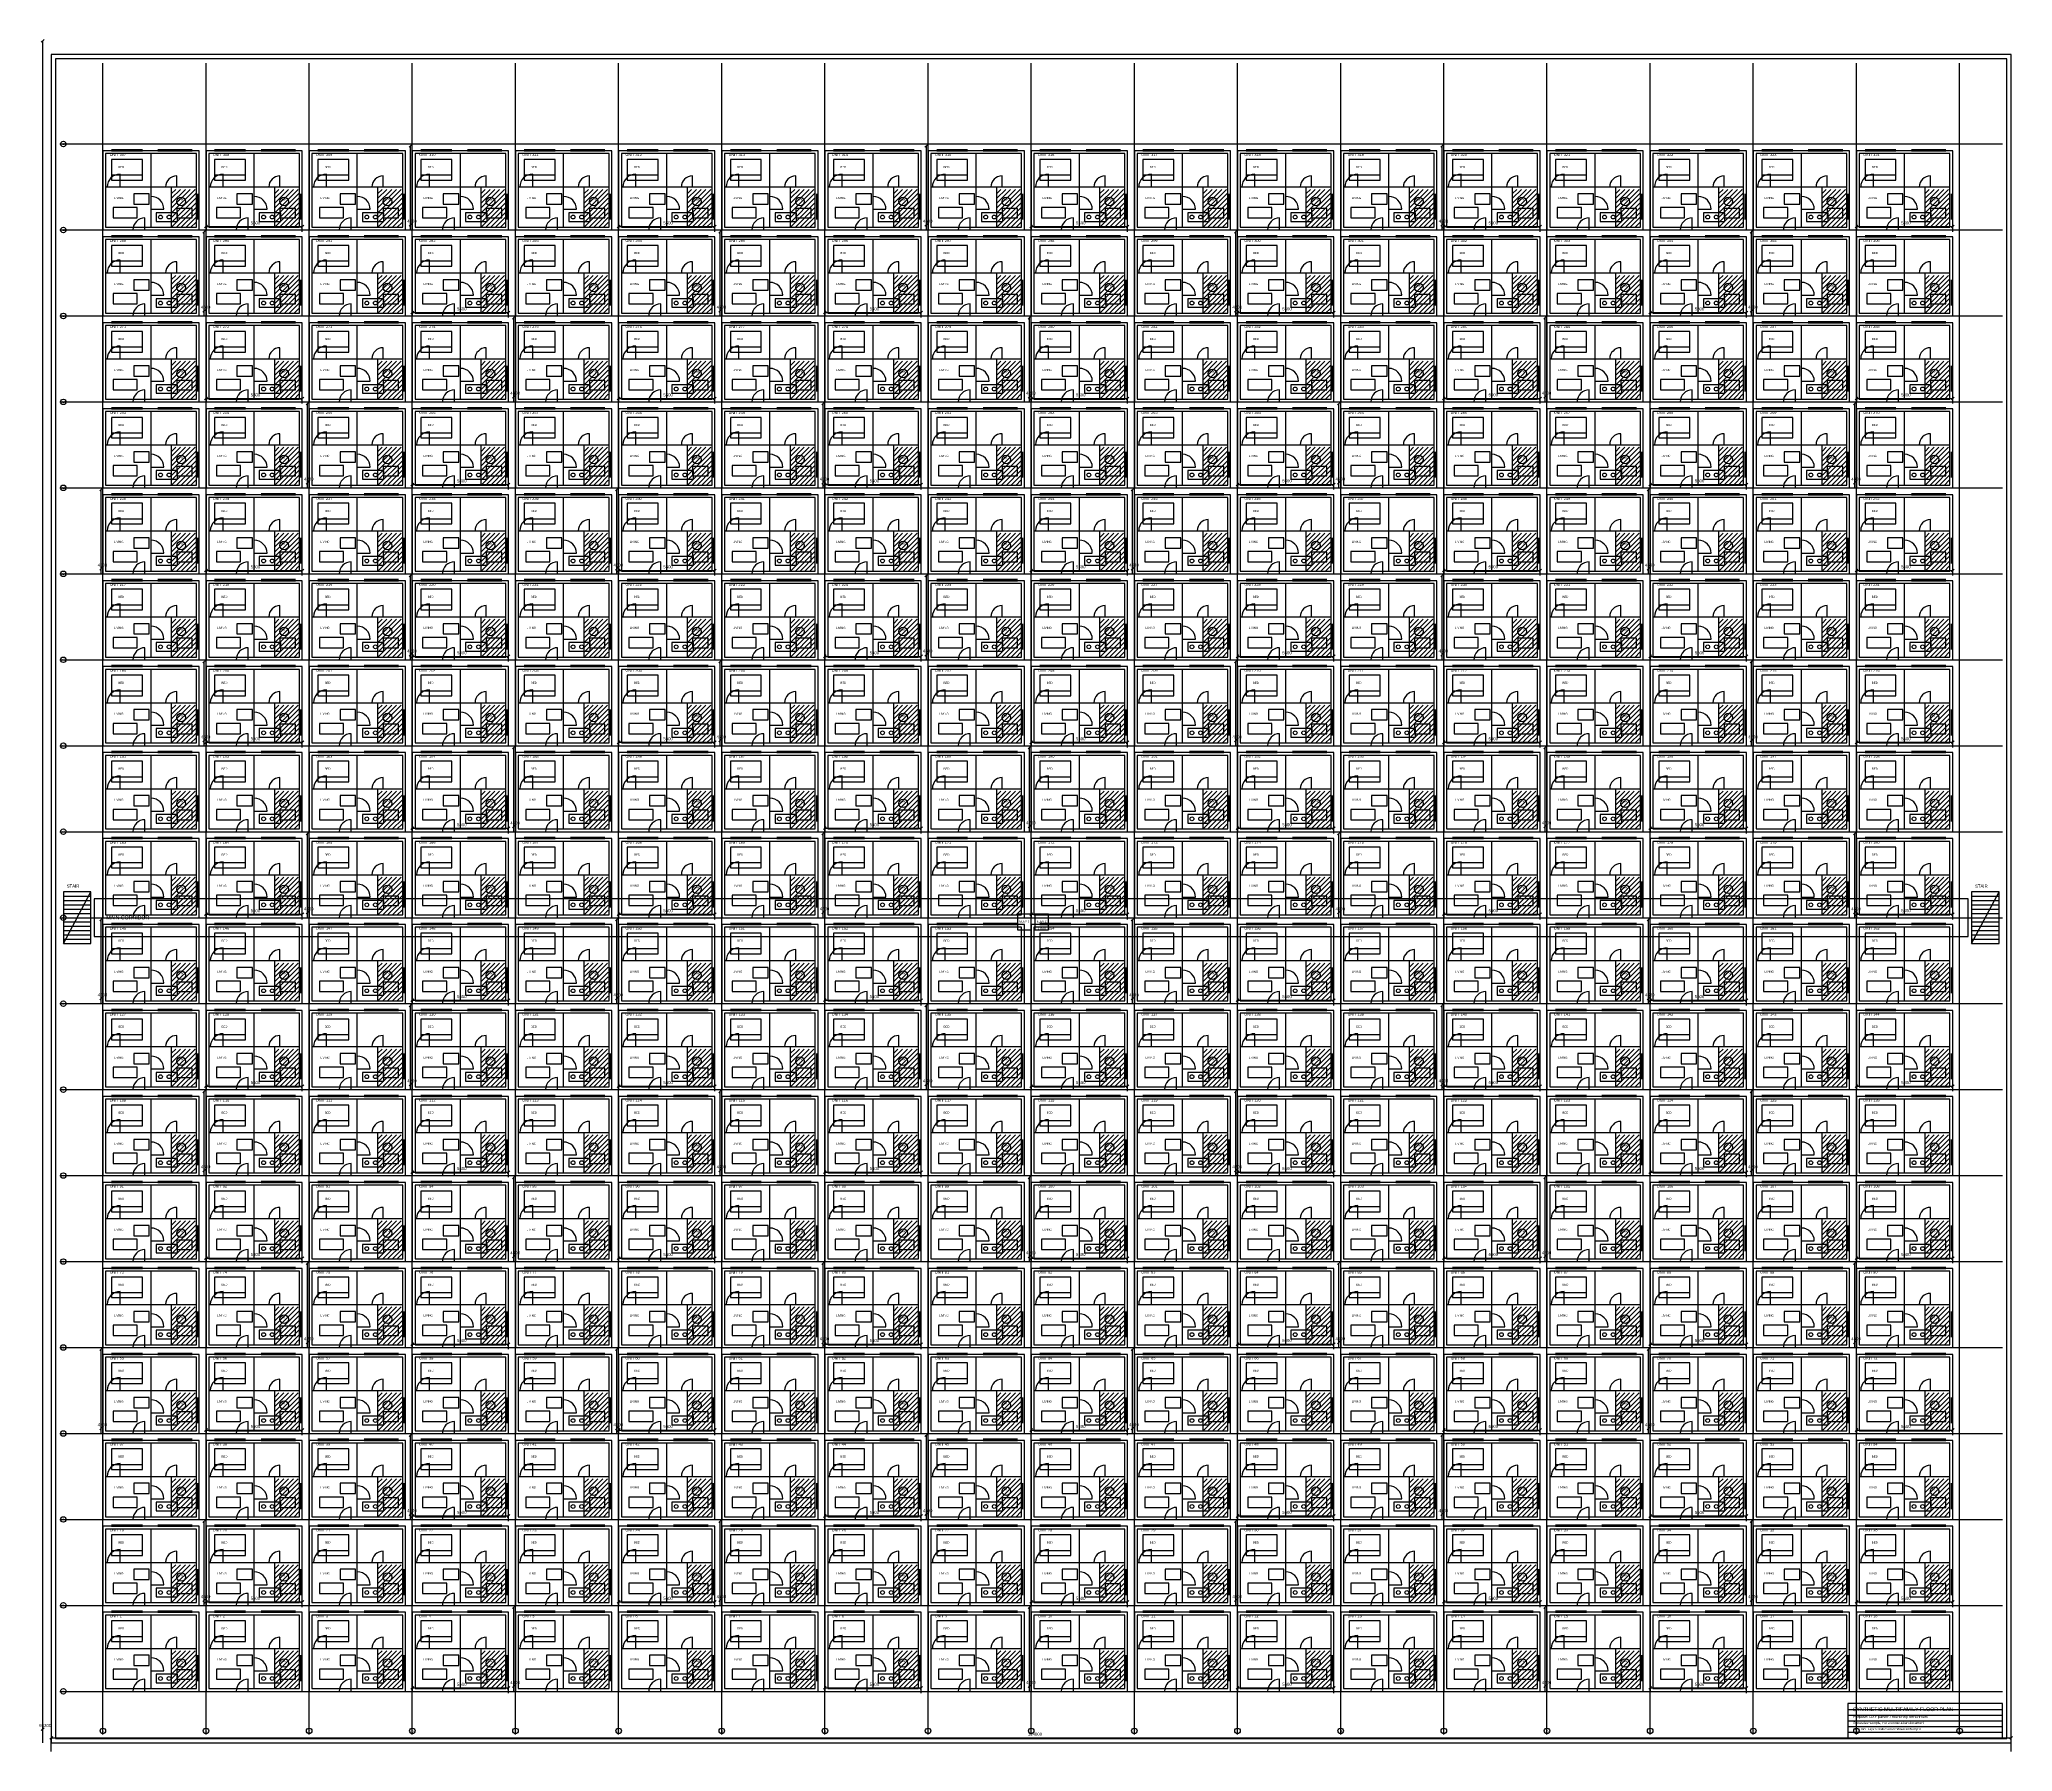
# Model space of a CAD drawing. Header units: millimetres. Extents: x -689 to 114080, y -500 to 99080.
import ezdxf

# ---------------------------------------------------------------- set-up
doc = ezdxf.new("R2010")
doc.units = ezdxf.units.MM
for name, color, linetype in [('ANNOTATION', 40, 'CONTINUOUS'), ('CORE', 30, 'CONTINUOUS'), ('DIMENSIONS', 3, 'CONTINUOUS'), ('DOORS', 2, 'CONTINUOUS'), ('FURNITURE', 5, 'CONTINUOUS'), ('GRID', 8, 'CONTINUOUS'), ('HATCH_SIM', 9, 'CONTINUOUS'), ('STAIRS', 1, 'CONTINUOUS'), ('TEXT', 6, 'CONTINUOUS'), ('WALLS', 7, 'CONTINUOUS'), ('WINDOWS', 4, 'CONTINUOUS')]:
    doc.layers.add(name, color=color, linetype=linetype)

msp = doc.modelspace()

# ---------------------------------------------------------------- linework, layer by layer
at = {"layer": 'ANNOTATION'}
for p, q in [((113500, 2300), (104500, 2300)), ((104500, 2300), (104500, 300)), ((113500, 300), (113500, 2300)), ((104500, 1950), (113500, 1950)), ((104500, 1620), (113500, 1620)), ((104500, 1290), (113500, 1290)), ((104500, 960), (113500, 960)), ((104500, 630), (113500, 630)), ((104500, 300), (113500, 300))]:
    msp.add_line(p, q, dxfattribs=at)
at = {"layer": 'CORE'}
for p, q in [((111500, 49100), (2500, 49100)), ((2500, 49100), (2500, 46900)), ((111500, 46900), (111500, 49100)), ((57000, 48200), (56200, 48200)), ((56200, 48200), (56200, 47300)), ((56200, 47300), (57000, 47300)), ((57000, 47300), (57000, 48200)), ((58000, 48200), (57200, 48200)), ((57200, 48200), (57200, 47300)), ((57200, 47300), (58000, 47300)), ((58000, 47300), (58000, 48200)), ((2500, 46900), (111500, 46900))]:
    msp.add_line(p, q, dxfattribs=at)
at = {"layer": 'DIMENSIONS'}
for p, q in [((-580, 98920), (-420, 99080)), ((-500, 800), (-500, 99000)), ((-500, 98200), (-500, 99000)), ((20820, 92820), (20980, 92980)), ((50820, 92820), (50980, 92980)), ((80820, 92820), (80980, 92980)), ((20900, 88300), (20900, 92900)), ((20900, 92600), (20900, 92900)), ((50900, 88300), (50900, 92900)), ((50900, 92600), (50900, 92900)), ((80900, 88300), (80900, 92900)), ((80900, 92600), (80900, 92900)), ((20820, 88220), (20980, 88380)), ((50820, 88220), (50980, 88380)), ((80820, 88220), (80980, 88380)), ((8820, 87820), (8980, 87980)), ((8900, 83300), (8900, 87900)), ((8900, 87600), (8900, 87900)), ((8920, 88120), (9080, 88280)), ((9000, 88200), (14600, 88200)), ((9000, 87900), (9000, 88200)), ((14520, 88120), (14680, 88280)), ((14600, 87900), (14600, 88200)), ((20900, 88000), (20900, 88300)), ((32920, 88120), (33080, 88280)), ((33000, 88200), (38600, 88200)), ((33000, 87900), (33000, 88200)), ((38520, 88120), (38680, 88280)), ((38600, 87900), (38600, 88200)), ((38820, 87820), (38980, 87980)), ((38900, 83300), (38900, 87900)), ((38900, 87600), (38900, 87900)), ((50900, 88000), (50900, 88300)), ((56920, 88120), (57080, 88280)), ((57000, 88200), (62600, 88200)), ((57000, 87900), (57000, 88200)), ((62520, 88120), (62680, 88280)), ((62600, 87900), (62600, 88200)), ((68820, 87820), (68980, 87980)), ((68900, 83300), (68900, 87900)), ((68900, 87600), (68900, 87900)), ((80900, 88000), (80900, 88300)), ((80920, 88120), (81080, 88280)), ((81000, 88200), (86600, 88200)), ((81000, 87900), (81000, 88200)), ((86520, 88120), (86680, 88280)), ((86600, 87900), (86600, 88200)), ((98820, 87820), (98980, 87980)), ((98900, 83300), (98900, 87900)), ((98900, 87600), (98900, 87900)), ((104920, 88120), (105080, 88280)), ((105000, 88200), (110600, 88200)), ((105000, 87900), (105000, 88200)), ((110520, 88120), (110680, 88280)), ((110600, 87900), (110600, 88200)), ((8820, 83220), (8980, 83380)), ((8900, 83000), (8900, 83300)), ((20920, 83120), (21080, 83280)), ((21000, 83200), (26600, 83200)), ((21000, 82900), (21000, 83200)), ((26520, 83120), (26680, 83280)), ((26600, 82900), (26600, 83200)), ((26820, 82820), (26980, 82980)), ((26900, 78300), (26900, 82900)), ((26900, 82600), (26900, 82900)), ((38820, 83220), (38980, 83380)), ((38900, 83000), (38900, 83300)), ((44920, 83120), (45080, 83280)), ((45000, 83200), (50600, 83200)), ((45000, 82900), (45000, 83200)), ((50520, 83120), (50680, 83280)), ((50600, 82900), (50600, 83200)), ((56820, 82820), (56980, 82980)), ((56900, 78300), (56900, 82900)), ((56900, 82600), (56900, 82900)), ((68820, 83220), (68980, 83380)), ((68900, 83000), (68900, 83300)), ((68920, 83120), (69080, 83280)), ((69000, 83200), (74600, 83200)), ((69000, 82900), (69000, 83200)), ((74520, 83120), (74680, 83280)), ((74600, 82900), (74600, 83200)), ((86820, 82820), (86980, 82980)), ((86900, 78300), (86900, 82900)), ((86900, 82600), (86900, 82900)), ((92920, 83120), (93080, 83280)), ((93000, 83200), (98600, 83200)), ((93000, 82900), (93000, 83200)), ((98520, 83120), (98680, 83280)), ((98600, 82900), (98600, 83200)), ((98820, 83220), (98980, 83380)), ((98900, 83000), (98900, 83300)), ((8920, 78120), (9080, 78280)), ((9000, 78200), (14600, 78200)), ((9000, 77900), (9000, 78200)), ((14520, 78120), (14680, 78280)), ((14600, 77900), (14600, 78200)), ((26820, 78220), (26980, 78380)), ((26900, 78000), (26900, 78300)), ((32920, 78120), (33080, 78280)), ((33000, 78200), (38600, 78200)), ((33000, 77900), (33000, 78200)), ((38520, 78120), (38680, 78280)), ((38600, 77900), (38600, 78200)), ((56820, 78220), (56980, 78380)), ((56900, 78000), (56900, 78300)), ((56920, 78120), (57080, 78280)), ((57000, 78200), (62600, 78200)), ((57000, 77900), (57000, 78200)), ((62520, 78120), (62680, 78280)), ((62600, 77900), (62600, 78200)), ((80920, 78120), (81080, 78280)), ((81000, 78200), (86600, 78200)), ((81000, 77900), (81000, 78200)), ((86520, 78120), (86680, 78280)), ((86600, 77900), (86600, 78200)), ((86820, 78220), (86980, 78380)), ((86900, 78000), (86900, 78300)), ((104920, 78120), (105080, 78280)), ((105000, 78200), (110600, 78200)), ((105000, 77900), (105000, 78200)), ((110520, 78120), (110680, 78280)), ((110600, 77900), (110600, 78200)), ((14820, 77820), (14980, 77980)), ((14900, 73300), (14900, 77900)), ((14900, 77600), (14900, 77900)), ((44820, 77820), (44980, 77980)), ((44900, 73300), (44900, 77900)), ((44900, 77600), (44900, 77900)), ((74820, 77820), (74980, 77980)), ((74900, 73300), (74900, 77900)), ((74900, 77600), (74900, 77900)), ((104820, 77820), (104980, 77980)), ((104900, 73300), (104900, 77900)), ((104900, 77600), (104900, 77900)), ((2820, 72820), (2980, 72980)), ((2900, 68300), (2900, 72900)), ((2900, 72600), (2900, 72900)), ((14820, 73220), (14980, 73380)), ((14900, 73000), (14900, 73300)), ((20920, 73120), (21080, 73280)), ((21000, 73200), (26600, 73200)), ((21000, 72900), (21000, 73200)), ((26520, 73120), (26680, 73280)), ((26600, 72900), (26600, 73200)), ((32820, 72820), (32980, 72980)), ((32900, 68300), (32900, 72900)), ((32900, 72600), (32900, 72900)), ((44820, 73220), (44980, 73380)), ((44900, 73000), (44900, 73300)), ((44920, 73120), (45080, 73280)), ((45000, 73200), (50600, 73200)), ((45000, 72900), (45000, 73200)), ((50520, 73120), (50680, 73280)), ((50600, 72900), (50600, 73200)), ((62820, 72820), (62980, 72980)), ((62900, 68300), (62900, 72900)), ((62900, 72600), (62900, 72900)), ((68920, 73120), (69080, 73280)), ((69000, 73200), (74600, 73200)), ((69000, 72900), (69000, 73200)), ((74520, 73120), (74680, 73280)), ((74600, 72900), (74600, 73200)), ((74820, 73220), (74980, 73380)), ((74900, 73000), (74900, 73300)), ((92820, 72820), (92980, 72980)), ((92900, 68300), (92900, 72900)), ((92900, 72600), (92900, 72900)), ((92920, 73120), (93080, 73280)), ((93000, 73200), (98600, 73200)), ((93000, 72900), (93000, 73200)), ((98520, 73120), (98680, 73280)), ((98600, 72900), (98600, 73200)), ((104820, 73220), (104980, 73380)), ((104900, 73000), (104900, 73300)), ((2820, 68220), (2980, 68380)), ((2900, 68000), (2900, 68300)), ((8920, 68120), (9080, 68280)), ((9000, 68200), (14600, 68200)), ((9000, 67900), (9000, 68200)), ((14520, 68120), (14680, 68280)), ((14600, 67900), (14600, 68200)), ((20820, 67820), (20980, 67980)), ((20900, 63300), (20900, 67900)), ((20900, 67600), (20900, 67900)), ((32820, 68220), (32980, 68380)), ((32900, 68000), (32900, 68300)), ((32920, 68120), (33080, 68280)), ((33000, 68200), (38600, 68200)), ((33000, 67900), (33000, 68200)), ((38520, 68120), (38680, 68280)), ((38600, 67900), (38600, 68200)), ((50820, 67820), (50980, 67980)), ((50900, 63300), (50900, 67900)), ((50900, 67600), (50900, 67900)), ((56920, 68120), (57080, 68280)), ((57000, 68200), (62600, 68200)), ((57000, 67900), (57000, 68200)), ((62520, 68120), (62680, 68280)), ((62600, 67900), (62600, 68200)), ((62820, 68220), (62980, 68380)), ((62900, 68000), (62900, 68300)), ((80820, 67820), (80980, 67980)), ((80900, 63300), (80900, 67900)), ((80900, 67600), (80900, 67900)), ((80920, 68120), (81080, 68280)), ((81000, 68200), (86600, 68200)), ((81000, 67900), (81000, 68200)), ((86520, 68120), (86680, 68280)), ((86600, 67900), (86600, 68200)), ((92820, 68220), (92980, 68380)), ((92900, 68000), (92900, 68300)), ((104920, 68120), (105080, 68280)), ((105000, 68200), (110600, 68200)), ((105000, 67900), (105000, 68200)), ((110520, 68120), (110680, 68280)), ((110600, 67900), (110600, 68200)), ((20820, 63220), (20980, 63380)), ((20900, 63000), (20900, 63300)), ((20920, 63120), (21080, 63280)), ((21000, 63200), (26600, 63200)), ((21000, 62900), (21000, 63200)), ((26520, 63120), (26680, 63280)), ((26600, 62900), (26600, 63200)), ((44920, 63120), (45080, 63280)), ((45000, 63200), (50600, 63200)), ((45000, 62900), (45000, 63200)), ((50520, 63120), (50680, 63280)), ((50600, 62900), (50600, 63200)), ((50820, 63220), (50980, 63380)), ((50900, 63000), (50900, 63300)), ((68920, 63120), (69080, 63280)), ((69000, 63200), (74600, 63200)), ((69000, 62900), (69000, 63200)), ((74520, 63120), (74680, 63280)), ((74600, 62900), (74600, 63200)), ((80820, 63220), (80980, 63380)), ((80900, 63000), (80900, 63300)), ((92920, 63120), (93080, 63280)), ((93000, 63200), (98600, 63200)), ((93000, 62900), (93000, 63200)), ((98520, 63120), (98680, 63280)), ((98600, 62900), (98600, 63200)), ((8820, 62820), (8980, 62980)), ((8900, 58300), (8900, 62900)), ((8900, 62600), (8900, 62900)), ((38820, 62820), (38980, 62980)), ((38900, 58300), (38900, 62900)), ((38900, 62600), (38900, 62900)), ((68820, 62820), (68980, 62980)), ((68900, 58300), (68900, 62900)), ((68900, 62600), (68900, 62900)), ((98820, 62820), (98980, 62980)), ((98900, 58300), (98900, 62900)), ((98900, 62600), (98900, 62900)), ((8820, 58220), (8980, 58380)), ((8900, 58000), (8900, 58300)), ((8920, 58120), (9080, 58280)), ((9000, 58200), (14600, 58200)), ((9000, 57900), (9000, 58200)), ((14520, 58120), (14680, 58280)), ((14600, 57900), (14600, 58200)), ((26820, 57820), (26980, 57980)), ((26900, 53300), (26900, 57900)), ((26900, 57600), (26900, 57900)), ((32920, 58120), (33080, 58280)), ((33000, 58200), (38600, 58200)), ((33000, 57900), (33000, 58200)), ((38520, 58120), (38680, 58280)), ((38600, 57900), (38600, 58200)), ((38820, 58220), (38980, 58380)), ((38900, 58000), (38900, 58300)), ((56820, 57820), (56980, 57980)), ((56900, 53300), (56900, 57900)), ((56900, 57600), (56900, 57900)), ((56920, 58120), (57080, 58280)), ((57000, 58200), (62600, 58200)), ((57000, 57900), (57000, 58200)), ((62520, 58120), (62680, 58280)), ((62600, 57900), (62600, 58200)), ((68820, 58220), (68980, 58380)), ((68900, 58000), (68900, 58300)), ((80920, 58120), (81080, 58280)), ((81000, 58200), (86600, 58200)), ((81000, 57900), (81000, 58200)), ((86520, 58120), (86680, 58280)), ((86600, 57900), (86600, 58200)), ((86820, 57820), (86980, 57980)), ((86900, 53300), (86900, 57900)), ((86900, 57600), (86900, 57900)), ((98820, 58220), (98980, 58380)), ((98900, 58000), (98900, 58300)), ((104920, 58120), (105080, 58280)), ((105000, 58200), (110600, 58200)), ((105000, 57900), (105000, 58200)), ((110520, 58120), (110680, 58280)), ((110600, 57900), (110600, 58200)), ((14820, 52820), (14980, 52980)), ((14900, 48300), (14900, 52900)), ((14900, 52600), (14900, 52900)), ((20920, 53120), (21080, 53280)), ((21000, 53200), (26600, 53200)), ((21000, 52900), (21000, 53200)), ((26520, 53120), (26680, 53280)), ((26600, 52900), (26600, 53200)), ((26820, 53220), (26980, 53380)), ((26900, 53000), (26900, 53300)), ((44820, 52820), (44980, 52980)), ((44900, 48300), (44900, 52900)), ((44900, 52600), (44900, 52900)), ((44920, 53120), (45080, 53280)), ((45000, 53200), (50600, 53200)), ((45000, 52900), (45000, 53200)), ((50520, 53120), (50680, 53280)), ((50600, 52900), (50600, 53200)), ((56820, 53220), (56980, 53380)), ((56900, 53000), (56900, 53300)), ((68920, 53120), (69080, 53280)), ((69000, 53200), (74600, 53200)), ((69000, 52900), (69000, 53200)), ((74520, 53120), (74680, 53280)), ((74600, 52900), (74600, 53200)), ((74820, 52820), (74980, 52980)), ((74900, 48300), (74900, 52900)), ((74900, 52600), (74900, 52900)), ((86820, 53220), (86980, 53380)), ((86900, 53000), (86900, 53300)), ((92920, 53120), (93080, 53280)), ((93000, 53200), (98600, 53200)), ((93000, 52900), (93000, 53200)), ((98520, 53120), (98680, 53280)), ((98600, 52900), (98600, 53200)), ((104820, 52820), (104980, 52980)), ((104900, 48300), (104900, 52900)), ((104900, 52600), (104900, 52900)), ((8920, 48120), (9080, 48280)), ((14520, 48120), (14680, 48280)), ((14820, 48220), (14980, 48380)), ((14900, 48000), (14900, 48300)), ((32920, 48120), (33080, 48280)), ((38520, 48120), (38680, 48280)), ((44820, 48220), (44980, 48380)), ((44900, 48000), (44900, 48300)), ((56920, 48120), (57080, 48280)), ((62520, 48120), (62680, 48280)), ((74820, 48220), (74980, 48380)), ((74900, 48000), (74900, 48300)), ((80920, 48120), (81080, 48280)), ((86520, 48120), (86680, 48280)), ((104820, 48220), (104980, 48380)), ((104900, 48000), (104900, 48300)), ((104920, 48120), (105080, 48280)), ((110520, 48120), (110680, 48280)), ((2820, 47820), (2980, 47980)), ((2900, 43300), (2900, 47900)), ((2900, 47600), (2900, 47900)), ((9000, 48200), (14600, 48200)), ((9000, 47900), (9000, 48200)), ((14600, 47900), (14600, 48200)), ((32820, 47820), (32980, 47980)), ((32900, 43300), (32900, 47900)), ((32900, 47600), (32900, 47900)), ((33000, 48200), (38600, 48200)), ((33000, 47900), (33000, 48200)), ((38600, 47900), (38600, 48200)), ((57000, 48200), (62600, 48200)), ((57000, 47900), (57000, 48200)), ((62600, 47900), (62600, 48200)), ((62820, 47820), (62980, 47980)), ((62900, 43300), (62900, 47900)), ((62900, 47600), (62900, 47900)), ((81000, 48200), (86600, 48200)), ((81000, 47900), (81000, 48200)), ((86600, 47900), (86600, 48200)), ((92820, 47820), (92980, 47980)), ((92900, 43300), (92900, 47900)), ((92900, 47600), (92900, 47900)), ((105000, 48200), (110600, 48200)), ((105000, 47900), (105000, 48200)), ((110600, 47900), (110600, 48200)), ((2820, 43220), (2980, 43380)), ((2900, 43000), (2900, 43300)), ((20820, 42820), (20980, 42980)), ((20900, 38300), (20900, 42900)), ((20900, 42600), (20900, 42900)), ((20920, 43120), (21080, 43280)), ((21000, 43200), (26600, 43200)), ((21000, 42900), (21000, 43200)), ((26520, 43120), (26680, 43280)), ((26600, 42900), (26600, 43200)), ((32820, 43220), (32980, 43380)), ((32900, 43000), (32900, 43300)), ((44920, 43120), (45080, 43280)), ((45000, 43200), (50600, 43200)), ((45000, 42900), (45000, 43200)), ((50520, 43120), (50680, 43280)), ((50600, 42900), (50600, 43200)), ((50820, 42820), (50980, 42980)), ((50900, 38300), (50900, 42900)), ((50900, 42600), (50900, 42900)), ((62820, 43220), (62980, 43380)), ((62900, 43000), (62900, 43300)), ((68920, 43120), (69080, 43280)), ((69000, 43200), (74600, 43200)), ((69000, 42900), (69000, 43200)), ((74520, 43120), (74680, 43280)), ((74600, 42900), (74600, 43200)), ((80820, 42820), (80980, 42980)), ((80900, 38300), (80900, 42900)), ((80900, 42600), (80900, 42900)), ((92820, 43220), (92980, 43380)), ((92900, 43000), (92900, 43300)), ((92920, 43120), (93080, 43280)), ((93000, 43200), (98600, 43200)), ((93000, 42900), (93000, 43200)), ((98520, 43120), (98680, 43280)), ((98600, 42900), (98600, 43200)), ((8820, 37820), (8980, 37980)), ((8900, 33300), (8900, 37900)), ((8900, 37600), (8900, 37900)), ((8920, 38120), (9080, 38280)), ((9000, 38200), (14600, 38200)), ((9000, 37900), (9000, 38200)), ((14520, 38120), (14680, 38280)), ((14600, 37900), (14600, 38200)), ((20820, 38220), (20980, 38380)), ((20900, 38000), (20900, 38300)), ((32920, 38120), (33080, 38280)), ((33000, 38200), (38600, 38200)), ((33000, 37900), (33000, 38200)), ((38520, 38120), (38680, 38280)), ((38600, 37900), (38600, 38200)), ((38820, 37820), (38980, 37980)), ((38900, 33300), (38900, 37900)), ((38900, 37600), (38900, 37900)), ((50820, 38220), (50980, 38380)), ((50900, 38000), (50900, 38300)), ((56920, 38120), (57080, 38280)), ((57000, 38200), (62600, 38200)), ((57000, 37900), (57000, 38200)), ((62520, 38120), (62680, 38280)), ((62600, 37900), (62600, 38200)), ((68820, 37820), (68980, 37980)), ((68900, 33300), (68900, 37900)), ((68900, 37600), (68900, 37900)), ((80820, 38220), (80980, 38380)), ((80900, 38000), (80900, 38300)), ((80920, 38120), (81080, 38280)), ((81000, 38200), (86600, 38200)), ((81000, 37900), (81000, 38200)), ((86520, 38120), (86680, 38280)), ((86600, 37900), (86600, 38200)), ((98820, 37820), (98980, 37980)), ((98900, 33300), (98900, 37900)), ((98900, 37600), (98900, 37900)), ((104920, 38120), (105080, 38280)), ((105000, 38200), (110600, 38200)), ((105000, 37900), (105000, 38200)), ((110520, 38120), (110680, 38280)), ((110600, 37900), (110600, 38200)), ((8820, 33220), (8980, 33380)), ((8900, 33000), (8900, 33300)), ((38820, 33220), (38980, 33380)), ((38900, 33000), (38900, 33300)), ((68820, 33220), (68980, 33380)), ((68900, 33000), (68900, 33300)), ((98820, 33220), (98980, 33380)), ((98900, 33000), (98900, 33300)), ((20920, 33120), (21080, 33280)), ((21000, 33200), (26600, 33200)), ((21000, 32900), (21000, 33200)), ((26520, 33120), (26680, 33280)), ((26600, 32900), (26600, 33200)), ((26820, 32820), (26980, 32980)), ((26900, 28300), (26900, 32900)), ((26900, 32600), (26900, 32900)), ((44920, 33120), (45080, 33280)), ((45000, 33200), (50600, 33200)), ((45000, 32900), (45000, 33200)), ((50520, 33120), (50680, 33280)), ((50600, 32900), (50600, 33200)), ((56820, 32820), (56980, 32980)), ((56900, 28300), (56900, 32900)), ((56900, 32600), (56900, 32900)), ((68920, 33120), (69080, 33280)), ((69000, 33200), (74600, 33200)), ((69000, 32900), (69000, 33200)), ((74520, 33120), (74680, 33280)), ((74600, 32900), (74600, 33200)), ((86820, 32820), (86980, 32980)), ((86900, 28300), (86900, 32900)), ((86900, 32600), (86900, 32900)), ((92920, 33120), (93080, 33280)), ((93000, 33200), (98600, 33200)), ((93000, 32900), (93000, 33200)), ((98520, 33120), (98680, 33280)), ((98600, 32900), (98600, 33200)), ((8920, 28120), (9080, 28280)), ((9000, 28200), (14600, 28200)), ((9000, 27900), (9000, 28200)), ((14520, 28120), (14680, 28280)), ((14600, 27900), (14600, 28200)), ((14820, 27820), (14980, 27980)), ((14900, 23300), (14900, 27900)), ((14900, 27600), (14900, 27900)), ((26820, 28220), (26980, 28380)), ((26900, 28000), (26900, 28300)), ((32920, 28120), (33080, 28280)), ((33000, 28200), (38600, 28200)), ((33000, 27900), (33000, 28200)), ((38520, 28120), (38680, 28280)), ((38600, 27900), (38600, 28200)), ((44820, 27820), (44980, 27980)), ((44900, 23300), (44900, 27900)), ((44900, 27600), (44900, 27900)), ((56820, 28220), (56980, 28380)), ((56900, 28000), (56900, 28300)), ((56920, 28120), (57080, 28280)), ((57000, 28200), (62600, 28200)), ((57000, 27900), (57000, 28200)), ((62520, 28120), (62680, 28280)), ((62600, 27900), (62600, 28200)), ((74820, 27820), (74980, 27980)), ((74900, 23300), (74900, 27900)), ((74900, 27600), (74900, 27900)), ((80920, 28120), (81080, 28280)), ((81000, 28200), (86600, 28200)), ((81000, 27900), (81000, 28200)), ((86520, 28120), (86680, 28280)), ((86600, 27900), (86600, 28200)), ((86820, 28220), (86980, 28380)), ((86900, 28000), (86900, 28300)), ((104820, 27820), (104980, 27980)), ((104900, 23300), (104900, 27900)), ((104900, 27600), (104900, 27900)), ((104920, 28120), (105080, 28280)), ((105000, 28200), (110600, 28200)), ((105000, 27900), (105000, 28200)), ((110520, 28120), (110680, 28280)), ((110600, 27900), (110600, 28200)), ((2820, 22820), (2980, 22980)), ((14820, 23220), (14980, 23380)), ((14900, 23000), (14900, 23300)), ((20920, 23120), (21080, 23280)), ((21000, 23200), (26600, 23200)), ((21000, 22900), (21000, 23200)), ((26520, 23120), (26680, 23280)), ((26600, 22900), (26600, 23200)), ((32820, 22820), (32980, 22980)), ((44820, 23220), (44980, 23380)), ((44900, 23000), (44900, 23300)), ((44920, 23120), (45080, 23280)), ((45000, 23200), (50600, 23200)), ((45000, 22900), (45000, 23200)), ((50520, 23120), (50680, 23280)), ((50600, 22900), (50600, 23200)), ((62820, 22820), (62980, 22980)), ((68920, 23120), (69080, 23280)), ((69000, 23200), (74600, 23200)), ((69000, 22900), (69000, 23200)), ((74520, 23120), (74680, 23280)), ((74600, 22900), (74600, 23200)), ((74820, 23220), (74980, 23380)), ((74900, 23000), (74900, 23300)), ((92820, 22820), (92980, 22980)), ((92920, 23120), (93080, 23280)), ((93000, 23200), (98600, 23200)), ((93000, 22900), (93000, 23200)), ((98520, 23120), (98680, 23280)), ((98600, 22900), (98600, 23200)), ((104820, 23220), (104980, 23380)), ((104900, 23000), (104900, 23300)), ((2900, 18300), (2900, 22900)), ((2900, 22600), (2900, 22900)), ((32900, 18300), (32900, 22900)), ((32900, 22600), (32900, 22900)), ((62900, 18300), (62900, 22900)), ((62900, 22600), (62900, 22900)), ((92900, 18300), (92900, 22900)), ((92900, 22600), (92900, 22900)), ((2820, 18220), (2980, 18380)), ((32820, 18220), (32980, 18380)), ((62820, 18220), (62980, 18380)), ((92820, 18220), (92980, 18380)), ((2900, 18000), (2900, 18300)), ((8920, 18120), (9080, 18280)), ((9000, 18200), (14600, 18200)), ((9000, 17900), (9000, 18200)), ((14520, 18120), (14680, 18280)), ((14600, 17900), (14600, 18200)), ((20820, 17820), (20980, 17980)), ((20900, 13300), (20900, 17900)), ((20900, 17600), (20900, 17900)), ((32900, 18000), (32900, 18300)), ((32920, 18120), (33080, 18280)), ((33000, 18200), (38600, 18200)), ((33000, 17900), (33000, 18200)), ((38520, 18120), (38680, 18280)), ((38600, 17900), (38600, 18200)), ((50820, 17820), (50980, 17980)), ((50900, 13300), (50900, 17900)), ((50900, 17600), (50900, 17900)), ((56920, 18120), (57080, 18280)), ((57000, 18200), (62600, 18200)), ((57000, 17900), (57000, 18200)), ((62520, 18120), (62680, 18280)), ((62600, 17900), (62600, 18200)), ((62900, 18000), (62900, 18300)), ((80820, 17820), (80980, 17980)), ((80900, 13300), (80900, 17900)), ((80900, 17600), (80900, 17900)), ((80920, 18120), (81080, 18280)), ((81000, 18200), (86600, 18200)), ((81000, 17900), (81000, 18200)), ((86520, 18120), (86680, 18280)), ((86600, 17900), (86600, 18200)), ((92900, 18000), (92900, 18300)), ((104920, 18120), (105080, 18280)), ((105000, 18200), (110600, 18200)), ((105000, 17900), (105000, 18200)), ((110520, 18120), (110680, 18280)), ((110600, 17900), (110600, 18200)), ((8820, 12820), (8980, 12980)), ((8900, 8300), (8900, 12900)), ((8900, 12600), (8900, 12900)), ((20820, 13220), (20980, 13380)), ((20900, 13000), (20900, 13300)), ((20920, 13120), (21080, 13280)), ((21000, 13200), (26600, 13200)), ((21000, 12900), (21000, 13200)), ((26520, 13120), (26680, 13280)), ((26600, 12900), (26600, 13200)), ((38820, 12820), (38980, 12980)), ((38900, 8300), (38900, 12900)), ((38900, 12600), (38900, 12900)), ((44920, 13120), (45080, 13280)), ((45000, 13200), (50600, 13200)), ((45000, 12900), (45000, 13200)), ((50520, 13120), (50680, 13280)), ((50600, 12900), (50600, 13200)), ((50820, 13220), (50980, 13380)), ((50900, 13000), (50900, 13300)), ((68820, 12820), (68980, 12980)), ((68900, 8300), (68900, 12900)), ((68900, 12600), (68900, 12900)), ((68920, 13120), (69080, 13280)), ((69000, 13200), (74600, 13200)), ((69000, 12900), (69000, 13200)), ((74520, 13120), (74680, 13280)), ((74600, 12900), (74600, 13200)), ((80820, 13220), (80980, 13380)), ((80900, 13000), (80900, 13300)), ((92920, 13120), (93080, 13280)), ((93000, 13200), (98600, 13200)), ((93000, 12900), (93000, 13200)), ((98520, 13120), (98680, 13280)), ((98600, 12900), (98600, 13200)), ((98820, 12820), (98980, 12980)), ((98900, 8300), (98900, 12900)), ((98900, 12600), (98900, 12900)), ((8820, 8220), (8980, 8380)), ((8900, 8000), (8900, 8300)), ((8920, 8120), (9080, 8280)), ((9000, 8200), (14600, 8200)), ((9000, 7900), (9000, 8200)), ((14520, 8120), (14680, 8280)), ((14600, 7900), (14600, 8200)), ((32920, 8120), (33080, 8280)), ((33000, 8200), (38600, 8200)), ((33000, 7900), (33000, 8200)), ((38520, 8120), (38680, 8280)), ((38600, 7900), (38600, 8200)), ((38820, 8220), (38980, 8380)), ((38900, 8000), (38900, 8300)), ((56920, 8120), (57080, 8280)), ((57000, 8200), (62600, 8200)), ((57000, 7900), (57000, 8200)), ((62520, 8120), (62680, 8280)), ((62600, 7900), (62600, 8200)), ((68820, 8220), (68980, 8380)), ((68900, 8000), (68900, 8300)), ((80920, 8120), (81080, 8280)), ((81000, 8200), (86600, 8200)), ((81000, 7900), (81000, 8200)), ((86520, 8120), (86680, 8280)), ((86600, 7900), (86600, 8200)), ((98820, 8220), (98980, 8380)), ((98900, 8000), (98900, 8300)), ((104920, 8120), (105080, 8280)), ((105000, 8200), (110600, 8200)), ((105000, 7900), (105000, 8200)), ((110520, 8120), (110680, 8280)), ((110600, 7900), (110600, 8200)), ((26820, 7820), (26980, 7980)), ((26900, 3300), (26900, 7900)), ((26900, 7600), (26900, 7900)), ((56820, 7820), (56980, 7980)), ((56900, 3300), (56900, 7900)), ((56900, 7600), (56900, 7900)), ((86820, 7820), (86980, 7980)), ((86900, 3300), (86900, 7900)), ((86900, 7600), (86900, 7900)), ((20920, 3120), (21080, 3280)), ((21000, 3200), (26600, 3200)), ((21000, 2900), (21000, 3200)), ((26520, 3120), (26680, 3280)), ((26600, 2900), (26600, 3200)), ((26820, 3220), (26980, 3380)), ((26900, 3000), (26900, 3300)), ((44920, 3120), (45080, 3280)), ((45000, 3200), (50600, 3200)), ((45000, 2900), (45000, 3200)), ((50520, 3120), (50680, 3280)), ((50600, 2900), (50600, 3200)), ((56820, 3220), (56980, 3380)), ((56900, 3000), (56900, 3300)), ((68920, 3120), (69080, 3280)), ((69000, 3200), (74600, 3200)), ((69000, 2900), (69000, 3200)), ((74520, 3120), (74680, 3280)), ((74600, 2900), (74600, 3200)), ((86820, 3220), (86980, 3380)), ((86900, 3000), (86900, 3300)), ((92920, 3120), (93080, 3280)), ((93000, 3200), (98600, 3200)), ((93000, 2900), (93000, 3200)), ((98520, 3120), (98680, 3280)), ((98600, 2900), (98600, 3200)), ((-580, 720), (-420, 880)), ((-500, 0), (-500, 800)), ((-80, 220), (80, 380)), ((0, 300), (114000, 300)), ((0, -500), (0, 300)), ((113920, 220), (114080, 380)), ((114000, -500), (114000, 300))]:
    msp.add_line(p, q, dxfattribs=at)
at = {"layer": 'DOORS'}
for p, q in [((4000, 90500), (4000, 91250)), ((7300, 90500), (7300, 91150)), ((10000, 90500), (10000, 91250)), ((13300, 90500), (13300, 91150)), ((16000, 90500), (16000, 91250)), ((19300, 90500), (19300, 91150)), ((22000, 90500), (22000, 91250)), ((25300, 90500), (25300, 91150)), ((28000, 90500), (28000, 91250)), ((31300, 90500), (31300, 91150)), ((34000, 90500), (34000, 91250)), ((37300, 90500), (37300, 91150)), ((40000, 90500), (40000, 91250)), ((43300, 90500), (43300, 91150)), ((46000, 90500), (46000, 91250)), ((49300, 90500), (49300, 91150)), ((52000, 90500), (52000, 91250)), ((55300, 90500), (55300, 91150)), ((58000, 90500), (58000, 91250)), ((61300, 90500), (61300, 91150)), ((64000, 90500), (64000, 91250)), ((67300, 90500), (67300, 91150)), ((70000, 90500), (70000, 91250)), ((73300, 90500), (73300, 91150)), ((76000, 90500), (76000, 91250)), ((79300, 90500), (79300, 91150)), ((82000, 90500), (82000, 91250)), ((85300, 90500), (85300, 91150)), ((88000, 90500), (88000, 91250)), ((91300, 90500), (91300, 91150)), ((94000, 90500), (94000, 91250)), ((97300, 90500), (97300, 91150)), ((100000, 90500), (100000, 91250)), ((103300, 90500), (103300, 91150)), ((106000, 90500), (106000, 91250)), ((109300, 90500), (109300, 91150)), ((5450, 88000), (5450, 88700)), ((5800, 89200), (6550, 89200)), ((11450, 88000), (11450, 88700)), ((11800, 89200), (12550, 89200)), ((17450, 88000), (17450, 88700)), ((17800, 89200), (18550, 89200)), ((23450, 88000), (23450, 88700)), ((23800, 89200), (24550, 89200)), ((29450, 88000), (29450, 88700)), ((29800, 89200), (30550, 89200)), ((35450, 88000), (35450, 88700)), ((35800, 89200), (36550, 89200)), ((41450, 88000), (41450, 88700)), ((41800, 89200), (42550, 89200)), ((47450, 88000), (47450, 88700)), ((47800, 89200), (48550, 89200)), ((53450, 88000), (53450, 88700)), ((53800, 89200), (54550, 89200)), ((59450, 88000), (59450, 88700)), ((59800, 89200), (60550, 89200)), ((65450, 88000), (65450, 88700)), ((65800, 89200), (66550, 89200)), ((71450, 88000), (71450, 88700)), ((71800, 89200), (72550, 89200)), ((77450, 88000), (77450, 88700)), ((77800, 89200), (78550, 89200)), ((83450, 88000), (83450, 88700)), ((83800, 89200), (84550, 89200)), ((89450, 88000), (89450, 88700)), ((89800, 89200), (90550, 89200)), ((95450, 88000), (95450, 88700)), ((95800, 89200), (96550, 89200)), ((101450, 88000), (101450, 88700)), ((101800, 89200), (102550, 89200)), ((107450, 88000), (107450, 88700)), ((107800, 89200), (108550, 89200)), ((4000, 85500), (4000, 86250)), ((7300, 85500), (7300, 86150)), ((10000, 85500), (10000, 86250)), ((13300, 85500), (13300, 86150)), ((16000, 85500), (16000, 86250)), ((19300, 85500), (19300, 86150)), ((22000, 85500), (22000, 86250)), ((25300, 85500), (25300, 86150)), ((28000, 85500), (28000, 86250)), ((31300, 85500), (31300, 86150)), ((34000, 85500), (34000, 86250)), ((37300, 85500), (37300, 86150)), ((40000, 85500), (40000, 86250)), ((43300, 85500), (43300, 86150)), ((46000, 85500), (46000, 86250)), ((49300, 85500), (49300, 86150)), ((52000, 85500), (52000, 86250)), ((55300, 85500), (55300, 86150)), ((58000, 85500), (58000, 86250)), ((61300, 85500), (61300, 86150)), ((64000, 85500), (64000, 86250)), ((67300, 85500), (67300, 86150)), ((70000, 85500), (70000, 86250)), ((73300, 85500), (73300, 86150)), ((76000, 85500), (76000, 86250)), ((79300, 85500), (79300, 86150)), ((82000, 85500), (82000, 86250)), ((85300, 85500), (85300, 86150)), ((88000, 85500), (88000, 86250)), ((91300, 85500), (91300, 86150)), ((94000, 85500), (94000, 86250)), ((97300, 85500), (97300, 86150)), ((100000, 85500), (100000, 86250)), ((103300, 85500), (103300, 86150)), ((106000, 85500), (106000, 86250)), ((109300, 85500), (109300, 86150)), ((5800, 84200), (6550, 84200)), ((11800, 84200), (12550, 84200)), ((17800, 84200), (18550, 84200)), ((23800, 84200), (24550, 84200)), ((29800, 84200), (30550, 84200)), ((35800, 84200), (36550, 84200)), ((41800, 84200), (42550, 84200)), ((47800, 84200), (48550, 84200)), ((53800, 84200), (54550, 84200)), ((59800, 84200), (60550, 84200)), ((65800, 84200), (66550, 84200)), ((71800, 84200), (72550, 84200)), ((77800, 84200), (78550, 84200)), ((83800, 84200), (84550, 84200)), ((89800, 84200), (90550, 84200)), ((95800, 84200), (96550, 84200)), ((101800, 84200), (102550, 84200)), ((107800, 84200), (108550, 84200)), ((5450, 83000), (5450, 83700)), ((11450, 83000), (11450, 83700)), ((17450, 83000), (17450, 83700)), ((23450, 83000), (23450, 83700)), ((29450, 83000), (29450, 83700)), ((35450, 83000), (35450, 83700)), ((41450, 83000), (41450, 83700)), ((47450, 83000), (47450, 83700)), ((53450, 83000), (53450, 83700)), ((59450, 83000), (59450, 83700)), ((65450, 83000), (65450, 83700)), ((71450, 83000), (71450, 83700)), ((77450, 83000), (77450, 83700)), ((83450, 83000), (83450, 83700)), ((89450, 83000), (89450, 83700)), ((95450, 83000), (95450, 83700)), ((101450, 83000), (101450, 83700)), ((107450, 83000), (107450, 83700)), ((4000, 80500), (4000, 81250)), ((7300, 80500), (7300, 81150)), ((10000, 80500), (10000, 81250)), ((13300, 80500), (13300, 81150)), ((16000, 80500), (16000, 81250)), ((19300, 80500), (19300, 81150)), ((22000, 80500), (22000, 81250)), ((25300, 80500), (25300, 81150)), ((28000, 80500), (28000, 81250)), ((31300, 80500), (31300, 81150)), ((34000, 80500), (34000, 81250)), ((37300, 80500), (37300, 81150)), ((40000, 80500), (40000, 81250)), ((43300, 80500), (43300, 81150)), ((46000, 80500), (46000, 81250)), ((49300, 80500), (49300, 81150)), ((52000, 80500), (52000, 81250)), ((55300, 80500), (55300, 81150)), ((58000, 80500), (58000, 81250)), ((61300, 80500), (61300, 81150)), ((64000, 80500), (64000, 81250)), ((67300, 80500), (67300, 81150)), ((70000, 80500), (70000, 81250)), ((73300, 80500), (73300, 81150)), ((76000, 80500), (76000, 81250)), ((79300, 80500), (79300, 81150)), ((82000, 80500), (82000, 81250)), ((85300, 80500), (85300, 81150)), ((88000, 80500), (88000, 81250)), ((91300, 80500), (91300, 81150)), ((94000, 80500), (94000, 81250)), ((97300, 80500), (97300, 81150)), ((100000, 80500), (100000, 81250)), ((103300, 80500), (103300, 81150)), ((106000, 80500), (106000, 81250)), ((109300, 80500), (109300, 81150)), ((5800, 79200), (6550, 79200)), ((11800, 79200), (12550, 79200)), ((17800, 79200), (18550, 79200)), ((23800, 79200), (24550, 79200)), ((29800, 79200), (30550, 79200)), ((35800, 79200), (36550, 79200)), ((41800, 79200), (42550, 79200)), ((47800, 79200), (48550, 79200)), ((53800, 79200), (54550, 79200)), ((59800, 79200), (60550, 79200)), ((65800, 79200), (66550, 79200)), ((71800, 79200), (72550, 79200)), ((77800, 79200), (78550, 79200)), ((83800, 79200), (84550, 79200)), ((89800, 79200), (90550, 79200)), ((95800, 79200), (96550, 79200)), ((101800, 79200), (102550, 79200)), ((107800, 79200), (108550, 79200)), ((5450, 78000), (5450, 78700)), ((11450, 78000), (11450, 78700)), ((17450, 78000), (17450, 78700)), ((23450, 78000), (23450, 78700)), ((29450, 78000), (29450, 78700)), ((35450, 78000), (35450, 78700)), ((41450, 78000), (41450, 78700)), ((47450, 78000), (47450, 78700)), ((53450, 78000), (53450, 78700)), ((59450, 78000), (59450, 78700)), ((65450, 78000), (65450, 78700)), ((71450, 78000), (71450, 78700)), ((77450, 78000), (77450, 78700)), ((83450, 78000), (83450, 78700)), ((89450, 78000), (89450, 78700)), ((95450, 78000), (95450, 78700)), ((101450, 78000), (101450, 78700)), ((107450, 78000), (107450, 78700)), ((4000, 75500), (4000, 76250)), ((7300, 75500), (7300, 76150)), ((10000, 75500), (10000, 76250)), ((13300, 75500), (13300, 76150)), ((16000, 75500), (16000, 76250)), ((19300, 75500), (19300, 76150)), ((22000, 75500), (22000, 76250)), ((25300, 75500), (25300, 76150)), ((28000, 75500), (28000, 76250)), ((31300, 75500), (31300, 76150)), ((34000, 75500), (34000, 76250)), ((37300, 75500), (37300, 76150)), ((40000, 75500), (40000, 76250)), ((43300, 75500), (43300, 76150)), ((46000, 75500), (46000, 76250)), ((49300, 75500), (49300, 76150)), ((52000, 75500), (52000, 76250)), ((55300, 75500), (55300, 76150)), ((58000, 75500), (58000, 76250)), ((61300, 75500), (61300, 76150)), ((64000, 75500), (64000, 76250)), ((67300, 75500), (67300, 76150)), ((70000, 75500), (70000, 76250)), ((73300, 75500), (73300, 76150)), ((76000, 75500), (76000, 76250)), ((79300, 75500), (79300, 76150)), ((82000, 75500), (82000, 76250)), ((85300, 75500), (85300, 76150)), ((88000, 75500), (88000, 76250)), ((91300, 75500), (91300, 76150)), ((94000, 75500), (94000, 76250)), ((97300, 75500), (97300, 76150)), ((100000, 75500), (100000, 76250)), ((103300, 75500), (103300, 76150)), ((106000, 75500), (106000, 76250)), ((109300, 75500), (109300, 76150)), ((5450, 73000), (5450, 73700)), ((5800, 74200), (6550, 74200)), ((11450, 73000), (11450, 73700)), ((11800, 74200), (12550, 74200)), ((17450, 73000), (17450, 73700)), ((17800, 74200), (18550, 74200)), ((23450, 73000), (23450, 73700)), ((23800, 74200), (24550, 74200)), ((29450, 73000), (29450, 73700)), ((29800, 74200), (30550, 74200)), ((35450, 73000), (35450, 73700)), ((35800, 74200), (36550, 74200)), ((41450, 73000), (41450, 73700)), ((41800, 74200), (42550, 74200)), ((47450, 73000), (47450, 73700)), ((47800, 74200), (48550, 74200)), ((53450, 73000), (53450, 73700)), ((53800, 74200), (54550, 74200)), ((59450, 73000), (59450, 73700)), ((59800, 74200), (60550, 74200)), ((65450, 73000), (65450, 73700)), ((65800, 74200), (66550, 74200)), ((71450, 73000), (71450, 73700)), ((71800, 74200), (72550, 74200)), ((77450, 73000), (77450, 73700)), ((77800, 74200), (78550, 74200)), ((83450, 73000), (83450, 73700)), ((83800, 74200), (84550, 74200)), ((89450, 73000), (89450, 73700)), ((89800, 74200), (90550, 74200)), ((95450, 73000), (95450, 73700)), ((95800, 74200), (96550, 74200)), ((101450, 73000), (101450, 73700)), ((101800, 74200), (102550, 74200)), ((107450, 73000), (107450, 73700)), ((107800, 74200), (108550, 74200)), ((4000, 70500), (4000, 71250)), ((10000, 70500), (10000, 71250)), ((16000, 70500), (16000, 71250)), ((22000, 70500), (22000, 71250)), ((28000, 70500), (28000, 71250)), ((34000, 70500), (34000, 71250)), ((40000, 70500), (40000, 71250)), ((46000, 70500), (46000, 71250)), ((52000, 70500), (52000, 71250)), ((58000, 70500), (58000, 71250)), ((64000, 70500), (64000, 71250)), ((70000, 70500), (70000, 71250)), ((76000, 70500), (76000, 71250)), ((82000, 70500), (82000, 71250)), ((88000, 70500), (88000, 71250)), ((94000, 70500), (94000, 71250)), ((100000, 70500), (100000, 71250)), ((106000, 70500), (106000, 71250)), ((7300, 70500), (7300, 71150)), ((13300, 70500), (13300, 71150)), ((19300, 70500), (19300, 71150)), ((25300, 70500), (25300, 71150)), ((31300, 70500), (31300, 71150)), ((37300, 70500), (37300, 71150)), ((43300, 70500), (43300, 71150)), ((49300, 70500), (49300, 71150)), ((55300, 70500), (55300, 71150)), ((61300, 70500), (61300, 71150)), ((67300, 70500), (67300, 71150)), ((73300, 70500), (73300, 71150)), ((79300, 70500), (79300, 71150)), ((85300, 70500), (85300, 71150)), ((91300, 70500), (91300, 71150)), ((97300, 70500), (97300, 71150)), ((103300, 70500), (103300, 71150)), ((109300, 70500), (109300, 71150)), ((5800, 69200), (6550, 69200)), ((11800, 69200), (12550, 69200)), ((17800, 69200), (18550, 69200)), ((23800, 69200), (24550, 69200)), ((29800, 69200), (30550, 69200)), ((35800, 69200), (36550, 69200)), ((41800, 69200), (42550, 69200)), ((47800, 69200), (48550, 69200)), ((53800, 69200), (54550, 69200)), ((59800, 69200), (60550, 69200)), ((65800, 69200), (66550, 69200)), ((71800, 69200), (72550, 69200)), ((77800, 69200), (78550, 69200)), ((83800, 69200), (84550, 69200)), ((89800, 69200), (90550, 69200)), ((95800, 69200), (96550, 69200)), ((101800, 69200), (102550, 69200)), ((107800, 69200), (108550, 69200)), ((5450, 68000), (5450, 68700)), ((11450, 68000), (11450, 68700)), ((17450, 68000), (17450, 68700)), ((23450, 68000), (23450, 68700)), ((29450, 68000), (29450, 68700)), ((35450, 68000), (35450, 68700)), ((41450, 68000), (41450, 68700)), ((47450, 68000), (47450, 68700)), ((53450, 68000), (53450, 68700)), ((59450, 68000), (59450, 68700)), ((65450, 68000), (65450, 68700)), ((71450, 68000), (71450, 68700)), ((77450, 68000), (77450, 68700)), ((83450, 68000), (83450, 68700)), ((89450, 68000), (89450, 68700)), ((95450, 68000), (95450, 68700)), ((101450, 68000), (101450, 68700)), ((107450, 68000), (107450, 68700)), ((4000, 65500), (4000, 66250)), ((7300, 65500), (7300, 66150)), ((10000, 65500), (10000, 66250)), ((13300, 65500), (13300, 66150)), ((16000, 65500), (16000, 66250)), ((19300, 65500), (19300, 66150)), ((22000, 65500), (22000, 66250)), ((25300, 65500), (25300, 66150)), ((28000, 65500), (28000, 66250)), ((31300, 65500), (31300, 66150)), ((34000, 65500), (34000, 66250)), ((37300, 65500), (37300, 66150)), ((40000, 65500), (40000, 66250)), ((43300, 65500), (43300, 66150)), ((46000, 65500), (46000, 66250)), ((49300, 65500), (49300, 66150)), ((52000, 65500), (52000, 66250)), ((55300, 65500), (55300, 66150)), ((58000, 65500), (58000, 66250)), ((61300, 65500), (61300, 66150)), ((64000, 65500), (64000, 66250)), ((67300, 65500), (67300, 66150)), ((70000, 65500), (70000, 66250)), ((73300, 65500), (73300, 66150)), ((76000, 65500), (76000, 66250)), ((79300, 65500), (79300, 66150)), ((82000, 65500), (82000, 66250)), ((85300, 65500), (85300, 66150)), ((88000, 65500), (88000, 66250)), ((91300, 65500), (91300, 66150)), ((94000, 65500), (94000, 66250)), ((97300, 65500), (97300, 66150)), ((100000, 65500), (100000, 66250)), ((103300, 65500), (103300, 66150)), ((106000, 65500), (106000, 66250)), ((109300, 65500), (109300, 66150)), ((5450, 63000), (5450, 63700)), ((5800, 64200), (6550, 64200)), ((11450, 63000), (11450, 63700)), ((11800, 64200), (12550, 64200)), ((17450, 63000), (17450, 63700)), ((17800, 64200), (18550, 64200)), ((23450, 63000), (23450, 63700)), ((23800, 64200), (24550, 64200)), ((29450, 63000), (29450, 63700)), ((29800, 64200), (30550, 64200)), ((35450, 63000), (35450, 63700)), ((35800, 64200), (36550, 64200)), ((41450, 63000), (41450, 63700)), ((41800, 64200), (42550, 64200)), ((47450, 63000), (47450, 63700)), ((47800, 64200), (48550, 64200)), ((53450, 63000), (53450, 63700)), ((53800, 64200), (54550, 64200)), ((59450, 63000), (59450, 63700)), ((59800, 64200), (60550, 64200)), ((65450, 63000), (65450, 63700)), ((65800, 64200), (66550, 64200)), ((71450, 63000), (71450, 63700)), ((71800, 64200), (72550, 64200)), ((77450, 63000), (77450, 63700)), ((77800, 64200), (78550, 64200)), ((83450, 63000), (83450, 63700)), ((83800, 64200), (84550, 64200)), ((89450, 63000), (89450, 63700)), ((89800, 64200), (90550, 64200)), ((95450, 63000), (95450, 63700)), ((95800, 64200), (96550, 64200)), ((101450, 63000), (101450, 63700)), ((101800, 64200), (102550, 64200)), ((107450, 63000), (107450, 63700)), ((107800, 64200), (108550, 64200)), ((4000, 60500), (4000, 61250)), ((7300, 60500), (7300, 61150)), ((10000, 60500), (10000, 61250)), ((13300, 60500), (13300, 61150)), ((16000, 60500), (16000, 61250)), ((19300, 60500), (19300, 61150)), ((22000, 60500), (22000, 61250)), ((25300, 60500), (25300, 61150)), ((28000, 60500), (28000, 61250)), ((31300, 60500), (31300, 61150)), ((34000, 60500), (34000, 61250)), ((37300, 60500), (37300, 61150)), ((40000, 60500), (40000, 61250)), ((43300, 60500), (43300, 61150)), ((46000, 60500), (46000, 61250)), ((49300, 60500), (49300, 61150)), ((52000, 60500), (52000, 61250)), ((55300, 60500), (55300, 61150)), ((58000, 60500), (58000, 61250)), ((61300, 60500), (61300, 61150)), ((64000, 60500), (64000, 61250)), ((67300, 60500), (67300, 61150)), ((70000, 60500), (70000, 61250)), ((73300, 60500), (73300, 61150)), ((76000, 60500), (76000, 61250)), ((79300, 60500), (79300, 61150)), ((82000, 60500), (82000, 61250)), ((85300, 60500), (85300, 61150)), ((88000, 60500), (88000, 61250)), ((91300, 60500), (91300, 61150)), ((94000, 60500), (94000, 61250)), ((97300, 60500), (97300, 61150)), ((100000, 60500), (100000, 61250)), ((103300, 60500), (103300, 61150)), ((106000, 60500), (106000, 61250)), ((109300, 60500), (109300, 61150)), ((5450, 58000), (5450, 58700)), ((5800, 59200), (6550, 59200)), ((11450, 58000), (11450, 58700)), ((11800, 59200), (12550, 59200)), ((17450, 58000), (17450, 58700)), ((17800, 59200), (18550, 59200)), ((23450, 58000), (23450, 58700)), ((23800, 59200), (24550, 59200)), ((29450, 58000), (29450, 58700)), ((29800, 59200), (30550, 59200)), ((35450, 58000), (35450, 58700)), ((35800, 59200), (36550, 59200)), ((41450, 58000), (41450, 58700)), ((41800, 59200), (42550, 59200)), ((47450, 58000), (47450, 58700)), ((47800, 59200), (48550, 59200)), ((53450, 58000), (53450, 58700)), ((53800, 59200), (54550, 59200)), ((59450, 58000), (59450, 58700)), ((59800, 59200), (60550, 59200)), ((65450, 58000), (65450, 58700)), ((65800, 59200), (66550, 59200)), ((71450, 58000), (71450, 58700)), ((71800, 59200), (72550, 59200)), ((77450, 58000), (77450, 58700)), ((77800, 59200), (78550, 59200)), ((83450, 58000), (83450, 58700)), ((83800, 59200), (84550, 59200)), ((89450, 58000), (89450, 58700)), ((89800, 59200), (90550, 59200)), ((95450, 58000), (95450, 58700)), ((95800, 59200), (96550, 59200)), ((101450, 58000), (101450, 58700)), ((101800, 59200), (102550, 59200)), ((107450, 58000), (107450, 58700)), ((107800, 59200), (108550, 59200)), ((4000, 55500), (4000, 56250)), ((10000, 55500), (10000, 56250)), ((16000, 55500), (16000, 56250)), ((22000, 55500), (22000, 56250)), ((28000, 55500), (28000, 56250)), ((34000, 55500), (34000, 56250)), ((40000, 55500), (40000, 56250)), ((46000, 55500), (46000, 56250)), ((52000, 55500), (52000, 56250)), ((58000, 55500), (58000, 56250)), ((64000, 55500), (64000, 56250)), ((70000, 55500), (70000, 56250)), ((76000, 55500), (76000, 56250)), ((82000, 55500), (82000, 56250)), ((88000, 55500), (88000, 56250)), ((94000, 55500), (94000, 56250)), ((100000, 55500), (100000, 56250)), ((106000, 55500), (106000, 56250)), ((7300, 55500), (7300, 56150)), ((13300, 55500), (13300, 56150)), ((19300, 55500), (19300, 56150)), ((25300, 55500), (25300, 56150)), ((31300, 55500), (31300, 56150)), ((37300, 55500), (37300, 56150)), ((43300, 55500), (43300, 56150)), ((49300, 55500), (49300, 56150)), ((55300, 55500), (55300, 56150)), ((61300, 55500), (61300, 56150)), ((67300, 55500), (67300, 56150)), ((73300, 55500), (73300, 56150)), ((79300, 55500), (79300, 56150)), ((85300, 55500), (85300, 56150)), ((91300, 55500), (91300, 56150)), ((97300, 55500), (97300, 56150)), ((103300, 55500), (103300, 56150)), ((109300, 55500), (109300, 56150)), ((5800, 54200), (6550, 54200)), ((11800, 54200), (12550, 54200)), ((17800, 54200), (18550, 54200)), ((23800, 54200), (24550, 54200)), ((29800, 54200), (30550, 54200)), ((35800, 54200), (36550, 54200)), ((41800, 54200), (42550, 54200)), ((47800, 54200), (48550, 54200)), ((53800, 54200), (54550, 54200)), ((59800, 54200), (60550, 54200)), ((65800, 54200), (66550, 54200)), ((71800, 54200), (72550, 54200)), ((77800, 54200), (78550, 54200)), ((83800, 54200), (84550, 54200)), ((89800, 54200), (90550, 54200)), ((95800, 54200), (96550, 54200)), ((101800, 54200), (102550, 54200)), ((107800, 54200), (108550, 54200)), ((5450, 53000), (5450, 53700)), ((11450, 53000), (11450, 53700)), ((17450, 53000), (17450, 53700)), ((23450, 53000), (23450, 53700)), ((29450, 53000), (29450, 53700)), ((35450, 53000), (35450, 53700)), ((41450, 53000), (41450, 53700)), ((47450, 53000), (47450, 53700)), ((53450, 53000), (53450, 53700)), ((59450, 53000), (59450, 53700)), ((65450, 53000), (65450, 53700)), ((71450, 53000), (71450, 53700)), ((77450, 53000), (77450, 53700)), ((83450, 53000), (83450, 53700)), ((89450, 53000), (89450, 53700)), ((95450, 53000), (95450, 53700)), ((101450, 53000), (101450, 53700)), ((107450, 53000), (107450, 53700)), ((4000, 50500), (4000, 51250)), ((7300, 50500), (7300, 51150)), ((10000, 50500), (10000, 51250)), ((13300, 50500), (13300, 51150)), ((16000, 50500), (16000, 51250)), ((19300, 50500), (19300, 51150)), ((22000, 50500), (22000, 51250)), ((25300, 50500), (25300, 51150)), ((28000, 50500), (28000, 51250)), ((31300, 50500), (31300, 51150)), ((34000, 50500), (34000, 51250)), ((37300, 50500), (37300, 51150)), ((40000, 50500), (40000, 51250)), ((43300, 50500), (43300, 51150)), ((46000, 50500), (46000, 51250)), ((49300, 50500), (49300, 51150)), ((52000, 50500), (52000, 51250)), ((55300, 50500), (55300, 51150)), ((58000, 50500), (58000, 51250)), ((61300, 50500), (61300, 51150)), ((64000, 50500), (64000, 51250)), ((67300, 50500), (67300, 51150)), ((70000, 50500), (70000, 51250)), ((73300, 50500), (73300, 51150)), ((76000, 50500), (76000, 51250)), ((79300, 50500), (79300, 51150)), ((82000, 50500), (82000, 51250)), ((85300, 50500), (85300, 51150)), ((88000, 50500), (88000, 51250)), ((91300, 50500), (91300, 51150)), ((94000, 50500), (94000, 51250)), ((97300, 50500), (97300, 51150)), ((100000, 50500), (100000, 51250)), ((103300, 50500), (103300, 51150)), ((106000, 50500), (106000, 51250)), ((109300, 50500), (109300, 51150)), ((5450, 48000), (5450, 48700)), ((5800, 49200), (6550, 49200)), ((11450, 48000), (11450, 48700)), ((11800, 49200), (12550, 49200)), ((17450, 48000), (17450, 48700)), ((17800, 49200), (18550, 49200)), ((23450, 48000), (23450, 48700)), ((23800, 49200), (24550, 49200)), ((29450, 48000), (29450, 48700)), ((29800, 49200), (30550, 49200)), ((35450, 48000), (35450, 48700)), ((35800, 49200), (36550, 49200)), ((41450, 48000), (41450, 48700)), ((41800, 49200), (42550, 49200)), ((47450, 48000), (47450, 48700)), ((47800, 49200), (48550, 49200)), ((53450, 48000), (53450, 48700)), ((53800, 49200), (54550, 49200)), ((59450, 48000), (59450, 48700)), ((59800, 49200), (60550, 49200)), ((65450, 48000), (65450, 48700)), ((65800, 49200), (66550, 49200)), ((71450, 48000), (71450, 48700)), ((71800, 49200), (72550, 49200)), ((77450, 48000), (77450, 48700)), ((77800, 49200), (78550, 49200)), ((83450, 48000), (83450, 48700)), ((83800, 49200), (84550, 49200)), ((89450, 48000), (89450, 48700)), ((89800, 49200), (90550, 49200)), ((95450, 48000), (95450, 48700)), ((95800, 49200), (96550, 49200)), ((101450, 48000), (101450, 48700)), ((101800, 49200), (102550, 49200)), ((107450, 48000), (107450, 48700)), ((107800, 49200), (108550, 49200)), ((4000, 45500), (4000, 46250)), ((7300, 45500), (7300, 46150)), ((10000, 45500), (10000, 46250)), ((13300, 45500), (13300, 46150)), ((16000, 45500), (16000, 46250)), ((19300, 45500), (19300, 46150)), ((22000, 45500), (22000, 46250)), ((25300, 45500), (25300, 46150)), ((28000, 45500), (28000, 46250)), ((31300, 45500), (31300, 46150)), ((34000, 45500), (34000, 46250)), ((37300, 45500), (37300, 46150)), ((40000, 45500), (40000, 46250)), ((43300, 45500), (43300, 46150)), ((46000, 45500), (46000, 46250)), ((49300, 45500), (49300, 46150)), ((52000, 45500), (52000, 46250)), ((55300, 45500), (55300, 46150)), ((58000, 45500), (58000, 46250)), ((61300, 45500), (61300, 46150)), ((64000, 45500), (64000, 46250)), ((67300, 45500), (67300, 46150)), ((70000, 45500), (70000, 46250)), ((73300, 45500), (73300, 46150)), ((76000, 45500), (76000, 46250)), ((79300, 45500), (79300, 46150)), ((82000, 45500), (82000, 46250)), ((85300, 45500), (85300, 46150)), ((88000, 45500), (88000, 46250)), ((91300, 45500), (91300, 46150)), ((94000, 45500), (94000, 46250)), ((97300, 45500), (97300, 46150)), ((100000, 45500), (100000, 46250)), ((103300, 45500), (103300, 46150)), ((106000, 45500), (106000, 46250)), ((109300, 45500), (109300, 46150)), ((5450, 43000), (5450, 43700)), ((5800, 44200), (6550, 44200)), ((11450, 43000), (11450, 43700)), ((11800, 44200), (12550, 44200)), ((17450, 43000), (17450, 43700)), ((17800, 44200), (18550, 44200)), ((23450, 43000), (23450, 43700)), ((23800, 44200), (24550, 44200)), ((29450, 43000), (29450, 43700)), ((29800, 44200), (30550, 44200)), ((35450, 43000), (35450, 43700)), ((35800, 44200), (36550, 44200)), ((41450, 43000), (41450, 43700)), ((41800, 44200), (42550, 44200)), ((47450, 43000), (47450, 43700)), ((47800, 44200), (48550, 44200)), ((53450, 43000), (53450, 43700)), ((53800, 44200), (54550, 44200)), ((59450, 43000), (59450, 43700)), ((59800, 44200), (60550, 44200)), ((65450, 43000), (65450, 43700)), ((65800, 44200), (66550, 44200)), ((71450, 43000), (71450, 43700)), ((71800, 44200), (72550, 44200)), ((77450, 43000), (77450, 43700)), ((77800, 44200), (78550, 44200)), ((83450, 43000), (83450, 43700)), ((83800, 44200), (84550, 44200)), ((89450, 43000), (89450, 43700)), ((89800, 44200), (90550, 44200)), ((95450, 43000), (95450, 43700)), ((95800, 44200), (96550, 44200)), ((101450, 43000), (101450, 43700)), ((101800, 44200), (102550, 44200)), ((107450, 43000), (107450, 43700)), ((107800, 44200), (108550, 44200)), ((4000, 40500), (4000, 41250)), ((7300, 40500), (7300, 41150)), ((10000, 40500), (10000, 41250)), ((13300, 40500), (13300, 41150)), ((16000, 40500), (16000, 41250)), ((19300, 40500), (19300, 41150)), ((22000, 40500), (22000, 41250)), ((25300, 40500), (25300, 41150)), ((28000, 40500), (28000, 41250)), ((31300, 40500), (31300, 41150)), ((34000, 40500), (34000, 41250)), ((37300, 40500), (37300, 41150)), ((40000, 40500), (40000, 41250)), ((43300, 40500), (43300, 41150)), ((46000, 40500), (46000, 41250)), ((49300, 40500), (49300, 41150)), ((52000, 40500), (52000, 41250)), ((55300, 40500), (55300, 41150)), ((58000, 40500), (58000, 41250)), ((61300, 40500), (61300, 41150)), ((64000, 40500), (64000, 41250)), ((67300, 40500), (67300, 41150)), ((70000, 40500), (70000, 41250)), ((73300, 40500), (73300, 41150)), ((76000, 40500), (76000, 41250)), ((79300, 40500), (79300, 41150)), ((82000, 40500), (82000, 41250)), ((85300, 40500), (85300, 41150)), ((88000, 40500), (88000, 41250)), ((91300, 40500), (91300, 41150)), ((94000, 40500), (94000, 41250)), ((97300, 40500), (97300, 41150)), ((100000, 40500), (100000, 41250)), ((103300, 40500), (103300, 41150)), ((106000, 40500), (106000, 41250)), ((109300, 40500), (109300, 41150)), ((5800, 39200), (6550, 39200)), ((11800, 39200), (12550, 39200)), ((17800, 39200), (18550, 39200)), ((23800, 39200), (24550, 39200)), ((29800, 39200), (30550, 39200)), ((35800, 39200), (36550, 39200)), ((41800, 39200), (42550, 39200)), ((47800, 39200), (48550, 39200)), ((53800, 39200), (54550, 39200)), ((59800, 39200), (60550, 39200)), ((65800, 39200), (66550, 39200)), ((71800, 39200), (72550, 39200)), ((77800, 39200), (78550, 39200)), ((83800, 39200), (84550, 39200)), ((89800, 39200), (90550, 39200)), ((95800, 39200), (96550, 39200)), ((101800, 39200), (102550, 39200)), ((107800, 39200), (108550, 39200)), ((5450, 38000), (5450, 38700)), ((11450, 38000), (11450, 38700)), ((17450, 38000), (17450, 38700)), ((23450, 38000), (23450, 38700)), ((29450, 38000), (29450, 38700)), ((35450, 38000), (35450, 38700)), ((41450, 38000), (41450, 38700)), ((47450, 38000), (47450, 38700)), ((53450, 38000), (53450, 38700)), ((59450, 38000), (59450, 38700)), ((65450, 38000), (65450, 38700)), ((71450, 38000), (71450, 38700)), ((77450, 38000), (77450, 38700)), ((83450, 38000), (83450, 38700)), ((89450, 38000), (89450, 38700)), ((95450, 38000), (95450, 38700)), ((101450, 38000), (101450, 38700)), ((107450, 38000), (107450, 38700)), ((4000, 35500), (4000, 36250)), ((7300, 35500), (7300, 36150)), ((10000, 35500), (10000, 36250)), ((13300, 35500), (13300, 36150)), ((16000, 35500), (16000, 36250)), ((19300, 35500), (19300, 36150)), ((22000, 35500), (22000, 36250)), ((25300, 35500), (25300, 36150)), ((28000, 35500), (28000, 36250)), ((31300, 35500), (31300, 36150)), ((34000, 35500), (34000, 36250)), ((37300, 35500), (37300, 36150)), ((40000, 35500), (40000, 36250)), ((43300, 35500), (43300, 36150)), ((46000, 35500), (46000, 36250)), ((49300, 35500), (49300, 36150)), ((52000, 35500), (52000, 36250)), ((55300, 35500), (55300, 36150)), ((58000, 35500), (58000, 36250)), ((61300, 35500), (61300, 36150)), ((64000, 35500), (64000, 36250)), ((67300, 35500), (67300, 36150)), ((70000, 35500), (70000, 36250)), ((73300, 35500), (73300, 36150)), ((76000, 35500), (76000, 36250)), ((79300, 35500), (79300, 36150)), ((82000, 35500), (82000, 36250)), ((85300, 35500), (85300, 36150)), ((88000, 35500), (88000, 36250)), ((91300, 35500), (91300, 36150)), ((94000, 35500), (94000, 36250)), ((97300, 35500), (97300, 36150)), ((100000, 35500), (100000, 36250)), ((103300, 35500), (103300, 36150)), ((106000, 35500), (106000, 36250)), ((109300, 35500), (109300, 36150)), ((5450, 33000), (5450, 33700)), ((5800, 34200), (6550, 34200)), ((11450, 33000), (11450, 33700)), ((11800, 34200), (12550, 34200)), ((17450, 33000), (17450, 33700)), ((17800, 34200), (18550, 34200)), ((23450, 33000), (23450, 33700)), ((23800, 34200), (24550, 34200)), ((29450, 33000), (29450, 33700)), ((29800, 34200), (30550, 34200)), ((35450, 33000), (35450, 33700)), ((35800, 34200), (36550, 34200)), ((41450, 33000), (41450, 33700)), ((41800, 34200), (42550, 34200)), ((47450, 33000), (47450, 33700)), ((47800, 34200), (48550, 34200)), ((53450, 33000), (53450, 33700)), ((53800, 34200), (54550, 34200)), ((59450, 33000), (59450, 33700)), ((59800, 34200), (60550, 34200)), ((65450, 33000), (65450, 33700)), ((65800, 34200), (66550, 34200)), ((71450, 33000), (71450, 33700)), ((71800, 34200), (72550, 34200)), ((77450, 33000), (77450, 33700)), ((77800, 34200), (78550, 34200)), ((83450, 33000), (83450, 33700)), ((83800, 34200), (84550, 34200)), ((89450, 33000), (89450, 33700)), ((89800, 34200), (90550, 34200)), ((95450, 33000), (95450, 33700)), ((95800, 34200), (96550, 34200)), ((101450, 33000), (101450, 33700)), ((101800, 34200), (102550, 34200)), ((107450, 33000), (107450, 33700)), ((107800, 34200), (108550, 34200)), ((4000, 30500), (4000, 31250)), ((7300, 30500), (7300, 31150)), ((10000, 30500), (10000, 31250)), ((13300, 30500), (13300, 31150)), ((16000, 30500), (16000, 31250)), ((19300, 30500), (19300, 31150)), ((22000, 30500), (22000, 31250)), ((25300, 30500), (25300, 31150)), ((28000, 30500), (28000, 31250)), ((31300, 30500), (31300, 31150)), ((34000, 30500), (34000, 31250)), ((37300, 30500), (37300, 31150)), ((40000, 30500), (40000, 31250)), ((43300, 30500), (43300, 31150)), ((46000, 30500), (46000, 31250)), ((49300, 30500), (49300, 31150)), ((52000, 30500), (52000, 31250)), ((55300, 30500), (55300, 31150)), ((58000, 30500), (58000, 31250)), ((61300, 30500), (61300, 31150)), ((64000, 30500), (64000, 31250)), ((67300, 30500), (67300, 31150)), ((70000, 30500), (70000, 31250)), ((73300, 30500), (73300, 31150)), ((76000, 30500), (76000, 31250)), ((79300, 30500), (79300, 31150)), ((82000, 30500), (82000, 31250)), ((85300, 30500), (85300, 31150)), ((88000, 30500), (88000, 31250)), ((91300, 30500), (91300, 31150)), ((94000, 30500), (94000, 31250)), ((97300, 30500), (97300, 31150)), ((100000, 30500), (100000, 31250)), ((103300, 30500), (103300, 31150)), ((106000, 30500), (106000, 31250)), ((109300, 30500), (109300, 31150)), ((5450, 28000), (5450, 28700)), ((5800, 29200), (6550, 29200)), ((11450, 28000), (11450, 28700)), ((11800, 29200), (12550, 29200)), ((17450, 28000), (17450, 28700)), ((17800, 29200), (18550, 29200)), ((23450, 28000), (23450, 28700)), ((23800, 29200), (24550, 29200)), ((29450, 28000), (29450, 28700)), ((29800, 29200), (30550, 29200)), ((35450, 28000), (35450, 28700)), ((35800, 29200), (36550, 29200)), ((41450, 28000), (41450, 28700)), ((41800, 29200), (42550, 29200)), ((47450, 28000), (47450, 28700)), ((47800, 29200), (48550, 29200)), ((53450, 28000), (53450, 28700)), ((53800, 29200), (54550, 29200)), ((59450, 28000), (59450, 28700)), ((59800, 29200), (60550, 29200)), ((65450, 28000), (65450, 28700)), ((65800, 29200), (66550, 29200)), ((71450, 28000), (71450, 28700)), ((71800, 29200), (72550, 29200)), ((77450, 28000), (77450, 28700)), ((77800, 29200), (78550, 29200)), ((83450, 28000), (83450, 28700)), ((83800, 29200), (84550, 29200)), ((89450, 28000), (89450, 28700)), ((89800, 29200), (90550, 29200)), ((95450, 28000), (95450, 28700)), ((95800, 29200), (96550, 29200)), ((101450, 28000), (101450, 28700)), ((101800, 29200), (102550, 29200)), ((107450, 28000), (107450, 28700)), ((107800, 29200), (108550, 29200)), ((4000, 25500), (4000, 26250)), ((7300, 25500), (7300, 26150)), ((10000, 25500), (10000, 26250)), ((13300, 25500), (13300, 26150)), ((16000, 25500), (16000, 26250)), ((19300, 25500), (19300, 26150)), ((22000, 25500), (22000, 26250)), ((25300, 25500), (25300, 26150)), ((28000, 25500), (28000, 26250)), ((31300, 25500), (31300, 26150)), ((34000, 25500), (34000, 26250)), ((37300, 25500), (37300, 26150)), ((40000, 25500), (40000, 26250)), ((43300, 25500), (43300, 26150)), ((46000, 25500), (46000, 26250)), ((49300, 25500), (49300, 26150)), ((52000, 25500), (52000, 26250)), ((55300, 25500), (55300, 26150)), ((58000, 25500), (58000, 26250)), ((61300, 25500), (61300, 26150)), ((64000, 25500), (64000, 26250)), ((67300, 25500), (67300, 26150)), ((70000, 25500), (70000, 26250)), ((73300, 25500), (73300, 26150)), ((76000, 25500), (76000, 26250)), ((79300, 25500), (79300, 26150)), ((82000, 25500), (82000, 26250)), ((85300, 25500), (85300, 26150)), ((88000, 25500), (88000, 26250)), ((91300, 25500), (91300, 26150)), ((94000, 25500), (94000, 26250)), ((97300, 25500), (97300, 26150)), ((100000, 25500), (100000, 26250)), ((103300, 25500), (103300, 26150)), ((106000, 25500), (106000, 26250)), ((109300, 25500), (109300, 26150)), ((5800, 24200), (6550, 24200)), ((11800, 24200), (12550, 24200)), ((17800, 24200), (18550, 24200)), ((23800, 24200), (24550, 24200)), ((29800, 24200), (30550, 24200)), ((35800, 24200), (36550, 24200)), ((41800, 24200), (42550, 24200)), ((47800, 24200), (48550, 24200)), ((53800, 24200), (54550, 24200)), ((59800, 24200), (60550, 24200)), ((65800, 24200), (66550, 24200)), ((71800, 24200), (72550, 24200)), ((77800, 24200), (78550, 24200)), ((83800, 24200), (84550, 24200)), ((89800, 24200), (90550, 24200)), ((95800, 24200), (96550, 24200)), ((101800, 24200), (102550, 24200)), ((107800, 24200), (108550, 24200)), ((5450, 23000), (5450, 23700)), ((11450, 23000), (11450, 23700)), ((17450, 23000), (17450, 23700)), ((23450, 23000), (23450, 23700)), ((29450, 23000), (29450, 23700)), ((35450, 23000), (35450, 23700)), ((41450, 23000), (41450, 23700)), ((47450, 23000), (47450, 23700)), ((53450, 23000), (53450, 23700)), ((59450, 23000), (59450, 23700)), ((65450, 23000), (65450, 23700)), ((71450, 23000), (71450, 23700)), ((77450, 23000), (77450, 23700)), ((83450, 23000), (83450, 23700)), ((89450, 23000), (89450, 23700)), ((95450, 23000), (95450, 23700)), ((101450, 23000), (101450, 23700)), ((107450, 23000), (107450, 23700)), ((4000, 20500), (4000, 21250)), ((7300, 20500), (7300, 21150)), ((10000, 20500), (10000, 21250)), ((13300, 20500), (13300, 21150)), ((16000, 20500), (16000, 21250)), ((19300, 20500), (19300, 21150)), ((22000, 20500), (22000, 21250)), ((25300, 20500), (25300, 21150)), ((28000, 20500), (28000, 21250)), ((31300, 20500), (31300, 21150)), ((34000, 20500), (34000, 21250)), ((37300, 20500), (37300, 21150)), ((40000, 20500), (40000, 21250)), ((43300, 20500), (43300, 21150)), ((46000, 20500), (46000, 21250)), ((49300, 20500), (49300, 21150)), ((52000, 20500), (52000, 21250)), ((55300, 20500), (55300, 21150)), ((58000, 20500), (58000, 21250)), ((61300, 20500), (61300, 21150)), ((64000, 20500), (64000, 21250)), ((67300, 20500), (67300, 21150)), ((70000, 20500), (70000, 21250)), ((73300, 20500), (73300, 21150)), ((76000, 20500), (76000, 21250)), ((79300, 20500), (79300, 21150)), ((82000, 20500), (82000, 21250)), ((85300, 20500), (85300, 21150)), ((88000, 20500), (88000, 21250)), ((91300, 20500), (91300, 21150)), ((94000, 20500), (94000, 21250)), ((97300, 20500), (97300, 21150)), ((100000, 20500), (100000, 21250)), ((103300, 20500), (103300, 21150)), ((106000, 20500), (106000, 21250)), ((109300, 20500), (109300, 21150)), ((5450, 18000), (5450, 18700)), ((5800, 19200), (6550, 19200)), ((11450, 18000), (11450, 18700)), ((11800, 19200), (12550, 19200)), ((17450, 18000), (17450, 18700)), ((17800, 19200), (18550, 19200)), ((23450, 18000), (23450, 18700)), ((23800, 19200), (24550, 19200)), ((29450, 18000), (29450, 18700)), ((29800, 19200), (30550, 19200)), ((35450, 18000), (35450, 18700)), ((35800, 19200), (36550, 19200)), ((41450, 18000), (41450, 18700)), ((41800, 19200), (42550, 19200)), ((47450, 18000), (47450, 18700)), ((47800, 19200), (48550, 19200)), ((53450, 18000), (53450, 18700)), ((53800, 19200), (54550, 19200)), ((59450, 18000), (59450, 18700)), ((59800, 19200), (60550, 19200)), ((65450, 18000), (65450, 18700)), ((65800, 19200), (66550, 19200)), ((71450, 18000), (71450, 18700)), ((71800, 19200), (72550, 19200)), ((77450, 18000), (77450, 18700)), ((77800, 19200), (78550, 19200)), ((83450, 18000), (83450, 18700)), ((83800, 19200), (84550, 19200)), ((89450, 18000), (89450, 18700)), ((89800, 19200), (90550, 19200)), ((95450, 18000), (95450, 18700)), ((95800, 19200), (96550, 19200)), ((101450, 18000), (101450, 18700)), ((101800, 19200), (102550, 19200)), ((107450, 18000), (107450, 18700)), ((107800, 19200), (108550, 19200)), ((4000, 15500), (4000, 16250)), ((7300, 15500), (7300, 16150)), ((10000, 15500), (10000, 16250)), ((13300, 15500), (13300, 16150)), ((16000, 15500), (16000, 16250)), ((19300, 15500), (19300, 16150)), ((22000, 15500), (22000, 16250)), ((25300, 15500), (25300, 16150)), ((28000, 15500), (28000, 16250)), ((31300, 15500), (31300, 16150)), ((34000, 15500), (34000, 16250)), ((37300, 15500), (37300, 16150)), ((40000, 15500), (40000, 16250)), ((43300, 15500), (43300, 16150)), ((46000, 15500), (46000, 16250)), ((49300, 15500), (49300, 16150)), ((52000, 15500), (52000, 16250)), ((55300, 15500), (55300, 16150)), ((58000, 15500), (58000, 16250)), ((61300, 15500), (61300, 16150)), ((64000, 15500), (64000, 16250)), ((67300, 15500), (67300, 16150)), ((70000, 15500), (70000, 16250)), ((73300, 15500), (73300, 16150)), ((76000, 15500), (76000, 16250)), ((79300, 15500), (79300, 16150)), ((82000, 15500), (82000, 16250)), ((85300, 15500), (85300, 16150)), ((88000, 15500), (88000, 16250)), ((91300, 15500), (91300, 16150)), ((94000, 15500), (94000, 16250)), ((97300, 15500), (97300, 16150)), ((100000, 15500), (100000, 16250)), ((103300, 15500), (103300, 16150)), ((106000, 15500), (106000, 16250)), ((109300, 15500), (109300, 16150)), ((5800, 14200), (6550, 14200)), ((11800, 14200), (12550, 14200)), ((17800, 14200), (18550, 14200)), ((23800, 14200), (24550, 14200)), ((29800, 14200), (30550, 14200)), ((35800, 14200), (36550, 14200)), ((41800, 14200), (42550, 14200)), ((47800, 14200), (48550, 14200)), ((53800, 14200), (54550, 14200)), ((59800, 14200), (60550, 14200)), ((65800, 14200), (66550, 14200)), ((71800, 14200), (72550, 14200)), ((77800, 14200), (78550, 14200)), ((83800, 14200), (84550, 14200)), ((89800, 14200), (90550, 14200)), ((95800, 14200), (96550, 14200)), ((101800, 14200), (102550, 14200)), ((107800, 14200), (108550, 14200)), ((5450, 13000), (5450, 13700)), ((11450, 13000), (11450, 13700)), ((17450, 13000), (17450, 13700)), ((23450, 13000), (23450, 13700)), ((29450, 13000), (29450, 13700)), ((35450, 13000), (35450, 13700)), ((41450, 13000), (41450, 13700)), ((47450, 13000), (47450, 13700)), ((53450, 13000), (53450, 13700)), ((59450, 13000), (59450, 13700)), ((65450, 13000), (65450, 13700)), ((71450, 13000), (71450, 13700)), ((77450, 13000), (77450, 13700)), ((83450, 13000), (83450, 13700)), ((89450, 13000), (89450, 13700)), ((95450, 13000), (95450, 13700)), ((101450, 13000), (101450, 13700)), ((107450, 13000), (107450, 13700)), ((4000, 10500), (4000, 11250)), ((7300, 10500), (7300, 11150)), ((10000, 10500), (10000, 11250)), ((13300, 10500), (13300, 11150)), ((16000, 10500), (16000, 11250)), ((19300, 10500), (19300, 11150)), ((22000, 10500), (22000, 11250)), ((25300, 10500), (25300, 11150)), ((28000, 10500), (28000, 11250)), ((31300, 10500), (31300, 11150)), ((34000, 10500), (34000, 11250)), ((37300, 10500), (37300, 11150)), ((40000, 10500), (40000, 11250)), ((43300, 10500), (43300, 11150)), ((46000, 10500), (46000, 11250)), ((49300, 10500), (49300, 11150)), ((52000, 10500), (52000, 11250)), ((55300, 10500), (55300, 11150)), ((58000, 10500), (58000, 11250)), ((61300, 10500), (61300, 11150)), ((64000, 10500), (64000, 11250)), ((67300, 10500), (67300, 11150)), ((70000, 10500), (70000, 11250)), ((73300, 10500), (73300, 11150)), ((76000, 10500), (76000, 11250)), ((79300, 10500), (79300, 11150)), ((82000, 10500), (82000, 11250)), ((85300, 10500), (85300, 11150)), ((88000, 10500), (88000, 11250)), ((91300, 10500), (91300, 11150)), ((94000, 10500), (94000, 11250)), ((97300, 10500), (97300, 11150)), ((100000, 10500), (100000, 11250)), ((103300, 10500), (103300, 11150)), ((106000, 10500), (106000, 11250)), ((109300, 10500), (109300, 11150)), ((5800, 9200), (6550, 9200)), ((11800, 9200), (12550, 9200)), ((17800, 9200), (18550, 9200)), ((23800, 9200), (24550, 9200)), ((29800, 9200), (30550, 9200)), ((35800, 9200), (36550, 9200)), ((41800, 9200), (42550, 9200)), ((47800, 9200), (48550, 9200)), ((53800, 9200), (54550, 9200)), ((59800, 9200), (60550, 9200)), ((65800, 9200), (66550, 9200)), ((71800, 9200), (72550, 9200)), ((77800, 9200), (78550, 9200)), ((83800, 9200), (84550, 9200)), ((89800, 9200), (90550, 9200)), ((95800, 9200), (96550, 9200)), ((101800, 9200), (102550, 9200)), ((107800, 9200), (108550, 9200)), ((5450, 8000), (5450, 8700)), ((11450, 8000), (11450, 8700)), ((17450, 8000), (17450, 8700)), ((23450, 8000), (23450, 8700)), ((29450, 8000), (29450, 8700)), ((35450, 8000), (35450, 8700)), ((41450, 8000), (41450, 8700)), ((47450, 8000), (47450, 8700)), ((53450, 8000), (53450, 8700)), ((59450, 8000), (59450, 8700)), ((65450, 8000), (65450, 8700)), ((71450, 8000), (71450, 8700)), ((77450, 8000), (77450, 8700)), ((83450, 8000), (83450, 8700)), ((89450, 8000), (89450, 8700)), ((95450, 8000), (95450, 8700)), ((101450, 8000), (101450, 8700)), ((107450, 8000), (107450, 8700)), ((4000, 5500), (4000, 6250)), ((7300, 5500), (7300, 6150)), ((10000, 5500), (10000, 6250)), ((13300, 5500), (13300, 6150)), ((16000, 5500), (16000, 6250)), ((19300, 5500), (19300, 6150)), ((22000, 5500), (22000, 6250)), ((25300, 5500), (25300, 6150)), ((28000, 5500), (28000, 6250)), ((31300, 5500), (31300, 6150)), ((34000, 5500), (34000, 6250)), ((37300, 5500), (37300, 6150)), ((40000, 5500), (40000, 6250)), ((43300, 5500), (43300, 6150)), ((46000, 5500), (46000, 6250)), ((49300, 5500), (49300, 6150)), ((52000, 5500), (52000, 6250)), ((55300, 5500), (55300, 6150)), ((58000, 5500), (58000, 6250)), ((61300, 5500), (61300, 6150)), ((64000, 5500), (64000, 6250)), ((67300, 5500), (67300, 6150)), ((70000, 5500), (70000, 6250)), ((73300, 5500), (73300, 6150)), ((76000, 5500), (76000, 6250)), ((79300, 5500), (79300, 6150)), ((82000, 5500), (82000, 6250)), ((85300, 5500), (85300, 6150)), ((88000, 5500), (88000, 6250)), ((91300, 5500), (91300, 6150)), ((94000, 5500), (94000, 6250)), ((97300, 5500), (97300, 6150)), ((100000, 5500), (100000, 6250)), ((103300, 5500), (103300, 6150)), ((106000, 5500), (106000, 6250)), ((109300, 5500), (109300, 6150)), ((5450, 3000), (5450, 3700)), ((5800, 4200), (6550, 4200)), ((11450, 3000), (11450, 3700)), ((11800, 4200), (12550, 4200)), ((17450, 3000), (17450, 3700)), ((17800, 4200), (18550, 4200)), ((23450, 3000), (23450, 3700)), ((23800, 4200), (24550, 4200)), ((29450, 3000), (29450, 3700)), ((29800, 4200), (30550, 4200)), ((35450, 3000), (35450, 3700)), ((35800, 4200), (36550, 4200)), ((41450, 3000), (41450, 3700)), ((41800, 4200), (42550, 4200)), ((47450, 3000), (47450, 3700)), ((47800, 4200), (48550, 4200)), ((53450, 3000), (53450, 3700)), ((53800, 4200), (54550, 4200)), ((59450, 3000), (59450, 3700)), ((59800, 4200), (60550, 4200)), ((65450, 3000), (65450, 3700)), ((65800, 4200), (66550, 4200)), ((71450, 3000), (71450, 3700)), ((71800, 4200), (72550, 4200)), ((77450, 3000), (77450, 3700)), ((77800, 4200), (78550, 4200)), ((83450, 3000), (83450, 3700)), ((83800, 4200), (84550, 4200)), ((89450, 3000), (89450, 3700)), ((89800, 4200), (90550, 4200)), ((95450, 3000), (95450, 3700)), ((95800, 4200), (96550, 4200)), ((101450, 3000), (101450, 3700)), ((101800, 4200), (102550, 4200)), ((107450, 3000), (107450, 3700)), ((107800, 4200), (108550, 4200))]:
    msp.add_line(p, q, dxfattribs=at)
for centre, radius, start, end in [((4000, 90500), 750, 90, 180), ((7300, 90500), 650, 90, 180), ((10000, 90500), 750, 90, 180), ((13300, 90500), 650, 90, 180), ((16000, 90500), 750, 90, 180), ((19300, 90500), 650, 90, 180), ((22000, 90500), 750, 90, 180), ((25300, 90500), 650, 90, 180), ((28000, 90500), 750, 90, 180), ((31300, 90500), 650, 90, 180), ((34000, 90500), 750, 90, 180), ((37300, 90500), 650, 90, 180), ((40000, 90500), 750, 90, 180), ((43300, 90500), 650, 90, 180), ((46000, 90500), 750, 90, 180), ((49300, 90500), 650, 90, 180), ((52000, 90500), 750, 90, 180), ((55300, 90500), 650, 90, 180), ((58000, 90500), 750, 90, 180), ((61300, 90500), 650, 90, 180), ((64000, 90500), 750, 90, 180), ((67300, 90500), 650, 90, 180), ((70000, 90500), 750, 90, 180), ((73300, 90500), 650, 90, 180), ((76000, 90500), 750, 90, 180), ((79300, 90500), 650, 90, 180), ((82000, 90500), 750, 90, 180), ((85300, 90500), 650, 90, 180), ((88000, 90500), 750, 90, 180), ((91300, 90500), 650, 90, 180), ((94000, 90500), 750, 90, 180), ((97300, 90500), 650, 90, 180), ((100000, 90500), 750, 90, 180), ((103300, 90500), 650, 90, 180), ((106000, 90500), 750, 90, 180), ((109300, 90500), 650, 90, 180), ((5800, 89200), 750, 0, 90), ((11800, 89200), 750, 0, 90), ((17800, 89200), 750, 0, 90), ((23800, 89200), 750, 0, 90), ((29800, 89200), 750, 0, 90), ((35800, 89200), 750, 0, 90), ((41800, 89200), 750, 0, 90), ((47800, 89200), 750, 0, 90), ((53800, 89200), 750, 0, 90), ((59800, 89200), 750, 0, 90), ((65800, 89200), 750, 0, 90), ((71800, 89200), 750, 0, 90), ((77800, 89200), 750, 0, 90), ((83800, 89200), 750, 0, 90), ((89800, 89200), 750, 0, 90), ((95800, 89200), 750, 0, 90), ((101800, 89200), 750, 0, 90), ((107800, 89200), 750, 0, 90), ((5450, 88000), 700, 90, 180), ((11450, 88000), 700, 90, 180), ((17450, 88000), 700, 90, 180), ((23450, 88000), 700, 90, 180), ((29450, 88000), 700, 90, 180), ((35450, 88000), 700, 90, 180), ((41450, 88000), 700, 90, 180), ((47450, 88000), 700, 90, 180), ((53450, 88000), 700, 90, 180), ((59450, 88000), 700, 90, 180), ((65450, 88000), 700, 90, 180), ((71450, 88000), 700, 90, 180), ((77450, 88000), 700, 90, 180), ((83450, 88000), 700, 90, 180), ((89450, 88000), 700, 90, 180), ((95450, 88000), 700, 90, 180), ((101450, 88000), 700, 90, 180), ((107450, 88000), 700, 90, 180), ((4000, 85500), 750, 90, 180), ((7300, 85500), 650, 90, 180), ((10000, 85500), 750, 90, 180), ((13300, 85500), 650, 90, 180), ((16000, 85500), 750, 90, 180), ((19300, 85500), 650, 90, 180), ((22000, 85500), 750, 90, 180), ((25300, 85500), 650, 90, 180), ((28000, 85500), 750, 90, 180), ((31300, 85500), 650, 90, 180), ((34000, 85500), 750, 90, 180), ((37300, 85500), 650, 90, 180), ((40000, 85500), 750, 90, 180), ((43300, 85500), 650, 90, 180), ((46000, 85500), 750, 90, 180), ((49300, 85500), 650, 90, 180), ((52000, 85500), 750, 90, 180), ((55300, 85500), 650, 90, 180), ((58000, 85500), 750, 90, 180), ((61300, 85500), 650, 90, 180), ((64000, 85500), 750, 90, 180), ((67300, 85500), 650, 90, 180), ((70000, 85500), 750, 90, 180), ((73300, 85500), 650, 90, 180), ((76000, 85500), 750, 90, 180), ((79300, 85500), 650, 90, 180), ((82000, 85500), 750, 90, 180), ((85300, 85500), 650, 90, 180), ((88000, 85500), 750, 90, 180), ((91300, 85500), 650, 90, 180), ((94000, 85500), 750, 90, 180), ((97300, 85500), 650, 90, 180), ((100000, 85500), 750, 90, 180), ((103300, 85500), 650, 90, 180), ((106000, 85500), 750, 90, 180), ((109300, 85500), 650, 90, 180), ((5800, 84200), 750, 0, 90), ((11800, 84200), 750, 0, 90), ((17800, 84200), 750, 0, 90), ((23800, 84200), 750, 0, 90), ((29800, 84200), 750, 0, 90), ((35800, 84200), 750, 0, 90), ((41800, 84200), 750, 0, 90), ((47800, 84200), 750, 0, 90), ((53800, 84200), 750, 0, 90), ((59800, 84200), 750, 0, 90), ((65800, 84200), 750, 0, 90), ((71800, 84200), 750, 0, 90), ((77800, 84200), 750, 0, 90), ((83800, 84200), 750, 0, 90), ((89800, 84200), 750, 0, 90), ((95800, 84200), 750, 0, 90), ((101800, 84200), 750, 0, 90), ((107800, 84200), 750, 0, 90), ((5450, 83000), 700, 90, 180), ((11450, 83000), 700, 90, 180), ((17450, 83000), 700, 90, 180), ((23450, 83000), 700, 90, 180), ((29450, 83000), 700, 90, 180), ((35450, 83000), 700, 90, 180), ((41450, 83000), 700, 90, 180), ((47450, 83000), 700, 90, 180), ((53450, 83000), 700, 90, 180), ((59450, 83000), 700, 90, 180), ((65450, 83000), 700, 90, 180), ((71450, 83000), 700, 90, 180), ((77450, 83000), 700, 90, 180), ((83450, 83000), 700, 90, 180), ((89450, 83000), 700, 90, 180), ((95450, 83000), 700, 90, 180), ((101450, 83000), 700, 90, 180), ((107450, 83000), 700, 90, 180), ((4000, 80500), 750, 90, 180), ((7300, 80500), 650, 90, 180), ((10000, 80500), 750, 90, 180), ((13300, 80500), 650, 90, 180), ((16000, 80500), 750, 90, 180), ((19300, 80500), 650, 90, 180), ((22000, 80500), 750, 90, 180), ((25300, 80500), 650, 90, 180), ((28000, 80500), 750, 90, 180), ((31300, 80500), 650, 90, 180), ((34000, 80500), 750, 90, 180), ((37300, 80500), 650, 90, 180), ((40000, 80500), 750, 90, 180), ((43300, 80500), 650, 90, 180), ((46000, 80500), 750, 90, 180), ((49300, 80500), 650, 90, 180), ((52000, 80500), 750, 90, 180), ((55300, 80500), 650, 90, 180), ((58000, 80500), 750, 90, 180), ((61300, 80500), 650, 90, 180), ((64000, 80500), 750, 90, 180), ((67300, 80500), 650, 90, 180), ((70000, 80500), 750, 90, 180), ((73300, 80500), 650, 90, 180), ((76000, 80500), 750, 90, 180), ((79300, 80500), 650, 90, 180), ((82000, 80500), 750, 90, 180), ((85300, 80500), 650, 90, 180), ((88000, 80500), 750, 90, 180), ((91300, 80500), 650, 90, 180), ((94000, 80500), 750, 90, 180), ((97300, 80500), 650, 90, 180), ((100000, 80500), 750, 90, 180), ((103300, 80500), 650, 90, 180), ((106000, 80500), 750, 90, 180), ((109300, 80500), 650, 90, 180), ((5800, 79200), 750, 0, 90), ((11800, 79200), 750, 0, 90), ((17800, 79200), 750, 0, 90), ((23800, 79200), 750, 0, 90), ((29800, 79200), 750, 0, 90), ((35800, 79200), 750, 0, 90), ((41800, 79200), 750, 0, 90), ((47800, 79200), 750, 0, 90), ((53800, 79200), 750, 0, 90), ((59800, 79200), 750, 0, 90), ((65800, 79200), 750, 0, 90), ((71800, 79200), 750, 0, 90), ((77800, 79200), 750, 0, 90), ((83800, 79200), 750, 0, 90), ((89800, 79200), 750, 0, 90), ((95800, 79200), 750, 0, 90), ((101800, 79200), 750, 0, 90), ((107800, 79200), 750, 0, 90), ((5450, 78000), 700, 90, 180), ((11450, 78000), 700, 90, 180), ((17450, 78000), 700, 90, 180), ((23450, 78000), 700, 90, 180), ((29450, 78000), 700, 90, 180), ((35450, 78000), 700, 90, 180), ((41450, 78000), 700, 90, 180), ((47450, 78000), 700, 90, 180), ((53450, 78000), 700, 90, 180), ((59450, 78000), 700, 90, 180), ((65450, 78000), 700, 90, 180), ((71450, 78000), 700, 90, 180), ((77450, 78000), 700, 90, 180), ((83450, 78000), 700, 90, 180), ((89450, 78000), 700, 90, 180), ((95450, 78000), 700, 90, 180), ((101450, 78000), 700, 90, 180), ((107450, 78000), 700, 90, 180), ((4000, 75500), 750, 90, 180), ((7300, 75500), 650, 90, 180), ((10000, 75500), 750, 90, 180), ((13300, 75500), 650, 90, 180), ((16000, 75500), 750, 90, 180), ((19300, 75500), 650, 90, 180), ((22000, 75500), 750, 90, 180), ((25300, 75500), 650, 90, 180), ((28000, 75500), 750, 90, 180), ((31300, 75500), 650, 90, 180), ((34000, 75500), 750, 90, 180), ((37300, 75500), 650, 90, 180), ((40000, 75500), 750, 90, 180), ((43300, 75500), 650, 90, 180), ((46000, 75500), 750, 90, 180), ((49300, 75500), 650, 90, 180), ((52000, 75500), 750, 90, 180), ((55300, 75500), 650, 90, 180), ((58000, 75500), 750, 90, 180), ((61300, 75500), 650, 90, 180), ((64000, 75500), 750, 90, 180), ((67300, 75500), 650, 90, 180), ((70000, 75500), 750, 90, 180), ((73300, 75500), 650, 90, 180), ((76000, 75500), 750, 90, 180), ((79300, 75500), 650, 90, 180), ((82000, 75500), 750, 90, 180), ((85300, 75500), 650, 90, 180), ((88000, 75500), 750, 90, 180), ((91300, 75500), 650, 90, 180), ((94000, 75500), 750, 90, 180), ((97300, 75500), 650, 90, 180), ((100000, 75500), 750, 90, 180), ((103300, 75500), 650, 90, 180), ((106000, 75500), 750, 90, 180), ((109300, 75500), 650, 90, 180), ((5800, 74200), 750, 0, 90), ((11800, 74200), 750, 0, 90), ((17800, 74200), 750, 0, 90), ((23800, 74200), 750, 0, 90), ((29800, 74200), 750, 0, 90), ((35800, 74200), 750, 0, 90), ((41800, 74200), 750, 0, 90), ((47800, 74200), 750, 0, 90), ((53800, 74200), 750, 0, 90), ((59800, 74200), 750, 0, 90), ((65800, 74200), 750, 0, 90), ((71800, 74200), 750, 0, 90), ((77800, 74200), 750, 0, 90), ((83800, 74200), 750, 0, 90), ((89800, 74200), 750, 0, 90), ((95800, 74200), 750, 0, 90), ((101800, 74200), 750, 0, 90), ((107800, 74200), 750, 0, 90), ((5450, 73000), 700, 90, 180), ((11450, 73000), 700, 90, 180), ((17450, 73000), 700, 90, 180), ((23450, 73000), 700, 90, 180), ((29450, 73000), 700, 90, 180), ((35450, 73000), 700, 90, 180), ((41450, 73000), 700, 90, 180), ((47450, 73000), 700, 90, 180), ((53450, 73000), 700, 90, 180), ((59450, 73000), 700, 90, 180), ((65450, 73000), 700, 90, 180), ((71450, 73000), 700, 90, 180), ((77450, 73000), 700, 90, 180), ((83450, 73000), 700, 90, 180), ((89450, 73000), 700, 90, 180), ((95450, 73000), 700, 90, 180), ((101450, 73000), 700, 90, 180), ((107450, 73000), 700, 90, 180), ((4000, 70500), 750, 90, 180), ((10000, 70500), 750, 90, 180), ((16000, 70500), 750, 90, 180), ((22000, 70500), 750, 90, 180), ((28000, 70500), 750, 90, 180), ((34000, 70500), 750, 90, 180), ((40000, 70500), 750, 90, 180), ((46000, 70500), 750, 90, 180), ((52000, 70500), 750, 90, 180), ((58000, 70500), 750, 90, 180), ((64000, 70500), 750, 90, 180), ((70000, 70500), 750, 90, 180), ((76000, 70500), 750, 90, 180), ((82000, 70500), 750, 90, 180), ((88000, 70500), 750, 90, 180), ((94000, 70500), 750, 90, 180), ((100000, 70500), 750, 90, 180), ((106000, 70500), 750, 90, 180), ((7300, 70500), 650, 90, 180), ((13300, 70500), 650, 90, 180), ((19300, 70500), 650, 90, 180), ((25300, 70500), 650, 90, 180), ((31300, 70500), 650, 90, 180), ((37300, 70500), 650, 90, 180), ((43300, 70500), 650, 90, 180), ((49300, 70500), 650, 90, 180), ((55300, 70500), 650, 90, 180), ((61300, 70500), 650, 90, 180), ((67300, 70500), 650, 90, 180), ((73300, 70500), 650, 90, 180), ((79300, 70500), 650, 90, 180), ((85300, 70500), 650, 90, 180), ((91300, 70500), 650, 90, 180), ((97300, 70500), 650, 90, 180), ((103300, 70500), 650, 90, 180), ((109300, 70500), 650, 90, 180), ((5800, 69200), 750, 0, 90), ((11800, 69200), 750, 0, 90), ((17800, 69200), 750, 0, 90), ((23800, 69200), 750, 0, 90), ((29800, 69200), 750, 0, 90), ((35800, 69200), 750, 0, 90), ((41800, 69200), 750, 0, 90), ((47800, 69200), 750, 0, 90), ((53800, 69200), 750, 0, 90), ((59800, 69200), 750, 0, 90), ((65800, 69200), 750, 0, 90), ((71800, 69200), 750, 0, 90), ((77800, 69200), 750, 0, 90), ((83800, 69200), 750, 0, 90), ((89800, 69200), 750, 0, 90), ((95800, 69200), 750, 0, 90), ((101800, 69200), 750, 0, 90), ((107800, 69200), 750, 0, 90), ((5450, 68000), 700, 90, 180), ((11450, 68000), 700, 90, 180), ((17450, 68000), 700, 90, 180), ((23450, 68000), 700, 90, 180), ((29450, 68000), 700, 90, 180), ((35450, 68000), 700, 90, 180), ((41450, 68000), 700, 90, 180), ((47450, 68000), 700, 90, 180), ((53450, 68000), 700, 90, 180), ((59450, 68000), 700, 90, 180), ((65450, 68000), 700, 90, 180), ((71450, 68000), 700, 90, 180), ((77450, 68000), 700, 90, 180), ((83450, 68000), 700, 90, 180), ((89450, 68000), 700, 90, 180), ((95450, 68000), 700, 90, 180), ((101450, 68000), 700, 90, 180), ((107450, 68000), 700, 90, 180), ((4000, 65500), 750, 90, 180), ((7300, 65500), 650, 90, 180), ((10000, 65500), 750, 90, 180), ((13300, 65500), 650, 90, 180), ((16000, 65500), 750, 90, 180), ((19300, 65500), 650, 90, 180), ((22000, 65500), 750, 90, 180), ((25300, 65500), 650, 90, 180), ((28000, 65500), 750, 90, 180), ((31300, 65500), 650, 90, 180), ((34000, 65500), 750, 90, 180), ((37300, 65500), 650, 90, 180), ((40000, 65500), 750, 90, 180), ((43300, 65500), 650, 90, 180), ((46000, 65500), 750, 90, 180), ((49300, 65500), 650, 90, 180), ((52000, 65500), 750, 90, 180), ((55300, 65500), 650, 90, 180), ((58000, 65500), 750, 90, 180), ((61300, 65500), 650, 90, 180), ((64000, 65500), 750, 90, 180), ((67300, 65500), 650, 90, 180), ((70000, 65500), 750, 90, 180), ((73300, 65500), 650, 90, 180), ((76000, 65500), 750, 90, 180), ((79300, 65500), 650, 90, 180), ((82000, 65500), 750, 90, 180), ((85300, 65500), 650, 90, 180), ((88000, 65500), 750, 90, 180), ((91300, 65500), 650, 90, 180), ((94000, 65500), 750, 90, 180), ((97300, 65500), 650, 90, 180), ((100000, 65500), 750, 90, 180), ((103300, 65500), 650, 90, 180), ((106000, 65500), 750, 90, 180), ((109300, 65500), 650, 90, 180), ((5800, 64200), 750, 0, 90), ((11800, 64200), 750, 0, 90), ((17800, 64200), 750, 0, 90), ((23800, 64200), 750, 0, 90), ((29800, 64200), 750, 0, 90), ((35800, 64200), 750, 0, 90), ((41800, 64200), 750, 0, 90), ((47800, 64200), 750, 0, 90), ((53800, 64200), 750, 0, 90), ((59800, 64200), 750, 0, 90), ((65800, 64200), 750, 0, 90), ((71800, 64200), 750, 0, 90), ((77800, 64200), 750, 0, 90), ((83800, 64200), 750, 0, 90), ((89800, 64200), 750, 0, 90), ((95800, 64200), 750, 0, 90), ((101800, 64200), 750, 0, 90), ((107800, 64200), 750, 0, 90), ((5450, 63000), 700, 90, 180), ((11450, 63000), 700, 90, 180), ((17450, 63000), 700, 90, 180), ((23450, 63000), 700, 90, 180), ((29450, 63000), 700, 90, 180), ((35450, 63000), 700, 90, 180), ((41450, 63000), 700, 90, 180), ((47450, 63000), 700, 90, 180), ((53450, 63000), 700, 90, 180), ((59450, 63000), 700, 90, 180), ((65450, 63000), 700, 90, 180), ((71450, 63000), 700, 90, 180), ((77450, 63000), 700, 90, 180), ((83450, 63000), 700, 90, 180), ((89450, 63000), 700, 90, 180), ((95450, 63000), 700, 90, 180), ((101450, 63000), 700, 90, 180), ((107450, 63000), 700, 90, 180), ((4000, 60500), 750, 90, 180), ((7300, 60500), 650, 90, 180), ((10000, 60500), 750, 90, 180), ((13300, 60500), 650, 90, 180), ((16000, 60500), 750, 90, 180), ((19300, 60500), 650, 90, 180), ((22000, 60500), 750, 90, 180), ((25300, 60500), 650, 90, 180), ((28000, 60500), 750, 90, 180), ((31300, 60500), 650, 90, 180), ((34000, 60500), 750, 90, 180), ((37300, 60500), 650, 90, 180), ((40000, 60500), 750, 90, 180), ((43300, 60500), 650, 90, 180), ((46000, 60500), 750, 90, 180), ((49300, 60500), 650, 90, 180), ((52000, 60500), 750, 90, 180), ((55300, 60500), 650, 90, 180), ((58000, 60500), 750, 90, 180), ((61300, 60500), 650, 90, 180), ((64000, 60500), 750, 90, 180), ((67300, 60500), 650, 90, 180), ((70000, 60500), 750, 90, 180), ((73300, 60500), 650, 90, 180), ((76000, 60500), 750, 90, 180), ((79300, 60500), 650, 90, 180), ((82000, 60500), 750, 90, 180), ((85300, 60500), 650, 90, 180), ((88000, 60500), 750, 90, 180), ((91300, 60500), 650, 90, 180), ((94000, 60500), 750, 90, 180), ((97300, 60500), 650, 90, 180), ((100000, 60500), 750, 90, 180), ((103300, 60500), 650, 90, 180), ((106000, 60500), 750, 90, 180), ((109300, 60500), 650, 90, 180), ((5800, 59200), 750, 0, 90), ((11800, 59200), 750, 0, 90), ((17800, 59200), 750, 0, 90), ((23800, 59200), 750, 0, 90), ((29800, 59200), 750, 0, 90), ((35800, 59200), 750, 0, 90), ((41800, 59200), 750, 0, 90), ((47800, 59200), 750, 0, 90), ((53800, 59200), 750, 0, 90), ((59800, 59200), 750, 0, 90), ((65800, 59200), 750, 0, 90), ((71800, 59200), 750, 0, 90), ((77800, 59200), 750, 0, 90), ((83800, 59200), 750, 0, 90), ((89800, 59200), 750, 0, 90), ((95800, 59200), 750, 0, 90), ((101800, 59200), 750, 0, 90), ((107800, 59200), 750, 0, 90), ((5450, 58000), 700, 90, 180), ((11450, 58000), 700, 90, 180), ((17450, 58000), 700, 90, 180), ((23450, 58000), 700, 90, 180), ((29450, 58000), 700, 90, 180), ((35450, 58000), 700, 90, 180), ((41450, 58000), 700, 90, 180), ((47450, 58000), 700, 90, 180), ((53450, 58000), 700, 90, 180), ((59450, 58000), 700, 90, 180), ((65450, 58000), 700, 90, 180), ((71450, 58000), 700, 90, 180), ((77450, 58000), 700, 90, 180), ((83450, 58000), 700, 90, 180), ((89450, 58000), 700, 90, 180), ((95450, 58000), 700, 90, 180), ((101450, 58000), 700, 90, 180), ((107450, 58000), 700, 90, 180), ((4000, 55500), 750, 90, 180), ((10000, 55500), 750, 90, 180), ((16000, 55500), 750, 90, 180), ((22000, 55500), 750, 90, 180), ((28000, 55500), 750, 90, 180), ((34000, 55500), 750, 90, 180), ((40000, 55500), 750, 90, 180), ((46000, 55500), 750, 90, 180), ((52000, 55500), 750, 90, 180), ((58000, 55500), 750, 90, 180), ((64000, 55500), 750, 90, 180), ((70000, 55500), 750, 90, 180), ((76000, 55500), 750, 90, 180), ((82000, 55500), 750, 90, 180), ((88000, 55500), 750, 90, 180), ((94000, 55500), 750, 90, 180), ((100000, 55500), 750, 90, 180), ((106000, 55500), 750, 90, 180), ((7300, 55500), 650, 90, 180), ((13300, 55500), 650, 90, 180), ((19300, 55500), 650, 90, 180), ((25300, 55500), 650, 90, 180), ((31300, 55500), 650, 90, 180), ((37300, 55500), 650, 90, 180), ((43300, 55500), 650, 90, 180), ((49300, 55500), 650, 90, 180), ((55300, 55500), 650, 90, 180), ((61300, 55500), 650, 90, 180), ((67300, 55500), 650, 90, 180), ((73300, 55500), 650, 90, 180), ((79300, 55500), 650, 90, 180), ((85300, 55500), 650, 90, 180), ((91300, 55500), 650, 90, 180), ((97300, 55500), 650, 90, 180), ((103300, 55500), 650, 90, 180), ((109300, 55500), 650, 90, 180), ((5800, 54200), 750, 0, 90), ((11800, 54200), 750, 0, 90), ((17800, 54200), 750, 0, 90), ((23800, 54200), 750, 0, 90), ((29800, 54200), 750, 0, 90), ((35800, 54200), 750, 0, 90), ((41800, 54200), 750, 0, 90), ((47800, 54200), 750, 0, 90), ((53800, 54200), 750, 0, 90), ((59800, 54200), 750, 0, 90), ((65800, 54200), 750, 0, 90), ((71800, 54200), 750, 0, 90), ((77800, 54200), 750, 0, 90), ((83800, 54200), 750, 0, 90), ((89800, 54200), 750, 0, 90), ((95800, 54200), 750, 0, 90), ((101800, 54200), 750, 0, 90), ((107800, 54200), 750, 0, 90), ((5450, 53000), 700, 90, 180), ((11450, 53000), 700, 90, 180), ((17450, 53000), 700, 90, 180), ((23450, 53000), 700, 90, 180), ((29450, 53000), 700, 90, 180), ((35450, 53000), 700, 90, 180), ((41450, 53000), 700, 90, 180), ((47450, 53000), 700, 90, 180), ((53450, 53000), 700, 90, 180), ((59450, 53000), 700, 90, 180), ((65450, 53000), 700, 90, 180), ((71450, 53000), 700, 90, 180), ((77450, 53000), 700, 90, 180), ((83450, 53000), 700, 90, 180), ((89450, 53000), 700, 90, 180), ((95450, 53000), 700, 90, 180), ((101450, 53000), 700, 90, 180), ((107450, 53000), 700, 90, 180), ((4000, 50500), 750, 90, 180), ((7300, 50500), 650, 90, 180), ((10000, 50500), 750, 90, 180), ((13300, 50500), 650, 90, 180), ((16000, 50500), 750, 90, 180), ((19300, 50500), 650, 90, 180), ((22000, 50500), 750, 90, 180), ((25300, 50500), 650, 90, 180), ((28000, 50500), 750, 90, 180), ((31300, 50500), 650, 90, 180), ((34000, 50500), 750, 90, 180), ((37300, 50500), 650, 90, 180), ((40000, 50500), 750, 90, 180), ((43300, 50500), 650, 90, 180), ((46000, 50500), 750, 90, 180), ((49300, 50500), 650, 90, 180), ((52000, 50500), 750, 90, 180), ((55300, 50500), 650, 90, 180), ((58000, 50500), 750, 90, 180), ((61300, 50500), 650, 90, 180), ((64000, 50500), 750, 90, 180), ((67300, 50500), 650, 90, 180), ((70000, 50500), 750, 90, 180), ((73300, 50500), 650, 90, 180), ((76000, 50500), 750, 90, 180), ((79300, 50500), 650, 90, 180), ((82000, 50500), 750, 90, 180), ((85300, 50500), 650, 90, 180), ((88000, 50500), 750, 90, 180), ((91300, 50500), 650, 90, 180), ((94000, 50500), 750, 90, 180), ((97300, 50500), 650, 90, 180), ((100000, 50500), 750, 90, 180), ((103300, 50500), 650, 90, 180), ((106000, 50500), 750, 90, 180), ((109300, 50500), 650, 90, 180), ((5800, 49200), 750, 0, 90), ((11800, 49200), 750, 0, 90), ((17800, 49200), 750, 0, 90), ((23800, 49200), 750, 0, 90), ((29800, 49200), 750, 0, 90), ((35800, 49200), 750, 0, 90), ((41800, 49200), 750, 0, 90), ((47800, 49200), 750, 0, 90), ((53800, 49200), 750, 0, 90), ((59800, 49200), 750, 0, 90), ((65800, 49200), 750, 0, 90), ((71800, 49200), 750, 0, 90), ((77800, 49200), 750, 0, 90), ((83800, 49200), 750, 0, 90), ((89800, 49200), 750, 0, 90), ((95800, 49200), 750, 0, 90), ((101800, 49200), 750, 0, 90), ((107800, 49200), 750, 0, 90), ((5450, 48000), 700, 90, 180), ((11450, 48000), 700, 90, 180), ((17450, 48000), 700, 90, 180), ((23450, 48000), 700, 90, 180), ((29450, 48000), 700, 90, 180), ((35450, 48000), 700, 90, 180), ((41450, 48000), 700, 90, 180), ((47450, 48000), 700, 90, 180), ((53450, 48000), 700, 90, 180), ((59450, 48000), 700, 90, 180), ((65450, 48000), 700, 90, 180), ((71450, 48000), 700, 90, 180), ((77450, 48000), 700, 90, 180), ((83450, 48000), 700, 90, 180), ((89450, 48000), 700, 90, 180), ((95450, 48000), 700, 90, 180), ((101450, 48000), 700, 90, 180), ((107450, 48000), 700, 90, 180), ((4000, 45500), 750, 90, 180), ((7300, 45500), 650, 90, 180), ((10000, 45500), 750, 90, 180), ((13300, 45500), 650, 90, 180), ((16000, 45500), 750, 90, 180), ((19300, 45500), 650, 90, 180), ((22000, 45500), 750, 90, 180), ((25300, 45500), 650, 90, 180), ((28000, 45500), 750, 90, 180), ((31300, 45500), 650, 90, 180), ((34000, 45500), 750, 90, 180), ((37300, 45500), 650, 90, 180), ((40000, 45500), 750, 90, 180), ((43300, 45500), 650, 90, 180), ((46000, 45500), 750, 90, 180), ((49300, 45500), 650, 90, 180), ((52000, 45500), 750, 90, 180), ((55300, 45500), 650, 90, 180), ((58000, 45500), 750, 90, 180), ((61300, 45500), 650, 90, 180), ((64000, 45500), 750, 90, 180), ((67300, 45500), 650, 90, 180), ((70000, 45500), 750, 90, 180), ((73300, 45500), 650, 90, 180), ((76000, 45500), 750, 90, 180), ((79300, 45500), 650, 90, 180), ((82000, 45500), 750, 90, 180), ((85300, 45500), 650, 90, 180), ((88000, 45500), 750, 90, 180), ((91300, 45500), 650, 90, 180), ((94000, 45500), 750, 90, 180), ((97300, 45500), 650, 90, 180), ((100000, 45500), 750, 90, 180), ((103300, 45500), 650, 90, 180), ((106000, 45500), 750, 90, 180), ((109300, 45500), 650, 90, 180), ((5800, 44200), 750, 0, 90), ((11800, 44200), 750, 0, 90), ((17800, 44200), 750, 0, 90), ((23800, 44200), 750, 0, 90), ((29800, 44200), 750, 0, 90), ((35800, 44200), 750, 0, 90), ((41800, 44200), 750, 0, 90), ((47800, 44200), 750, 0, 90), ((53800, 44200), 750, 0, 90), ((59800, 44200), 750, 0, 90), ((65800, 44200), 750, 0, 90), ((71800, 44200), 750, 0, 90), ((77800, 44200), 750, 0, 90), ((83800, 44200), 750, 0, 90), ((89800, 44200), 750, 0, 90), ((95800, 44200), 750, 0, 90), ((101800, 44200), 750, 0, 90), ((107800, 44200), 750, 0, 90), ((5450, 43000), 700, 90, 180), ((11450, 43000), 700, 90, 180), ((17450, 43000), 700, 90, 180), ((23450, 43000), 700, 90, 180), ((29450, 43000), 700, 90, 180), ((35450, 43000), 700, 90, 180), ((41450, 43000), 700, 90, 180), ((47450, 43000), 700, 90, 180), ((53450, 43000), 700, 90, 180), ((59450, 43000), 700, 90, 180), ((65450, 43000), 700, 90, 180), ((71450, 43000), 700, 90, 180), ((77450, 43000), 700, 90, 180), ((83450, 43000), 700, 90, 180), ((89450, 43000), 700, 90, 180), ((95450, 43000), 700, 90, 180), ((101450, 43000), 700, 90, 180), ((107450, 43000), 700, 90, 180), ((4000, 40500), 750, 90, 180), ((7300, 40500), 650, 90, 180), ((10000, 40500), 750, 90, 180), ((13300, 40500), 650, 90, 180), ((16000, 40500), 750, 90, 180), ((19300, 40500), 650, 90, 180), ((22000, 40500), 750, 90, 180), ((25300, 40500), 650, 90, 180), ((28000, 40500), 750, 90, 180), ((31300, 40500), 650, 90, 180), ((34000, 40500), 750, 90, 180), ((37300, 40500), 650, 90, 180), ((40000, 40500), 750, 90, 180), ((43300, 40500), 650, 90, 180), ((46000, 40500), 750, 90, 180), ((49300, 40500), 650, 90, 180), ((52000, 40500), 750, 90, 180), ((55300, 40500), 650, 90, 180), ((58000, 40500), 750, 90, 180), ((61300, 40500), 650, 90, 180), ((64000, 40500), 750, 90, 180), ((67300, 40500), 650, 90, 180), ((70000, 40500), 750, 90, 180), ((73300, 40500), 650, 90, 180), ((76000, 40500), 750, 90, 180), ((79300, 40500), 650, 90, 180), ((82000, 40500), 750, 90, 180), ((85300, 40500), 650, 90, 180), ((88000, 40500), 750, 90, 180), ((91300, 40500), 650, 90, 180), ((94000, 40500), 750, 90, 180), ((97300, 40500), 650, 90, 180), ((100000, 40500), 750, 90, 180), ((103300, 40500), 650, 90, 180), ((106000, 40500), 750, 90, 180), ((109300, 40500), 650, 90, 180), ((5800, 39200), 750, 0, 90), ((11800, 39200), 750, 0, 90), ((17800, 39200), 750, 0, 90), ((23800, 39200), 750, 0, 90), ((29800, 39200), 750, 0, 90), ((35800, 39200), 750, 0, 90), ((41800, 39200), 750, 0, 90), ((47800, 39200), 750, 0, 90), ((53800, 39200), 750, 0, 90), ((59800, 39200), 750, 0, 90), ((65800, 39200), 750, 0, 90), ((71800, 39200), 750, 0, 90), ((77800, 39200), 750, 0, 90), ((83800, 39200), 750, 0, 90), ((89800, 39200), 750, 0, 90), ((95800, 39200), 750, 0, 90), ((101800, 39200), 750, 0, 90), ((107800, 39200), 750, 0, 90), ((5450, 38000), 700, 90, 180), ((11450, 38000), 700, 90, 180), ((17450, 38000), 700, 90, 180), ((23450, 38000), 700, 90, 180), ((29450, 38000), 700, 90, 180), ((35450, 38000), 700, 90, 180), ((41450, 38000), 700, 90, 180), ((47450, 38000), 700, 90, 180), ((53450, 38000), 700, 90, 180), ((59450, 38000), 700, 90, 180), ((65450, 38000), 700, 90, 180), ((71450, 38000), 700, 90, 180), ((77450, 38000), 700, 90, 180), ((83450, 38000), 700, 90, 180), ((89450, 38000), 700, 90, 180), ((95450, 38000), 700, 90, 180), ((101450, 38000), 700, 90, 180), ((107450, 38000), 700, 90, 180), ((4000, 35500), 750, 90, 180), ((7300, 35500), 650, 90, 180), ((10000, 35500), 750, 90, 180), ((13300, 35500), 650, 90, 180), ((16000, 35500), 750, 90, 180), ((19300, 35500), 650, 90, 180), ((22000, 35500), 750, 90, 180), ((25300, 35500), 650, 90, 180), ((28000, 35500), 750, 90, 180), ((31300, 35500), 650, 90, 180), ((34000, 35500), 750, 90, 180), ((37300, 35500), 650, 90, 180), ((40000, 35500), 750, 90, 180), ((43300, 35500), 650, 90, 180), ((46000, 35500), 750, 90, 180), ((49300, 35500), 650, 90, 180), ((52000, 35500), 750, 90, 180), ((55300, 35500), 650, 90, 180), ((58000, 35500), 750, 90, 180), ((61300, 35500), 650, 90, 180), ((64000, 35500), 750, 90, 180), ((67300, 35500), 650, 90, 180), ((70000, 35500), 750, 90, 180), ((73300, 35500), 650, 90, 180), ((76000, 35500), 750, 90, 180), ((79300, 35500), 650, 90, 180), ((82000, 35500), 750, 90, 180), ((85300, 35500), 650, 90, 180), ((88000, 35500), 750, 90, 180), ((91300, 35500), 650, 90, 180), ((94000, 35500), 750, 90, 180), ((97300, 35500), 650, 90, 180), ((100000, 35500), 750, 90, 180), ((103300, 35500), 650, 90, 180), ((106000, 35500), 750, 90, 180), ((109300, 35500), 650, 90, 180), ((5800, 34200), 750, 0, 90), ((11800, 34200), 750, 0, 90), ((17800, 34200), 750, 0, 90), ((23800, 34200), 750, 0, 90), ((29800, 34200), 750, 0, 90), ((35800, 34200), 750, 0, 90), ((41800, 34200), 750, 0, 90), ((47800, 34200), 750, 0, 90), ((53800, 34200), 750, 0, 90), ((59800, 34200), 750, 0, 90), ((65800, 34200), 750, 0, 90), ((71800, 34200), 750, 0, 90), ((77800, 34200), 750, 0, 90), ((83800, 34200), 750, 0, 90), ((89800, 34200), 750, 0, 90), ((95800, 34200), 750, 0, 90), ((101800, 34200), 750, 0, 90), ((107800, 34200), 750, 0, 90), ((5450, 33000), 700, 90, 180), ((11450, 33000), 700, 90, 180), ((17450, 33000), 700, 90, 180), ((23450, 33000), 700, 90, 180), ((29450, 33000), 700, 90, 180), ((35450, 33000), 700, 90, 180), ((41450, 33000), 700, 90, 180), ((47450, 33000), 700, 90, 180), ((53450, 33000), 700, 90, 180), ((59450, 33000), 700, 90, 180), ((65450, 33000), 700, 90, 180), ((71450, 33000), 700, 90, 180), ((77450, 33000), 700, 90, 180), ((83450, 33000), 700, 90, 180), ((89450, 33000), 700, 90, 180), ((95450, 33000), 700, 90, 180), ((101450, 33000), 700, 90, 180), ((107450, 33000), 700, 90, 180), ((4000, 30500), 750, 90, 180), ((7300, 30500), 650, 90, 180), ((10000, 30500), 750, 90, 180), ((13300, 30500), 650, 90, 180), ((16000, 30500), 750, 90, 180), ((19300, 30500), 650, 90, 180), ((22000, 30500), 750, 90, 180), ((25300, 30500), 650, 90, 180), ((28000, 30500), 750, 90, 180), ((31300, 30500), 650, 90, 180), ((34000, 30500), 750, 90, 180), ((37300, 30500), 650, 90, 180), ((40000, 30500), 750, 90, 180), ((43300, 30500), 650, 90, 180), ((46000, 30500), 750, 90, 180), ((49300, 30500), 650, 90, 180), ((52000, 30500), 750, 90, 180), ((55300, 30500), 650, 90, 180), ((58000, 30500), 750, 90, 180), ((61300, 30500), 650, 90, 180), ((64000, 30500), 750, 90, 180), ((67300, 30500), 650, 90, 180), ((70000, 30500), 750, 90, 180), ((73300, 30500), 650, 90, 180), ((76000, 30500), 750, 90, 180), ((79300, 30500), 650, 90, 180), ((82000, 30500), 750, 90, 180), ((85300, 30500), 650, 90, 180), ((88000, 30500), 750, 90, 180), ((91300, 30500), 650, 90, 180), ((94000, 30500), 750, 90, 180), ((97300, 30500), 650, 90, 180), ((100000, 30500), 750, 90, 180), ((103300, 30500), 650, 90, 180), ((106000, 30500), 750, 90, 180), ((109300, 30500), 650, 90, 180), ((5800, 29200), 750, 0, 90), ((11800, 29200), 750, 0, 90), ((17800, 29200), 750, 0, 90), ((23800, 29200), 750, 0, 90), ((29800, 29200), 750, 0, 90), ((35800, 29200), 750, 0, 90), ((41800, 29200), 750, 0, 90), ((47800, 29200), 750, 0, 90), ((53800, 29200), 750, 0, 90), ((59800, 29200), 750, 0, 90), ((65800, 29200), 750, 0, 90), ((71800, 29200), 750, 0, 90), ((77800, 29200), 750, 0, 90), ((83800, 29200), 750, 0, 90), ((89800, 29200), 750, 0, 90), ((95800, 29200), 750, 0, 90), ((101800, 29200), 750, 0, 90), ((107800, 29200), 750, 0, 90), ((5450, 28000), 700, 90, 180), ((11450, 28000), 700, 90, 180), ((17450, 28000), 700, 90, 180), ((23450, 28000), 700, 90, 180), ((29450, 28000), 700, 90, 180), ((35450, 28000), 700, 90, 180), ((41450, 28000), 700, 90, 180), ((47450, 28000), 700, 90, 180), ((53450, 28000), 700, 90, 180), ((59450, 28000), 700, 90, 180), ((65450, 28000), 700, 90, 180), ((71450, 28000), 700, 90, 180), ((77450, 28000), 700, 90, 180), ((83450, 28000), 700, 90, 180), ((89450, 28000), 700, 90, 180), ((95450, 28000), 700, 90, 180), ((101450, 28000), 700, 90, 180), ((107450, 28000), 700, 90, 180), ((4000, 25500), 750, 90, 180), ((7300, 25500), 650, 90, 180), ((10000, 25500), 750, 90, 180), ((13300, 25500), 650, 90, 180), ((16000, 25500), 750, 90, 180), ((19300, 25500), 650, 90, 180), ((22000, 25500), 750, 90, 180), ((25300, 25500), 650, 90, 180), ((28000, 25500), 750, 90, 180), ((31300, 25500), 650, 90, 180), ((34000, 25500), 750, 90, 180), ((37300, 25500), 650, 90, 180), ((40000, 25500), 750, 90, 180), ((43300, 25500), 650, 90, 180), ((46000, 25500), 750, 90, 180), ((49300, 25500), 650, 90, 180), ((52000, 25500), 750, 90, 180), ((55300, 25500), 650, 90, 180), ((58000, 25500), 750, 90, 180), ((61300, 25500), 650, 90, 180), ((64000, 25500), 750, 90, 180), ((67300, 25500), 650, 90, 180), ((70000, 25500), 750, 90, 180), ((73300, 25500), 650, 90, 180), ((76000, 25500), 750, 90, 180), ((79300, 25500), 650, 90, 180), ((82000, 25500), 750, 90, 180), ((85300, 25500), 650, 90, 180), ((88000, 25500), 750, 90, 180), ((91300, 25500), 650, 90, 180), ((94000, 25500), 750, 90, 180), ((97300, 25500), 650, 90, 180), ((100000, 25500), 750, 90, 180), ((103300, 25500), 650, 90, 180), ((106000, 25500), 750, 90, 180), ((109300, 25500), 650, 90, 180), ((5800, 24200), 750, 0, 90), ((11800, 24200), 750, 0, 90), ((17800, 24200), 750, 0, 90), ((23800, 24200), 750, 0, 90), ((29800, 24200), 750, 0, 90), ((35800, 24200), 750, 0, 90), ((41800, 24200), 750, 0, 90), ((47800, 24200), 750, 0, 90), ((53800, 24200), 750, 0, 90), ((59800, 24200), 750, 0, 90), ((65800, 24200), 750, 0, 90), ((71800, 24200), 750, 0, 90), ((77800, 24200), 750, 0, 90), ((83800, 24200), 750, 0, 90), ((89800, 24200), 750, 0, 90), ((95800, 24200), 750, 0, 90), ((101800, 24200), 750, 0, 90), ((107800, 24200), 750, 0, 90), ((5450, 23000), 700, 90, 180), ((11450, 23000), 700, 90, 180), ((17450, 23000), 700, 90, 180), ((23450, 23000), 700, 90, 180), ((29450, 23000), 700, 90, 180), ((35450, 23000), 700, 90, 180), ((41450, 23000), 700, 90, 180), ((47450, 23000), 700, 90, 180), ((53450, 23000), 700, 90, 180), ((59450, 23000), 700, 90, 180), ((65450, 23000), 700, 90, 180), ((71450, 23000), 700, 90, 180), ((77450, 23000), 700, 90, 180), ((83450, 23000), 700, 90, 180), ((89450, 23000), 700, 90, 180), ((95450, 23000), 700, 90, 180), ((101450, 23000), 700, 90, 180), ((107450, 23000), 700, 90, 180), ((4000, 20500), 750, 90, 180), ((7300, 20500), 650, 90, 180), ((10000, 20500), 750, 90, 180), ((13300, 20500), 650, 90, 180), ((16000, 20500), 750, 90, 180), ((19300, 20500), 650, 90, 180), ((22000, 20500), 750, 90, 180), ((25300, 20500), 650, 90, 180), ((28000, 20500), 750, 90, 180), ((31300, 20500), 650, 90, 180), ((34000, 20500), 750, 90, 180), ((37300, 20500), 650, 90, 180), ((40000, 20500), 750, 90, 180), ((43300, 20500), 650, 90, 180), ((46000, 20500), 750, 90, 180), ((49300, 20500), 650, 90, 180), ((52000, 20500), 750, 90, 180), ((55300, 20500), 650, 90, 180), ((58000, 20500), 750, 90, 180), ((61300, 20500), 650, 90, 180), ((64000, 20500), 750, 90, 180), ((67300, 20500), 650, 90, 180), ((70000, 20500), 750, 90, 180), ((73300, 20500), 650, 90, 180), ((76000, 20500), 750, 90, 180), ((79300, 20500), 650, 90, 180), ((82000, 20500), 750, 90, 180), ((85300, 20500), 650, 90, 180), ((88000, 20500), 750, 90, 180), ((91300, 20500), 650, 90, 180), ((94000, 20500), 750, 90, 180), ((97300, 20500), 650, 90, 180), ((100000, 20500), 750, 90, 180), ((103300, 20500), 650, 90, 180), ((106000, 20500), 750, 90, 180), ((109300, 20500), 650, 90, 180), ((5800, 19200), 750, 0, 90), ((11800, 19200), 750, 0, 90), ((17800, 19200), 750, 0, 90), ((23800, 19200), 750, 0, 90), ((29800, 19200), 750, 0, 90), ((35800, 19200), 750, 0, 90), ((41800, 19200), 750, 0, 90), ((47800, 19200), 750, 0, 90), ((53800, 19200), 750, 0, 90), ((59800, 19200), 750, 0, 90), ((65800, 19200), 750, 0, 90), ((71800, 19200), 750, 0, 90), ((77800, 19200), 750, 0, 90), ((83800, 19200), 750, 0, 90), ((89800, 19200), 750, 0, 90), ((95800, 19200), 750, 0, 90), ((101800, 19200), 750, 0, 90), ((107800, 19200), 750, 0, 90), ((5450, 18000), 700, 90, 180), ((11450, 18000), 700, 90, 180), ((17450, 18000), 700, 90, 180), ((23450, 18000), 700, 90, 180), ((29450, 18000), 700, 90, 180), ((35450, 18000), 700, 90, 180), ((41450, 18000), 700, 90, 180), ((47450, 18000), 700, 90, 180), ((53450, 18000), 700, 90, 180), ((59450, 18000), 700, 90, 180), ((65450, 18000), 700, 90, 180), ((71450, 18000), 700, 90, 180), ((77450, 18000), 700, 90, 180), ((83450, 18000), 700, 90, 180), ((89450, 18000), 700, 90, 180), ((95450, 18000), 700, 90, 180), ((101450, 18000), 700, 90, 180), ((107450, 18000), 700, 90, 180), ((4000, 15500), 750, 90, 180), ((7300, 15500), 650, 90, 180), ((10000, 15500), 750, 90, 180), ((13300, 15500), 650, 90, 180), ((16000, 15500), 750, 90, 180), ((19300, 15500), 650, 90, 180), ((22000, 15500), 750, 90, 180), ((25300, 15500), 650, 90, 180), ((28000, 15500), 750, 90, 180), ((31300, 15500), 650, 90, 180), ((34000, 15500), 750, 90, 180), ((37300, 15500), 650, 90, 180), ((40000, 15500), 750, 90, 180), ((43300, 15500), 650, 90, 180), ((46000, 15500), 750, 90, 180), ((49300, 15500), 650, 90, 180), ((52000, 15500), 750, 90, 180), ((55300, 15500), 650, 90, 180), ((58000, 15500), 750, 90, 180), ((61300, 15500), 650, 90, 180), ((64000, 15500), 750, 90, 180), ((67300, 15500), 650, 90, 180), ((70000, 15500), 750, 90, 180), ((73300, 15500), 650, 90, 180), ((76000, 15500), 750, 90, 180), ((79300, 15500), 650, 90, 180), ((82000, 15500), 750, 90, 180), ((85300, 15500), 650, 90, 180), ((88000, 15500), 750, 90, 180), ((91300, 15500), 650, 90, 180), ((94000, 15500), 750, 90, 180), ((97300, 15500), 650, 90, 180), ((100000, 15500), 750, 90, 180), ((103300, 15500), 650, 90, 180), ((106000, 15500), 750, 90, 180), ((109300, 15500), 650, 90, 180), ((5800, 14200), 750, 0, 90), ((11800, 14200), 750, 0, 90), ((17800, 14200), 750, 0, 90), ((23800, 14200), 750, 0, 90), ((29800, 14200), 750, 0, 90), ((35800, 14200), 750, 0, 90), ((41800, 14200), 750, 0, 90), ((47800, 14200), 750, 0, 90), ((53800, 14200), 750, 0, 90), ((59800, 14200), 750, 0, 90), ((65800, 14200), 750, 0, 90), ((71800, 14200), 750, 0, 90), ((77800, 14200), 750, 0, 90), ((83800, 14200), 750, 0, 90), ((89800, 14200), 750, 0, 90), ((95800, 14200), 750, 0, 90), ((101800, 14200), 750, 0, 90), ((107800, 14200), 750, 0, 90), ((5450, 13000), 700, 90, 180), ((11450, 13000), 700, 90, 180), ((17450, 13000), 700, 90, 180), ((23450, 13000), 700, 90, 180), ((29450, 13000), 700, 90, 180), ((35450, 13000), 700, 90, 180), ((41450, 13000), 700, 90, 180), ((47450, 13000), 700, 90, 180), ((53450, 13000), 700, 90, 180), ((59450, 13000), 700, 90, 180), ((65450, 13000), 700, 90, 180), ((71450, 13000), 700, 90, 180), ((77450, 13000), 700, 90, 180), ((83450, 13000), 700, 90, 180), ((89450, 13000), 700, 90, 180), ((95450, 13000), 700, 90, 180), ((101450, 13000), 700, 90, 180), ((107450, 13000), 700, 90, 180), ((4000, 10500), 750, 90, 180), ((7300, 10500), 650, 90, 180), ((10000, 10500), 750, 90, 180), ((13300, 10500), 650, 90, 180), ((16000, 10500), 750, 90, 180), ((19300, 10500), 650, 90, 180), ((22000, 10500), 750, 90, 180), ((25300, 10500), 650, 90, 180), ((28000, 10500), 750, 90, 180), ((31300, 10500), 650, 90, 180), ((34000, 10500), 750, 90, 180), ((37300, 10500), 650, 90, 180), ((40000, 10500), 750, 90, 180), ((43300, 10500), 650, 90, 180), ((46000, 10500), 750, 90, 180), ((49300, 10500), 650, 90, 180), ((52000, 10500), 750, 90, 180), ((55300, 10500), 650, 90, 180), ((58000, 10500), 750, 90, 180), ((61300, 10500), 650, 90, 180), ((64000, 10500), 750, 90, 180), ((67300, 10500), 650, 90, 180), ((70000, 10500), 750, 90, 180), ((73300, 10500), 650, 90, 180), ((76000, 10500), 750, 90, 180), ((79300, 10500), 650, 90, 180), ((82000, 10500), 750, 90, 180), ((85300, 10500), 650, 90, 180), ((88000, 10500), 750, 90, 180), ((91300, 10500), 650, 90, 180), ((94000, 10500), 750, 90, 180), ((97300, 10500), 650, 90, 180), ((100000, 10500), 750, 90, 180), ((103300, 10500), 650, 90, 180), ((106000, 10500), 750, 90, 180), ((109300, 10500), 650, 90, 180), ((5800, 9200), 750, 0, 90), ((11800, 9200), 750, 0, 90), ((17800, 9200), 750, 0, 90), ((23800, 9200), 750, 0, 90), ((29800, 9200), 750, 0, 90), ((35800, 9200), 750, 0, 90), ((41800, 9200), 750, 0, 90), ((47800, 9200), 750, 0, 90), ((53800, 9200), 750, 0, 90), ((59800, 9200), 750, 0, 90), ((65800, 9200), 750, 0, 90), ((71800, 9200), 750, 0, 90), ((77800, 9200), 750, 0, 90), ((83800, 9200), 750, 0, 90), ((89800, 9200), 750, 0, 90), ((95800, 9200), 750, 0, 90), ((101800, 9200), 750, 0, 90), ((107800, 9200), 750, 0, 90), ((5450, 8000), 700, 90, 180), ((11450, 8000), 700, 90, 180), ((17450, 8000), 700, 90, 180), ((23450, 8000), 700, 90, 180), ((29450, 8000), 700, 90, 180), ((35450, 8000), 700, 90, 180), ((41450, 8000), 700, 90, 180), ((47450, 8000), 700, 90, 180), ((53450, 8000), 700, 90, 180), ((59450, 8000), 700, 90, 180), ((65450, 8000), 700, 90, 180), ((71450, 8000), 700, 90, 180), ((77450, 8000), 700, 90, 180), ((83450, 8000), 700, 90, 180), ((89450, 8000), 700, 90, 180), ((95450, 8000), 700, 90, 180), ((101450, 8000), 700, 90, 180), ((107450, 8000), 700, 90, 180), ((4000, 5500), 750, 90, 180), ((7300, 5500), 650, 90, 180), ((10000, 5500), 750, 90, 180), ((13300, 5500), 650, 90, 180), ((16000, 5500), 750, 90, 180), ((19300, 5500), 650, 90, 180), ((22000, 5500), 750, 90, 180), ((25300, 5500), 650, 90, 180), ((28000, 5500), 750, 90, 180), ((31300, 5500), 650, 90, 180), ((34000, 5500), 750, 90, 180), ((37300, 5500), 650, 90, 180), ((40000, 5500), 750, 90, 180), ((43300, 5500), 650, 90, 180), ((46000, 5500), 750, 90, 180), ((49300, 5500), 650, 90, 180), ((52000, 5500), 750, 90, 180), ((55300, 5500), 650, 90, 180), ((58000, 5500), 750, 90, 180), ((61300, 5500), 650, 90, 180), ((64000, 5500), 750, 90, 180), ((67300, 5500), 650, 90, 180), ((70000, 5500), 750, 90, 180), ((73300, 5500), 650, 90, 180), ((76000, 5500), 750, 90, 180), ((79300, 5500), 650, 90, 180), ((82000, 5500), 750, 90, 180), ((85300, 5500), 650, 90, 180), ((88000, 5500), 750, 90, 180), ((91300, 5500), 650, 90, 180), ((94000, 5500), 750, 90, 180), ((97300, 5500), 650, 90, 180), ((100000, 5500), 750, 90, 180), ((103300, 5500), 650, 90, 180), ((106000, 5500), 750, 90, 180), ((109300, 5500), 650, 90, 180), ((5800, 4200), 750, 0, 90), ((11800, 4200), 750, 0, 90), ((17800, 4200), 750, 0, 90), ((23800, 4200), 750, 0, 90), ((29800, 4200), 750, 0, 90), ((35800, 4200), 750, 0, 90), ((41800, 4200), 750, 0, 90), ((47800, 4200), 750, 0, 90), ((53800, 4200), 750, 0, 90), ((59800, 4200), 750, 0, 90), ((65800, 4200), 750, 0, 90), ((71800, 4200), 750, 0, 90), ((77800, 4200), 750, 0, 90), ((83800, 4200), 750, 0, 90), ((89800, 4200), 750, 0, 90), ((95800, 4200), 750, 0, 90), ((101800, 4200), 750, 0, 90), ((107800, 4200), 750, 0, 90), ((5450, 3000), 700, 90, 180), ((11450, 3000), 700, 90, 180), ((17450, 3000), 700, 90, 180), ((23450, 3000), 700, 90, 180), ((29450, 3000), 700, 90, 180), ((35450, 3000), 700, 90, 180), ((41450, 3000), 700, 90, 180), ((47450, 3000), 700, 90, 180), ((53450, 3000), 700, 90, 180), ((59450, 3000), 700, 90, 180), ((65450, 3000), 700, 90, 180), ((71450, 3000), 700, 90, 180), ((77450, 3000), 700, 90, 180), ((83450, 3000), 700, 90, 180), ((89450, 3000), 700, 90, 180), ((95450, 3000), 700, 90, 180), ((101450, 3000), 700, 90, 180), ((107450, 3000), 700, 90, 180)]:
    msp.add_arc(centre, radius, start, end, dxfattribs=at)
at = {"layer": 'FURNITURE'}
for p, q in [((5300, 92100), (3500, 92100)), ((3500, 92100), (3500, 90900)), ((5300, 90900), (5300, 92100)), ((11300, 92100), (9500, 92100)), ((9500, 92100), (9500, 90900)), ((11300, 90900), (11300, 92100)), ((17300, 92100), (15500, 92100)), ((15500, 92100), (15500, 90900)), ((17300, 90900), (17300, 92100)), ((23300, 92100), (21500, 92100)), ((21500, 92100), (21500, 90900)), ((23300, 90900), (23300, 92100)), ((29300, 92100), (27500, 92100)), ((27500, 92100), (27500, 90900)), ((29300, 90900), (29300, 92100)), ((35300, 92100), (33500, 92100)), ((33500, 92100), (33500, 90900)), ((35300, 90900), (35300, 92100)), ((41300, 92100), (39500, 92100)), ((39500, 92100), (39500, 90900)), ((41300, 90900), (41300, 92100)), ((47300, 92100), (45500, 92100)), ((45500, 92100), (45500, 90900)), ((47300, 90900), (47300, 92100)), ((53300, 92100), (51500, 92100)), ((51500, 92100), (51500, 90900)), ((53300, 90900), (53300, 92100)), ((59300, 92100), (57500, 92100)), ((57500, 92100), (57500, 90900)), ((59300, 90900), (59300, 92100)), ((65300, 92100), (63500, 92100)), ((63500, 92100), (63500, 90900)), ((65300, 90900), (65300, 92100)), ((71300, 92100), (69500, 92100)), ((69500, 92100), (69500, 90900)), ((71300, 90900), (71300, 92100)), ((77300, 92100), (75500, 92100)), ((75500, 92100), (75500, 90900)), ((77300, 90900), (77300, 92100)), ((83300, 92100), (81500, 92100)), ((81500, 92100), (81500, 90900)), ((83300, 90900), (83300, 92100)), ((89300, 92100), (87500, 92100)), ((87500, 92100), (87500, 90900)), ((89300, 90900), (89300, 92100)), ((95300, 92100), (93500, 92100)), ((93500, 92100), (93500, 90900)), ((95300, 90900), (95300, 92100)), ((101300, 92100), (99500, 92100)), ((99500, 92100), (99500, 90900)), ((101300, 90900), (101300, 92100)), ((107300, 92100), (105500, 92100)), ((105500, 92100), (105500, 90900)), ((107300, 90900), (107300, 92100)), ((3500, 91200), (5300, 91200)), ((3500, 90900), (5300, 90900)), ((9500, 91200), (11300, 91200)), ((9500, 90900), (11300, 90900)), ((15500, 91200), (17300, 91200)), ((15500, 90900), (17300, 90900)), ((21500, 91200), (23300, 91200)), ((21500, 90900), (23300, 90900)), ((27500, 91200), (29300, 91200)), ((27500, 90900), (29300, 90900)), ((33500, 91200), (35300, 91200)), ((33500, 90900), (35300, 90900)), ((39500, 91200), (41300, 91200)), ((39500, 90900), (41300, 90900)), ((45500, 91200), (47300, 91200)), ((45500, 90900), (47300, 90900)), ((51500, 91200), (53300, 91200)), ((51500, 90900), (53300, 90900)), ((57500, 91200), (59300, 91200)), ((57500, 90900), (59300, 90900)), ((63500, 91200), (65300, 91200)), ((63500, 90900), (65300, 90900)), ((69500, 91200), (71300, 91200)), ((69500, 90900), (71300, 90900)), ((75500, 91200), (77300, 91200)), ((75500, 90900), (77300, 90900)), ((81500, 91200), (83300, 91200)), ((81500, 90900), (83300, 90900)), ((87500, 91200), (89300, 91200)), ((87500, 90900), (89300, 90900)), ((93500, 91200), (95300, 91200)), ((93500, 90900), (95300, 90900)), ((99500, 91200), (101300, 91200)), ((99500, 90900), (101300, 90900)), ((105500, 91200), (107300, 91200)), ((105500, 90900), (107300, 90900)), ((5700, 90100), (4800, 90100)), ((4800, 90100), (4800, 89500)), ((5700, 89500), (5700, 90100)), ((11700, 90100), (10800, 90100)), ((10800, 90100), (10800, 89500)), ((11700, 89500), (11700, 90100)), ((17700, 90100), (16800, 90100)), ((16800, 90100), (16800, 89500)), ((17700, 89500), (17700, 90100)), ((23700, 90100), (22800, 90100)), ((22800, 90100), (22800, 89500)), ((23700, 89500), (23700, 90100)), ((29700, 90100), (28800, 90100)), ((28800, 90100), (28800, 89500)), ((29700, 89500), (29700, 90100)), ((35700, 90100), (34800, 90100)), ((34800, 90100), (34800, 89500)), ((35700, 89500), (35700, 90100)), ((41700, 90100), (40800, 90100)), ((40800, 90100), (40800, 89500)), ((41700, 89500), (41700, 90100)), ((47700, 90100), (46800, 90100)), ((46800, 90100), (46800, 89500)), ((47700, 89500), (47700, 90100)), ((53700, 90100), (52800, 90100)), ((52800, 90100), (52800, 89500)), ((53700, 89500), (53700, 90100)), ((59700, 90100), (58800, 90100)), ((58800, 90100), (58800, 89500)), ((59700, 89500), (59700, 90100)), ((65700, 90100), (64800, 90100)), ((64800, 90100), (64800, 89500)), ((65700, 89500), (65700, 90100)), ((71700, 90100), (70800, 90100)), ((70800, 90100), (70800, 89500)), ((71700, 89500), (71700, 90100)), ((77700, 90100), (76800, 90100)), ((76800, 90100), (76800, 89500)), ((77700, 89500), (77700, 90100)), ((83700, 90100), (82800, 90100)), ((82800, 90100), (82800, 89500)), ((83700, 89500), (83700, 90100)), ((89700, 90100), (88800, 90100)), ((88800, 90100), (88800, 89500)), ((89700, 89500), (89700, 90100)), ((95700, 90100), (94800, 90100)), ((94800, 90100), (94800, 89500)), ((95700, 89500), (95700, 90100)), ((101700, 90100), (100800, 90100)), ((100800, 90100), (100800, 89500)), ((101700, 89500), (101700, 90100)), ((107700, 90100), (106800, 90100)), ((106800, 90100), (106800, 89500)), ((107700, 89500), (107700, 90100)), ((5000, 89300), (3600, 89300)), ((3600, 89300), (3600, 88700)), ((3600, 88700), (5000, 88700)), ((4800, 89500), (5700, 89500)), ((5000, 88700), (5000, 89300)), ((7350, 89000), (6100, 89000)), ((6100, 89000), (6100, 88500)), ((6100, 88500), (7350, 88500)), ((8200, 89250), (7300, 89250)), ((7300, 89250), (7300, 88700)), ((7300, 88700), (8200, 88700)), ((7350, 88500), (7350, 89000)), ((8200, 88700), (8200, 89250)), ((11000, 89300), (9600, 89300)), ((9600, 89300), (9600, 88700)), ((9600, 88700), (11000, 88700)), ((10800, 89500), (11700, 89500)), ((11000, 88700), (11000, 89300)), ((13350, 89000), (12100, 89000)), ((12100, 89000), (12100, 88500)), ((12100, 88500), (13350, 88500)), ((14200, 89250), (13300, 89250)), ((13300, 89250), (13300, 88700)), ((13300, 88700), (14200, 88700)), ((13350, 88500), (13350, 89000)), ((14200, 88700), (14200, 89250)), ((17000, 89300), (15600, 89300)), ((15600, 89300), (15600, 88700)), ((15600, 88700), (17000, 88700)), ((16800, 89500), (17700, 89500)), ((17000, 88700), (17000, 89300)), ((19350, 89000), (18100, 89000)), ((18100, 89000), (18100, 88500)), ((18100, 88500), (19350, 88500)), ((20200, 89250), (19300, 89250)), ((19300, 89250), (19300, 88700)), ((19300, 88700), (20200, 88700)), ((19350, 88500), (19350, 89000)), ((20200, 88700), (20200, 89250)), ((23000, 89300), (21600, 89300)), ((21600, 89300), (21600, 88700)), ((21600, 88700), (23000, 88700)), ((22800, 89500), (23700, 89500)), ((23000, 88700), (23000, 89300)), ((25350, 89000), (24100, 89000)), ((24100, 89000), (24100, 88500)), ((24100, 88500), (25350, 88500)), ((26200, 89250), (25300, 89250)), ((25300, 89250), (25300, 88700)), ((25300, 88700), (26200, 88700)), ((25350, 88500), (25350, 89000)), ((26200, 88700), (26200, 89250)), ((29000, 89300), (27600, 89300)), ((27600, 89300), (27600, 88700)), ((27600, 88700), (29000, 88700)), ((28800, 89500), (29700, 89500)), ((29000, 88700), (29000, 89300)), ((31350, 89000), (30100, 89000)), ((30100, 89000), (30100, 88500)), ((30100, 88500), (31350, 88500)), ((32200, 89250), (31300, 89250)), ((31300, 89250), (31300, 88700)), ((31300, 88700), (32200, 88700)), ((31350, 88500), (31350, 89000)), ((32200, 88700), (32200, 89250)), ((35000, 89300), (33600, 89300)), ((33600, 89300), (33600, 88700)), ((33600, 88700), (35000, 88700)), ((34800, 89500), (35700, 89500)), ((35000, 88700), (35000, 89300)), ((37350, 89000), (36100, 89000)), ((36100, 89000), (36100, 88500)), ((36100, 88500), (37350, 88500)), ((38200, 89250), (37300, 89250)), ((37300, 89250), (37300, 88700)), ((37300, 88700), (38200, 88700)), ((37350, 88500), (37350, 89000)), ((38200, 88700), (38200, 89250)), ((41000, 89300), (39600, 89300)), ((39600, 89300), (39600, 88700)), ((39600, 88700), (41000, 88700)), ((40800, 89500), (41700, 89500)), ((41000, 88700), (41000, 89300)), ((43350, 89000), (42100, 89000)), ((42100, 89000), (42100, 88500)), ((42100, 88500), (43350, 88500)), ((44200, 89250), (43300, 89250)), ((43300, 89250), (43300, 88700)), ((43300, 88700), (44200, 88700)), ((43350, 88500), (43350, 89000)), ((44200, 88700), (44200, 89250)), ((47000, 89300), (45600, 89300)), ((45600, 89300), (45600, 88700)), ((45600, 88700), (47000, 88700)), ((46800, 89500), (47700, 89500)), ((47000, 88700), (47000, 89300)), ((49350, 89000), (48100, 89000)), ((48100, 89000), (48100, 88500)), ((48100, 88500), (49350, 88500)), ((50200, 89250), (49300, 89250)), ((49300, 89250), (49300, 88700)), ((49300, 88700), (50200, 88700)), ((49350, 88500), (49350, 89000)), ((50200, 88700), (50200, 89250)), ((53000, 89300), (51600, 89300)), ((51600, 89300), (51600, 88700)), ((51600, 88700), (53000, 88700)), ((52800, 89500), (53700, 89500)), ((53000, 88700), (53000, 89300)), ((55350, 89000), (54100, 89000)), ((54100, 89000), (54100, 88500)), ((54100, 88500), (55350, 88500)), ((56200, 89250), (55300, 89250)), ((55300, 89250), (55300, 88700)), ((55300, 88700), (56200, 88700)), ((55350, 88500), (55350, 89000)), ((56200, 88700), (56200, 89250)), ((59000, 89300), (57600, 89300)), ((57600, 89300), (57600, 88700)), ((57600, 88700), (59000, 88700)), ((58800, 89500), (59700, 89500)), ((59000, 88700), (59000, 89300)), ((61350, 89000), (60100, 89000)), ((60100, 89000), (60100, 88500)), ((60100, 88500), (61350, 88500)), ((62200, 89250), (61300, 89250)), ((61300, 89250), (61300, 88700)), ((61300, 88700), (62200, 88700)), ((61350, 88500), (61350, 89000)), ((62200, 88700), (62200, 89250)), ((65000, 89300), (63600, 89300)), ((63600, 89300), (63600, 88700)), ((63600, 88700), (65000, 88700)), ((64800, 89500), (65700, 89500)), ((65000, 88700), (65000, 89300)), ((67350, 89000), (66100, 89000)), ((66100, 89000), (66100, 88500)), ((66100, 88500), (67350, 88500)), ((68200, 89250), (67300, 89250)), ((67300, 89250), (67300, 88700)), ((67300, 88700), (68200, 88700)), ((67350, 88500), (67350, 89000)), ((68200, 88700), (68200, 89250)), ((71000, 89300), (69600, 89300)), ((69600, 89300), (69600, 88700)), ((69600, 88700), (71000, 88700)), ((70800, 89500), (71700, 89500)), ((71000, 88700), (71000, 89300)), ((73350, 89000), (72100, 89000)), ((72100, 89000), (72100, 88500)), ((72100, 88500), (73350, 88500)), ((74200, 89250), (73300, 89250)), ((73300, 89250), (73300, 88700)), ((73300, 88700), (74200, 88700)), ((73350, 88500), (73350, 89000)), ((74200, 88700), (74200, 89250)), ((77000, 89300), (75600, 89300)), ((75600, 89300), (75600, 88700)), ((75600, 88700), (77000, 88700)), ((76800, 89500), (77700, 89500)), ((77000, 88700), (77000, 89300)), ((79350, 89000), (78100, 89000)), ((78100, 89000), (78100, 88500)), ((78100, 88500), (79350, 88500)), ((80200, 89250), (79300, 89250)), ((79300, 89250), (79300, 88700)), ((79300, 88700), (80200, 88700)), ((79350, 88500), (79350, 89000)), ((80200, 88700), (80200, 89250)), ((83000, 89300), (81600, 89300)), ((81600, 89300), (81600, 88700)), ((81600, 88700), (83000, 88700)), ((82800, 89500), (83700, 89500)), ((83000, 88700), (83000, 89300)), ((85350, 89000), (84100, 89000)), ((84100, 89000), (84100, 88500)), ((84100, 88500), (85350, 88500)), ((86200, 89250), (85300, 89250)), ((85300, 89250), (85300, 88700)), ((85300, 88700), (86200, 88700)), ((85350, 88500), (85350, 89000)), ((86200, 88700), (86200, 89250)), ((89000, 89300), (87600, 89300)), ((87600, 89300), (87600, 88700)), ((87600, 88700), (89000, 88700)), ((88800, 89500), (89700, 89500)), ((89000, 88700), (89000, 89300)), ((91350, 89000), (90100, 89000)), ((90100, 89000), (90100, 88500)), ((90100, 88500), (91350, 88500)), ((92200, 89250), (91300, 89250)), ((91300, 89250), (91300, 88700)), ((91300, 88700), (92200, 88700)), ((91350, 88500), (91350, 89000)), ((92200, 88700), (92200, 89250)), ((95000, 89300), (93600, 89300)), ((93600, 89300), (93600, 88700)), ((93600, 88700), (95000, 88700)), ((94800, 89500), (95700, 89500)), ((95000, 88700), (95000, 89300)), ((97350, 89000), (96100, 89000)), ((96100, 89000), (96100, 88500)), ((96100, 88500), (97350, 88500)), ((98200, 89250), (97300, 89250)), ((97300, 89250), (97300, 88700)), ((97300, 88700), (98200, 88700)), ((97350, 88500), (97350, 89000)), ((98200, 88700), (98200, 89250)), ((101000, 89300), (99600, 89300)), ((99600, 89300), (99600, 88700)), ((99600, 88700), (101000, 88700)), ((100800, 89500), (101700, 89500)), ((101000, 88700), (101000, 89300)), ((103350, 89000), (102100, 89000)), ((102100, 89000), (102100, 88500)), ((102100, 88500), (103350, 88500)), ((104200, 89250), (103300, 89250)), ((103300, 89250), (103300, 88700)), ((103300, 88700), (104200, 88700)), ((103350, 88500), (103350, 89000)), ((104200, 88700), (104200, 89250)), ((107000, 89300), (105600, 89300)), ((105600, 89300), (105600, 88700)), ((105600, 88700), (107000, 88700)), ((106800, 89500), (107700, 89500)), ((107000, 88700), (107000, 89300)), ((109350, 89000), (108100, 89000)), ((108100, 89000), (108100, 88500)), ((108100, 88500), (109350, 88500)), ((110200, 89250), (109300, 89250)), ((109300, 89250), (109300, 88700)), ((109300, 88700), (110200, 88700)), ((109350, 88500), (109350, 89000)), ((110200, 88700), (110200, 89250)), ((5300, 87100), (3500, 87100)), ((3500, 87100), (3500, 85900)), ((3500, 86200), (5300, 86200)), ((5300, 85900), (5300, 87100)), ((11300, 87100), (9500, 87100)), ((9500, 87100), (9500, 85900)), ((9500, 86200), (11300, 86200)), ((11300, 85900), (11300, 87100)), ((17300, 87100), (15500, 87100)), ((15500, 87100), (15500, 85900)), ((15500, 86200), (17300, 86200)), ((17300, 85900), (17300, 87100)), ((23300, 87100), (21500, 87100)), ((21500, 87100), (21500, 85900)), ((21500, 86200), (23300, 86200)), ((23300, 85900), (23300, 87100)), ((29300, 87100), (27500, 87100)), ((27500, 87100), (27500, 85900)), ((27500, 86200), (29300, 86200)), ((29300, 85900), (29300, 87100)), ((35300, 87100), (33500, 87100)), ((33500, 87100), (33500, 85900)), ((33500, 86200), (35300, 86200)), ((35300, 85900), (35300, 87100)), ((41300, 87100), (39500, 87100)), ((39500, 87100), (39500, 85900)), ((39500, 86200), (41300, 86200)), ((41300, 85900), (41300, 87100)), ((47300, 87100), (45500, 87100)), ((45500, 87100), (45500, 85900)), ((45500, 86200), (47300, 86200)), ((47300, 85900), (47300, 87100)), ((53300, 87100), (51500, 87100)), ((51500, 87100), (51500, 85900)), ((51500, 86200), (53300, 86200)), ((53300, 85900), (53300, 87100)), ((59300, 87100), (57500, 87100)), ((57500, 87100), (57500, 85900)), ((57500, 86200), (59300, 86200)), ((59300, 85900), (59300, 87100)), ((65300, 87100), (63500, 87100)), ((63500, 87100), (63500, 85900)), ((63500, 86200), (65300, 86200)), ((65300, 85900), (65300, 87100)), ((71300, 87100), (69500, 87100)), ((69500, 87100), (69500, 85900)), ((69500, 86200), (71300, 86200)), ((71300, 85900), (71300, 87100)), ((77300, 87100), (75500, 87100)), ((75500, 87100), (75500, 85900)), ((75500, 86200), (77300, 86200)), ((77300, 85900), (77300, 87100)), ((83300, 87100), (81500, 87100)), ((81500, 87100), (81500, 85900)), ((81500, 86200), (83300, 86200)), ((83300, 85900), (83300, 87100)), ((89300, 87100), (87500, 87100)), ((87500, 87100), (87500, 85900)), ((87500, 86200), (89300, 86200)), ((89300, 85900), (89300, 87100)), ((95300, 87100), (93500, 87100)), ((93500, 87100), (93500, 85900)), ((93500, 86200), (95300, 86200)), ((95300, 85900), (95300, 87100)), ((101300, 87100), (99500, 87100)), ((99500, 87100), (99500, 85900)), ((99500, 86200), (101300, 86200)), ((101300, 85900), (101300, 87100)), ((107300, 87100), (105500, 87100)), ((105500, 87100), (105500, 85900)), ((105500, 86200), (107300, 86200)), ((107300, 85900), (107300, 87100)), ((3500, 85900), (5300, 85900)), ((5700, 85100), (4800, 85100)), ((4800, 85100), (4800, 84500)), ((5700, 84500), (5700, 85100)), ((9500, 85900), (11300, 85900)), ((11700, 85100), (10800, 85100)), ((10800, 85100), (10800, 84500)), ((11700, 84500), (11700, 85100)), ((15500, 85900), (17300, 85900)), ((17700, 85100), (16800, 85100)), ((16800, 85100), (16800, 84500)), ((17700, 84500), (17700, 85100)), ((21500, 85900), (23300, 85900)), ((23700, 85100), (22800, 85100)), ((22800, 85100), (22800, 84500)), ((23700, 84500), (23700, 85100)), ((27500, 85900), (29300, 85900)), ((29700, 85100), (28800, 85100)), ((28800, 85100), (28800, 84500)), ((29700, 84500), (29700, 85100)), ((33500, 85900), (35300, 85900)), ((35700, 85100), (34800, 85100)), ((34800, 85100), (34800, 84500)), ((35700, 84500), (35700, 85100)), ((39500, 85900), (41300, 85900)), ((41700, 85100), (40800, 85100)), ((40800, 85100), (40800, 84500)), ((41700, 84500), (41700, 85100)), ((45500, 85900), (47300, 85900)), ((47700, 85100), (46800, 85100)), ((46800, 85100), (46800, 84500)), ((47700, 84500), (47700, 85100)), ((51500, 85900), (53300, 85900)), ((53700, 85100), (52800, 85100)), ((52800, 85100), (52800, 84500)), ((53700, 84500), (53700, 85100)), ((57500, 85900), (59300, 85900)), ((59700, 85100), (58800, 85100)), ((58800, 85100), (58800, 84500)), ((59700, 84500), (59700, 85100)), ((63500, 85900), (65300, 85900)), ((65700, 85100), (64800, 85100)), ((64800, 85100), (64800, 84500)), ((65700, 84500), (65700, 85100)), ((69500, 85900), (71300, 85900)), ((71700, 85100), (70800, 85100)), ((70800, 85100), (70800, 84500)), ((71700, 84500), (71700, 85100)), ((75500, 85900), (77300, 85900)), ((77700, 85100), (76800, 85100)), ((76800, 85100), (76800, 84500)), ((77700, 84500), (77700, 85100)), ((81500, 85900), (83300, 85900)), ((83700, 85100), (82800, 85100)), ((82800, 85100), (82800, 84500)), ((83700, 84500), (83700, 85100)), ((87500, 85900), (89300, 85900)), ((89700, 85100), (88800, 85100)), ((88800, 85100), (88800, 84500)), ((89700, 84500), (89700, 85100)), ((93500, 85900), (95300, 85900)), ((95700, 85100), (94800, 85100)), ((94800, 85100), (94800, 84500)), ((95700, 84500), (95700, 85100)), ((99500, 85900), (101300, 85900)), ((101700, 85100), (100800, 85100)), ((100800, 85100), (100800, 84500)), ((101700, 84500), (101700, 85100)), ((105500, 85900), (107300, 85900)), ((107700, 85100), (106800, 85100)), ((106800, 85100), (106800, 84500)), ((107700, 84500), (107700, 85100)), ((5000, 84300), (3600, 84300)), ((3600, 84300), (3600, 83700)), ((4800, 84500), (5700, 84500)), ((5000, 83700), (5000, 84300)), ((7350, 84000), (6100, 84000)), ((6100, 84000), (6100, 83500)), ((8200, 84250), (7300, 84250)), ((7300, 84250), (7300, 83700)), ((7350, 83500), (7350, 84000)), ((8200, 83700), (8200, 84250)), ((11000, 84300), (9600, 84300)), ((9600, 84300), (9600, 83700)), ((10800, 84500), (11700, 84500)), ((11000, 83700), (11000, 84300)), ((13350, 84000), (12100, 84000)), ((12100, 84000), (12100, 83500)), ((14200, 84250), (13300, 84250)), ((13300, 84250), (13300, 83700)), ((13350, 83500), (13350, 84000)), ((14200, 83700), (14200, 84250)), ((17000, 84300), (15600, 84300)), ((15600, 84300), (15600, 83700)), ((16800, 84500), (17700, 84500)), ((17000, 83700), (17000, 84300)), ((19350, 84000), (18100, 84000)), ((18100, 84000), (18100, 83500)), ((20200, 84250), (19300, 84250)), ((19300, 84250), (19300, 83700)), ((19350, 83500), (19350, 84000)), ((20200, 83700), (20200, 84250)), ((23000, 84300), (21600, 84300)), ((21600, 84300), (21600, 83700)), ((22800, 84500), (23700, 84500)), ((23000, 83700), (23000, 84300)), ((25350, 84000), (24100, 84000)), ((24100, 84000), (24100, 83500)), ((26200, 84250), (25300, 84250)), ((25300, 84250), (25300, 83700)), ((25350, 83500), (25350, 84000)), ((26200, 83700), (26200, 84250)), ((29000, 84300), (27600, 84300)), ((27600, 84300), (27600, 83700)), ((28800, 84500), (29700, 84500)), ((29000, 83700), (29000, 84300)), ((31350, 84000), (30100, 84000)), ((30100, 84000), (30100, 83500)), ((32200, 84250), (31300, 84250)), ((31300, 84250), (31300, 83700)), ((31350, 83500), (31350, 84000)), ((32200, 83700), (32200, 84250)), ((35000, 84300), (33600, 84300)), ((33600, 84300), (33600, 83700)), ((34800, 84500), (35700, 84500)), ((35000, 83700), (35000, 84300)), ((37350, 84000), (36100, 84000)), ((36100, 84000), (36100, 83500)), ((38200, 84250), (37300, 84250)), ((37300, 84250), (37300, 83700)), ((37350, 83500), (37350, 84000)), ((38200, 83700), (38200, 84250)), ((41000, 84300), (39600, 84300)), ((39600, 84300), (39600, 83700)), ((40800, 84500), (41700, 84500)), ((41000, 83700), (41000, 84300)), ((43350, 84000), (42100, 84000)), ((42100, 84000), (42100, 83500)), ((44200, 84250), (43300, 84250)), ((43300, 84250), (43300, 83700)), ((43350, 83500), (43350, 84000)), ((44200, 83700), (44200, 84250)), ((47000, 84300), (45600, 84300)), ((45600, 84300), (45600, 83700)), ((46800, 84500), (47700, 84500)), ((47000, 83700), (47000, 84300)), ((49350, 84000), (48100, 84000)), ((48100, 84000), (48100, 83500)), ((50200, 84250), (49300, 84250)), ((49300, 84250), (49300, 83700)), ((49350, 83500), (49350, 84000)), ((50200, 83700), (50200, 84250)), ((53000, 84300), (51600, 84300)), ((51600, 84300), (51600, 83700)), ((52800, 84500), (53700, 84500)), ((53000, 83700), (53000, 84300)), ((55350, 84000), (54100, 84000)), ((54100, 84000), (54100, 83500)), ((56200, 84250), (55300, 84250)), ((55300, 84250), (55300, 83700)), ((55350, 83500), (55350, 84000)), ((56200, 83700), (56200, 84250)), ((59000, 84300), (57600, 84300)), ((57600, 84300), (57600, 83700)), ((58800, 84500), (59700, 84500)), ((59000, 83700), (59000, 84300)), ((61350, 84000), (60100, 84000)), ((60100, 84000), (60100, 83500)), ((62200, 84250), (61300, 84250)), ((61300, 84250), (61300, 83700)), ((61350, 83500), (61350, 84000)), ((62200, 83700), (62200, 84250)), ((65000, 84300), (63600, 84300)), ((63600, 84300), (63600, 83700)), ((64800, 84500), (65700, 84500)), ((65000, 83700), (65000, 84300)), ((67350, 84000), (66100, 84000)), ((66100, 84000), (66100, 83500)), ((68200, 84250), (67300, 84250)), ((67300, 84250), (67300, 83700)), ((67350, 83500), (67350, 84000)), ((68200, 83700), (68200, 84250)), ((71000, 84300), (69600, 84300)), ((69600, 84300), (69600, 83700)), ((70800, 84500), (71700, 84500)), ((71000, 83700), (71000, 84300)), ((73350, 84000), (72100, 84000)), ((72100, 84000), (72100, 83500)), ((74200, 84250), (73300, 84250)), ((73300, 84250), (73300, 83700)), ((73350, 83500), (73350, 84000)), ((74200, 83700), (74200, 84250)), ((77000, 84300), (75600, 84300)), ((75600, 84300), (75600, 83700)), ((76800, 84500), (77700, 84500)), ((77000, 83700), (77000, 84300)), ((79350, 84000), (78100, 84000)), ((78100, 84000), (78100, 83500)), ((80200, 84250), (79300, 84250)), ((79300, 84250), (79300, 83700)), ((79350, 83500), (79350, 84000)), ((80200, 83700), (80200, 84250)), ((83000, 84300), (81600, 84300)), ((81600, 84300), (81600, 83700)), ((82800, 84500), (83700, 84500)), ((83000, 83700), (83000, 84300)), ((85350, 84000), (84100, 84000)), ((84100, 84000), (84100, 83500)), ((86200, 84250), (85300, 84250)), ((85300, 84250), (85300, 83700)), ((85350, 83500), (85350, 84000)), ((86200, 83700), (86200, 84250)), ((89000, 84300), (87600, 84300)), ((87600, 84300), (87600, 83700)), ((88800, 84500), (89700, 84500)), ((89000, 83700), (89000, 84300)), ((91350, 84000), (90100, 84000)), ((90100, 84000), (90100, 83500)), ((92200, 84250), (91300, 84250)), ((91300, 84250), (91300, 83700)), ((91350, 83500), (91350, 84000)), ((92200, 83700), (92200, 84250)), ((95000, 84300), (93600, 84300)), ((93600, 84300), (93600, 83700)), ((94800, 84500), (95700, 84500)), ((95000, 83700), (95000, 84300)), ((97350, 84000), (96100, 84000)), ((96100, 84000), (96100, 83500)), ((98200, 84250), (97300, 84250)), ((97300, 84250), (97300, 83700)), ((97350, 83500), (97350, 84000)), ((98200, 83700), (98200, 84250)), ((101000, 84300), (99600, 84300)), ((99600, 84300), (99600, 83700)), ((100800, 84500), (101700, 84500)), ((101000, 83700), (101000, 84300)), ((103350, 84000), (102100, 84000)), ((102100, 84000), (102100, 83500)), ((104200, 84250), (103300, 84250)), ((103300, 84250), (103300, 83700)), ((103350, 83500), (103350, 84000)), ((104200, 83700), (104200, 84250)), ((107000, 84300), (105600, 84300)), ((105600, 84300), (105600, 83700)), ((106800, 84500), (107700, 84500)), ((107000, 83700), (107000, 84300)), ((109350, 84000), (108100, 84000)), ((108100, 84000), (108100, 83500)), ((110200, 84250), (109300, 84250)), ((109300, 84250), (109300, 83700)), ((109350, 83500), (109350, 84000)), ((110200, 83700), (110200, 84250)), ((3600, 83700), (5000, 83700)), ((6100, 83500), (7350, 83500)), ((7300, 83700), (8200, 83700)), ((9600, 83700), (11000, 83700)), ((12100, 83500), (13350, 83500)), ((13300, 83700), (14200, 83700)), ((15600, 83700), (17000, 83700)), ((18100, 83500), (19350, 83500)), ((19300, 83700), (20200, 83700)), ((21600, 83700), (23000, 83700)), ((24100, 83500), (25350, 83500)), ((25300, 83700), (26200, 83700)), ((27600, 83700), (29000, 83700)), ((30100, 83500), (31350, 83500)), ((31300, 83700), (32200, 83700)), ((33600, 83700), (35000, 83700)), ((36100, 83500), (37350, 83500)), ((37300, 83700), (38200, 83700)), ((39600, 83700), (41000, 83700)), ((42100, 83500), (43350, 83500)), ((43300, 83700), (44200, 83700)), ((45600, 83700), (47000, 83700)), ((48100, 83500), (49350, 83500)), ((49300, 83700), (50200, 83700)), ((51600, 83700), (53000, 83700)), ((54100, 83500), (55350, 83500)), ((55300, 83700), (56200, 83700)), ((57600, 83700), (59000, 83700)), ((60100, 83500), (61350, 83500)), ((61300, 83700), (62200, 83700)), ((63600, 83700), (65000, 83700)), ((66100, 83500), (67350, 83500)), ((67300, 83700), (68200, 83700)), ((69600, 83700), (71000, 83700)), ((72100, 83500), (73350, 83500)), ((73300, 83700), (74200, 83700)), ((75600, 83700), (77000, 83700)), ((78100, 83500), (79350, 83500)), ((79300, 83700), (80200, 83700)), ((81600, 83700), (83000, 83700)), ((84100, 83500), (85350, 83500)), ((85300, 83700), (86200, 83700)), ((87600, 83700), (89000, 83700)), ((90100, 83500), (91350, 83500)), ((91300, 83700), (92200, 83700)), ((93600, 83700), (95000, 83700)), ((96100, 83500), (97350, 83500)), ((97300, 83700), (98200, 83700)), ((99600, 83700), (101000, 83700)), ((102100, 83500), (103350, 83500)), ((103300, 83700), (104200, 83700)), ((105600, 83700), (107000, 83700)), ((108100, 83500), (109350, 83500)), ((109300, 83700), (110200, 83700)), ((5300, 82100), (3500, 82100)), ((3500, 82100), (3500, 80900)), ((5300, 80900), (5300, 82100)), ((11300, 82100), (9500, 82100)), ((9500, 82100), (9500, 80900)), ((11300, 80900), (11300, 82100)), ((17300, 82100), (15500, 82100)), ((15500, 82100), (15500, 80900)), ((17300, 80900), (17300, 82100)), ((23300, 82100), (21500, 82100)), ((21500, 82100), (21500, 80900)), ((23300, 80900), (23300, 82100)), ((29300, 82100), (27500, 82100)), ((27500, 82100), (27500, 80900)), ((29300, 80900), (29300, 82100)), ((35300, 82100), (33500, 82100)), ((33500, 82100), (33500, 80900)), ((35300, 80900), (35300, 82100)), ((41300, 82100), (39500, 82100)), ((39500, 82100), (39500, 80900)), ((41300, 80900), (41300, 82100)), ((47300, 82100), (45500, 82100)), ((45500, 82100), (45500, 80900)), ((47300, 80900), (47300, 82100)), ((53300, 82100), (51500, 82100)), ((51500, 82100), (51500, 80900)), ((53300, 80900), (53300, 82100)), ((59300, 82100), (57500, 82100)), ((57500, 82100), (57500, 80900)), ((59300, 80900), (59300, 82100)), ((65300, 82100), (63500, 82100)), ((63500, 82100), (63500, 80900)), ((65300, 80900), (65300, 82100)), ((71300, 82100), (69500, 82100)), ((69500, 82100), (69500, 80900)), ((71300, 80900), (71300, 82100)), ((77300, 82100), (75500, 82100)), ((75500, 82100), (75500, 80900)), ((77300, 80900), (77300, 82100)), ((83300, 82100), (81500, 82100)), ((81500, 82100), (81500, 80900)), ((83300, 80900), (83300, 82100)), ((89300, 82100), (87500, 82100)), ((87500, 82100), (87500, 80900)), ((89300, 80900), (89300, 82100)), ((95300, 82100), (93500, 82100)), ((93500, 82100), (93500, 80900)), ((95300, 80900), (95300, 82100)), ((101300, 82100), (99500, 82100)), ((99500, 82100), (99500, 80900)), ((101300, 80900), (101300, 82100)), ((107300, 82100), (105500, 82100)), ((105500, 82100), (105500, 80900)), ((107300, 80900), (107300, 82100)), ((3500, 81200), (5300, 81200)), ((3500, 80900), (5300, 80900)), ((9500, 81200), (11300, 81200)), ((9500, 80900), (11300, 80900)), ((15500, 81200), (17300, 81200)), ((15500, 80900), (17300, 80900)), ((21500, 81200), (23300, 81200)), ((21500, 80900), (23300, 80900)), ((27500, 81200), (29300, 81200)), ((27500, 80900), (29300, 80900)), ((33500, 81200), (35300, 81200)), ((33500, 80900), (35300, 80900)), ((39500, 81200), (41300, 81200)), ((39500, 80900), (41300, 80900)), ((45500, 81200), (47300, 81200)), ((45500, 80900), (47300, 80900)), ((51500, 81200), (53300, 81200)), ((51500, 80900), (53300, 80900)), ((57500, 81200), (59300, 81200)), ((57500, 80900), (59300, 80900)), ((63500, 81200), (65300, 81200)), ((63500, 80900), (65300, 80900)), ((69500, 81200), (71300, 81200)), ((69500, 80900), (71300, 80900)), ((75500, 81200), (77300, 81200)), ((75500, 80900), (77300, 80900)), ((81500, 81200), (83300, 81200)), ((81500, 80900), (83300, 80900)), ((87500, 81200), (89300, 81200)), ((87500, 80900), (89300, 80900)), ((93500, 81200), (95300, 81200)), ((93500, 80900), (95300, 80900)), ((99500, 81200), (101300, 81200)), ((99500, 80900), (101300, 80900)), ((105500, 81200), (107300, 81200)), ((105500, 80900), (107300, 80900)), ((5000, 79300), (3600, 79300)), ((3600, 79300), (3600, 78700)), ((5700, 80100), (4800, 80100)), ((4800, 80100), (4800, 79500)), ((4800, 79500), (5700, 79500)), ((5000, 78700), (5000, 79300)), ((5700, 79500), (5700, 80100)), ((8200, 79250), (7300, 79250)), ((7300, 79250), (7300, 78700)), ((8200, 78700), (8200, 79250)), ((11000, 79300), (9600, 79300)), ((9600, 79300), (9600, 78700)), ((11700, 80100), (10800, 80100)), ((10800, 80100), (10800, 79500)), ((10800, 79500), (11700, 79500)), ((11000, 78700), (11000, 79300)), ((11700, 79500), (11700, 80100)), ((14200, 79250), (13300, 79250)), ((13300, 79250), (13300, 78700)), ((14200, 78700), (14200, 79250)), ((17000, 79300), (15600, 79300)), ((15600, 79300), (15600, 78700)), ((17700, 80100), (16800, 80100)), ((16800, 80100), (16800, 79500)), ((16800, 79500), (17700, 79500)), ((17000, 78700), (17000, 79300)), ((17700, 79500), (17700, 80100)), ((20200, 79250), (19300, 79250)), ((19300, 79250), (19300, 78700)), ((20200, 78700), (20200, 79250)), ((23000, 79300), (21600, 79300)), ((21600, 79300), (21600, 78700)), ((23700, 80100), (22800, 80100)), ((22800, 80100), (22800, 79500)), ((22800, 79500), (23700, 79500)), ((23000, 78700), (23000, 79300)), ((23700, 79500), (23700, 80100)), ((26200, 79250), (25300, 79250)), ((25300, 79250), (25300, 78700)), ((26200, 78700), (26200, 79250)), ((29000, 79300), (27600, 79300)), ((27600, 79300), (27600, 78700)), ((29700, 80100), (28800, 80100)), ((28800, 80100), (28800, 79500)), ((28800, 79500), (29700, 79500)), ((29000, 78700), (29000, 79300)), ((29700, 79500), (29700, 80100)), ((32200, 79250), (31300, 79250)), ((31300, 79250), (31300, 78700)), ((32200, 78700), (32200, 79250)), ((35000, 79300), (33600, 79300)), ((33600, 79300), (33600, 78700)), ((35700, 80100), (34800, 80100)), ((34800, 80100), (34800, 79500)), ((34800, 79500), (35700, 79500)), ((35000, 78700), (35000, 79300)), ((35700, 79500), (35700, 80100)), ((38200, 79250), (37300, 79250)), ((37300, 79250), (37300, 78700)), ((38200, 78700), (38200, 79250)), ((41000, 79300), (39600, 79300)), ((39600, 79300), (39600, 78700)), ((41700, 80100), (40800, 80100)), ((40800, 80100), (40800, 79500)), ((40800, 79500), (41700, 79500)), ((41000, 78700), (41000, 79300)), ((41700, 79500), (41700, 80100)), ((44200, 79250), (43300, 79250)), ((43300, 79250), (43300, 78700)), ((44200, 78700), (44200, 79250)), ((47000, 79300), (45600, 79300)), ((45600, 79300), (45600, 78700)), ((47700, 80100), (46800, 80100)), ((46800, 80100), (46800, 79500)), ((46800, 79500), (47700, 79500)), ((47000, 78700), (47000, 79300)), ((47700, 79500), (47700, 80100)), ((50200, 79250), (49300, 79250)), ((49300, 79250), (49300, 78700)), ((50200, 78700), (50200, 79250)), ((53000, 79300), (51600, 79300)), ((51600, 79300), (51600, 78700)), ((53700, 80100), (52800, 80100)), ((52800, 80100), (52800, 79500)), ((52800, 79500), (53700, 79500)), ((53000, 78700), (53000, 79300)), ((53700, 79500), (53700, 80100)), ((56200, 79250), (55300, 79250)), ((55300, 79250), (55300, 78700)), ((56200, 78700), (56200, 79250)), ((59000, 79300), (57600, 79300)), ((57600, 79300), (57600, 78700)), ((59700, 80100), (58800, 80100)), ((58800, 80100), (58800, 79500)), ((58800, 79500), (59700, 79500)), ((59000, 78700), (59000, 79300)), ((59700, 79500), (59700, 80100)), ((62200, 79250), (61300, 79250)), ((61300, 79250), (61300, 78700)), ((62200, 78700), (62200, 79250)), ((65000, 79300), (63600, 79300)), ((63600, 79300), (63600, 78700)), ((65700, 80100), (64800, 80100)), ((64800, 80100), (64800, 79500)), ((64800, 79500), (65700, 79500)), ((65000, 78700), (65000, 79300)), ((65700, 79500), (65700, 80100)), ((68200, 79250), (67300, 79250)), ((67300, 79250), (67300, 78700)), ((68200, 78700), (68200, 79250)), ((71000, 79300), (69600, 79300)), ((69600, 79300), (69600, 78700)), ((71700, 80100), (70800, 80100)), ((70800, 80100), (70800, 79500)), ((70800, 79500), (71700, 79500)), ((71000, 78700), (71000, 79300)), ((71700, 79500), (71700, 80100)), ((74200, 79250), (73300, 79250)), ((73300, 79250), (73300, 78700)), ((74200, 78700), (74200, 79250)), ((77000, 79300), (75600, 79300)), ((75600, 79300), (75600, 78700)), ((77700, 80100), (76800, 80100)), ((76800, 80100), (76800, 79500)), ((76800, 79500), (77700, 79500)), ((77000, 78700), (77000, 79300)), ((77700, 79500), (77700, 80100)), ((80200, 79250), (79300, 79250)), ((79300, 79250), (79300, 78700)), ((80200, 78700), (80200, 79250)), ((83000, 79300), (81600, 79300)), ((81600, 79300), (81600, 78700)), ((83700, 80100), (82800, 80100)), ((82800, 80100), (82800, 79500)), ((82800, 79500), (83700, 79500)), ((83000, 78700), (83000, 79300)), ((83700, 79500), (83700, 80100)), ((86200, 79250), (85300, 79250)), ((85300, 79250), (85300, 78700)), ((86200, 78700), (86200, 79250)), ((89000, 79300), (87600, 79300)), ((87600, 79300), (87600, 78700)), ((89700, 80100), (88800, 80100)), ((88800, 80100), (88800, 79500)), ((88800, 79500), (89700, 79500)), ((89000, 78700), (89000, 79300)), ((89700, 79500), (89700, 80100)), ((92200, 79250), (91300, 79250)), ((91300, 79250), (91300, 78700)), ((92200, 78700), (92200, 79250)), ((95000, 79300), (93600, 79300)), ((93600, 79300), (93600, 78700)), ((95700, 80100), (94800, 80100)), ((94800, 80100), (94800, 79500)), ((94800, 79500), (95700, 79500)), ((95000, 78700), (95000, 79300)), ((95700, 79500), (95700, 80100)), ((98200, 79250), (97300, 79250)), ((97300, 79250), (97300, 78700)), ((98200, 78700), (98200, 79250)), ((101000, 79300), (99600, 79300)), ((99600, 79300), (99600, 78700)), ((101700, 80100), (100800, 80100)), ((100800, 80100), (100800, 79500)), ((100800, 79500), (101700, 79500)), ((101000, 78700), (101000, 79300)), ((101700, 79500), (101700, 80100)), ((104200, 79250), (103300, 79250)), ((103300, 79250), (103300, 78700)), ((104200, 78700), (104200, 79250)), ((107000, 79300), (105600, 79300)), ((105600, 79300), (105600, 78700)), ((107700, 80100), (106800, 80100)), ((106800, 80100), (106800, 79500)), ((106800, 79500), (107700, 79500)), ((107000, 78700), (107000, 79300)), ((107700, 79500), (107700, 80100)), ((110200, 79250), (109300, 79250)), ((109300, 79250), (109300, 78700)), ((110200, 78700), (110200, 79250)), ((3600, 78700), (5000, 78700)), ((7350, 79000), (6100, 79000)), ((6100, 79000), (6100, 78500)), ((6100, 78500), (7350, 78500)), ((7300, 78700), (8200, 78700)), ((7350, 78500), (7350, 79000)), ((9600, 78700), (11000, 78700)), ((13350, 79000), (12100, 79000)), ((12100, 79000), (12100, 78500)), ((12100, 78500), (13350, 78500)), ((13300, 78700), (14200, 78700)), ((13350, 78500), (13350, 79000)), ((15600, 78700), (17000, 78700)), ((19350, 79000), (18100, 79000)), ((18100, 79000), (18100, 78500)), ((18100, 78500), (19350, 78500)), ((19300, 78700), (20200, 78700)), ((19350, 78500), (19350, 79000)), ((21600, 78700), (23000, 78700)), ((25350, 79000), (24100, 79000)), ((24100, 79000), (24100, 78500)), ((24100, 78500), (25350, 78500)), ((25300, 78700), (26200, 78700)), ((25350, 78500), (25350, 79000)), ((27600, 78700), (29000, 78700)), ((31350, 79000), (30100, 79000)), ((30100, 79000), (30100, 78500)), ((30100, 78500), (31350, 78500)), ((31300, 78700), (32200, 78700)), ((31350, 78500), (31350, 79000)), ((33600, 78700), (35000, 78700)), ((37350, 79000), (36100, 79000)), ((36100, 79000), (36100, 78500)), ((36100, 78500), (37350, 78500)), ((37300, 78700), (38200, 78700)), ((37350, 78500), (37350, 79000)), ((39600, 78700), (41000, 78700)), ((43350, 79000), (42100, 79000)), ((42100, 79000), (42100, 78500)), ((42100, 78500), (43350, 78500)), ((43300, 78700), (44200, 78700)), ((43350, 78500), (43350, 79000)), ((45600, 78700), (47000, 78700)), ((49350, 79000), (48100, 79000)), ((48100, 79000), (48100, 78500)), ((48100, 78500), (49350, 78500)), ((49300, 78700), (50200, 78700)), ((49350, 78500), (49350, 79000)), ((51600, 78700), (53000, 78700)), ((55350, 79000), (54100, 79000)), ((54100, 79000), (54100, 78500)), ((54100, 78500), (55350, 78500)), ((55300, 78700), (56200, 78700)), ((55350, 78500), (55350, 79000)), ((57600, 78700), (59000, 78700)), ((61350, 79000), (60100, 79000)), ((60100, 79000), (60100, 78500)), ((60100, 78500), (61350, 78500)), ((61300, 78700), (62200, 78700)), ((61350, 78500), (61350, 79000)), ((63600, 78700), (65000, 78700)), ((67350, 79000), (66100, 79000)), ((66100, 79000), (66100, 78500)), ((66100, 78500), (67350, 78500)), ((67300, 78700), (68200, 78700)), ((67350, 78500), (67350, 79000)), ((69600, 78700), (71000, 78700)), ((73350, 79000), (72100, 79000)), ((72100, 79000), (72100, 78500)), ((72100, 78500), (73350, 78500)), ((73300, 78700), (74200, 78700)), ((73350, 78500), (73350, 79000)), ((75600, 78700), (77000, 78700)), ((79350, 79000), (78100, 79000)), ((78100, 79000), (78100, 78500)), ((78100, 78500), (79350, 78500)), ((79300, 78700), (80200, 78700)), ((79350, 78500), (79350, 79000)), ((81600, 78700), (83000, 78700)), ((85350, 79000), (84100, 79000)), ((84100, 79000), (84100, 78500)), ((84100, 78500), (85350, 78500)), ((85300, 78700), (86200, 78700)), ((85350, 78500), (85350, 79000)), ((87600, 78700), (89000, 78700)), ((91350, 79000), (90100, 79000)), ((90100, 79000), (90100, 78500)), ((90100, 78500), (91350, 78500)), ((91300, 78700), (92200, 78700)), ((91350, 78500), (91350, 79000)), ((93600, 78700), (95000, 78700)), ((97350, 79000), (96100, 79000)), ((96100, 79000), (96100, 78500)), ((96100, 78500), (97350, 78500)), ((97300, 78700), (98200, 78700)), ((97350, 78500), (97350, 79000)), ((99600, 78700), (101000, 78700)), ((103350, 79000), (102100, 79000)), ((102100, 79000), (102100, 78500)), ((102100, 78500), (103350, 78500)), ((103300, 78700), (104200, 78700)), ((103350, 78500), (103350, 79000)), ((105600, 78700), (107000, 78700)), ((109350, 79000), (108100, 79000)), ((108100, 79000), (108100, 78500)), ((108100, 78500), (109350, 78500)), ((109300, 78700), (110200, 78700)), ((109350, 78500), (109350, 79000)), ((5300, 77100), (3500, 77100)), ((3500, 77100), (3500, 75900)), ((5300, 75900), (5300, 77100)), ((11300, 77100), (9500, 77100)), ((9500, 77100), (9500, 75900)), ((11300, 75900), (11300, 77100)), ((17300, 77100), (15500, 77100)), ((15500, 77100), (15500, 75900)), ((17300, 75900), (17300, 77100)), ((23300, 77100), (21500, 77100)), ((21500, 77100), (21500, 75900)), ((23300, 75900), (23300, 77100)), ((29300, 77100), (27500, 77100)), ((27500, 77100), (27500, 75900)), ((29300, 75900), (29300, 77100)), ((35300, 77100), (33500, 77100)), ((33500, 77100), (33500, 75900)), ((35300, 75900), (35300, 77100)), ((41300, 77100), (39500, 77100)), ((39500, 77100), (39500, 75900)), ((41300, 75900), (41300, 77100)), ((47300, 77100), (45500, 77100)), ((45500, 77100), (45500, 75900)), ((47300, 75900), (47300, 77100)), ((53300, 77100), (51500, 77100)), ((51500, 77100), (51500, 75900)), ((53300, 75900), (53300, 77100)), ((59300, 77100), (57500, 77100)), ((57500, 77100), (57500, 75900)), ((59300, 75900), (59300, 77100)), ((65300, 77100), (63500, 77100)), ((63500, 77100), (63500, 75900)), ((65300, 75900), (65300, 77100)), ((71300, 77100), (69500, 77100)), ((69500, 77100), (69500, 75900)), ((71300, 75900), (71300, 77100)), ((77300, 77100), (75500, 77100)), ((75500, 77100), (75500, 75900)), ((77300, 75900), (77300, 77100)), ((83300, 77100), (81500, 77100)), ((81500, 77100), (81500, 75900)), ((83300, 75900), (83300, 77100)), ((89300, 77100), (87500, 77100)), ((87500, 77100), (87500, 75900)), ((89300, 75900), (89300, 77100)), ((95300, 77100), (93500, 77100)), ((93500, 77100), (93500, 75900)), ((95300, 75900), (95300, 77100)), ((101300, 77100), (99500, 77100)), ((99500, 77100), (99500, 75900)), ((101300, 75900), (101300, 77100)), ((107300, 77100), (105500, 77100)), ((105500, 77100), (105500, 75900)), ((107300, 75900), (107300, 77100)), ((3500, 76200), (5300, 76200)), ((3500, 75900), (5300, 75900)), ((9500, 76200), (11300, 76200)), ((9500, 75900), (11300, 75900)), ((15500, 76200), (17300, 76200)), ((15500, 75900), (17300, 75900)), ((21500, 76200), (23300, 76200)), ((21500, 75900), (23300, 75900)), ((27500, 76200), (29300, 76200)), ((27500, 75900), (29300, 75900)), ((33500, 76200), (35300, 76200)), ((33500, 75900), (35300, 75900)), ((39500, 76200), (41300, 76200)), ((39500, 75900), (41300, 75900)), ((45500, 76200), (47300, 76200)), ((45500, 75900), (47300, 75900)), ((51500, 76200), (53300, 76200)), ((51500, 75900), (53300, 75900)), ((57500, 76200), (59300, 76200)), ((57500, 75900), (59300, 75900)), ((63500, 76200), (65300, 76200)), ((63500, 75900), (65300, 75900)), ((69500, 76200), (71300, 76200)), ((69500, 75900), (71300, 75900)), ((75500, 76200), (77300, 76200)), ((75500, 75900), (77300, 75900)), ((81500, 76200), (83300, 76200)), ((81500, 75900), (83300, 75900)), ((87500, 76200), (89300, 76200)), ((87500, 75900), (89300, 75900)), ((93500, 76200), (95300, 76200)), ((93500, 75900), (95300, 75900)), ((99500, 76200), (101300, 76200)), ((99500, 75900), (101300, 75900)), ((105500, 76200), (107300, 76200)), ((105500, 75900), (107300, 75900)), ((5700, 75100), (4800, 75100)), ((4800, 75100), (4800, 74500)), ((5700, 74500), (5700, 75100)), ((11700, 75100), (10800, 75100)), ((10800, 75100), (10800, 74500)), ((11700, 74500), (11700, 75100)), ((17700, 75100), (16800, 75100)), ((16800, 75100), (16800, 74500)), ((17700, 74500), (17700, 75100)), ((23700, 75100), (22800, 75100)), ((22800, 75100), (22800, 74500)), ((23700, 74500), (23700, 75100)), ((29700, 75100), (28800, 75100)), ((28800, 75100), (28800, 74500)), ((29700, 74500), (29700, 75100)), ((35700, 75100), (34800, 75100)), ((34800, 75100), (34800, 74500)), ((35700, 74500), (35700, 75100)), ((41700, 75100), (40800, 75100)), ((40800, 75100), (40800, 74500)), ((41700, 74500), (41700, 75100)), ((47700, 75100), (46800, 75100)), ((46800, 75100), (46800, 74500)), ((47700, 74500), (47700, 75100)), ((53700, 75100), (52800, 75100)), ((52800, 75100), (52800, 74500)), ((53700, 74500), (53700, 75100)), ((59700, 75100), (58800, 75100)), ((58800, 75100), (58800, 74500)), ((59700, 74500), (59700, 75100)), ((65700, 75100), (64800, 75100)), ((64800, 75100), (64800, 74500)), ((65700, 74500), (65700, 75100)), ((71700, 75100), (70800, 75100)), ((70800, 75100), (70800, 74500)), ((71700, 74500), (71700, 75100)), ((77700, 75100), (76800, 75100)), ((76800, 75100), (76800, 74500)), ((77700, 74500), (77700, 75100)), ((83700, 75100), (82800, 75100)), ((82800, 75100), (82800, 74500)), ((83700, 74500), (83700, 75100)), ((89700, 75100), (88800, 75100)), ((88800, 75100), (88800, 74500)), ((89700, 74500), (89700, 75100)), ((95700, 75100), (94800, 75100)), ((94800, 75100), (94800, 74500)), ((95700, 74500), (95700, 75100)), ((101700, 75100), (100800, 75100)), ((100800, 75100), (100800, 74500)), ((101700, 74500), (101700, 75100)), ((107700, 75100), (106800, 75100)), ((106800, 75100), (106800, 74500)), ((107700, 74500), (107700, 75100)), ((5000, 74300), (3600, 74300)), ((3600, 74300), (3600, 73700)), ((3600, 73700), (5000, 73700)), ((4800, 74500), (5700, 74500)), ((5000, 73700), (5000, 74300)), ((7350, 74000), (6100, 74000)), ((6100, 74000), (6100, 73500)), ((6100, 73500), (7350, 73500)), ((8200, 74250), (7300, 74250)), ((7300, 74250), (7300, 73700)), ((7300, 73700), (8200, 73700)), ((7350, 73500), (7350, 74000)), ((8200, 73700), (8200, 74250)), ((11000, 74300), (9600, 74300)), ((9600, 74300), (9600, 73700)), ((9600, 73700), (11000, 73700)), ((10800, 74500), (11700, 74500)), ((11000, 73700), (11000, 74300)), ((13350, 74000), (12100, 74000)), ((12100, 74000), (12100, 73500)), ((12100, 73500), (13350, 73500)), ((14200, 74250), (13300, 74250)), ((13300, 74250), (13300, 73700)), ((13300, 73700), (14200, 73700)), ((13350, 73500), (13350, 74000)), ((14200, 73700), (14200, 74250)), ((17000, 74300), (15600, 74300)), ((15600, 74300), (15600, 73700)), ((15600, 73700), (17000, 73700)), ((16800, 74500), (17700, 74500)), ((17000, 73700), (17000, 74300)), ((19350, 74000), (18100, 74000)), ((18100, 74000), (18100, 73500)), ((18100, 73500), (19350, 73500)), ((20200, 74250), (19300, 74250)), ((19300, 74250), (19300, 73700)), ((19300, 73700), (20200, 73700)), ((19350, 73500), (19350, 74000)), ((20200, 73700), (20200, 74250)), ((23000, 74300), (21600, 74300)), ((21600, 74300), (21600, 73700)), ((21600, 73700), (23000, 73700)), ((22800, 74500), (23700, 74500)), ((23000, 73700), (23000, 74300)), ((25350, 74000), (24100, 74000)), ((24100, 74000), (24100, 73500)), ((24100, 73500), (25350, 73500)), ((26200, 74250), (25300, 74250)), ((25300, 74250), (25300, 73700)), ((25300, 73700), (26200, 73700)), ((25350, 73500), (25350, 74000)), ((26200, 73700), (26200, 74250)), ((29000, 74300), (27600, 74300)), ((27600, 74300), (27600, 73700)), ((27600, 73700), (29000, 73700)), ((28800, 74500), (29700, 74500)), ((29000, 73700), (29000, 74300)), ((31350, 74000), (30100, 74000)), ((30100, 74000), (30100, 73500)), ((30100, 73500), (31350, 73500)), ((32200, 74250), (31300, 74250)), ((31300, 74250), (31300, 73700)), ((31300, 73700), (32200, 73700)), ((31350, 73500), (31350, 74000)), ((32200, 73700), (32200, 74250)), ((35000, 74300), (33600, 74300)), ((33600, 74300), (33600, 73700)), ((33600, 73700), (35000, 73700)), ((34800, 74500), (35700, 74500)), ((35000, 73700), (35000, 74300)), ((37350, 74000), (36100, 74000)), ((36100, 74000), (36100, 73500)), ((36100, 73500), (37350, 73500)), ((38200, 74250), (37300, 74250)), ((37300, 74250), (37300, 73700)), ((37300, 73700), (38200, 73700)), ((37350, 73500), (37350, 74000)), ((38200, 73700), (38200, 74250)), ((41000, 74300), (39600, 74300)), ((39600, 74300), (39600, 73700)), ((39600, 73700), (41000, 73700)), ((40800, 74500), (41700, 74500)), ((41000, 73700), (41000, 74300)), ((43350, 74000), (42100, 74000)), ((42100, 74000), (42100, 73500)), ((42100, 73500), (43350, 73500)), ((44200, 74250), (43300, 74250)), ((43300, 74250), (43300, 73700)), ((43300, 73700), (44200, 73700)), ((43350, 73500), (43350, 74000)), ((44200, 73700), (44200, 74250)), ((47000, 74300), (45600, 74300)), ((45600, 74300), (45600, 73700)), ((45600, 73700), (47000, 73700)), ((46800, 74500), (47700, 74500)), ((47000, 73700), (47000, 74300)), ((49350, 74000), (48100, 74000)), ((48100, 74000), (48100, 73500)), ((48100, 73500), (49350, 73500)), ((50200, 74250), (49300, 74250)), ((49300, 74250), (49300, 73700)), ((49300, 73700), (50200, 73700)), ((49350, 73500), (49350, 74000)), ((50200, 73700), (50200, 74250)), ((53000, 74300), (51600, 74300)), ((51600, 74300), (51600, 73700)), ((51600, 73700), (53000, 73700)), ((52800, 74500), (53700, 74500)), ((53000, 73700), (53000, 74300)), ((55350, 74000), (54100, 74000)), ((54100, 74000), (54100, 73500)), ((54100, 73500), (55350, 73500)), ((56200, 74250), (55300, 74250)), ((55300, 74250), (55300, 73700)), ((55300, 73700), (56200, 73700)), ((55350, 73500), (55350, 74000)), ((56200, 73700), (56200, 74250)), ((59000, 74300), (57600, 74300)), ((57600, 74300), (57600, 73700)), ((57600, 73700), (59000, 73700)), ((58800, 74500), (59700, 74500)), ((59000, 73700), (59000, 74300)), ((61350, 74000), (60100, 74000)), ((60100, 74000), (60100, 73500)), ((60100, 73500), (61350, 73500)), ((62200, 74250), (61300, 74250)), ((61300, 74250), (61300, 73700)), ((61300, 73700), (62200, 73700)), ((61350, 73500), (61350, 74000)), ((62200, 73700), (62200, 74250)), ((65000, 74300), (63600, 74300)), ((63600, 74300), (63600, 73700)), ((63600, 73700), (65000, 73700)), ((64800, 74500), (65700, 74500)), ((65000, 73700), (65000, 74300)), ((67350, 74000), (66100, 74000)), ((66100, 74000), (66100, 73500)), ((66100, 73500), (67350, 73500)), ((68200, 74250), (67300, 74250)), ((67300, 74250), (67300, 73700)), ((67300, 73700), (68200, 73700)), ((67350, 73500), (67350, 74000)), ((68200, 73700), (68200, 74250)), ((71000, 74300), (69600, 74300)), ((69600, 74300), (69600, 73700)), ((69600, 73700), (71000, 73700)), ((70800, 74500), (71700, 74500)), ((71000, 73700), (71000, 74300)), ((73350, 74000), (72100, 74000)), ((72100, 74000), (72100, 73500)), ((72100, 73500), (73350, 73500)), ((74200, 74250), (73300, 74250)), ((73300, 74250), (73300, 73700)), ((73300, 73700), (74200, 73700)), ((73350, 73500), (73350, 74000)), ((74200, 73700), (74200, 74250)), ((77000, 74300), (75600, 74300)), ((75600, 74300), (75600, 73700)), ((75600, 73700), (77000, 73700)), ((76800, 74500), (77700, 74500)), ((77000, 73700), (77000, 74300)), ((79350, 74000), (78100, 74000)), ((78100, 74000), (78100, 73500)), ((78100, 73500), (79350, 73500)), ((80200, 74250), (79300, 74250)), ((79300, 74250), (79300, 73700)), ((79300, 73700), (80200, 73700)), ((79350, 73500), (79350, 74000)), ((80200, 73700), (80200, 74250)), ((83000, 74300), (81600, 74300)), ((81600, 74300), (81600, 73700)), ((81600, 73700), (83000, 73700)), ((82800, 74500), (83700, 74500)), ((83000, 73700), (83000, 74300)), ((85350, 74000), (84100, 74000)), ((84100, 74000), (84100, 73500)), ((84100, 73500), (85350, 73500)), ((86200, 74250), (85300, 74250)), ((85300, 74250), (85300, 73700)), ((85300, 73700), (86200, 73700)), ((85350, 73500), (85350, 74000)), ((86200, 73700), (86200, 74250)), ((89000, 74300), (87600, 74300)), ((87600, 74300), (87600, 73700)), ((87600, 73700), (89000, 73700)), ((88800, 74500), (89700, 74500)), ((89000, 73700), (89000, 74300)), ((91350, 74000), (90100, 74000)), ((90100, 74000), (90100, 73500)), ((90100, 73500), (91350, 73500)), ((92200, 74250), (91300, 74250)), ((91300, 74250), (91300, 73700)), ((91300, 73700), (92200, 73700)), ((91350, 73500), (91350, 74000)), ((92200, 73700), (92200, 74250)), ((95000, 74300), (93600, 74300)), ((93600, 74300), (93600, 73700)), ((93600, 73700), (95000, 73700)), ((94800, 74500), (95700, 74500)), ((95000, 73700), (95000, 74300)), ((97350, 74000), (96100, 74000)), ((96100, 74000), (96100, 73500)), ((96100, 73500), (97350, 73500)), ((98200, 74250), (97300, 74250)), ((97300, 74250), (97300, 73700)), ((97300, 73700), (98200, 73700)), ((97350, 73500), (97350, 74000)), ((98200, 73700), (98200, 74250)), ((101000, 74300), (99600, 74300)), ((99600, 74300), (99600, 73700)), ((99600, 73700), (101000, 73700)), ((100800, 74500), (101700, 74500)), ((101000, 73700), (101000, 74300)), ((103350, 74000), (102100, 74000)), ((102100, 74000), (102100, 73500)), ((102100, 73500), (103350, 73500)), ((104200, 74250), (103300, 74250)), ((103300, 74250), (103300, 73700)), ((103300, 73700), (104200, 73700)), ((103350, 73500), (103350, 74000)), ((104200, 73700), (104200, 74250)), ((107000, 74300), (105600, 74300)), ((105600, 74300), (105600, 73700)), ((105600, 73700), (107000, 73700)), ((106800, 74500), (107700, 74500)), ((107000, 73700), (107000, 74300)), ((109350, 74000), (108100, 74000)), ((108100, 74000), (108100, 73500)), ((108100, 73500), (109350, 73500)), ((110200, 74250), (109300, 74250)), ((109300, 74250), (109300, 73700)), ((109300, 73700), (110200, 73700)), ((109350, 73500), (109350, 74000)), ((110200, 73700), (110200, 74250)), ((5300, 72100), (3500, 72100)), ((3500, 72100), (3500, 70900)), ((3500, 71200), (5300, 71200)), ((5300, 70900), (5300, 72100)), ((11300, 72100), (9500, 72100)), ((9500, 72100), (9500, 70900)), ((9500, 71200), (11300, 71200)), ((11300, 70900), (11300, 72100)), ((17300, 72100), (15500, 72100)), ((15500, 72100), (15500, 70900)), ((15500, 71200), (17300, 71200)), ((17300, 70900), (17300, 72100)), ((23300, 72100), (21500, 72100)), ((21500, 72100), (21500, 70900)), ((21500, 71200), (23300, 71200)), ((23300, 70900), (23300, 72100)), ((29300, 72100), (27500, 72100)), ((27500, 72100), (27500, 70900)), ((27500, 71200), (29300, 71200)), ((29300, 70900), (29300, 72100)), ((35300, 72100), (33500, 72100)), ((33500, 72100), (33500, 70900)), ((33500, 71200), (35300, 71200)), ((35300, 70900), (35300, 72100)), ((41300, 72100), (39500, 72100)), ((39500, 72100), (39500, 70900)), ((39500, 71200), (41300, 71200)), ((41300, 70900), (41300, 72100)), ((47300, 72100), (45500, 72100)), ((45500, 72100), (45500, 70900)), ((45500, 71200), (47300, 71200)), ((47300, 70900), (47300, 72100)), ((53300, 72100), (51500, 72100)), ((51500, 72100), (51500, 70900)), ((51500, 71200), (53300, 71200)), ((53300, 70900), (53300, 72100)), ((59300, 72100), (57500, 72100)), ((57500, 72100), (57500, 70900)), ((57500, 71200), (59300, 71200)), ((59300, 70900), (59300, 72100)), ((65300, 72100), (63500, 72100)), ((63500, 72100), (63500, 70900)), ((63500, 71200), (65300, 71200)), ((65300, 70900), (65300, 72100)), ((71300, 72100), (69500, 72100)), ((69500, 72100), (69500, 70900)), ((69500, 71200), (71300, 71200)), ((71300, 70900), (71300, 72100)), ((77300, 72100), (75500, 72100)), ((75500, 72100), (75500, 70900)), ((75500, 71200), (77300, 71200)), ((77300, 70900), (77300, 72100)), ((83300, 72100), (81500, 72100)), ((81500, 72100), (81500, 70900)), ((81500, 71200), (83300, 71200)), ((83300, 70900), (83300, 72100)), ((89300, 72100), (87500, 72100)), ((87500, 72100), (87500, 70900)), ((87500, 71200), (89300, 71200)), ((89300, 70900), (89300, 72100)), ((95300, 72100), (93500, 72100)), ((93500, 72100), (93500, 70900)), ((93500, 71200), (95300, 71200)), ((95300, 70900), (95300, 72100)), ((101300, 72100), (99500, 72100)), ((99500, 72100), (99500, 70900)), ((99500, 71200), (101300, 71200)), ((101300, 70900), (101300, 72100)), ((107300, 72100), (105500, 72100)), ((105500, 72100), (105500, 70900)), ((105500, 71200), (107300, 71200)), ((107300, 70900), (107300, 72100)), ((3500, 70900), (5300, 70900)), ((5700, 70100), (4800, 70100)), ((4800, 70100), (4800, 69500)), ((5700, 69500), (5700, 70100)), ((9500, 70900), (11300, 70900)), ((11700, 70100), (10800, 70100)), ((10800, 70100), (10800, 69500)), ((11700, 69500), (11700, 70100)), ((15500, 70900), (17300, 70900)), ((17700, 70100), (16800, 70100)), ((16800, 70100), (16800, 69500)), ((17700, 69500), (17700, 70100)), ((21500, 70900), (23300, 70900)), ((23700, 70100), (22800, 70100)), ((22800, 70100), (22800, 69500)), ((23700, 69500), (23700, 70100)), ((27500, 70900), (29300, 70900)), ((29700, 70100), (28800, 70100)), ((28800, 70100), (28800, 69500)), ((29700, 69500), (29700, 70100)), ((33500, 70900), (35300, 70900)), ((35700, 70100), (34800, 70100)), ((34800, 70100), (34800, 69500)), ((35700, 69500), (35700, 70100)), ((39500, 70900), (41300, 70900)), ((41700, 70100), (40800, 70100)), ((40800, 70100), (40800, 69500)), ((41700, 69500), (41700, 70100)), ((45500, 70900), (47300, 70900)), ((47700, 70100), (46800, 70100)), ((46800, 70100), (46800, 69500)), ((47700, 69500), (47700, 70100)), ((51500, 70900), (53300, 70900)), ((53700, 70100), (52800, 70100)), ((52800, 70100), (52800, 69500)), ((53700, 69500), (53700, 70100)), ((57500, 70900), (59300, 70900)), ((59700, 70100), (58800, 70100)), ((58800, 70100), (58800, 69500)), ((59700, 69500), (59700, 70100)), ((63500, 70900), (65300, 70900)), ((65700, 70100), (64800, 70100)), ((64800, 70100), (64800, 69500)), ((65700, 69500), (65700, 70100)), ((69500, 70900), (71300, 70900)), ((71700, 70100), (70800, 70100)), ((70800, 70100), (70800, 69500)), ((71700, 69500), (71700, 70100)), ((75500, 70900), (77300, 70900)), ((77700, 70100), (76800, 70100)), ((76800, 70100), (76800, 69500)), ((77700, 69500), (77700, 70100)), ((81500, 70900), (83300, 70900)), ((83700, 70100), (82800, 70100)), ((82800, 70100), (82800, 69500)), ((83700, 69500), (83700, 70100)), ((87500, 70900), (89300, 70900)), ((89700, 70100), (88800, 70100)), ((88800, 70100), (88800, 69500)), ((89700, 69500), (89700, 70100)), ((93500, 70900), (95300, 70900)), ((95700, 70100), (94800, 70100)), ((94800, 70100), (94800, 69500)), ((95700, 69500), (95700, 70100)), ((99500, 70900), (101300, 70900)), ((101700, 70100), (100800, 70100)), ((100800, 70100), (100800, 69500)), ((101700, 69500), (101700, 70100)), ((105500, 70900), (107300, 70900)), ((107700, 70100), (106800, 70100)), ((106800, 70100), (106800, 69500)), ((107700, 69500), (107700, 70100)), ((5000, 69300), (3600, 69300)), ((3600, 69300), (3600, 68700)), ((4800, 69500), (5700, 69500)), ((5000, 68700), (5000, 69300)), ((7350, 69000), (6100, 69000)), ((6100, 69000), (6100, 68500)), ((8200, 69250), (7300, 69250)), ((7300, 69250), (7300, 68700)), ((7350, 68500), (7350, 69000)), ((8200, 68700), (8200, 69250)), ((11000, 69300), (9600, 69300)), ((9600, 69300), (9600, 68700)), ((10800, 69500), (11700, 69500)), ((11000, 68700), (11000, 69300)), ((13350, 69000), (12100, 69000)), ((12100, 69000), (12100, 68500)), ((14200, 69250), (13300, 69250)), ((13300, 69250), (13300, 68700)), ((13350, 68500), (13350, 69000)), ((14200, 68700), (14200, 69250)), ((17000, 69300), (15600, 69300)), ((15600, 69300), (15600, 68700)), ((16800, 69500), (17700, 69500)), ((17000, 68700), (17000, 69300)), ((19350, 69000), (18100, 69000)), ((18100, 69000), (18100, 68500)), ((20200, 69250), (19300, 69250)), ((19300, 69250), (19300, 68700)), ((19350, 68500), (19350, 69000)), ((20200, 68700), (20200, 69250)), ((23000, 69300), (21600, 69300)), ((21600, 69300), (21600, 68700)), ((22800, 69500), (23700, 69500)), ((23000, 68700), (23000, 69300)), ((25350, 69000), (24100, 69000)), ((24100, 69000), (24100, 68500)), ((26200, 69250), (25300, 69250)), ((25300, 69250), (25300, 68700)), ((25350, 68500), (25350, 69000)), ((26200, 68700), (26200, 69250)), ((29000, 69300), (27600, 69300)), ((27600, 69300), (27600, 68700)), ((28800, 69500), (29700, 69500)), ((29000, 68700), (29000, 69300)), ((31350, 69000), (30100, 69000)), ((30100, 69000), (30100, 68500)), ((32200, 69250), (31300, 69250)), ((31300, 69250), (31300, 68700)), ((31350, 68500), (31350, 69000)), ((32200, 68700), (32200, 69250)), ((35000, 69300), (33600, 69300)), ((33600, 69300), (33600, 68700)), ((34800, 69500), (35700, 69500)), ((35000, 68700), (35000, 69300)), ((37350, 69000), (36100, 69000)), ((36100, 69000), (36100, 68500)), ((38200, 69250), (37300, 69250)), ((37300, 69250), (37300, 68700)), ((37350, 68500), (37350, 69000)), ((38200, 68700), (38200, 69250)), ((41000, 69300), (39600, 69300)), ((39600, 69300), (39600, 68700)), ((40800, 69500), (41700, 69500)), ((41000, 68700), (41000, 69300)), ((43350, 69000), (42100, 69000)), ((42100, 69000), (42100, 68500)), ((44200, 69250), (43300, 69250)), ((43300, 69250), (43300, 68700)), ((43350, 68500), (43350, 69000)), ((44200, 68700), (44200, 69250)), ((47000, 69300), (45600, 69300)), ((45600, 69300), (45600, 68700)), ((46800, 69500), (47700, 69500)), ((47000, 68700), (47000, 69300)), ((49350, 69000), (48100, 69000)), ((48100, 69000), (48100, 68500)), ((50200, 69250), (49300, 69250)), ((49300, 69250), (49300, 68700)), ((49350, 68500), (49350, 69000)), ((50200, 68700), (50200, 69250)), ((53000, 69300), (51600, 69300)), ((51600, 69300), (51600, 68700)), ((52800, 69500), (53700, 69500)), ((53000, 68700), (53000, 69300)), ((55350, 69000), (54100, 69000)), ((54100, 69000), (54100, 68500)), ((56200, 69250), (55300, 69250)), ((55300, 69250), (55300, 68700)), ((55350, 68500), (55350, 69000)), ((56200, 68700), (56200, 69250)), ((59000, 69300), (57600, 69300)), ((57600, 69300), (57600, 68700)), ((58800, 69500), (59700, 69500)), ((59000, 68700), (59000, 69300)), ((61350, 69000), (60100, 69000)), ((60100, 69000), (60100, 68500)), ((62200, 69250), (61300, 69250)), ((61300, 69250), (61300, 68700)), ((61350, 68500), (61350, 69000)), ((62200, 68700), (62200, 69250)), ((65000, 69300), (63600, 69300)), ((63600, 69300), (63600, 68700)), ((64800, 69500), (65700, 69500)), ((65000, 68700), (65000, 69300)), ((67350, 69000), (66100, 69000)), ((66100, 69000), (66100, 68500)), ((68200, 69250), (67300, 69250)), ((67300, 69250), (67300, 68700)), ((67350, 68500), (67350, 69000)), ((68200, 68700), (68200, 69250)), ((71000, 69300), (69600, 69300)), ((69600, 69300), (69600, 68700)), ((70800, 69500), (71700, 69500)), ((71000, 68700), (71000, 69300)), ((73350, 69000), (72100, 69000)), ((72100, 69000), (72100, 68500)), ((74200, 69250), (73300, 69250)), ((73300, 69250), (73300, 68700)), ((73350, 68500), (73350, 69000)), ((74200, 68700), (74200, 69250)), ((77000, 69300), (75600, 69300)), ((75600, 69300), (75600, 68700)), ((76800, 69500), (77700, 69500)), ((77000, 68700), (77000, 69300)), ((79350, 69000), (78100, 69000)), ((78100, 69000), (78100, 68500)), ((80200, 69250), (79300, 69250)), ((79300, 69250), (79300, 68700)), ((79350, 68500), (79350, 69000)), ((80200, 68700), (80200, 69250)), ((83000, 69300), (81600, 69300)), ((81600, 69300), (81600, 68700)), ((82800, 69500), (83700, 69500)), ((83000, 68700), (83000, 69300)), ((85350, 69000), (84100, 69000)), ((84100, 69000), (84100, 68500)), ((86200, 69250), (85300, 69250)), ((85300, 69250), (85300, 68700)), ((85350, 68500), (85350, 69000)), ((86200, 68700), (86200, 69250)), ((89000, 69300), (87600, 69300)), ((87600, 69300), (87600, 68700)), ((88800, 69500), (89700, 69500)), ((89000, 68700), (89000, 69300)), ((91350, 69000), (90100, 69000)), ((90100, 69000), (90100, 68500)), ((92200, 69250), (91300, 69250)), ((91300, 69250), (91300, 68700)), ((91350, 68500), (91350, 69000)), ((92200, 68700), (92200, 69250)), ((95000, 69300), (93600, 69300)), ((93600, 69300), (93600, 68700)), ((94800, 69500), (95700, 69500)), ((95000, 68700), (95000, 69300)), ((97350, 69000), (96100, 69000)), ((96100, 69000), (96100, 68500)), ((98200, 69250), (97300, 69250)), ((97300, 69250), (97300, 68700)), ((97350, 68500), (97350, 69000)), ((98200, 68700), (98200, 69250)), ((101000, 69300), (99600, 69300)), ((99600, 69300), (99600, 68700)), ((100800, 69500), (101700, 69500)), ((101000, 68700), (101000, 69300)), ((103350, 69000), (102100, 69000)), ((102100, 69000), (102100, 68500)), ((104200, 69250), (103300, 69250)), ((103300, 69250), (103300, 68700)), ((103350, 68500), (103350, 69000)), ((104200, 68700), (104200, 69250)), ((107000, 69300), (105600, 69300)), ((105600, 69300), (105600, 68700)), ((106800, 69500), (107700, 69500)), ((107000, 68700), (107000, 69300)), ((109350, 69000), (108100, 69000)), ((108100, 69000), (108100, 68500)), ((110200, 69250), (109300, 69250)), ((109300, 69250), (109300, 68700)), ((109350, 68500), (109350, 69000)), ((110200, 68700), (110200, 69250)), ((3600, 68700), (5000, 68700)), ((6100, 68500), (7350, 68500)), ((7300, 68700), (8200, 68700)), ((9600, 68700), (11000, 68700)), ((12100, 68500), (13350, 68500)), ((13300, 68700), (14200, 68700)), ((15600, 68700), (17000, 68700)), ((18100, 68500), (19350, 68500)), ((19300, 68700), (20200, 68700)), ((21600, 68700), (23000, 68700)), ((24100, 68500), (25350, 68500)), ((25300, 68700), (26200, 68700)), ((27600, 68700), (29000, 68700)), ((30100, 68500), (31350, 68500)), ((31300, 68700), (32200, 68700)), ((33600, 68700), (35000, 68700)), ((36100, 68500), (37350, 68500)), ((37300, 68700), (38200, 68700)), ((39600, 68700), (41000, 68700)), ((42100, 68500), (43350, 68500)), ((43300, 68700), (44200, 68700)), ((45600, 68700), (47000, 68700)), ((48100, 68500), (49350, 68500)), ((49300, 68700), (50200, 68700)), ((51600, 68700), (53000, 68700)), ((54100, 68500), (55350, 68500)), ((55300, 68700), (56200, 68700)), ((57600, 68700), (59000, 68700)), ((60100, 68500), (61350, 68500)), ((61300, 68700), (62200, 68700)), ((63600, 68700), (65000, 68700)), ((66100, 68500), (67350, 68500)), ((67300, 68700), (68200, 68700)), ((69600, 68700), (71000, 68700)), ((72100, 68500), (73350, 68500)), ((73300, 68700), (74200, 68700)), ((75600, 68700), (77000, 68700)), ((78100, 68500), (79350, 68500)), ((79300, 68700), (80200, 68700)), ((81600, 68700), (83000, 68700)), ((84100, 68500), (85350, 68500)), ((85300, 68700), (86200, 68700)), ((87600, 68700), (89000, 68700)), ((90100, 68500), (91350, 68500)), ((91300, 68700), (92200, 68700)), ((93600, 68700), (95000, 68700)), ((96100, 68500), (97350, 68500)), ((97300, 68700), (98200, 68700)), ((99600, 68700), (101000, 68700)), ((102100, 68500), (103350, 68500)), ((103300, 68700), (104200, 68700)), ((105600, 68700), (107000, 68700)), ((108100, 68500), (109350, 68500)), ((109300, 68700), (110200, 68700)), ((5300, 67100), (3500, 67100)), ((3500, 67100), (3500, 65900)), ((5300, 65900), (5300, 67100)), ((11300, 67100), (9500, 67100)), ((9500, 67100), (9500, 65900)), ((11300, 65900), (11300, 67100)), ((17300, 67100), (15500, 67100)), ((15500, 67100), (15500, 65900)), ((17300, 65900), (17300, 67100)), ((23300, 67100), (21500, 67100)), ((21500, 67100), (21500, 65900)), ((23300, 65900), (23300, 67100)), ((29300, 67100), (27500, 67100)), ((27500, 67100), (27500, 65900)), ((29300, 65900), (29300, 67100)), ((35300, 67100), (33500, 67100)), ((33500, 67100), (33500, 65900)), ((35300, 65900), (35300, 67100)), ((41300, 67100), (39500, 67100)), ((39500, 67100), (39500, 65900)), ((41300, 65900), (41300, 67100)), ((47300, 67100), (45500, 67100)), ((45500, 67100), (45500, 65900)), ((47300, 65900), (47300, 67100)), ((53300, 67100), (51500, 67100)), ((51500, 67100), (51500, 65900)), ((53300, 65900), (53300, 67100)), ((59300, 67100), (57500, 67100)), ((57500, 67100), (57500, 65900)), ((59300, 65900), (59300, 67100)), ((65300, 67100), (63500, 67100)), ((63500, 67100), (63500, 65900)), ((65300, 65900), (65300, 67100)), ((71300, 67100), (69500, 67100)), ((69500, 67100), (69500, 65900)), ((71300, 65900), (71300, 67100)), ((77300, 67100), (75500, 67100)), ((75500, 67100), (75500, 65900)), ((77300, 65900), (77300, 67100)), ((83300, 67100), (81500, 67100)), ((81500, 67100), (81500, 65900)), ((83300, 65900), (83300, 67100)), ((89300, 67100), (87500, 67100)), ((87500, 67100), (87500, 65900)), ((89300, 65900), (89300, 67100)), ((95300, 67100), (93500, 67100)), ((93500, 67100), (93500, 65900)), ((95300, 65900), (95300, 67100)), ((101300, 67100), (99500, 67100)), ((99500, 67100), (99500, 65900)), ((101300, 65900), (101300, 67100)), ((107300, 67100), (105500, 67100)), ((105500, 67100), (105500, 65900)), ((107300, 65900), (107300, 67100)), ((3500, 66200), (5300, 66200)), ((3500, 65900), (5300, 65900)), ((9500, 66200), (11300, 66200)), ((9500, 65900), (11300, 65900)), ((15500, 66200), (17300, 66200)), ((15500, 65900), (17300, 65900)), ((21500, 66200), (23300, 66200)), ((21500, 65900), (23300, 65900)), ((27500, 66200), (29300, 66200)), ((27500, 65900), (29300, 65900)), ((33500, 66200), (35300, 66200)), ((33500, 65900), (35300, 65900)), ((39500, 66200), (41300, 66200)), ((39500, 65900), (41300, 65900)), ((45500, 66200), (47300, 66200)), ((45500, 65900), (47300, 65900)), ((51500, 66200), (53300, 66200)), ((51500, 65900), (53300, 65900)), ((57500, 66200), (59300, 66200)), ((57500, 65900), (59300, 65900)), ((63500, 66200), (65300, 66200)), ((63500, 65900), (65300, 65900)), ((69500, 66200), (71300, 66200)), ((69500, 65900), (71300, 65900)), ((75500, 66200), (77300, 66200)), ((75500, 65900), (77300, 65900)), ((81500, 66200), (83300, 66200)), ((81500, 65900), (83300, 65900)), ((87500, 66200), (89300, 66200)), ((87500, 65900), (89300, 65900)), ((93500, 66200), (95300, 66200)), ((93500, 65900), (95300, 65900)), ((99500, 66200), (101300, 66200)), ((99500, 65900), (101300, 65900)), ((105500, 66200), (107300, 66200)), ((105500, 65900), (107300, 65900)), ((5000, 64300), (3600, 64300)), ((3600, 64300), (3600, 63700)), ((5700, 65100), (4800, 65100)), ((4800, 65100), (4800, 64500)), ((4800, 64500), (5700, 64500)), ((5000, 63700), (5000, 64300)), ((5700, 64500), (5700, 65100)), ((11000, 64300), (9600, 64300)), ((9600, 64300), (9600, 63700)), ((11700, 65100), (10800, 65100)), ((10800, 65100), (10800, 64500)), ((10800, 64500), (11700, 64500)), ((11000, 63700), (11000, 64300)), ((11700, 64500), (11700, 65100)), ((17000, 64300), (15600, 64300)), ((15600, 64300), (15600, 63700)), ((17700, 65100), (16800, 65100)), ((16800, 65100), (16800, 64500)), ((16800, 64500), (17700, 64500)), ((17000, 63700), (17000, 64300)), ((17700, 64500), (17700, 65100)), ((23000, 64300), (21600, 64300)), ((21600, 64300), (21600, 63700)), ((23700, 65100), (22800, 65100)), ((22800, 65100), (22800, 64500)), ((22800, 64500), (23700, 64500)), ((23000, 63700), (23000, 64300)), ((23700, 64500), (23700, 65100)), ((29000, 64300), (27600, 64300)), ((27600, 64300), (27600, 63700)), ((29700, 65100), (28800, 65100)), ((28800, 65100), (28800, 64500)), ((28800, 64500), (29700, 64500)), ((29000, 63700), (29000, 64300)), ((29700, 64500), (29700, 65100)), ((35000, 64300), (33600, 64300)), ((33600, 64300), (33600, 63700)), ((35700, 65100), (34800, 65100)), ((34800, 65100), (34800, 64500)), ((34800, 64500), (35700, 64500)), ((35000, 63700), (35000, 64300)), ((35700, 64500), (35700, 65100)), ((41000, 64300), (39600, 64300)), ((39600, 64300), (39600, 63700)), ((41700, 65100), (40800, 65100)), ((40800, 65100), (40800, 64500)), ((40800, 64500), (41700, 64500)), ((41000, 63700), (41000, 64300)), ((41700, 64500), (41700, 65100)), ((47000, 64300), (45600, 64300)), ((45600, 64300), (45600, 63700)), ((47700, 65100), (46800, 65100)), ((46800, 65100), (46800, 64500)), ((46800, 64500), (47700, 64500)), ((47000, 63700), (47000, 64300)), ((47700, 64500), (47700, 65100)), ((53000, 64300), (51600, 64300)), ((51600, 64300), (51600, 63700)), ((53700, 65100), (52800, 65100)), ((52800, 65100), (52800, 64500)), ((52800, 64500), (53700, 64500)), ((53000, 63700), (53000, 64300)), ((53700, 64500), (53700, 65100)), ((59000, 64300), (57600, 64300)), ((57600, 64300), (57600, 63700)), ((59700, 65100), (58800, 65100)), ((58800, 65100), (58800, 64500)), ((58800, 64500), (59700, 64500)), ((59000, 63700), (59000, 64300)), ((59700, 64500), (59700, 65100)), ((65000, 64300), (63600, 64300)), ((63600, 64300), (63600, 63700)), ((65700, 65100), (64800, 65100)), ((64800, 65100), (64800, 64500)), ((64800, 64500), (65700, 64500)), ((65000, 63700), (65000, 64300)), ((65700, 64500), (65700, 65100)), ((71000, 64300), (69600, 64300)), ((69600, 64300), (69600, 63700)), ((71700, 65100), (70800, 65100)), ((70800, 65100), (70800, 64500)), ((70800, 64500), (71700, 64500)), ((71000, 63700), (71000, 64300)), ((71700, 64500), (71700, 65100)), ((77000, 64300), (75600, 64300)), ((75600, 64300), (75600, 63700)), ((77700, 65100), (76800, 65100)), ((76800, 65100), (76800, 64500)), ((76800, 64500), (77700, 64500)), ((77000, 63700), (77000, 64300)), ((77700, 64500), (77700, 65100)), ((83000, 64300), (81600, 64300)), ((81600, 64300), (81600, 63700)), ((83700, 65100), (82800, 65100)), ((82800, 65100), (82800, 64500)), ((82800, 64500), (83700, 64500)), ((83000, 63700), (83000, 64300)), ((83700, 64500), (83700, 65100)), ((89000, 64300), (87600, 64300)), ((87600, 64300), (87600, 63700)), ((89700, 65100), (88800, 65100)), ((88800, 65100), (88800, 64500)), ((88800, 64500), (89700, 64500)), ((89000, 63700), (89000, 64300)), ((89700, 64500), (89700, 65100)), ((95000, 64300), (93600, 64300)), ((93600, 64300), (93600, 63700)), ((95700, 65100), (94800, 65100)), ((94800, 65100), (94800, 64500)), ((94800, 64500), (95700, 64500)), ((95000, 63700), (95000, 64300)), ((95700, 64500), (95700, 65100)), ((101000, 64300), (99600, 64300)), ((99600, 64300), (99600, 63700)), ((101700, 65100), (100800, 65100)), ((100800, 65100), (100800, 64500)), ((100800, 64500), (101700, 64500)), ((101000, 63700), (101000, 64300)), ((101700, 64500), (101700, 65100)), ((107000, 64300), (105600, 64300)), ((105600, 64300), (105600, 63700)), ((107700, 65100), (106800, 65100)), ((106800, 65100), (106800, 64500)), ((106800, 64500), (107700, 64500)), ((107000, 63700), (107000, 64300)), ((107700, 64500), (107700, 65100)), ((3600, 63700), (5000, 63700)), ((7350, 64000), (6100, 64000)), ((6100, 64000), (6100, 63500)), ((6100, 63500), (7350, 63500)), ((8200, 64250), (7300, 64250)), ((7300, 64250), (7300, 63700)), ((7300, 63700), (8200, 63700)), ((7350, 63500), (7350, 64000)), ((8200, 63700), (8200, 64250)), ((9600, 63700), (11000, 63700)), ((13350, 64000), (12100, 64000)), ((12100, 64000), (12100, 63500)), ((12100, 63500), (13350, 63500)), ((14200, 64250), (13300, 64250)), ((13300, 64250), (13300, 63700)), ((13300, 63700), (14200, 63700)), ((13350, 63500), (13350, 64000)), ((14200, 63700), (14200, 64250)), ((15600, 63700), (17000, 63700)), ((19350, 64000), (18100, 64000)), ((18100, 64000), (18100, 63500)), ((18100, 63500), (19350, 63500)), ((20200, 64250), (19300, 64250)), ((19300, 64250), (19300, 63700)), ((19300, 63700), (20200, 63700)), ((19350, 63500), (19350, 64000)), ((20200, 63700), (20200, 64250)), ((21600, 63700), (23000, 63700)), ((25350, 64000), (24100, 64000)), ((24100, 64000), (24100, 63500)), ((24100, 63500), (25350, 63500)), ((26200, 64250), (25300, 64250)), ((25300, 64250), (25300, 63700)), ((25300, 63700), (26200, 63700)), ((25350, 63500), (25350, 64000)), ((26200, 63700), (26200, 64250)), ((27600, 63700), (29000, 63700)), ((31350, 64000), (30100, 64000)), ((30100, 64000), (30100, 63500)), ((30100, 63500), (31350, 63500)), ((32200, 64250), (31300, 64250)), ((31300, 64250), (31300, 63700)), ((31300, 63700), (32200, 63700)), ((31350, 63500), (31350, 64000)), ((32200, 63700), (32200, 64250)), ((33600, 63700), (35000, 63700)), ((37350, 64000), (36100, 64000)), ((36100, 64000), (36100, 63500)), ((36100, 63500), (37350, 63500)), ((38200, 64250), (37300, 64250)), ((37300, 64250), (37300, 63700)), ((37300, 63700), (38200, 63700)), ((37350, 63500), (37350, 64000)), ((38200, 63700), (38200, 64250)), ((39600, 63700), (41000, 63700)), ((43350, 64000), (42100, 64000)), ((42100, 64000), (42100, 63500)), ((42100, 63500), (43350, 63500)), ((44200, 64250), (43300, 64250)), ((43300, 64250), (43300, 63700)), ((43300, 63700), (44200, 63700)), ((43350, 63500), (43350, 64000)), ((44200, 63700), (44200, 64250)), ((45600, 63700), (47000, 63700)), ((49350, 64000), (48100, 64000)), ((48100, 64000), (48100, 63500)), ((48100, 63500), (49350, 63500)), ((50200, 64250), (49300, 64250)), ((49300, 64250), (49300, 63700)), ((49300, 63700), (50200, 63700)), ((49350, 63500), (49350, 64000)), ((50200, 63700), (50200, 64250)), ((51600, 63700), (53000, 63700)), ((55350, 64000), (54100, 64000)), ((54100, 64000), (54100, 63500)), ((54100, 63500), (55350, 63500)), ((56200, 64250), (55300, 64250)), ((55300, 64250), (55300, 63700)), ((55300, 63700), (56200, 63700)), ((55350, 63500), (55350, 64000)), ((56200, 63700), (56200, 64250)), ((57600, 63700), (59000, 63700)), ((61350, 64000), (60100, 64000)), ((60100, 64000), (60100, 63500)), ((60100, 63500), (61350, 63500)), ((62200, 64250), (61300, 64250)), ((61300, 64250), (61300, 63700)), ((61300, 63700), (62200, 63700)), ((61350, 63500), (61350, 64000)), ((62200, 63700), (62200, 64250)), ((63600, 63700), (65000, 63700)), ((67350, 64000), (66100, 64000)), ((66100, 64000), (66100, 63500)), ((66100, 63500), (67350, 63500)), ((68200, 64250), (67300, 64250)), ((67300, 64250), (67300, 63700)), ((67300, 63700), (68200, 63700)), ((67350, 63500), (67350, 64000)), ((68200, 63700), (68200, 64250)), ((69600, 63700), (71000, 63700)), ((73350, 64000), (72100, 64000)), ((72100, 64000), (72100, 63500)), ((72100, 63500), (73350, 63500)), ((74200, 64250), (73300, 64250)), ((73300, 64250), (73300, 63700)), ((73300, 63700), (74200, 63700)), ((73350, 63500), (73350, 64000)), ((74200, 63700), (74200, 64250)), ((75600, 63700), (77000, 63700)), ((79350, 64000), (78100, 64000)), ((78100, 64000), (78100, 63500)), ((78100, 63500), (79350, 63500)), ((80200, 64250), (79300, 64250)), ((79300, 64250), (79300, 63700)), ((79300, 63700), (80200, 63700)), ((79350, 63500), (79350, 64000)), ((80200, 63700), (80200, 64250)), ((81600, 63700), (83000, 63700)), ((85350, 64000), (84100, 64000)), ((84100, 64000), (84100, 63500)), ((84100, 63500), (85350, 63500)), ((86200, 64250), (85300, 64250)), ((85300, 64250), (85300, 63700)), ((85300, 63700), (86200, 63700)), ((85350, 63500), (85350, 64000)), ((86200, 63700), (86200, 64250)), ((87600, 63700), (89000, 63700)), ((91350, 64000), (90100, 64000)), ((90100, 64000), (90100, 63500)), ((90100, 63500), (91350, 63500)), ((92200, 64250), (91300, 64250)), ((91300, 64250), (91300, 63700)), ((91300, 63700), (92200, 63700)), ((91350, 63500), (91350, 64000)), ((92200, 63700), (92200, 64250)), ((93600, 63700), (95000, 63700)), ((97350, 64000), (96100, 64000)), ((96100, 64000), (96100, 63500)), ((96100, 63500), (97350, 63500)), ((98200, 64250), (97300, 64250)), ((97300, 64250), (97300, 63700)), ((97300, 63700), (98200, 63700)), ((97350, 63500), (97350, 64000)), ((98200, 63700), (98200, 64250)), ((99600, 63700), (101000, 63700)), ((103350, 64000), (102100, 64000)), ((102100, 64000), (102100, 63500)), ((102100, 63500), (103350, 63500)), ((104200, 64250), (103300, 64250)), ((103300, 64250), (103300, 63700)), ((103300, 63700), (104200, 63700)), ((103350, 63500), (103350, 64000)), ((104200, 63700), (104200, 64250)), ((105600, 63700), (107000, 63700)), ((109350, 64000), (108100, 64000)), ((108100, 64000), (108100, 63500)), ((108100, 63500), (109350, 63500)), ((110200, 64250), (109300, 64250)), ((109300, 64250), (109300, 63700)), ((109300, 63700), (110200, 63700)), ((109350, 63500), (109350, 64000)), ((110200, 63700), (110200, 64250)), ((5300, 62100), (3500, 62100)), ((3500, 62100), (3500, 60900)), ((5300, 60900), (5300, 62100)), ((11300, 62100), (9500, 62100)), ((9500, 62100), (9500, 60900)), ((11300, 60900), (11300, 62100)), ((17300, 62100), (15500, 62100)), ((15500, 62100), (15500, 60900)), ((17300, 60900), (17300, 62100)), ((23300, 62100), (21500, 62100)), ((21500, 62100), (21500, 60900)), ((23300, 60900), (23300, 62100)), ((29300, 62100), (27500, 62100)), ((27500, 62100), (27500, 60900)), ((29300, 60900), (29300, 62100)), ((35300, 62100), (33500, 62100)), ((33500, 62100), (33500, 60900)), ((35300, 60900), (35300, 62100)), ((41300, 62100), (39500, 62100)), ((39500, 62100), (39500, 60900)), ((41300, 60900), (41300, 62100)), ((47300, 62100), (45500, 62100)), ((45500, 62100), (45500, 60900)), ((47300, 60900), (47300, 62100)), ((53300, 62100), (51500, 62100)), ((51500, 62100), (51500, 60900)), ((53300, 60900), (53300, 62100)), ((59300, 62100), (57500, 62100)), ((57500, 62100), (57500, 60900)), ((59300, 60900), (59300, 62100)), ((65300, 62100), (63500, 62100)), ((63500, 62100), (63500, 60900)), ((65300, 60900), (65300, 62100)), ((71300, 62100), (69500, 62100)), ((69500, 62100), (69500, 60900)), ((71300, 60900), (71300, 62100)), ((77300, 62100), (75500, 62100)), ((75500, 62100), (75500, 60900)), ((77300, 60900), (77300, 62100)), ((83300, 62100), (81500, 62100)), ((81500, 62100), (81500, 60900)), ((83300, 60900), (83300, 62100)), ((89300, 62100), (87500, 62100)), ((87500, 62100), (87500, 60900)), ((89300, 60900), (89300, 62100)), ((95300, 62100), (93500, 62100)), ((93500, 62100), (93500, 60900)), ((95300, 60900), (95300, 62100)), ((101300, 62100), (99500, 62100)), ((99500, 62100), (99500, 60900)), ((101300, 60900), (101300, 62100)), ((107300, 62100), (105500, 62100)), ((105500, 62100), (105500, 60900)), ((107300, 60900), (107300, 62100)), ((3500, 61200), (5300, 61200)), ((3500, 60900), (5300, 60900)), ((9500, 61200), (11300, 61200)), ((9500, 60900), (11300, 60900)), ((15500, 61200), (17300, 61200)), ((15500, 60900), (17300, 60900)), ((21500, 61200), (23300, 61200)), ((21500, 60900), (23300, 60900)), ((27500, 61200), (29300, 61200)), ((27500, 60900), (29300, 60900)), ((33500, 61200), (35300, 61200)), ((33500, 60900), (35300, 60900)), ((39500, 61200), (41300, 61200)), ((39500, 60900), (41300, 60900)), ((45500, 61200), (47300, 61200)), ((45500, 60900), (47300, 60900)), ((51500, 61200), (53300, 61200)), ((51500, 60900), (53300, 60900)), ((57500, 61200), (59300, 61200)), ((57500, 60900), (59300, 60900)), ((63500, 61200), (65300, 61200)), ((63500, 60900), (65300, 60900)), ((69500, 61200), (71300, 61200)), ((69500, 60900), (71300, 60900)), ((75500, 61200), (77300, 61200)), ((75500, 60900), (77300, 60900)), ((81500, 61200), (83300, 61200)), ((81500, 60900), (83300, 60900)), ((87500, 61200), (89300, 61200)), ((87500, 60900), (89300, 60900)), ((93500, 61200), (95300, 61200)), ((93500, 60900), (95300, 60900)), ((99500, 61200), (101300, 61200)), ((99500, 60900), (101300, 60900)), ((105500, 61200), (107300, 61200)), ((105500, 60900), (107300, 60900)), ((5700, 60100), (4800, 60100)), ((4800, 60100), (4800, 59500)), ((5700, 59500), (5700, 60100)), ((11700, 60100), (10800, 60100)), ((10800, 60100), (10800, 59500)), ((11700, 59500), (11700, 60100)), ((17700, 60100), (16800, 60100)), ((16800, 60100), (16800, 59500)), ((17700, 59500), (17700, 60100)), ((23700, 60100), (22800, 60100)), ((22800, 60100), (22800, 59500)), ((23700, 59500), (23700, 60100)), ((29700, 60100), (28800, 60100)), ((28800, 60100), (28800, 59500)), ((29700, 59500), (29700, 60100)), ((35700, 60100), (34800, 60100)), ((34800, 60100), (34800, 59500)), ((35700, 59500), (35700, 60100)), ((41700, 60100), (40800, 60100)), ((40800, 60100), (40800, 59500)), ((41700, 59500), (41700, 60100)), ((47700, 60100), (46800, 60100)), ((46800, 60100), (46800, 59500)), ((47700, 59500), (47700, 60100)), ((53700, 60100), (52800, 60100)), ((52800, 60100), (52800, 59500)), ((53700, 59500), (53700, 60100)), ((59700, 60100), (58800, 60100)), ((58800, 60100), (58800, 59500)), ((59700, 59500), (59700, 60100)), ((65700, 60100), (64800, 60100)), ((64800, 60100), (64800, 59500)), ((65700, 59500), (65700, 60100)), ((71700, 60100), (70800, 60100)), ((70800, 60100), (70800, 59500)), ((71700, 59500), (71700, 60100)), ((77700, 60100), (76800, 60100)), ((76800, 60100), (76800, 59500)), ((77700, 59500), (77700, 60100)), ((83700, 60100), (82800, 60100)), ((82800, 60100), (82800, 59500)), ((83700, 59500), (83700, 60100)), ((89700, 60100), (88800, 60100)), ((88800, 60100), (88800, 59500)), ((89700, 59500), (89700, 60100)), ((95700, 60100), (94800, 60100)), ((94800, 60100), (94800, 59500)), ((95700, 59500), (95700, 60100)), ((101700, 60100), (100800, 60100)), ((100800, 60100), (100800, 59500)), ((101700, 59500), (101700, 60100)), ((107700, 60100), (106800, 60100)), ((106800, 60100), (106800, 59500)), ((107700, 59500), (107700, 60100)), ((5000, 59300), (3600, 59300)), ((3600, 59300), (3600, 58700)), ((3600, 58700), (5000, 58700)), ((4800, 59500), (5700, 59500)), ((5000, 58700), (5000, 59300)), ((7350, 59000), (6100, 59000)), ((6100, 59000), (6100, 58500)), ((8200, 59250), (7300, 59250)), ((7300, 59250), (7300, 58700)), ((7300, 58700), (8200, 58700)), ((7350, 58500), (7350, 59000)), ((8200, 58700), (8200, 59250)), ((11000, 59300), (9600, 59300)), ((9600, 59300), (9600, 58700)), ((9600, 58700), (11000, 58700)), ((10800, 59500), (11700, 59500)), ((11000, 58700), (11000, 59300)), ((13350, 59000), (12100, 59000)), ((12100, 59000), (12100, 58500)), ((14200, 59250), (13300, 59250)), ((13300, 59250), (13300, 58700)), ((13300, 58700), (14200, 58700)), ((13350, 58500), (13350, 59000)), ((14200, 58700), (14200, 59250)), ((17000, 59300), (15600, 59300)), ((15600, 59300), (15600, 58700)), ((15600, 58700), (17000, 58700)), ((16800, 59500), (17700, 59500)), ((17000, 58700), (17000, 59300)), ((19350, 59000), (18100, 59000)), ((18100, 59000), (18100, 58500)), ((20200, 59250), (19300, 59250)), ((19300, 59250), (19300, 58700)), ((19300, 58700), (20200, 58700)), ((19350, 58500), (19350, 59000)), ((20200, 58700), (20200, 59250)), ((23000, 59300), (21600, 59300)), ((21600, 59300), (21600, 58700)), ((21600, 58700), (23000, 58700)), ((22800, 59500), (23700, 59500)), ((23000, 58700), (23000, 59300)), ((25350, 59000), (24100, 59000)), ((24100, 59000), (24100, 58500)), ((26200, 59250), (25300, 59250)), ((25300, 59250), (25300, 58700)), ((25300, 58700), (26200, 58700)), ((25350, 58500), (25350, 59000)), ((26200, 58700), (26200, 59250)), ((29000, 59300), (27600, 59300)), ((27600, 59300), (27600, 58700)), ((27600, 58700), (29000, 58700)), ((28800, 59500), (29700, 59500)), ((29000, 58700), (29000, 59300)), ((31350, 59000), (30100, 59000)), ((30100, 59000), (30100, 58500)), ((32200, 59250), (31300, 59250)), ((31300, 59250), (31300, 58700)), ((31300, 58700), (32200, 58700)), ((31350, 58500), (31350, 59000)), ((32200, 58700), (32200, 59250)), ((35000, 59300), (33600, 59300)), ((33600, 59300), (33600, 58700)), ((33600, 58700), (35000, 58700)), ((34800, 59500), (35700, 59500)), ((35000, 58700), (35000, 59300)), ((37350, 59000), (36100, 59000)), ((36100, 59000), (36100, 58500)), ((38200, 59250), (37300, 59250)), ((37300, 59250), (37300, 58700)), ((37300, 58700), (38200, 58700)), ((37350, 58500), (37350, 59000)), ((38200, 58700), (38200, 59250)), ((41000, 59300), (39600, 59300)), ((39600, 59300), (39600, 58700)), ((39600, 58700), (41000, 58700)), ((40800, 59500), (41700, 59500)), ((41000, 58700), (41000, 59300)), ((43350, 59000), (42100, 59000)), ((42100, 59000), (42100, 58500)), ((44200, 59250), (43300, 59250)), ((43300, 59250), (43300, 58700)), ((43300, 58700), (44200, 58700)), ((43350, 58500), (43350, 59000)), ((44200, 58700), (44200, 59250)), ((47000, 59300), (45600, 59300)), ((45600, 59300), (45600, 58700)), ((45600, 58700), (47000, 58700)), ((46800, 59500), (47700, 59500)), ((47000, 58700), (47000, 59300)), ((49350, 59000), (48100, 59000)), ((48100, 59000), (48100, 58500)), ((50200, 59250), (49300, 59250)), ((49300, 59250), (49300, 58700)), ((49300, 58700), (50200, 58700)), ((49350, 58500), (49350, 59000)), ((50200, 58700), (50200, 59250)), ((53000, 59300), (51600, 59300)), ((51600, 59300), (51600, 58700)), ((51600, 58700), (53000, 58700)), ((52800, 59500), (53700, 59500)), ((53000, 58700), (53000, 59300)), ((55350, 59000), (54100, 59000)), ((54100, 59000), (54100, 58500)), ((56200, 59250), (55300, 59250)), ((55300, 59250), (55300, 58700)), ((55300, 58700), (56200, 58700)), ((55350, 58500), (55350, 59000)), ((56200, 58700), (56200, 59250)), ((59000, 59300), (57600, 59300)), ((57600, 59300), (57600, 58700)), ((57600, 58700), (59000, 58700)), ((58800, 59500), (59700, 59500)), ((59000, 58700), (59000, 59300)), ((61350, 59000), (60100, 59000)), ((60100, 59000), (60100, 58500)), ((62200, 59250), (61300, 59250)), ((61300, 59250), (61300, 58700)), ((61300, 58700), (62200, 58700)), ((61350, 58500), (61350, 59000)), ((62200, 58700), (62200, 59250)), ((65000, 59300), (63600, 59300)), ((63600, 59300), (63600, 58700)), ((63600, 58700), (65000, 58700)), ((64800, 59500), (65700, 59500)), ((65000, 58700), (65000, 59300)), ((67350, 59000), (66100, 59000)), ((66100, 59000), (66100, 58500)), ((68200, 59250), (67300, 59250)), ((67300, 59250), (67300, 58700)), ((67300, 58700), (68200, 58700)), ((67350, 58500), (67350, 59000)), ((68200, 58700), (68200, 59250)), ((71000, 59300), (69600, 59300)), ((69600, 59300), (69600, 58700)), ((69600, 58700), (71000, 58700)), ((70800, 59500), (71700, 59500)), ((71000, 58700), (71000, 59300)), ((73350, 59000), (72100, 59000)), ((72100, 59000), (72100, 58500)), ((74200, 59250), (73300, 59250)), ((73300, 59250), (73300, 58700)), ((73300, 58700), (74200, 58700)), ((73350, 58500), (73350, 59000)), ((74200, 58700), (74200, 59250)), ((77000, 59300), (75600, 59300)), ((75600, 59300), (75600, 58700)), ((75600, 58700), (77000, 58700)), ((76800, 59500), (77700, 59500)), ((77000, 58700), (77000, 59300)), ((79350, 59000), (78100, 59000)), ((78100, 59000), (78100, 58500)), ((80200, 59250), (79300, 59250)), ((79300, 59250), (79300, 58700)), ((79300, 58700), (80200, 58700)), ((79350, 58500), (79350, 59000)), ((80200, 58700), (80200, 59250)), ((83000, 59300), (81600, 59300)), ((81600, 59300), (81600, 58700)), ((81600, 58700), (83000, 58700)), ((82800, 59500), (83700, 59500)), ((83000, 58700), (83000, 59300)), ((85350, 59000), (84100, 59000)), ((84100, 59000), (84100, 58500)), ((86200, 59250), (85300, 59250)), ((85300, 59250), (85300, 58700)), ((85300, 58700), (86200, 58700)), ((85350, 58500), (85350, 59000)), ((86200, 58700), (86200, 59250)), ((89000, 59300), (87600, 59300)), ((87600, 59300), (87600, 58700)), ((87600, 58700), (89000, 58700)), ((88800, 59500), (89700, 59500)), ((89000, 58700), (89000, 59300)), ((91350, 59000), (90100, 59000)), ((90100, 59000), (90100, 58500)), ((92200, 59250), (91300, 59250)), ((91300, 59250), (91300, 58700)), ((91300, 58700), (92200, 58700)), ((91350, 58500), (91350, 59000)), ((92200, 58700), (92200, 59250)), ((95000, 59300), (93600, 59300)), ((93600, 59300), (93600, 58700)), ((93600, 58700), (95000, 58700)), ((94800, 59500), (95700, 59500)), ((95000, 58700), (95000, 59300)), ((97350, 59000), (96100, 59000)), ((96100, 59000), (96100, 58500)), ((98200, 59250), (97300, 59250)), ((97300, 59250), (97300, 58700)), ((97300, 58700), (98200, 58700)), ((97350, 58500), (97350, 59000)), ((98200, 58700), (98200, 59250)), ((101000, 59300), (99600, 59300)), ((99600, 59300), (99600, 58700)), ((99600, 58700), (101000, 58700)), ((100800, 59500), (101700, 59500)), ((101000, 58700), (101000, 59300)), ((103350, 59000), (102100, 59000)), ((102100, 59000), (102100, 58500)), ((104200, 59250), (103300, 59250)), ((103300, 59250), (103300, 58700)), ((103300, 58700), (104200, 58700)), ((103350, 58500), (103350, 59000)), ((104200, 58700), (104200, 59250)), ((107000, 59300), (105600, 59300)), ((105600, 59300), (105600, 58700)), ((105600, 58700), (107000, 58700)), ((106800, 59500), (107700, 59500)), ((107000, 58700), (107000, 59300)), ((109350, 59000), (108100, 59000)), ((108100, 59000), (108100, 58500)), ((110200, 59250), (109300, 59250)), ((109300, 59250), (109300, 58700)), ((109300, 58700), (110200, 58700)), ((109350, 58500), (109350, 59000)), ((110200, 58700), (110200, 59250)), ((6100, 58500), (7350, 58500)), ((12100, 58500), (13350, 58500)), ((18100, 58500), (19350, 58500)), ((24100, 58500), (25350, 58500)), ((30100, 58500), (31350, 58500)), ((36100, 58500), (37350, 58500)), ((42100, 58500), (43350, 58500)), ((48100, 58500), (49350, 58500)), ((54100, 58500), (55350, 58500)), ((60100, 58500), (61350, 58500)), ((66100, 58500), (67350, 58500)), ((72100, 58500), (73350, 58500)), ((78100, 58500), (79350, 58500)), ((84100, 58500), (85350, 58500)), ((90100, 58500), (91350, 58500)), ((96100, 58500), (97350, 58500)), ((102100, 58500), (103350, 58500)), ((108100, 58500), (109350, 58500)), ((5300, 57100), (3500, 57100)), ((3500, 57100), (3500, 55900)), ((5300, 55900), (5300, 57100)), ((11300, 57100), (9500, 57100)), ((9500, 57100), (9500, 55900)), ((11300, 55900), (11300, 57100)), ((17300, 57100), (15500, 57100)), ((15500, 57100), (15500, 55900)), ((17300, 55900), (17300, 57100)), ((23300, 57100), (21500, 57100)), ((21500, 57100), (21500, 55900)), ((23300, 55900), (23300, 57100)), ((29300, 57100), (27500, 57100)), ((27500, 57100), (27500, 55900)), ((29300, 55900), (29300, 57100)), ((35300, 57100), (33500, 57100)), ((33500, 57100), (33500, 55900)), ((35300, 55900), (35300, 57100)), ((41300, 57100), (39500, 57100)), ((39500, 57100), (39500, 55900)), ((41300, 55900), (41300, 57100)), ((47300, 57100), (45500, 57100)), ((45500, 57100), (45500, 55900)), ((47300, 55900), (47300, 57100)), ((53300, 57100), (51500, 57100)), ((51500, 57100), (51500, 55900)), ((53300, 55900), (53300, 57100)), ((59300, 57100), (57500, 57100)), ((57500, 57100), (57500, 55900)), ((59300, 55900), (59300, 57100)), ((65300, 57100), (63500, 57100)), ((63500, 57100), (63500, 55900)), ((65300, 55900), (65300, 57100)), ((71300, 57100), (69500, 57100)), ((69500, 57100), (69500, 55900)), ((71300, 55900), (71300, 57100)), ((77300, 57100), (75500, 57100)), ((75500, 57100), (75500, 55900)), ((77300, 55900), (77300, 57100)), ((83300, 57100), (81500, 57100)), ((81500, 57100), (81500, 55900)), ((83300, 55900), (83300, 57100)), ((89300, 57100), (87500, 57100)), ((87500, 57100), (87500, 55900)), ((89300, 55900), (89300, 57100)), ((95300, 57100), (93500, 57100)), ((93500, 57100), (93500, 55900)), ((95300, 55900), (95300, 57100)), ((101300, 57100), (99500, 57100)), ((99500, 57100), (99500, 55900)), ((101300, 55900), (101300, 57100)), ((107300, 57100), (105500, 57100)), ((105500, 57100), (105500, 55900)), ((107300, 55900), (107300, 57100)), ((3500, 56200), (5300, 56200)), ((3500, 55900), (5300, 55900)), ((5700, 55100), (4800, 55100)), ((4800, 55100), (4800, 54500)), ((5700, 54500), (5700, 55100)), ((9500, 56200), (11300, 56200)), ((9500, 55900), (11300, 55900)), ((11700, 55100), (10800, 55100)), ((10800, 55100), (10800, 54500)), ((11700, 54500), (11700, 55100)), ((15500, 56200), (17300, 56200)), ((15500, 55900), (17300, 55900)), ((17700, 55100), (16800, 55100)), ((16800, 55100), (16800, 54500)), ((17700, 54500), (17700, 55100)), ((21500, 56200), (23300, 56200)), ((21500, 55900), (23300, 55900)), ((23700, 55100), (22800, 55100)), ((22800, 55100), (22800, 54500)), ((23700, 54500), (23700, 55100)), ((27500, 56200), (29300, 56200)), ((27500, 55900), (29300, 55900)), ((29700, 55100), (28800, 55100)), ((28800, 55100), (28800, 54500)), ((29700, 54500), (29700, 55100)), ((33500, 56200), (35300, 56200)), ((33500, 55900), (35300, 55900)), ((35700, 55100), (34800, 55100)), ((34800, 55100), (34800, 54500)), ((35700, 54500), (35700, 55100)), ((39500, 56200), (41300, 56200)), ((39500, 55900), (41300, 55900)), ((41700, 55100), (40800, 55100)), ((40800, 55100), (40800, 54500)), ((41700, 54500), (41700, 55100)), ((45500, 56200), (47300, 56200)), ((45500, 55900), (47300, 55900)), ((47700, 55100), (46800, 55100)), ((46800, 55100), (46800, 54500)), ((47700, 54500), (47700, 55100)), ((51500, 56200), (53300, 56200)), ((51500, 55900), (53300, 55900)), ((53700, 55100), (52800, 55100)), ((52800, 55100), (52800, 54500)), ((53700, 54500), (53700, 55100)), ((57500, 56200), (59300, 56200)), ((57500, 55900), (59300, 55900)), ((59700, 55100), (58800, 55100)), ((58800, 55100), (58800, 54500)), ((59700, 54500), (59700, 55100)), ((63500, 56200), (65300, 56200)), ((63500, 55900), (65300, 55900)), ((65700, 55100), (64800, 55100)), ((64800, 55100), (64800, 54500)), ((65700, 54500), (65700, 55100)), ((69500, 56200), (71300, 56200)), ((69500, 55900), (71300, 55900)), ((71700, 55100), (70800, 55100)), ((70800, 55100), (70800, 54500)), ((71700, 54500), (71700, 55100)), ((75500, 56200), (77300, 56200)), ((75500, 55900), (77300, 55900)), ((77700, 55100), (76800, 55100)), ((76800, 55100), (76800, 54500)), ((77700, 54500), (77700, 55100)), ((81500, 56200), (83300, 56200)), ((81500, 55900), (83300, 55900)), ((83700, 55100), (82800, 55100)), ((82800, 55100), (82800, 54500)), ((83700, 54500), (83700, 55100)), ((87500, 56200), (89300, 56200)), ((87500, 55900), (89300, 55900)), ((89700, 55100), (88800, 55100)), ((88800, 55100), (88800, 54500)), ((89700, 54500), (89700, 55100)), ((93500, 56200), (95300, 56200)), ((93500, 55900), (95300, 55900)), ((95700, 55100), (94800, 55100)), ((94800, 55100), (94800, 54500)), ((95700, 54500), (95700, 55100)), ((99500, 56200), (101300, 56200)), ((99500, 55900), (101300, 55900)), ((101700, 55100), (100800, 55100)), ((100800, 55100), (100800, 54500)), ((101700, 54500), (101700, 55100)), ((105500, 56200), (107300, 56200)), ((105500, 55900), (107300, 55900)), ((107700, 55100), (106800, 55100)), ((106800, 55100), (106800, 54500)), ((107700, 54500), (107700, 55100)), ((5000, 54300), (3600, 54300)), ((3600, 54300), (3600, 53700)), ((4800, 54500), (5700, 54500)), ((5000, 53700), (5000, 54300)), ((7350, 54000), (6100, 54000)), ((6100, 54000), (6100, 53500)), ((8200, 54250), (7300, 54250)), ((7300, 54250), (7300, 53700)), ((7350, 53500), (7350, 54000)), ((8200, 53700), (8200, 54250)), ((11000, 54300), (9600, 54300)), ((9600, 54300), (9600, 53700)), ((10800, 54500), (11700, 54500)), ((11000, 53700), (11000, 54300)), ((13350, 54000), (12100, 54000)), ((12100, 54000), (12100, 53500)), ((14200, 54250), (13300, 54250)), ((13300, 54250), (13300, 53700)), ((13350, 53500), (13350, 54000)), ((14200, 53700), (14200, 54250)), ((17000, 54300), (15600, 54300)), ((15600, 54300), (15600, 53700)), ((16800, 54500), (17700, 54500)), ((17000, 53700), (17000, 54300)), ((19350, 54000), (18100, 54000)), ((18100, 54000), (18100, 53500)), ((20200, 54250), (19300, 54250)), ((19300, 54250), (19300, 53700)), ((19350, 53500), (19350, 54000)), ((20200, 53700), (20200, 54250)), ((23000, 54300), (21600, 54300)), ((21600, 54300), (21600, 53700)), ((22800, 54500), (23700, 54500)), ((23000, 53700), (23000, 54300)), ((25350, 54000), (24100, 54000)), ((24100, 54000), (24100, 53500)), ((26200, 54250), (25300, 54250)), ((25300, 54250), (25300, 53700)), ((25350, 53500), (25350, 54000)), ((26200, 53700), (26200, 54250)), ((29000, 54300), (27600, 54300)), ((27600, 54300), (27600, 53700)), ((28800, 54500), (29700, 54500)), ((29000, 53700), (29000, 54300)), ((31350, 54000), (30100, 54000)), ((30100, 54000), (30100, 53500)), ((32200, 54250), (31300, 54250)), ((31300, 54250), (31300, 53700)), ((31350, 53500), (31350, 54000)), ((32200, 53700), (32200, 54250)), ((35000, 54300), (33600, 54300)), ((33600, 54300), (33600, 53700)), ((34800, 54500), (35700, 54500)), ((35000, 53700), (35000, 54300)), ((37350, 54000), (36100, 54000)), ((36100, 54000), (36100, 53500)), ((38200, 54250), (37300, 54250)), ((37300, 54250), (37300, 53700)), ((37350, 53500), (37350, 54000)), ((38200, 53700), (38200, 54250)), ((41000, 54300), (39600, 54300)), ((39600, 54300), (39600, 53700)), ((40800, 54500), (41700, 54500)), ((41000, 53700), (41000, 54300)), ((43350, 54000), (42100, 54000)), ((42100, 54000), (42100, 53500)), ((44200, 54250), (43300, 54250)), ((43300, 54250), (43300, 53700)), ((43350, 53500), (43350, 54000)), ((44200, 53700), (44200, 54250)), ((47000, 54300), (45600, 54300)), ((45600, 54300), (45600, 53700)), ((46800, 54500), (47700, 54500)), ((47000, 53700), (47000, 54300)), ((49350, 54000), (48100, 54000)), ((48100, 54000), (48100, 53500)), ((50200, 54250), (49300, 54250)), ((49300, 54250), (49300, 53700)), ((49350, 53500), (49350, 54000)), ((50200, 53700), (50200, 54250)), ((53000, 54300), (51600, 54300)), ((51600, 54300), (51600, 53700)), ((52800, 54500), (53700, 54500)), ((53000, 53700), (53000, 54300)), ((55350, 54000), (54100, 54000)), ((54100, 54000), (54100, 53500)), ((56200, 54250), (55300, 54250)), ((55300, 54250), (55300, 53700)), ((55350, 53500), (55350, 54000)), ((56200, 53700), (56200, 54250)), ((59000, 54300), (57600, 54300)), ((57600, 54300), (57600, 53700)), ((58800, 54500), (59700, 54500)), ((59000, 53700), (59000, 54300)), ((61350, 54000), (60100, 54000)), ((60100, 54000), (60100, 53500)), ((62200, 54250), (61300, 54250)), ((61300, 54250), (61300, 53700)), ((61350, 53500), (61350, 54000)), ((62200, 53700), (62200, 54250)), ((65000, 54300), (63600, 54300)), ((63600, 54300), (63600, 53700)), ((64800, 54500), (65700, 54500)), ((65000, 53700), (65000, 54300)), ((67350, 54000), (66100, 54000)), ((66100, 54000), (66100, 53500)), ((68200, 54250), (67300, 54250)), ((67300, 54250), (67300, 53700)), ((67350, 53500), (67350, 54000)), ((68200, 53700), (68200, 54250)), ((71000, 54300), (69600, 54300)), ((69600, 54300), (69600, 53700)), ((70800, 54500), (71700, 54500)), ((71000, 53700), (71000, 54300)), ((73350, 54000), (72100, 54000)), ((72100, 54000), (72100, 53500)), ((74200, 54250), (73300, 54250)), ((73300, 54250), (73300, 53700)), ((73350, 53500), (73350, 54000)), ((74200, 53700), (74200, 54250)), ((77000, 54300), (75600, 54300)), ((75600, 54300), (75600, 53700)), ((76800, 54500), (77700, 54500)), ((77000, 53700), (77000, 54300)), ((79350, 54000), (78100, 54000)), ((78100, 54000), (78100, 53500)), ((80200, 54250), (79300, 54250)), ((79300, 54250), (79300, 53700)), ((79350, 53500), (79350, 54000)), ((80200, 53700), (80200, 54250)), ((83000, 54300), (81600, 54300)), ((81600, 54300), (81600, 53700)), ((82800, 54500), (83700, 54500)), ((83000, 53700), (83000, 54300)), ((85350, 54000), (84100, 54000)), ((84100, 54000), (84100, 53500)), ((86200, 54250), (85300, 54250)), ((85300, 54250), (85300, 53700)), ((85350, 53500), (85350, 54000)), ((86200, 53700), (86200, 54250)), ((89000, 54300), (87600, 54300)), ((87600, 54300), (87600, 53700)), ((88800, 54500), (89700, 54500)), ((89000, 53700), (89000, 54300)), ((91350, 54000), (90100, 54000)), ((90100, 54000), (90100, 53500)), ((92200, 54250), (91300, 54250)), ((91300, 54250), (91300, 53700)), ((91350, 53500), (91350, 54000)), ((92200, 53700), (92200, 54250)), ((95000, 54300), (93600, 54300)), ((93600, 54300), (93600, 53700)), ((94800, 54500), (95700, 54500)), ((95000, 53700), (95000, 54300)), ((97350, 54000), (96100, 54000)), ((96100, 54000), (96100, 53500)), ((98200, 54250), (97300, 54250)), ((97300, 54250), (97300, 53700)), ((97350, 53500), (97350, 54000)), ((98200, 53700), (98200, 54250)), ((101000, 54300), (99600, 54300)), ((99600, 54300), (99600, 53700)), ((100800, 54500), (101700, 54500)), ((101000, 53700), (101000, 54300)), ((103350, 54000), (102100, 54000)), ((102100, 54000), (102100, 53500)), ((104200, 54250), (103300, 54250)), ((103300, 54250), (103300, 53700)), ((103350, 53500), (103350, 54000)), ((104200, 53700), (104200, 54250)), ((107000, 54300), (105600, 54300)), ((105600, 54300), (105600, 53700)), ((106800, 54500), (107700, 54500)), ((107000, 53700), (107000, 54300)), ((109350, 54000), (108100, 54000)), ((108100, 54000), (108100, 53500)), ((110200, 54250), (109300, 54250)), ((109300, 54250), (109300, 53700)), ((109350, 53500), (109350, 54000)), ((110200, 53700), (110200, 54250)), ((3600, 53700), (5000, 53700)), ((6100, 53500), (7350, 53500)), ((7300, 53700), (8200, 53700)), ((9600, 53700), (11000, 53700)), ((12100, 53500), (13350, 53500)), ((13300, 53700), (14200, 53700)), ((15600, 53700), (17000, 53700)), ((18100, 53500), (19350, 53500)), ((19300, 53700), (20200, 53700)), ((21600, 53700), (23000, 53700)), ((24100, 53500), (25350, 53500)), ((25300, 53700), (26200, 53700)), ((27600, 53700), (29000, 53700)), ((30100, 53500), (31350, 53500)), ((31300, 53700), (32200, 53700)), ((33600, 53700), (35000, 53700)), ((36100, 53500), (37350, 53500)), ((37300, 53700), (38200, 53700)), ((39600, 53700), (41000, 53700)), ((42100, 53500), (43350, 53500)), ((43300, 53700), (44200, 53700)), ((45600, 53700), (47000, 53700)), ((48100, 53500), (49350, 53500)), ((49300, 53700), (50200, 53700)), ((51600, 53700), (53000, 53700)), ((54100, 53500), (55350, 53500)), ((55300, 53700), (56200, 53700)), ((57600, 53700), (59000, 53700)), ((60100, 53500), (61350, 53500)), ((61300, 53700), (62200, 53700)), ((63600, 53700), (65000, 53700)), ((66100, 53500), (67350, 53500)), ((67300, 53700), (68200, 53700)), ((69600, 53700), (71000, 53700)), ((72100, 53500), (73350, 53500)), ((73300, 53700), (74200, 53700)), ((75600, 53700), (77000, 53700)), ((78100, 53500), (79350, 53500)), ((79300, 53700), (80200, 53700)), ((81600, 53700), (83000, 53700)), ((84100, 53500), (85350, 53500)), ((85300, 53700), (86200, 53700)), ((87600, 53700), (89000, 53700)), ((90100, 53500), (91350, 53500)), ((91300, 53700), (92200, 53700)), ((93600, 53700), (95000, 53700)), ((96100, 53500), (97350, 53500)), ((97300, 53700), (98200, 53700)), ((99600, 53700), (101000, 53700)), ((102100, 53500), (103350, 53500)), ((103300, 53700), (104200, 53700)), ((105600, 53700), (107000, 53700)), ((108100, 53500), (109350, 53500)), ((109300, 53700), (110200, 53700)), ((5300, 52100), (3500, 52100)), ((3500, 52100), (3500, 50900)), ((5300, 50900), (5300, 52100)), ((11300, 52100), (9500, 52100)), ((9500, 52100), (9500, 50900)), ((11300, 50900), (11300, 52100)), ((17300, 52100), (15500, 52100)), ((15500, 52100), (15500, 50900)), ((17300, 50900), (17300, 52100)), ((23300, 52100), (21500, 52100)), ((21500, 52100), (21500, 50900)), ((23300, 50900), (23300, 52100)), ((29300, 52100), (27500, 52100)), ((27500, 52100), (27500, 50900)), ((29300, 50900), (29300, 52100)), ((35300, 52100), (33500, 52100)), ((33500, 52100), (33500, 50900)), ((35300, 50900), (35300, 52100)), ((41300, 52100), (39500, 52100)), ((39500, 52100), (39500, 50900)), ((41300, 50900), (41300, 52100)), ((47300, 52100), (45500, 52100)), ((45500, 52100), (45500, 50900)), ((47300, 50900), (47300, 52100)), ((53300, 52100), (51500, 52100)), ((51500, 52100), (51500, 50900)), ((53300, 50900), (53300, 52100)), ((59300, 52100), (57500, 52100)), ((57500, 52100), (57500, 50900)), ((59300, 50900), (59300, 52100)), ((65300, 52100), (63500, 52100)), ((63500, 52100), (63500, 50900)), ((65300, 50900), (65300, 52100)), ((71300, 52100), (69500, 52100)), ((69500, 52100), (69500, 50900)), ((71300, 50900), (71300, 52100)), ((77300, 52100), (75500, 52100)), ((75500, 52100), (75500, 50900)), ((77300, 50900), (77300, 52100)), ((83300, 52100), (81500, 52100)), ((81500, 52100), (81500, 50900)), ((83300, 50900), (83300, 52100)), ((89300, 52100), (87500, 52100)), ((87500, 52100), (87500, 50900)), ((89300, 50900), (89300, 52100)), ((95300, 52100), (93500, 52100)), ((93500, 52100), (93500, 50900)), ((95300, 50900), (95300, 52100)), ((101300, 52100), (99500, 52100)), ((99500, 52100), (99500, 50900)), ((101300, 50900), (101300, 52100)), ((107300, 52100), (105500, 52100)), ((105500, 52100), (105500, 50900)), ((107300, 50900), (107300, 52100)), ((3500, 51200), (5300, 51200)), ((3500, 50900), (5300, 50900)), ((9500, 51200), (11300, 51200)), ((9500, 50900), (11300, 50900)), ((15500, 51200), (17300, 51200)), ((15500, 50900), (17300, 50900)), ((21500, 51200), (23300, 51200)), ((21500, 50900), (23300, 50900)), ((27500, 51200), (29300, 51200)), ((27500, 50900), (29300, 50900)), ((33500, 51200), (35300, 51200)), ((33500, 50900), (35300, 50900)), ((39500, 51200), (41300, 51200)), ((39500, 50900), (41300, 50900)), ((45500, 51200), (47300, 51200)), ((45500, 50900), (47300, 50900)), ((51500, 51200), (53300, 51200)), ((51500, 50900), (53300, 50900)), ((57500, 51200), (59300, 51200)), ((57500, 50900), (59300, 50900)), ((63500, 51200), (65300, 51200)), ((63500, 50900), (65300, 50900)), ((69500, 51200), (71300, 51200)), ((69500, 50900), (71300, 50900)), ((75500, 51200), (77300, 51200)), ((75500, 50900), (77300, 50900)), ((81500, 51200), (83300, 51200)), ((81500, 50900), (83300, 50900)), ((87500, 51200), (89300, 51200)), ((87500, 50900), (89300, 50900)), ((93500, 51200), (95300, 51200)), ((93500, 50900), (95300, 50900)), ((99500, 51200), (101300, 51200)), ((99500, 50900), (101300, 50900)), ((105500, 51200), (107300, 51200)), ((105500, 50900), (107300, 50900)), ((5700, 50100), (4800, 50100)), ((4800, 50100), (4800, 49500)), ((4800, 49500), (5700, 49500)), ((5700, 49500), (5700, 50100)), ((11700, 50100), (10800, 50100)), ((10800, 50100), (10800, 49500)), ((10800, 49500), (11700, 49500)), ((11700, 49500), (11700, 50100)), ((17700, 50100), (16800, 50100)), ((16800, 50100), (16800, 49500)), ((16800, 49500), (17700, 49500)), ((17700, 49500), (17700, 50100)), ((23700, 50100), (22800, 50100)), ((22800, 50100), (22800, 49500)), ((22800, 49500), (23700, 49500)), ((23700, 49500), (23700, 50100)), ((29700, 50100), (28800, 50100)), ((28800, 50100), (28800, 49500)), ((28800, 49500), (29700, 49500)), ((29700, 49500), (29700, 50100)), ((35700, 50100), (34800, 50100)), ((34800, 50100), (34800, 49500)), ((34800, 49500), (35700, 49500)), ((35700, 49500), (35700, 50100)), ((41700, 50100), (40800, 50100)), ((40800, 50100), (40800, 49500)), ((40800, 49500), (41700, 49500)), ((41700, 49500), (41700, 50100)), ((47700, 50100), (46800, 50100)), ((46800, 50100), (46800, 49500)), ((46800, 49500), (47700, 49500)), ((47700, 49500), (47700, 50100)), ((53700, 50100), (52800, 50100)), ((52800, 50100), (52800, 49500)), ((52800, 49500), (53700, 49500)), ((53700, 49500), (53700, 50100)), ((59700, 50100), (58800, 50100)), ((58800, 50100), (58800, 49500)), ((58800, 49500), (59700, 49500)), ((59700, 49500), (59700, 50100)), ((65700, 50100), (64800, 50100)), ((64800, 50100), (64800, 49500)), ((64800, 49500), (65700, 49500)), ((65700, 49500), (65700, 50100)), ((71700, 50100), (70800, 50100)), ((70800, 50100), (70800, 49500)), ((70800, 49500), (71700, 49500)), ((71700, 49500), (71700, 50100)), ((77700, 50100), (76800, 50100)), ((76800, 50100), (76800, 49500)), ((76800, 49500), (77700, 49500)), ((77700, 49500), (77700, 50100)), ((83700, 50100), (82800, 50100)), ((82800, 50100), (82800, 49500)), ((82800, 49500), (83700, 49500)), ((83700, 49500), (83700, 50100)), ((89700, 50100), (88800, 50100)), ((88800, 50100), (88800, 49500)), ((88800, 49500), (89700, 49500)), ((89700, 49500), (89700, 50100)), ((95700, 50100), (94800, 50100)), ((94800, 50100), (94800, 49500)), ((94800, 49500), (95700, 49500)), ((95700, 49500), (95700, 50100)), ((101700, 50100), (100800, 50100)), ((100800, 50100), (100800, 49500)), ((100800, 49500), (101700, 49500)), ((101700, 49500), (101700, 50100)), ((107700, 50100), (106800, 50100)), ((106800, 50100), (106800, 49500)), ((106800, 49500), (107700, 49500)), ((107700, 49500), (107700, 50100)), ((5000, 49300), (3600, 49300)), ((3600, 49300), (3600, 48700)), ((3600, 48700), (5000, 48700)), ((5000, 48700), (5000, 49300)), ((7350, 49000), (6100, 49000)), ((6100, 49000), (6100, 48500)), ((6100, 48500), (7350, 48500)), ((8200, 49250), (7300, 49250)), ((7300, 49250), (7300, 48700)), ((7300, 48700), (8200, 48700)), ((7350, 48500), (7350, 49000)), ((8200, 48700), (8200, 49250)), ((11000, 49300), (9600, 49300)), ((9600, 49300), (9600, 48700)), ((9600, 48700), (11000, 48700)), ((11000, 48700), (11000, 49300)), ((13350, 49000), (12100, 49000)), ((12100, 49000), (12100, 48500)), ((12100, 48500), (13350, 48500)), ((14200, 49250), (13300, 49250)), ((13300, 49250), (13300, 48700)), ((13300, 48700), (14200, 48700)), ((13350, 48500), (13350, 49000)), ((14200, 48700), (14200, 49250)), ((17000, 49300), (15600, 49300)), ((15600, 49300), (15600, 48700)), ((15600, 48700), (17000, 48700)), ((17000, 48700), (17000, 49300)), ((19350, 49000), (18100, 49000)), ((18100, 49000), (18100, 48500)), ((18100, 48500), (19350, 48500)), ((20200, 49250), (19300, 49250)), ((19300, 49250), (19300, 48700)), ((19300, 48700), (20200, 48700)), ((19350, 48500), (19350, 49000)), ((20200, 48700), (20200, 49250)), ((23000, 49300), (21600, 49300)), ((21600, 49300), (21600, 48700)), ((21600, 48700), (23000, 48700)), ((23000, 48700), (23000, 49300)), ((25350, 49000), (24100, 49000)), ((24100, 49000), (24100, 48500)), ((24100, 48500), (25350, 48500)), ((26200, 49250), (25300, 49250)), ((25300, 49250), (25300, 48700)), ((25300, 48700), (26200, 48700)), ((25350, 48500), (25350, 49000)), ((26200, 48700), (26200, 49250)), ((29000, 49300), (27600, 49300)), ((27600, 49300), (27600, 48700)), ((27600, 48700), (29000, 48700)), ((29000, 48700), (29000, 49300)), ((31350, 49000), (30100, 49000)), ((30100, 49000), (30100, 48500)), ((30100, 48500), (31350, 48500)), ((32200, 49250), (31300, 49250)), ((31300, 49250), (31300, 48700)), ((31300, 48700), (32200, 48700)), ((31350, 48500), (31350, 49000)), ((32200, 48700), (32200, 49250)), ((35000, 49300), (33600, 49300)), ((33600, 49300), (33600, 48700)), ((33600, 48700), (35000, 48700)), ((35000, 48700), (35000, 49300)), ((37350, 49000), (36100, 49000)), ((36100, 49000), (36100, 48500)), ((36100, 48500), (37350, 48500)), ((38200, 49250), (37300, 49250)), ((37300, 49250), (37300, 48700)), ((37300, 48700), (38200, 48700)), ((37350, 48500), (37350, 49000)), ((38200, 48700), (38200, 49250)), ((41000, 49300), (39600, 49300)), ((39600, 49300), (39600, 48700)), ((39600, 48700), (41000, 48700)), ((41000, 48700), (41000, 49300)), ((43350, 49000), (42100, 49000)), ((42100, 49000), (42100, 48500)), ((42100, 48500), (43350, 48500)), ((44200, 49250), (43300, 49250)), ((43300, 49250), (43300, 48700)), ((43300, 48700), (44200, 48700)), ((43350, 48500), (43350, 49000)), ((44200, 48700), (44200, 49250)), ((47000, 49300), (45600, 49300)), ((45600, 49300), (45600, 48700)), ((45600, 48700), (47000, 48700)), ((47000, 48700), (47000, 49300)), ((49350, 49000), (48100, 49000)), ((48100, 49000), (48100, 48500)), ((48100, 48500), (49350, 48500)), ((50200, 49250), (49300, 49250)), ((49300, 49250), (49300, 48700)), ((49300, 48700), (50200, 48700)), ((49350, 48500), (49350, 49000)), ((50200, 48700), (50200, 49250)), ((53000, 49300), (51600, 49300)), ((51600, 49300), (51600, 48700)), ((51600, 48700), (53000, 48700)), ((53000, 48700), (53000, 49300)), ((55350, 49000), (54100, 49000)), ((54100, 49000), (54100, 48500)), ((54100, 48500), (55350, 48500)), ((56200, 49250), (55300, 49250)), ((55300, 49250), (55300, 48700)), ((55300, 48700), (56200, 48700)), ((55350, 48500), (55350, 49000)), ((56200, 48700), (56200, 49250)), ((59000, 49300), (57600, 49300)), ((57600, 49300), (57600, 48700)), ((57600, 48700), (59000, 48700)), ((59000, 48700), (59000, 49300)), ((61350, 49000), (60100, 49000)), ((60100, 49000), (60100, 48500)), ((60100, 48500), (61350, 48500)), ((62200, 49250), (61300, 49250)), ((61300, 49250), (61300, 48700)), ((61300, 48700), (62200, 48700)), ((61350, 48500), (61350, 49000)), ((62200, 48700), (62200, 49250)), ((65000, 49300), (63600, 49300)), ((63600, 49300), (63600, 48700)), ((63600, 48700), (65000, 48700)), ((65000, 48700), (65000, 49300)), ((67350, 49000), (66100, 49000)), ((66100, 49000), (66100, 48500)), ((66100, 48500), (67350, 48500)), ((68200, 49250), (67300, 49250)), ((67300, 49250), (67300, 48700)), ((67300, 48700), (68200, 48700)), ((67350, 48500), (67350, 49000)), ((68200, 48700), (68200, 49250)), ((71000, 49300), (69600, 49300)), ((69600, 49300), (69600, 48700)), ((69600, 48700), (71000, 48700)), ((71000, 48700), (71000, 49300)), ((73350, 49000), (72100, 49000)), ((72100, 49000), (72100, 48500)), ((72100, 48500), (73350, 48500)), ((74200, 49250), (73300, 49250)), ((73300, 49250), (73300, 48700)), ((73300, 48700), (74200, 48700)), ((73350, 48500), (73350, 49000)), ((74200, 48700), (74200, 49250)), ((77000, 49300), (75600, 49300)), ((75600, 49300), (75600, 48700)), ((75600, 48700), (77000, 48700)), ((77000, 48700), (77000, 49300)), ((79350, 49000), (78100, 49000)), ((78100, 49000), (78100, 48500)), ((78100, 48500), (79350, 48500)), ((80200, 49250), (79300, 49250)), ((79300, 49250), (79300, 48700)), ((79300, 48700), (80200, 48700)), ((79350, 48500), (79350, 49000)), ((80200, 48700), (80200, 49250)), ((83000, 49300), (81600, 49300)), ((81600, 49300), (81600, 48700)), ((81600, 48700), (83000, 48700)), ((83000, 48700), (83000, 49300)), ((85350, 49000), (84100, 49000)), ((84100, 49000), (84100, 48500)), ((84100, 48500), (85350, 48500)), ((86200, 49250), (85300, 49250)), ((85300, 49250), (85300, 48700)), ((85300, 48700), (86200, 48700)), ((85350, 48500), (85350, 49000)), ((86200, 48700), (86200, 49250)), ((89000, 49300), (87600, 49300)), ((87600, 49300), (87600, 48700)), ((87600, 48700), (89000, 48700)), ((89000, 48700), (89000, 49300)), ((91350, 49000), (90100, 49000)), ((90100, 49000), (90100, 48500)), ((90100, 48500), (91350, 48500)), ((92200, 49250), (91300, 49250)), ((91300, 49250), (91300, 48700)), ((91300, 48700), (92200, 48700)), ((91350, 48500), (91350, 49000)), ((92200, 48700), (92200, 49250)), ((95000, 49300), (93600, 49300)), ((93600, 49300), (93600, 48700)), ((93600, 48700), (95000, 48700)), ((95000, 48700), (95000, 49300)), ((97350, 49000), (96100, 49000)), ((96100, 49000), (96100, 48500)), ((96100, 48500), (97350, 48500)), ((98200, 49250), (97300, 49250)), ((97300, 49250), (97300, 48700)), ((97300, 48700), (98200, 48700)), ((97350, 48500), (97350, 49000)), ((98200, 48700), (98200, 49250)), ((101000, 49300), (99600, 49300)), ((99600, 49300), (99600, 48700)), ((99600, 48700), (101000, 48700)), ((101000, 48700), (101000, 49300)), ((103350, 49000), (102100, 49000)), ((102100, 49000), (102100, 48500)), ((102100, 48500), (103350, 48500)), ((104200, 49250), (103300, 49250)), ((103300, 49250), (103300, 48700)), ((103300, 48700), (104200, 48700)), ((103350, 48500), (103350, 49000)), ((104200, 48700), (104200, 49250)), ((107000, 49300), (105600, 49300)), ((105600, 49300), (105600, 48700)), ((105600, 48700), (107000, 48700)), ((107000, 48700), (107000, 49300)), ((109350, 49000), (108100, 49000)), ((108100, 49000), (108100, 48500)), ((108100, 48500), (109350, 48500)), ((110200, 49250), (109300, 49250)), ((109300, 49250), (109300, 48700)), ((109300, 48700), (110200, 48700)), ((109350, 48500), (109350, 49000)), ((110200, 48700), (110200, 49250)), ((5300, 47100), (3500, 47100)), ((3500, 47100), (3500, 45900)), ((5300, 45900), (5300, 47100)), ((11300, 47100), (9500, 47100)), ((9500, 47100), (9500, 45900)), ((11300, 45900), (11300, 47100)), ((17300, 47100), (15500, 47100)), ((15500, 47100), (15500, 45900)), ((17300, 45900), (17300, 47100)), ((23300, 47100), (21500, 47100)), ((21500, 47100), (21500, 45900)), ((23300, 45900), (23300, 47100)), ((29300, 47100), (27500, 47100)), ((27500, 47100), (27500, 45900)), ((29300, 45900), (29300, 47100)), ((35300, 47100), (33500, 47100)), ((33500, 47100), (33500, 45900)), ((35300, 45900), (35300, 47100)), ((41300, 47100), (39500, 47100)), ((39500, 47100), (39500, 45900)), ((41300, 45900), (41300, 47100)), ((47300, 47100), (45500, 47100)), ((45500, 47100), (45500, 45900)), ((47300, 45900), (47300, 47100)), ((53300, 47100), (51500, 47100)), ((51500, 47100), (51500, 45900)), ((53300, 45900), (53300, 47100)), ((59300, 47100), (57500, 47100)), ((57500, 47100), (57500, 45900)), ((59300, 45900), (59300, 47100)), ((65300, 47100), (63500, 47100)), ((63500, 47100), (63500, 45900)), ((65300, 45900), (65300, 47100)), ((71300, 47100), (69500, 47100)), ((69500, 47100), (69500, 45900)), ((71300, 45900), (71300, 47100)), ((77300, 47100), (75500, 47100)), ((75500, 47100), (75500, 45900)), ((77300, 45900), (77300, 47100)), ((83300, 47100), (81500, 47100)), ((81500, 47100), (81500, 45900)), ((83300, 45900), (83300, 47100)), ((89300, 47100), (87500, 47100)), ((87500, 47100), (87500, 45900)), ((89300, 45900), (89300, 47100)), ((95300, 47100), (93500, 47100)), ((93500, 47100), (93500, 45900)), ((95300, 45900), (95300, 47100)), ((101300, 47100), (99500, 47100)), ((99500, 47100), (99500, 45900)), ((101300, 45900), (101300, 47100)), ((107300, 47100), (105500, 47100)), ((105500, 47100), (105500, 45900)), ((107300, 45900), (107300, 47100)), ((3500, 46200), (5300, 46200)), ((9500, 46200), (11300, 46200)), ((15500, 46200), (17300, 46200)), ((21500, 46200), (23300, 46200)), ((27500, 46200), (29300, 46200)), ((33500, 46200), (35300, 46200)), ((39500, 46200), (41300, 46200)), ((45500, 46200), (47300, 46200)), ((51500, 46200), (53300, 46200)), ((57500, 46200), (59300, 46200)), ((63500, 46200), (65300, 46200)), ((69500, 46200), (71300, 46200)), ((75500, 46200), (77300, 46200)), ((81500, 46200), (83300, 46200)), ((87500, 46200), (89300, 46200)), ((93500, 46200), (95300, 46200)), ((99500, 46200), (101300, 46200)), ((105500, 46200), (107300, 46200)), ((3500, 45900), (5300, 45900)), ((5700, 45100), (4800, 45100)), ((4800, 45100), (4800, 44500)), ((5700, 44500), (5700, 45100)), ((9500, 45900), (11300, 45900)), ((11700, 45100), (10800, 45100)), ((10800, 45100), (10800, 44500)), ((11700, 44500), (11700, 45100)), ((15500, 45900), (17300, 45900)), ((17700, 45100), (16800, 45100)), ((16800, 45100), (16800, 44500)), ((17700, 44500), (17700, 45100)), ((21500, 45900), (23300, 45900)), ((23700, 45100), (22800, 45100)), ((22800, 45100), (22800, 44500)), ((23700, 44500), (23700, 45100)), ((27500, 45900), (29300, 45900)), ((29700, 45100), (28800, 45100)), ((28800, 45100), (28800, 44500)), ((29700, 44500), (29700, 45100)), ((33500, 45900), (35300, 45900)), ((35700, 45100), (34800, 45100)), ((34800, 45100), (34800, 44500)), ((35700, 44500), (35700, 45100)), ((39500, 45900), (41300, 45900)), ((41700, 45100), (40800, 45100)), ((40800, 45100), (40800, 44500)), ((41700, 44500), (41700, 45100)), ((45500, 45900), (47300, 45900)), ((47700, 45100), (46800, 45100)), ((46800, 45100), (46800, 44500)), ((47700, 44500), (47700, 45100)), ((51500, 45900), (53300, 45900)), ((53700, 45100), (52800, 45100)), ((52800, 45100), (52800, 44500)), ((53700, 44500), (53700, 45100)), ((57500, 45900), (59300, 45900)), ((59700, 45100), (58800, 45100)), ((58800, 45100), (58800, 44500)), ((59700, 44500), (59700, 45100)), ((63500, 45900), (65300, 45900)), ((65700, 45100), (64800, 45100)), ((64800, 45100), (64800, 44500)), ((65700, 44500), (65700, 45100)), ((69500, 45900), (71300, 45900)), ((71700, 45100), (70800, 45100)), ((70800, 45100), (70800, 44500)), ((71700, 44500), (71700, 45100)), ((75500, 45900), (77300, 45900)), ((77700, 45100), (76800, 45100)), ((76800, 45100), (76800, 44500)), ((77700, 44500), (77700, 45100)), ((81500, 45900), (83300, 45900)), ((83700, 45100), (82800, 45100)), ((82800, 45100), (82800, 44500)), ((83700, 44500), (83700, 45100)), ((87500, 45900), (89300, 45900)), ((89700, 45100), (88800, 45100)), ((88800, 45100), (88800, 44500)), ((89700, 44500), (89700, 45100)), ((93500, 45900), (95300, 45900)), ((95700, 45100), (94800, 45100)), ((94800, 45100), (94800, 44500)), ((95700, 44500), (95700, 45100)), ((99500, 45900), (101300, 45900)), ((101700, 45100), (100800, 45100)), ((100800, 45100), (100800, 44500)), ((101700, 44500), (101700, 45100)), ((105500, 45900), (107300, 45900)), ((107700, 45100), (106800, 45100)), ((106800, 45100), (106800, 44500)), ((107700, 44500), (107700, 45100)), ((5000, 44300), (3600, 44300)), ((3600, 44300), (3600, 43700)), ((3600, 43700), (5000, 43700)), ((4800, 44500), (5700, 44500)), ((5000, 43700), (5000, 44300)), ((7350, 44000), (6100, 44000)), ((6100, 44000), (6100, 43500)), ((8200, 44250), (7300, 44250)), ((7300, 44250), (7300, 43700)), ((7300, 43700), (8200, 43700)), ((7350, 43500), (7350, 44000)), ((8200, 43700), (8200, 44250)), ((11000, 44300), (9600, 44300)), ((9600, 44300), (9600, 43700)), ((9600, 43700), (11000, 43700)), ((10800, 44500), (11700, 44500)), ((11000, 43700), (11000, 44300)), ((13350, 44000), (12100, 44000)), ((12100, 44000), (12100, 43500)), ((14200, 44250), (13300, 44250)), ((13300, 44250), (13300, 43700)), ((13300, 43700), (14200, 43700)), ((13350, 43500), (13350, 44000)), ((14200, 43700), (14200, 44250)), ((17000, 44300), (15600, 44300)), ((15600, 44300), (15600, 43700)), ((15600, 43700), (17000, 43700)), ((16800, 44500), (17700, 44500)), ((17000, 43700), (17000, 44300)), ((19350, 44000), (18100, 44000)), ((18100, 44000), (18100, 43500)), ((20200, 44250), (19300, 44250)), ((19300, 44250), (19300, 43700)), ((19300, 43700), (20200, 43700)), ((19350, 43500), (19350, 44000)), ((20200, 43700), (20200, 44250)), ((23000, 44300), (21600, 44300)), ((21600, 44300), (21600, 43700)), ((21600, 43700), (23000, 43700)), ((22800, 44500), (23700, 44500)), ((23000, 43700), (23000, 44300)), ((25350, 44000), (24100, 44000)), ((24100, 44000), (24100, 43500)), ((26200, 44250), (25300, 44250)), ((25300, 44250), (25300, 43700)), ((25300, 43700), (26200, 43700)), ((25350, 43500), (25350, 44000)), ((26200, 43700), (26200, 44250)), ((29000, 44300), (27600, 44300)), ((27600, 44300), (27600, 43700)), ((27600, 43700), (29000, 43700)), ((28800, 44500), (29700, 44500)), ((29000, 43700), (29000, 44300)), ((31350, 44000), (30100, 44000)), ((30100, 44000), (30100, 43500)), ((32200, 44250), (31300, 44250)), ((31300, 44250), (31300, 43700)), ((31300, 43700), (32200, 43700)), ((31350, 43500), (31350, 44000)), ((32200, 43700), (32200, 44250)), ((35000, 44300), (33600, 44300)), ((33600, 44300), (33600, 43700)), ((33600, 43700), (35000, 43700)), ((34800, 44500), (35700, 44500)), ((35000, 43700), (35000, 44300)), ((37350, 44000), (36100, 44000)), ((36100, 44000), (36100, 43500)), ((38200, 44250), (37300, 44250)), ((37300, 44250), (37300, 43700)), ((37300, 43700), (38200, 43700)), ((37350, 43500), (37350, 44000)), ((38200, 43700), (38200, 44250)), ((41000, 44300), (39600, 44300)), ((39600, 44300), (39600, 43700)), ((39600, 43700), (41000, 43700)), ((40800, 44500), (41700, 44500)), ((41000, 43700), (41000, 44300)), ((43350, 44000), (42100, 44000)), ((42100, 44000), (42100, 43500)), ((44200, 44250), (43300, 44250)), ((43300, 44250), (43300, 43700)), ((43300, 43700), (44200, 43700)), ((43350, 43500), (43350, 44000)), ((44200, 43700), (44200, 44250)), ((47000, 44300), (45600, 44300)), ((45600, 44300), (45600, 43700)), ((45600, 43700), (47000, 43700)), ((46800, 44500), (47700, 44500)), ((47000, 43700), (47000, 44300)), ((49350, 44000), (48100, 44000)), ((48100, 44000), (48100, 43500)), ((50200, 44250), (49300, 44250)), ((49300, 44250), (49300, 43700)), ((49300, 43700), (50200, 43700)), ((49350, 43500), (49350, 44000)), ((50200, 43700), (50200, 44250)), ((53000, 44300), (51600, 44300)), ((51600, 44300), (51600, 43700)), ((51600, 43700), (53000, 43700)), ((52800, 44500), (53700, 44500)), ((53000, 43700), (53000, 44300)), ((55350, 44000), (54100, 44000)), ((54100, 44000), (54100, 43500)), ((56200, 44250), (55300, 44250)), ((55300, 44250), (55300, 43700)), ((55300, 43700), (56200, 43700)), ((55350, 43500), (55350, 44000)), ((56200, 43700), (56200, 44250)), ((59000, 44300), (57600, 44300)), ((57600, 44300), (57600, 43700)), ((57600, 43700), (59000, 43700)), ((58800, 44500), (59700, 44500)), ((59000, 43700), (59000, 44300)), ((61350, 44000), (60100, 44000)), ((60100, 44000), (60100, 43500)), ((62200, 44250), (61300, 44250)), ((61300, 44250), (61300, 43700)), ((61300, 43700), (62200, 43700)), ((61350, 43500), (61350, 44000)), ((62200, 43700), (62200, 44250)), ((65000, 44300), (63600, 44300)), ((63600, 44300), (63600, 43700)), ((63600, 43700), (65000, 43700)), ((64800, 44500), (65700, 44500)), ((65000, 43700), (65000, 44300)), ((67350, 44000), (66100, 44000)), ((66100, 44000), (66100, 43500)), ((68200, 44250), (67300, 44250)), ((67300, 44250), (67300, 43700)), ((67300, 43700), (68200, 43700)), ((67350, 43500), (67350, 44000)), ((68200, 43700), (68200, 44250)), ((71000, 44300), (69600, 44300)), ((69600, 44300), (69600, 43700)), ((69600, 43700), (71000, 43700)), ((70800, 44500), (71700, 44500)), ((71000, 43700), (71000, 44300)), ((73350, 44000), (72100, 44000)), ((72100, 44000), (72100, 43500)), ((74200, 44250), (73300, 44250)), ((73300, 44250), (73300, 43700)), ((73300, 43700), (74200, 43700)), ((73350, 43500), (73350, 44000)), ((74200, 43700), (74200, 44250)), ((77000, 44300), (75600, 44300)), ((75600, 44300), (75600, 43700)), ((75600, 43700), (77000, 43700)), ((76800, 44500), (77700, 44500)), ((77000, 43700), (77000, 44300)), ((79350, 44000), (78100, 44000)), ((78100, 44000), (78100, 43500)), ((80200, 44250), (79300, 44250)), ((79300, 44250), (79300, 43700)), ((79300, 43700), (80200, 43700)), ((79350, 43500), (79350, 44000)), ((80200, 43700), (80200, 44250)), ((83000, 44300), (81600, 44300)), ((81600, 44300), (81600, 43700)), ((81600, 43700), (83000, 43700)), ((82800, 44500), (83700, 44500)), ((83000, 43700), (83000, 44300)), ((85350, 44000), (84100, 44000)), ((84100, 44000), (84100, 43500)), ((86200, 44250), (85300, 44250)), ((85300, 44250), (85300, 43700)), ((85300, 43700), (86200, 43700)), ((85350, 43500), (85350, 44000)), ((86200, 43700), (86200, 44250)), ((89000, 44300), (87600, 44300)), ((87600, 44300), (87600, 43700)), ((87600, 43700), (89000, 43700)), ((88800, 44500), (89700, 44500)), ((89000, 43700), (89000, 44300)), ((91350, 44000), (90100, 44000)), ((90100, 44000), (90100, 43500)), ((92200, 44250), (91300, 44250)), ((91300, 44250), (91300, 43700)), ((91300, 43700), (92200, 43700)), ((91350, 43500), (91350, 44000)), ((92200, 43700), (92200, 44250)), ((95000, 44300), (93600, 44300)), ((93600, 44300), (93600, 43700)), ((93600, 43700), (95000, 43700)), ((94800, 44500), (95700, 44500)), ((95000, 43700), (95000, 44300)), ((97350, 44000), (96100, 44000)), ((96100, 44000), (96100, 43500)), ((98200, 44250), (97300, 44250)), ((97300, 44250), (97300, 43700)), ((97300, 43700), (98200, 43700)), ((97350, 43500), (97350, 44000)), ((98200, 43700), (98200, 44250)), ((101000, 44300), (99600, 44300)), ((99600, 44300), (99600, 43700)), ((99600, 43700), (101000, 43700)), ((100800, 44500), (101700, 44500)), ((101000, 43700), (101000, 44300)), ((103350, 44000), (102100, 44000)), ((102100, 44000), (102100, 43500)), ((104200, 44250), (103300, 44250)), ((103300, 44250), (103300, 43700)), ((103300, 43700), (104200, 43700)), ((103350, 43500), (103350, 44000)), ((104200, 43700), (104200, 44250)), ((107000, 44300), (105600, 44300)), ((105600, 44300), (105600, 43700)), ((105600, 43700), (107000, 43700)), ((106800, 44500), (107700, 44500)), ((107000, 43700), (107000, 44300)), ((109350, 44000), (108100, 44000)), ((108100, 44000), (108100, 43500)), ((110200, 44250), (109300, 44250)), ((109300, 44250), (109300, 43700)), ((109300, 43700), (110200, 43700)), ((109350, 43500), (109350, 44000)), ((110200, 43700), (110200, 44250)), ((6100, 43500), (7350, 43500)), ((12100, 43500), (13350, 43500)), ((18100, 43500), (19350, 43500)), ((24100, 43500), (25350, 43500)), ((30100, 43500), (31350, 43500)), ((36100, 43500), (37350, 43500)), ((42100, 43500), (43350, 43500)), ((48100, 43500), (49350, 43500)), ((54100, 43500), (55350, 43500)), ((60100, 43500), (61350, 43500)), ((66100, 43500), (67350, 43500)), ((72100, 43500), (73350, 43500)), ((78100, 43500), (79350, 43500)), ((84100, 43500), (85350, 43500)), ((90100, 43500), (91350, 43500)), ((96100, 43500), (97350, 43500)), ((102100, 43500), (103350, 43500)), ((108100, 43500), (109350, 43500)), ((5300, 42100), (3500, 42100)), ((3500, 42100), (3500, 40900)), ((5300, 40900), (5300, 42100)), ((11300, 42100), (9500, 42100)), ((9500, 42100), (9500, 40900)), ((11300, 40900), (11300, 42100)), ((17300, 42100), (15500, 42100)), ((15500, 42100), (15500, 40900)), ((17300, 40900), (17300, 42100)), ((23300, 42100), (21500, 42100)), ((21500, 42100), (21500, 40900)), ((23300, 40900), (23300, 42100)), ((29300, 42100), (27500, 42100)), ((27500, 42100), (27500, 40900)), ((29300, 40900), (29300, 42100)), ((35300, 42100), (33500, 42100)), ((33500, 42100), (33500, 40900)), ((35300, 40900), (35300, 42100)), ((41300, 42100), (39500, 42100)), ((39500, 42100), (39500, 40900)), ((41300, 40900), (41300, 42100)), ((47300, 42100), (45500, 42100)), ((45500, 42100), (45500, 40900)), ((47300, 40900), (47300, 42100)), ((53300, 42100), (51500, 42100)), ((51500, 42100), (51500, 40900)), ((53300, 40900), (53300, 42100)), ((59300, 42100), (57500, 42100)), ((57500, 42100), (57500, 40900)), ((59300, 40900), (59300, 42100)), ((65300, 42100), (63500, 42100)), ((63500, 42100), (63500, 40900)), ((65300, 40900), (65300, 42100)), ((71300, 42100), (69500, 42100)), ((69500, 42100), (69500, 40900)), ((71300, 40900), (71300, 42100)), ((77300, 42100), (75500, 42100)), ((75500, 42100), (75500, 40900)), ((77300, 40900), (77300, 42100)), ((83300, 42100), (81500, 42100)), ((81500, 42100), (81500, 40900)), ((83300, 40900), (83300, 42100)), ((89300, 42100), (87500, 42100)), ((87500, 42100), (87500, 40900)), ((89300, 40900), (89300, 42100)), ((95300, 42100), (93500, 42100)), ((93500, 42100), (93500, 40900)), ((95300, 40900), (95300, 42100)), ((101300, 42100), (99500, 42100)), ((99500, 42100), (99500, 40900)), ((101300, 40900), (101300, 42100)), ((107300, 42100), (105500, 42100)), ((105500, 42100), (105500, 40900)), ((107300, 40900), (107300, 42100)), ((3500, 41200), (5300, 41200)), ((3500, 40900), (5300, 40900)), ((9500, 41200), (11300, 41200)), ((9500, 40900), (11300, 40900)), ((15500, 41200), (17300, 41200)), ((15500, 40900), (17300, 40900)), ((21500, 41200), (23300, 41200)), ((21500, 40900), (23300, 40900)), ((27500, 41200), (29300, 41200)), ((27500, 40900), (29300, 40900)), ((33500, 41200), (35300, 41200)), ((33500, 40900), (35300, 40900)), ((39500, 41200), (41300, 41200)), ((39500, 40900), (41300, 40900)), ((45500, 41200), (47300, 41200)), ((45500, 40900), (47300, 40900)), ((51500, 41200), (53300, 41200)), ((51500, 40900), (53300, 40900)), ((57500, 41200), (59300, 41200)), ((57500, 40900), (59300, 40900)), ((63500, 41200), (65300, 41200)), ((63500, 40900), (65300, 40900)), ((69500, 41200), (71300, 41200)), ((69500, 40900), (71300, 40900)), ((75500, 41200), (77300, 41200)), ((75500, 40900), (77300, 40900)), ((81500, 41200), (83300, 41200)), ((81500, 40900), (83300, 40900)), ((87500, 41200), (89300, 41200)), ((87500, 40900), (89300, 40900)), ((93500, 41200), (95300, 41200)), ((93500, 40900), (95300, 40900)), ((99500, 41200), (101300, 41200)), ((99500, 40900), (101300, 40900)), ((105500, 41200), (107300, 41200)), ((105500, 40900), (107300, 40900)), ((5000, 39300), (3600, 39300)), ((3600, 39300), (3600, 38700)), ((5700, 40100), (4800, 40100)), ((4800, 40100), (4800, 39500)), ((4800, 39500), (5700, 39500)), ((5000, 38700), (5000, 39300)), ((5700, 39500), (5700, 40100)), ((8200, 39250), (7300, 39250)), ((7300, 39250), (7300, 38700)), ((8200, 38700), (8200, 39250)), ((11000, 39300), (9600, 39300)), ((9600, 39300), (9600, 38700)), ((11700, 40100), (10800, 40100)), ((10800, 40100), (10800, 39500)), ((10800, 39500), (11700, 39500)), ((11000, 38700), (11000, 39300)), ((11700, 39500), (11700, 40100)), ((14200, 39250), (13300, 39250)), ((13300, 39250), (13300, 38700)), ((14200, 38700), (14200, 39250)), ((17000, 39300), (15600, 39300)), ((15600, 39300), (15600, 38700)), ((17700, 40100), (16800, 40100)), ((16800, 40100), (16800, 39500)), ((16800, 39500), (17700, 39500)), ((17000, 38700), (17000, 39300)), ((17700, 39500), (17700, 40100)), ((20200, 39250), (19300, 39250)), ((19300, 39250), (19300, 38700)), ((20200, 38700), (20200, 39250)), ((23000, 39300), (21600, 39300)), ((21600, 39300), (21600, 38700)), ((23700, 40100), (22800, 40100)), ((22800, 40100), (22800, 39500)), ((22800, 39500), (23700, 39500)), ((23000, 38700), (23000, 39300)), ((23700, 39500), (23700, 40100)), ((26200, 39250), (25300, 39250)), ((25300, 39250), (25300, 38700)), ((26200, 38700), (26200, 39250)), ((29000, 39300), (27600, 39300)), ((27600, 39300), (27600, 38700)), ((29700, 40100), (28800, 40100)), ((28800, 40100), (28800, 39500)), ((28800, 39500), (29700, 39500)), ((29000, 38700), (29000, 39300)), ((29700, 39500), (29700, 40100)), ((32200, 39250), (31300, 39250)), ((31300, 39250), (31300, 38700)), ((32200, 38700), (32200, 39250)), ((35000, 39300), (33600, 39300)), ((33600, 39300), (33600, 38700)), ((35700, 40100), (34800, 40100)), ((34800, 40100), (34800, 39500)), ((34800, 39500), (35700, 39500)), ((35000, 38700), (35000, 39300)), ((35700, 39500), (35700, 40100)), ((38200, 39250), (37300, 39250)), ((37300, 39250), (37300, 38700)), ((38200, 38700), (38200, 39250)), ((41000, 39300), (39600, 39300)), ((39600, 39300), (39600, 38700)), ((41700, 40100), (40800, 40100)), ((40800, 40100), (40800, 39500)), ((40800, 39500), (41700, 39500)), ((41000, 38700), (41000, 39300)), ((41700, 39500), (41700, 40100)), ((44200, 39250), (43300, 39250)), ((43300, 39250), (43300, 38700)), ((44200, 38700), (44200, 39250)), ((47000, 39300), (45600, 39300)), ((45600, 39300), (45600, 38700)), ((47700, 40100), (46800, 40100)), ((46800, 40100), (46800, 39500)), ((46800, 39500), (47700, 39500)), ((47000, 38700), (47000, 39300)), ((47700, 39500), (47700, 40100)), ((50200, 39250), (49300, 39250)), ((49300, 39250), (49300, 38700)), ((50200, 38700), (50200, 39250)), ((53000, 39300), (51600, 39300)), ((51600, 39300), (51600, 38700)), ((53700, 40100), (52800, 40100)), ((52800, 40100), (52800, 39500)), ((52800, 39500), (53700, 39500)), ((53000, 38700), (53000, 39300)), ((53700, 39500), (53700, 40100)), ((56200, 39250), (55300, 39250)), ((55300, 39250), (55300, 38700)), ((56200, 38700), (56200, 39250)), ((59000, 39300), (57600, 39300)), ((57600, 39300), (57600, 38700)), ((59700, 40100), (58800, 40100)), ((58800, 40100), (58800, 39500)), ((58800, 39500), (59700, 39500)), ((59000, 38700), (59000, 39300)), ((59700, 39500), (59700, 40100)), ((62200, 39250), (61300, 39250)), ((61300, 39250), (61300, 38700)), ((62200, 38700), (62200, 39250)), ((65000, 39300), (63600, 39300)), ((63600, 39300), (63600, 38700)), ((65700, 40100), (64800, 40100)), ((64800, 40100), (64800, 39500)), ((64800, 39500), (65700, 39500)), ((65000, 38700), (65000, 39300)), ((65700, 39500), (65700, 40100)), ((68200, 39250), (67300, 39250)), ((67300, 39250), (67300, 38700)), ((68200, 38700), (68200, 39250)), ((71000, 39300), (69600, 39300)), ((69600, 39300), (69600, 38700)), ((71700, 40100), (70800, 40100)), ((70800, 40100), (70800, 39500)), ((70800, 39500), (71700, 39500)), ((71000, 38700), (71000, 39300)), ((71700, 39500), (71700, 40100)), ((74200, 39250), (73300, 39250)), ((73300, 39250), (73300, 38700)), ((74200, 38700), (74200, 39250)), ((77000, 39300), (75600, 39300)), ((75600, 39300), (75600, 38700)), ((77700, 40100), (76800, 40100)), ((76800, 40100), (76800, 39500)), ((76800, 39500), (77700, 39500)), ((77000, 38700), (77000, 39300)), ((77700, 39500), (77700, 40100)), ((80200, 39250), (79300, 39250)), ((79300, 39250), (79300, 38700)), ((80200, 38700), (80200, 39250)), ((83000, 39300), (81600, 39300)), ((81600, 39300), (81600, 38700)), ((83700, 40100), (82800, 40100)), ((82800, 40100), (82800, 39500)), ((82800, 39500), (83700, 39500)), ((83000, 38700), (83000, 39300)), ((83700, 39500), (83700, 40100)), ((86200, 39250), (85300, 39250)), ((85300, 39250), (85300, 38700)), ((86200, 38700), (86200, 39250)), ((89000, 39300), (87600, 39300)), ((87600, 39300), (87600, 38700)), ((89700, 40100), (88800, 40100)), ((88800, 40100), (88800, 39500)), ((88800, 39500), (89700, 39500)), ((89000, 38700), (89000, 39300)), ((89700, 39500), (89700, 40100)), ((92200, 39250), (91300, 39250)), ((91300, 39250), (91300, 38700)), ((92200, 38700), (92200, 39250)), ((95000, 39300), (93600, 39300)), ((93600, 39300), (93600, 38700)), ((95700, 40100), (94800, 40100)), ((94800, 40100), (94800, 39500)), ((94800, 39500), (95700, 39500)), ((95000, 38700), (95000, 39300)), ((95700, 39500), (95700, 40100)), ((98200, 39250), (97300, 39250)), ((97300, 39250), (97300, 38700)), ((98200, 38700), (98200, 39250)), ((101000, 39300), (99600, 39300)), ((99600, 39300), (99600, 38700)), ((101700, 40100), (100800, 40100)), ((100800, 40100), (100800, 39500)), ((100800, 39500), (101700, 39500)), ((101000, 38700), (101000, 39300)), ((101700, 39500), (101700, 40100)), ((104200, 39250), (103300, 39250)), ((103300, 39250), (103300, 38700)), ((104200, 38700), (104200, 39250)), ((107000, 39300), (105600, 39300)), ((105600, 39300), (105600, 38700)), ((107700, 40100), (106800, 40100)), ((106800, 40100), (106800, 39500)), ((106800, 39500), (107700, 39500)), ((107000, 38700), (107000, 39300)), ((107700, 39500), (107700, 40100)), ((110200, 39250), (109300, 39250)), ((109300, 39250), (109300, 38700)), ((110200, 38700), (110200, 39250)), ((3600, 38700), (5000, 38700)), ((7350, 39000), (6100, 39000)), ((6100, 39000), (6100, 38500)), ((6100, 38500), (7350, 38500)), ((7300, 38700), (8200, 38700)), ((7350, 38500), (7350, 39000)), ((9600, 38700), (11000, 38700)), ((13350, 39000), (12100, 39000)), ((12100, 39000), (12100, 38500)), ((12100, 38500), (13350, 38500)), ((13300, 38700), (14200, 38700)), ((13350, 38500), (13350, 39000)), ((15600, 38700), (17000, 38700)), ((19350, 39000), (18100, 39000)), ((18100, 39000), (18100, 38500)), ((18100, 38500), (19350, 38500)), ((19300, 38700), (20200, 38700)), ((19350, 38500), (19350, 39000)), ((21600, 38700), (23000, 38700)), ((25350, 39000), (24100, 39000)), ((24100, 39000), (24100, 38500)), ((24100, 38500), (25350, 38500)), ((25300, 38700), (26200, 38700)), ((25350, 38500), (25350, 39000)), ((27600, 38700), (29000, 38700)), ((31350, 39000), (30100, 39000)), ((30100, 39000), (30100, 38500)), ((30100, 38500), (31350, 38500)), ((31300, 38700), (32200, 38700)), ((31350, 38500), (31350, 39000)), ((33600, 38700), (35000, 38700)), ((37350, 39000), (36100, 39000)), ((36100, 39000), (36100, 38500)), ((36100, 38500), (37350, 38500)), ((37300, 38700), (38200, 38700)), ((37350, 38500), (37350, 39000)), ((39600, 38700), (41000, 38700)), ((43350, 39000), (42100, 39000)), ((42100, 39000), (42100, 38500)), ((42100, 38500), (43350, 38500)), ((43300, 38700), (44200, 38700)), ((43350, 38500), (43350, 39000)), ((45600, 38700), (47000, 38700)), ((49350, 39000), (48100, 39000)), ((48100, 39000), (48100, 38500)), ((48100, 38500), (49350, 38500)), ((49300, 38700), (50200, 38700)), ((49350, 38500), (49350, 39000)), ((51600, 38700), (53000, 38700)), ((55350, 39000), (54100, 39000)), ((54100, 39000), (54100, 38500)), ((54100, 38500), (55350, 38500)), ((55300, 38700), (56200, 38700)), ((55350, 38500), (55350, 39000)), ((57600, 38700), (59000, 38700)), ((61350, 39000), (60100, 39000)), ((60100, 39000), (60100, 38500)), ((60100, 38500), (61350, 38500)), ((61300, 38700), (62200, 38700)), ((61350, 38500), (61350, 39000)), ((63600, 38700), (65000, 38700)), ((67350, 39000), (66100, 39000)), ((66100, 39000), (66100, 38500)), ((66100, 38500), (67350, 38500)), ((67300, 38700), (68200, 38700)), ((67350, 38500), (67350, 39000)), ((69600, 38700), (71000, 38700)), ((73350, 39000), (72100, 39000)), ((72100, 39000), (72100, 38500)), ((72100, 38500), (73350, 38500)), ((73300, 38700), (74200, 38700)), ((73350, 38500), (73350, 39000)), ((75600, 38700), (77000, 38700)), ((79350, 39000), (78100, 39000)), ((78100, 39000), (78100, 38500)), ((78100, 38500), (79350, 38500)), ((79300, 38700), (80200, 38700)), ((79350, 38500), (79350, 39000)), ((81600, 38700), (83000, 38700)), ((85350, 39000), (84100, 39000)), ((84100, 39000), (84100, 38500)), ((84100, 38500), (85350, 38500)), ((85300, 38700), (86200, 38700)), ((85350, 38500), (85350, 39000)), ((87600, 38700), (89000, 38700)), ((91350, 39000), (90100, 39000)), ((90100, 39000), (90100, 38500)), ((90100, 38500), (91350, 38500)), ((91300, 38700), (92200, 38700)), ((91350, 38500), (91350, 39000)), ((93600, 38700), (95000, 38700)), ((97350, 39000), (96100, 39000)), ((96100, 39000), (96100, 38500)), ((96100, 38500), (97350, 38500)), ((97300, 38700), (98200, 38700)), ((97350, 38500), (97350, 39000)), ((99600, 38700), (101000, 38700)), ((103350, 39000), (102100, 39000)), ((102100, 39000), (102100, 38500)), ((102100, 38500), (103350, 38500)), ((103300, 38700), (104200, 38700)), ((103350, 38500), (103350, 39000)), ((105600, 38700), (107000, 38700)), ((109350, 39000), (108100, 39000)), ((108100, 39000), (108100, 38500)), ((108100, 38500), (109350, 38500)), ((109300, 38700), (110200, 38700)), ((109350, 38500), (109350, 39000)), ((5300, 37100), (3500, 37100)), ((3500, 37100), (3500, 35900)), ((5300, 35900), (5300, 37100)), ((11300, 37100), (9500, 37100)), ((9500, 37100), (9500, 35900)), ((11300, 35900), (11300, 37100)), ((17300, 37100), (15500, 37100)), ((15500, 37100), (15500, 35900)), ((17300, 35900), (17300, 37100)), ((23300, 37100), (21500, 37100)), ((21500, 37100), (21500, 35900)), ((23300, 35900), (23300, 37100)), ((29300, 37100), (27500, 37100)), ((27500, 37100), (27500, 35900)), ((29300, 35900), (29300, 37100)), ((35300, 37100), (33500, 37100)), ((33500, 37100), (33500, 35900)), ((35300, 35900), (35300, 37100)), ((41300, 37100), (39500, 37100)), ((39500, 37100), (39500, 35900)), ((41300, 35900), (41300, 37100)), ((47300, 37100), (45500, 37100)), ((45500, 37100), (45500, 35900)), ((47300, 35900), (47300, 37100)), ((53300, 37100), (51500, 37100)), ((51500, 37100), (51500, 35900)), ((53300, 35900), (53300, 37100)), ((59300, 37100), (57500, 37100)), ((57500, 37100), (57500, 35900)), ((59300, 35900), (59300, 37100)), ((65300, 37100), (63500, 37100)), ((63500, 37100), (63500, 35900)), ((65300, 35900), (65300, 37100)), ((71300, 37100), (69500, 37100)), ((69500, 37100), (69500, 35900)), ((71300, 35900), (71300, 37100)), ((77300, 37100), (75500, 37100)), ((75500, 37100), (75500, 35900)), ((77300, 35900), (77300, 37100)), ((83300, 37100), (81500, 37100)), ((81500, 37100), (81500, 35900)), ((83300, 35900), (83300, 37100)), ((89300, 37100), (87500, 37100)), ((87500, 37100), (87500, 35900)), ((89300, 35900), (89300, 37100)), ((95300, 37100), (93500, 37100)), ((93500, 37100), (93500, 35900)), ((95300, 35900), (95300, 37100)), ((101300, 37100), (99500, 37100)), ((99500, 37100), (99500, 35900)), ((101300, 35900), (101300, 37100)), ((107300, 37100), (105500, 37100)), ((105500, 37100), (105500, 35900)), ((107300, 35900), (107300, 37100)), ((3500, 36200), (5300, 36200)), ((3500, 35900), (5300, 35900)), ((9500, 36200), (11300, 36200)), ((9500, 35900), (11300, 35900)), ((15500, 36200), (17300, 36200)), ((15500, 35900), (17300, 35900)), ((21500, 36200), (23300, 36200)), ((21500, 35900), (23300, 35900)), ((27500, 36200), (29300, 36200)), ((27500, 35900), (29300, 35900)), ((33500, 36200), (35300, 36200)), ((33500, 35900), (35300, 35900)), ((39500, 36200), (41300, 36200)), ((39500, 35900), (41300, 35900)), ((45500, 36200), (47300, 36200)), ((45500, 35900), (47300, 35900)), ((51500, 36200), (53300, 36200)), ((51500, 35900), (53300, 35900)), ((57500, 36200), (59300, 36200)), ((57500, 35900), (59300, 35900)), ((63500, 36200), (65300, 36200)), ((63500, 35900), (65300, 35900)), ((69500, 36200), (71300, 36200)), ((69500, 35900), (71300, 35900)), ((75500, 36200), (77300, 36200)), ((75500, 35900), (77300, 35900)), ((81500, 36200), (83300, 36200)), ((81500, 35900), (83300, 35900)), ((87500, 36200), (89300, 36200)), ((87500, 35900), (89300, 35900)), ((93500, 36200), (95300, 36200)), ((93500, 35900), (95300, 35900)), ((99500, 36200), (101300, 36200)), ((99500, 35900), (101300, 35900)), ((105500, 36200), (107300, 36200)), ((105500, 35900), (107300, 35900)), ((5700, 35100), (4800, 35100)), ((4800, 35100), (4800, 34500)), ((4800, 34500), (5700, 34500)), ((5700, 34500), (5700, 35100)), ((11700, 35100), (10800, 35100)), ((10800, 35100), (10800, 34500)), ((10800, 34500), (11700, 34500)), ((11700, 34500), (11700, 35100)), ((17700, 35100), (16800, 35100)), ((16800, 35100), (16800, 34500)), ((16800, 34500), (17700, 34500)), ((17700, 34500), (17700, 35100)), ((23700, 35100), (22800, 35100)), ((22800, 35100), (22800, 34500)), ((22800, 34500), (23700, 34500)), ((23700, 34500), (23700, 35100)), ((29700, 35100), (28800, 35100)), ((28800, 35100), (28800, 34500)), ((28800, 34500), (29700, 34500)), ((29700, 34500), (29700, 35100)), ((35700, 35100), (34800, 35100)), ((34800, 35100), (34800, 34500)), ((34800, 34500), (35700, 34500)), ((35700, 34500), (35700, 35100)), ((41700, 35100), (40800, 35100)), ((40800, 35100), (40800, 34500)), ((40800, 34500), (41700, 34500)), ((41700, 34500), (41700, 35100)), ((47700, 35100), (46800, 35100)), ((46800, 35100), (46800, 34500)), ((46800, 34500), (47700, 34500)), ((47700, 34500), (47700, 35100)), ((53700, 35100), (52800, 35100)), ((52800, 35100), (52800, 34500)), ((52800, 34500), (53700, 34500)), ((53700, 34500), (53700, 35100)), ((59700, 35100), (58800, 35100)), ((58800, 35100), (58800, 34500)), ((58800, 34500), (59700, 34500)), ((59700, 34500), (59700, 35100)), ((65700, 35100), (64800, 35100)), ((64800, 35100), (64800, 34500)), ((64800, 34500), (65700, 34500)), ((65700, 34500), (65700, 35100)), ((71700, 35100), (70800, 35100)), ((70800, 35100), (70800, 34500)), ((70800, 34500), (71700, 34500)), ((71700, 34500), (71700, 35100)), ((77700, 35100), (76800, 35100)), ((76800, 35100), (76800, 34500)), ((76800, 34500), (77700, 34500)), ((77700, 34500), (77700, 35100)), ((83700, 35100), (82800, 35100)), ((82800, 35100), (82800, 34500)), ((82800, 34500), (83700, 34500)), ((83700, 34500), (83700, 35100)), ((89700, 35100), (88800, 35100)), ((88800, 35100), (88800, 34500)), ((88800, 34500), (89700, 34500)), ((89700, 34500), (89700, 35100)), ((95700, 35100), (94800, 35100)), ((94800, 35100), (94800, 34500)), ((94800, 34500), (95700, 34500)), ((95700, 34500), (95700, 35100)), ((101700, 35100), (100800, 35100)), ((100800, 35100), (100800, 34500)), ((100800, 34500), (101700, 34500)), ((101700, 34500), (101700, 35100)), ((107700, 35100), (106800, 35100)), ((106800, 35100), (106800, 34500)), ((106800, 34500), (107700, 34500)), ((107700, 34500), (107700, 35100)), ((5000, 34300), (3600, 34300)), ((3600, 34300), (3600, 33700)), ((3600, 33700), (5000, 33700)), ((5000, 33700), (5000, 34300)), ((7350, 34000), (6100, 34000)), ((6100, 34000), (6100, 33500)), ((6100, 33500), (7350, 33500)), ((8200, 34250), (7300, 34250)), ((7300, 34250), (7300, 33700)), ((7300, 33700), (8200, 33700)), ((7350, 33500), (7350, 34000)), ((8200, 33700), (8200, 34250)), ((11000, 34300), (9600, 34300)), ((9600, 34300), (9600, 33700)), ((9600, 33700), (11000, 33700)), ((11000, 33700), (11000, 34300)), ((13350, 34000), (12100, 34000)), ((12100, 34000), (12100, 33500)), ((12100, 33500), (13350, 33500)), ((14200, 34250), (13300, 34250)), ((13300, 34250), (13300, 33700)), ((13300, 33700), (14200, 33700)), ((13350, 33500), (13350, 34000)), ((14200, 33700), (14200, 34250)), ((17000, 34300), (15600, 34300)), ((15600, 34300), (15600, 33700)), ((15600, 33700), (17000, 33700)), ((17000, 33700), (17000, 34300)), ((19350, 34000), (18100, 34000)), ((18100, 34000), (18100, 33500)), ((18100, 33500), (19350, 33500)), ((20200, 34250), (19300, 34250)), ((19300, 34250), (19300, 33700)), ((19300, 33700), (20200, 33700)), ((19350, 33500), (19350, 34000)), ((20200, 33700), (20200, 34250)), ((23000, 34300), (21600, 34300)), ((21600, 34300), (21600, 33700)), ((21600, 33700), (23000, 33700)), ((23000, 33700), (23000, 34300)), ((25350, 34000), (24100, 34000)), ((24100, 34000), (24100, 33500)), ((24100, 33500), (25350, 33500)), ((26200, 34250), (25300, 34250)), ((25300, 34250), (25300, 33700)), ((25300, 33700), (26200, 33700)), ((25350, 33500), (25350, 34000)), ((26200, 33700), (26200, 34250)), ((29000, 34300), (27600, 34300)), ((27600, 34300), (27600, 33700)), ((27600, 33700), (29000, 33700)), ((29000, 33700), (29000, 34300)), ((31350, 34000), (30100, 34000)), ((30100, 34000), (30100, 33500)), ((30100, 33500), (31350, 33500)), ((32200, 34250), (31300, 34250)), ((31300, 34250), (31300, 33700)), ((31300, 33700), (32200, 33700)), ((31350, 33500), (31350, 34000)), ((32200, 33700), (32200, 34250)), ((35000, 34300), (33600, 34300)), ((33600, 34300), (33600, 33700)), ((33600, 33700), (35000, 33700)), ((35000, 33700), (35000, 34300)), ((37350, 34000), (36100, 34000)), ((36100, 34000), (36100, 33500)), ((36100, 33500), (37350, 33500)), ((38200, 34250), (37300, 34250)), ((37300, 34250), (37300, 33700)), ((37300, 33700), (38200, 33700)), ((37350, 33500), (37350, 34000)), ((38200, 33700), (38200, 34250)), ((41000, 34300), (39600, 34300)), ((39600, 34300), (39600, 33700)), ((39600, 33700), (41000, 33700)), ((41000, 33700), (41000, 34300)), ((43350, 34000), (42100, 34000)), ((42100, 34000), (42100, 33500)), ((42100, 33500), (43350, 33500)), ((44200, 34250), (43300, 34250)), ((43300, 34250), (43300, 33700)), ((43300, 33700), (44200, 33700)), ((43350, 33500), (43350, 34000)), ((44200, 33700), (44200, 34250)), ((47000, 34300), (45600, 34300)), ((45600, 34300), (45600, 33700)), ((45600, 33700), (47000, 33700)), ((47000, 33700), (47000, 34300)), ((49350, 34000), (48100, 34000)), ((48100, 34000), (48100, 33500)), ((48100, 33500), (49350, 33500)), ((50200, 34250), (49300, 34250)), ((49300, 34250), (49300, 33700)), ((49300, 33700), (50200, 33700)), ((49350, 33500), (49350, 34000)), ((50200, 33700), (50200, 34250)), ((53000, 34300), (51600, 34300)), ((51600, 34300), (51600, 33700)), ((51600, 33700), (53000, 33700)), ((53000, 33700), (53000, 34300)), ((55350, 34000), (54100, 34000)), ((54100, 34000), (54100, 33500)), ((54100, 33500), (55350, 33500)), ((56200, 34250), (55300, 34250)), ((55300, 34250), (55300, 33700)), ((55300, 33700), (56200, 33700)), ((55350, 33500), (55350, 34000)), ((56200, 33700), (56200, 34250)), ((59000, 34300), (57600, 34300)), ((57600, 34300), (57600, 33700)), ((57600, 33700), (59000, 33700)), ((59000, 33700), (59000, 34300)), ((61350, 34000), (60100, 34000)), ((60100, 34000), (60100, 33500)), ((60100, 33500), (61350, 33500)), ((62200, 34250), (61300, 34250)), ((61300, 34250), (61300, 33700)), ((61300, 33700), (62200, 33700)), ((61350, 33500), (61350, 34000)), ((62200, 33700), (62200, 34250)), ((65000, 34300), (63600, 34300)), ((63600, 34300), (63600, 33700)), ((63600, 33700), (65000, 33700)), ((65000, 33700), (65000, 34300)), ((67350, 34000), (66100, 34000)), ((66100, 34000), (66100, 33500)), ((66100, 33500), (67350, 33500)), ((68200, 34250), (67300, 34250)), ((67300, 34250), (67300, 33700)), ((67300, 33700), (68200, 33700)), ((67350, 33500), (67350, 34000)), ((68200, 33700), (68200, 34250)), ((71000, 34300), (69600, 34300)), ((69600, 34300), (69600, 33700)), ((69600, 33700), (71000, 33700)), ((71000, 33700), (71000, 34300)), ((73350, 34000), (72100, 34000)), ((72100, 34000), (72100, 33500)), ((72100, 33500), (73350, 33500)), ((74200, 34250), (73300, 34250)), ((73300, 34250), (73300, 33700)), ((73300, 33700), (74200, 33700)), ((73350, 33500), (73350, 34000)), ((74200, 33700), (74200, 34250)), ((77000, 34300), (75600, 34300)), ((75600, 34300), (75600, 33700)), ((75600, 33700), (77000, 33700)), ((77000, 33700), (77000, 34300)), ((79350, 34000), (78100, 34000)), ((78100, 34000), (78100, 33500)), ((78100, 33500), (79350, 33500)), ((80200, 34250), (79300, 34250)), ((79300, 34250), (79300, 33700)), ((79300, 33700), (80200, 33700)), ((79350, 33500), (79350, 34000)), ((80200, 33700), (80200, 34250)), ((83000, 34300), (81600, 34300)), ((81600, 34300), (81600, 33700)), ((81600, 33700), (83000, 33700)), ((83000, 33700), (83000, 34300)), ((85350, 34000), (84100, 34000)), ((84100, 34000), (84100, 33500)), ((84100, 33500), (85350, 33500)), ((86200, 34250), (85300, 34250)), ((85300, 34250), (85300, 33700)), ((85300, 33700), (86200, 33700)), ((85350, 33500), (85350, 34000)), ((86200, 33700), (86200, 34250)), ((89000, 34300), (87600, 34300)), ((87600, 34300), (87600, 33700)), ((87600, 33700), (89000, 33700)), ((89000, 33700), (89000, 34300)), ((91350, 34000), (90100, 34000)), ((90100, 34000), (90100, 33500)), ((90100, 33500), (91350, 33500)), ((92200, 34250), (91300, 34250)), ((91300, 34250), (91300, 33700)), ((91300, 33700), (92200, 33700)), ((91350, 33500), (91350, 34000)), ((92200, 33700), (92200, 34250)), ((95000, 34300), (93600, 34300)), ((93600, 34300), (93600, 33700)), ((93600, 33700), (95000, 33700)), ((95000, 33700), (95000, 34300)), ((97350, 34000), (96100, 34000)), ((96100, 34000), (96100, 33500)), ((96100, 33500), (97350, 33500)), ((98200, 34250), (97300, 34250)), ((97300, 34250), (97300, 33700)), ((97300, 33700), (98200, 33700)), ((97350, 33500), (97350, 34000)), ((98200, 33700), (98200, 34250)), ((101000, 34300), (99600, 34300)), ((99600, 34300), (99600, 33700)), ((99600, 33700), (101000, 33700)), ((101000, 33700), (101000, 34300)), ((103350, 34000), (102100, 34000)), ((102100, 34000), (102100, 33500)), ((102100, 33500), (103350, 33500)), ((104200, 34250), (103300, 34250)), ((103300, 34250), (103300, 33700)), ((103300, 33700), (104200, 33700)), ((103350, 33500), (103350, 34000)), ((104200, 33700), (104200, 34250)), ((107000, 34300), (105600, 34300)), ((105600, 34300), (105600, 33700)), ((105600, 33700), (107000, 33700)), ((107000, 33700), (107000, 34300)), ((109350, 34000), (108100, 34000)), ((108100, 34000), (108100, 33500)), ((108100, 33500), (109350, 33500)), ((110200, 34250), (109300, 34250)), ((109300, 34250), (109300, 33700)), ((109300, 33700), (110200, 33700)), ((109350, 33500), (109350, 34000)), ((110200, 33700), (110200, 34250)), ((5300, 32100), (3500, 32100)), ((3500, 32100), (3500, 30900)), ((3500, 31200), (5300, 31200)), ((5300, 30900), (5300, 32100)), ((11300, 32100), (9500, 32100)), ((9500, 32100), (9500, 30900)), ((9500, 31200), (11300, 31200)), ((11300, 30900), (11300, 32100)), ((17300, 32100), (15500, 32100)), ((15500, 32100), (15500, 30900)), ((15500, 31200), (17300, 31200)), ((17300, 30900), (17300, 32100)), ((23300, 32100), (21500, 32100)), ((21500, 32100), (21500, 30900)), ((21500, 31200), (23300, 31200)), ((23300, 30900), (23300, 32100)), ((29300, 32100), (27500, 32100)), ((27500, 32100), (27500, 30900)), ((27500, 31200), (29300, 31200)), ((29300, 30900), (29300, 32100)), ((35300, 32100), (33500, 32100)), ((33500, 32100), (33500, 30900)), ((33500, 31200), (35300, 31200)), ((35300, 30900), (35300, 32100)), ((41300, 32100), (39500, 32100)), ((39500, 32100), (39500, 30900)), ((39500, 31200), (41300, 31200)), ((41300, 30900), (41300, 32100)), ((47300, 32100), (45500, 32100)), ((45500, 32100), (45500, 30900)), ((45500, 31200), (47300, 31200)), ((47300, 30900), (47300, 32100)), ((53300, 32100), (51500, 32100)), ((51500, 32100), (51500, 30900)), ((51500, 31200), (53300, 31200)), ((53300, 30900), (53300, 32100)), ((59300, 32100), (57500, 32100)), ((57500, 32100), (57500, 30900)), ((57500, 31200), (59300, 31200)), ((59300, 30900), (59300, 32100)), ((65300, 32100), (63500, 32100)), ((63500, 32100), (63500, 30900)), ((63500, 31200), (65300, 31200)), ((65300, 30900), (65300, 32100)), ((71300, 32100), (69500, 32100)), ((69500, 32100), (69500, 30900)), ((69500, 31200), (71300, 31200)), ((71300, 30900), (71300, 32100)), ((77300, 32100), (75500, 32100)), ((75500, 32100), (75500, 30900)), ((75500, 31200), (77300, 31200)), ((77300, 30900), (77300, 32100)), ((83300, 32100), (81500, 32100)), ((81500, 32100), (81500, 30900)), ((81500, 31200), (83300, 31200)), ((83300, 30900), (83300, 32100)), ((89300, 32100), (87500, 32100)), ((87500, 32100), (87500, 30900)), ((87500, 31200), (89300, 31200)), ((89300, 30900), (89300, 32100)), ((95300, 32100), (93500, 32100)), ((93500, 32100), (93500, 30900)), ((93500, 31200), (95300, 31200)), ((95300, 30900), (95300, 32100)), ((101300, 32100), (99500, 32100)), ((99500, 32100), (99500, 30900)), ((99500, 31200), (101300, 31200)), ((101300, 30900), (101300, 32100)), ((107300, 32100), (105500, 32100)), ((105500, 32100), (105500, 30900)), ((105500, 31200), (107300, 31200)), ((107300, 30900), (107300, 32100)), ((3500, 30900), (5300, 30900)), ((5700, 30100), (4800, 30100)), ((4800, 30100), (4800, 29500)), ((5700, 29500), (5700, 30100)), ((9500, 30900), (11300, 30900)), ((11700, 30100), (10800, 30100)), ((10800, 30100), (10800, 29500)), ((11700, 29500), (11700, 30100)), ((15500, 30900), (17300, 30900)), ((17700, 30100), (16800, 30100)), ((16800, 30100), (16800, 29500)), ((17700, 29500), (17700, 30100)), ((21500, 30900), (23300, 30900)), ((23700, 30100), (22800, 30100)), ((22800, 30100), (22800, 29500)), ((23700, 29500), (23700, 30100)), ((27500, 30900), (29300, 30900)), ((29700, 30100), (28800, 30100)), ((28800, 30100), (28800, 29500)), ((29700, 29500), (29700, 30100)), ((33500, 30900), (35300, 30900)), ((35700, 30100), (34800, 30100)), ((34800, 30100), (34800, 29500)), ((35700, 29500), (35700, 30100)), ((39500, 30900), (41300, 30900)), ((41700, 30100), (40800, 30100)), ((40800, 30100), (40800, 29500)), ((41700, 29500), (41700, 30100)), ((45500, 30900), (47300, 30900)), ((47700, 30100), (46800, 30100)), ((46800, 30100), (46800, 29500)), ((47700, 29500), (47700, 30100)), ((51500, 30900), (53300, 30900)), ((53700, 30100), (52800, 30100)), ((52800, 30100), (52800, 29500)), ((53700, 29500), (53700, 30100)), ((57500, 30900), (59300, 30900)), ((59700, 30100), (58800, 30100)), ((58800, 30100), (58800, 29500)), ((59700, 29500), (59700, 30100)), ((63500, 30900), (65300, 30900)), ((65700, 30100), (64800, 30100)), ((64800, 30100), (64800, 29500)), ((65700, 29500), (65700, 30100)), ((69500, 30900), (71300, 30900)), ((71700, 30100), (70800, 30100)), ((70800, 30100), (70800, 29500)), ((71700, 29500), (71700, 30100)), ((75500, 30900), (77300, 30900)), ((77700, 30100), (76800, 30100)), ((76800, 30100), (76800, 29500)), ((77700, 29500), (77700, 30100)), ((81500, 30900), (83300, 30900)), ((83700, 30100), (82800, 30100)), ((82800, 30100), (82800, 29500)), ((83700, 29500), (83700, 30100)), ((87500, 30900), (89300, 30900)), ((89700, 30100), (88800, 30100)), ((88800, 30100), (88800, 29500)), ((89700, 29500), (89700, 30100)), ((93500, 30900), (95300, 30900)), ((95700, 30100), (94800, 30100)), ((94800, 30100), (94800, 29500)), ((95700, 29500), (95700, 30100)), ((99500, 30900), (101300, 30900)), ((101700, 30100), (100800, 30100)), ((100800, 30100), (100800, 29500)), ((101700, 29500), (101700, 30100)), ((105500, 30900), (107300, 30900)), ((107700, 30100), (106800, 30100)), ((106800, 30100), (106800, 29500)), ((107700, 29500), (107700, 30100)), ((5000, 29300), (3600, 29300)), ((3600, 29300), (3600, 28700)), ((3600, 28700), (5000, 28700)), ((4800, 29500), (5700, 29500)), ((5000, 28700), (5000, 29300)), ((7350, 29000), (6100, 29000)), ((6100, 29000), (6100, 28500)), ((8200, 29250), (7300, 29250)), ((7300, 29250), (7300, 28700)), ((7300, 28700), (8200, 28700)), ((7350, 28500), (7350, 29000)), ((8200, 28700), (8200, 29250)), ((11000, 29300), (9600, 29300)), ((9600, 29300), (9600, 28700)), ((9600, 28700), (11000, 28700)), ((10800, 29500), (11700, 29500)), ((11000, 28700), (11000, 29300)), ((13350, 29000), (12100, 29000)), ((12100, 29000), (12100, 28500)), ((14200, 29250), (13300, 29250)), ((13300, 29250), (13300, 28700)), ((13300, 28700), (14200, 28700)), ((13350, 28500), (13350, 29000)), ((14200, 28700), (14200, 29250)), ((17000, 29300), (15600, 29300)), ((15600, 29300), (15600, 28700)), ((15600, 28700), (17000, 28700)), ((16800, 29500), (17700, 29500)), ((17000, 28700), (17000, 29300)), ((19350, 29000), (18100, 29000)), ((18100, 29000), (18100, 28500)), ((20200, 29250), (19300, 29250)), ((19300, 29250), (19300, 28700)), ((19300, 28700), (20200, 28700)), ((19350, 28500), (19350, 29000)), ((20200, 28700), (20200, 29250)), ((23000, 29300), (21600, 29300)), ((21600, 29300), (21600, 28700)), ((21600, 28700), (23000, 28700)), ((22800, 29500), (23700, 29500)), ((23000, 28700), (23000, 29300)), ((25350, 29000), (24100, 29000)), ((24100, 29000), (24100, 28500)), ((26200, 29250), (25300, 29250)), ((25300, 29250), (25300, 28700)), ((25300, 28700), (26200, 28700)), ((25350, 28500), (25350, 29000)), ((26200, 28700), (26200, 29250)), ((29000, 29300), (27600, 29300)), ((27600, 29300), (27600, 28700)), ((27600, 28700), (29000, 28700)), ((28800, 29500), (29700, 29500)), ((29000, 28700), (29000, 29300)), ((31350, 29000), (30100, 29000)), ((30100, 29000), (30100, 28500)), ((32200, 29250), (31300, 29250)), ((31300, 29250), (31300, 28700)), ((31300, 28700), (32200, 28700)), ((31350, 28500), (31350, 29000)), ((32200, 28700), (32200, 29250)), ((35000, 29300), (33600, 29300)), ((33600, 29300), (33600, 28700)), ((33600, 28700), (35000, 28700)), ((34800, 29500), (35700, 29500)), ((35000, 28700), (35000, 29300)), ((37350, 29000), (36100, 29000)), ((36100, 29000), (36100, 28500)), ((38200, 29250), (37300, 29250)), ((37300, 29250), (37300, 28700)), ((37300, 28700), (38200, 28700)), ((37350, 28500), (37350, 29000)), ((38200, 28700), (38200, 29250)), ((41000, 29300), (39600, 29300)), ((39600, 29300), (39600, 28700)), ((39600, 28700), (41000, 28700)), ((40800, 29500), (41700, 29500)), ((41000, 28700), (41000, 29300)), ((43350, 29000), (42100, 29000)), ((42100, 29000), (42100, 28500)), ((44200, 29250), (43300, 29250)), ((43300, 29250), (43300, 28700)), ((43300, 28700), (44200, 28700)), ((43350, 28500), (43350, 29000)), ((44200, 28700), (44200, 29250)), ((47000, 29300), (45600, 29300)), ((45600, 29300), (45600, 28700)), ((45600, 28700), (47000, 28700)), ((46800, 29500), (47700, 29500)), ((47000, 28700), (47000, 29300)), ((49350, 29000), (48100, 29000)), ((48100, 29000), (48100, 28500)), ((50200, 29250), (49300, 29250)), ((49300, 29250), (49300, 28700)), ((49300, 28700), (50200, 28700)), ((49350, 28500), (49350, 29000)), ((50200, 28700), (50200, 29250)), ((53000, 29300), (51600, 29300)), ((51600, 29300), (51600, 28700)), ((51600, 28700), (53000, 28700)), ((52800, 29500), (53700, 29500)), ((53000, 28700), (53000, 29300)), ((55350, 29000), (54100, 29000)), ((54100, 29000), (54100, 28500)), ((56200, 29250), (55300, 29250)), ((55300, 29250), (55300, 28700)), ((55300, 28700), (56200, 28700)), ((55350, 28500), (55350, 29000)), ((56200, 28700), (56200, 29250)), ((59000, 29300), (57600, 29300)), ((57600, 29300), (57600, 28700)), ((57600, 28700), (59000, 28700)), ((58800, 29500), (59700, 29500)), ((59000, 28700), (59000, 29300)), ((61350, 29000), (60100, 29000)), ((60100, 29000), (60100, 28500)), ((62200, 29250), (61300, 29250)), ((61300, 29250), (61300, 28700)), ((61300, 28700), (62200, 28700)), ((61350, 28500), (61350, 29000)), ((62200, 28700), (62200, 29250)), ((65000, 29300), (63600, 29300)), ((63600, 29300), (63600, 28700)), ((63600, 28700), (65000, 28700)), ((64800, 29500), (65700, 29500)), ((65000, 28700), (65000, 29300)), ((67350, 29000), (66100, 29000)), ((66100, 29000), (66100, 28500)), ((68200, 29250), (67300, 29250)), ((67300, 29250), (67300, 28700)), ((67300, 28700), (68200, 28700)), ((67350, 28500), (67350, 29000)), ((68200, 28700), (68200, 29250)), ((71000, 29300), (69600, 29300)), ((69600, 29300), (69600, 28700)), ((69600, 28700), (71000, 28700)), ((70800, 29500), (71700, 29500)), ((71000, 28700), (71000, 29300)), ((73350, 29000), (72100, 29000)), ((72100, 29000), (72100, 28500)), ((74200, 29250), (73300, 29250)), ((73300, 29250), (73300, 28700)), ((73300, 28700), (74200, 28700)), ((73350, 28500), (73350, 29000)), ((74200, 28700), (74200, 29250)), ((77000, 29300), (75600, 29300)), ((75600, 29300), (75600, 28700)), ((75600, 28700), (77000, 28700)), ((76800, 29500), (77700, 29500)), ((77000, 28700), (77000, 29300)), ((79350, 29000), (78100, 29000)), ((78100, 29000), (78100, 28500)), ((80200, 29250), (79300, 29250)), ((79300, 29250), (79300, 28700)), ((79300, 28700), (80200, 28700)), ((79350, 28500), (79350, 29000)), ((80200, 28700), (80200, 29250)), ((83000, 29300), (81600, 29300)), ((81600, 29300), (81600, 28700)), ((81600, 28700), (83000, 28700)), ((82800, 29500), (83700, 29500)), ((83000, 28700), (83000, 29300)), ((85350, 29000), (84100, 29000)), ((84100, 29000), (84100, 28500)), ((86200, 29250), (85300, 29250)), ((85300, 29250), (85300, 28700)), ((85300, 28700), (86200, 28700)), ((85350, 28500), (85350, 29000)), ((86200, 28700), (86200, 29250)), ((89000, 29300), (87600, 29300)), ((87600, 29300), (87600, 28700)), ((87600, 28700), (89000, 28700)), ((88800, 29500), (89700, 29500)), ((89000, 28700), (89000, 29300)), ((91350, 29000), (90100, 29000)), ((90100, 29000), (90100, 28500)), ((92200, 29250), (91300, 29250)), ((91300, 29250), (91300, 28700)), ((91300, 28700), (92200, 28700)), ((91350, 28500), (91350, 29000)), ((92200, 28700), (92200, 29250)), ((95000, 29300), (93600, 29300)), ((93600, 29300), (93600, 28700)), ((93600, 28700), (95000, 28700)), ((94800, 29500), (95700, 29500)), ((95000, 28700), (95000, 29300)), ((97350, 29000), (96100, 29000)), ((96100, 29000), (96100, 28500)), ((98200, 29250), (97300, 29250)), ((97300, 29250), (97300, 28700)), ((97300, 28700), (98200, 28700)), ((97350, 28500), (97350, 29000)), ((98200, 28700), (98200, 29250)), ((101000, 29300), (99600, 29300)), ((99600, 29300), (99600, 28700)), ((99600, 28700), (101000, 28700)), ((100800, 29500), (101700, 29500)), ((101000, 28700), (101000, 29300)), ((103350, 29000), (102100, 29000)), ((102100, 29000), (102100, 28500)), ((104200, 29250), (103300, 29250)), ((103300, 29250), (103300, 28700)), ((103300, 28700), (104200, 28700)), ((103350, 28500), (103350, 29000)), ((104200, 28700), (104200, 29250)), ((107000, 29300), (105600, 29300)), ((105600, 29300), (105600, 28700)), ((105600, 28700), (107000, 28700)), ((106800, 29500), (107700, 29500)), ((107000, 28700), (107000, 29300)), ((109350, 29000), (108100, 29000)), ((108100, 29000), (108100, 28500)), ((110200, 29250), (109300, 29250)), ((109300, 29250), (109300, 28700)), ((109300, 28700), (110200, 28700)), ((109350, 28500), (109350, 29000)), ((110200, 28700), (110200, 29250)), ((6100, 28500), (7350, 28500)), ((12100, 28500), (13350, 28500)), ((18100, 28500), (19350, 28500)), ((24100, 28500), (25350, 28500)), ((30100, 28500), (31350, 28500)), ((36100, 28500), (37350, 28500)), ((42100, 28500), (43350, 28500)), ((48100, 28500), (49350, 28500)), ((54100, 28500), (55350, 28500)), ((60100, 28500), (61350, 28500)), ((66100, 28500), (67350, 28500)), ((72100, 28500), (73350, 28500)), ((78100, 28500), (79350, 28500)), ((84100, 28500), (85350, 28500)), ((90100, 28500), (91350, 28500)), ((96100, 28500), (97350, 28500)), ((102100, 28500), (103350, 28500)), ((108100, 28500), (109350, 28500)), ((5300, 27100), (3500, 27100)), ((3500, 27100), (3500, 25900)), ((5300, 25900), (5300, 27100)), ((11300, 27100), (9500, 27100)), ((9500, 27100), (9500, 25900)), ((11300, 25900), (11300, 27100)), ((17300, 27100), (15500, 27100)), ((15500, 27100), (15500, 25900)), ((17300, 25900), (17300, 27100)), ((23300, 27100), (21500, 27100)), ((21500, 27100), (21500, 25900)), ((23300, 25900), (23300, 27100)), ((29300, 27100), (27500, 27100)), ((27500, 27100), (27500, 25900)), ((29300, 25900), (29300, 27100)), ((35300, 27100), (33500, 27100)), ((33500, 27100), (33500, 25900)), ((35300, 25900), (35300, 27100)), ((41300, 27100), (39500, 27100)), ((39500, 27100), (39500, 25900)), ((41300, 25900), (41300, 27100)), ((47300, 27100), (45500, 27100)), ((45500, 27100), (45500, 25900)), ((47300, 25900), (47300, 27100)), ((53300, 27100), (51500, 27100)), ((51500, 27100), (51500, 25900)), ((53300, 25900), (53300, 27100)), ((59300, 27100), (57500, 27100)), ((57500, 27100), (57500, 25900)), ((59300, 25900), (59300, 27100)), ((65300, 27100), (63500, 27100)), ((63500, 27100), (63500, 25900)), ((65300, 25900), (65300, 27100)), ((71300, 27100), (69500, 27100)), ((69500, 27100), (69500, 25900)), ((71300, 25900), (71300, 27100)), ((77300, 27100), (75500, 27100)), ((75500, 27100), (75500, 25900)), ((77300, 25900), (77300, 27100)), ((83300, 27100), (81500, 27100)), ((81500, 27100), (81500, 25900)), ((83300, 25900), (83300, 27100)), ((89300, 27100), (87500, 27100)), ((87500, 27100), (87500, 25900)), ((89300, 25900), (89300, 27100)), ((95300, 27100), (93500, 27100)), ((93500, 27100), (93500, 25900)), ((95300, 25900), (95300, 27100)), ((101300, 27100), (99500, 27100)), ((99500, 27100), (99500, 25900)), ((101300, 25900), (101300, 27100)), ((107300, 27100), (105500, 27100)), ((105500, 27100), (105500, 25900)), ((107300, 25900), (107300, 27100)), ((3500, 26200), (5300, 26200)), ((3500, 25900), (5300, 25900)), ((9500, 26200), (11300, 26200)), ((9500, 25900), (11300, 25900)), ((15500, 26200), (17300, 26200)), ((15500, 25900), (17300, 25900)), ((21500, 26200), (23300, 26200)), ((21500, 25900), (23300, 25900)), ((27500, 26200), (29300, 26200)), ((27500, 25900), (29300, 25900)), ((33500, 26200), (35300, 26200)), ((33500, 25900), (35300, 25900)), ((39500, 26200), (41300, 26200)), ((39500, 25900), (41300, 25900)), ((45500, 26200), (47300, 26200)), ((45500, 25900), (47300, 25900)), ((51500, 26200), (53300, 26200)), ((51500, 25900), (53300, 25900)), ((57500, 26200), (59300, 26200)), ((57500, 25900), (59300, 25900)), ((63500, 26200), (65300, 26200)), ((63500, 25900), (65300, 25900)), ((69500, 26200), (71300, 26200)), ((69500, 25900), (71300, 25900)), ((75500, 26200), (77300, 26200)), ((75500, 25900), (77300, 25900)), ((81500, 26200), (83300, 26200)), ((81500, 25900), (83300, 25900)), ((87500, 26200), (89300, 26200)), ((87500, 25900), (89300, 25900)), ((93500, 26200), (95300, 26200)), ((93500, 25900), (95300, 25900)), ((99500, 26200), (101300, 26200)), ((99500, 25900), (101300, 25900)), ((105500, 26200), (107300, 26200)), ((105500, 25900), (107300, 25900)), ((5000, 24300), (3600, 24300)), ((3600, 24300), (3600, 23700)), ((5700, 25100), (4800, 25100)), ((4800, 25100), (4800, 24500)), ((4800, 24500), (5700, 24500)), ((5000, 23700), (5000, 24300)), ((5700, 24500), (5700, 25100)), ((8200, 24250), (7300, 24250)), ((7300, 24250), (7300, 23700)), ((8200, 23700), (8200, 24250)), ((11000, 24300), (9600, 24300)), ((9600, 24300), (9600, 23700)), ((11700, 25100), (10800, 25100)), ((10800, 25100), (10800, 24500)), ((10800, 24500), (11700, 24500)), ((11000, 23700), (11000, 24300)), ((11700, 24500), (11700, 25100)), ((14200, 24250), (13300, 24250)), ((13300, 24250), (13300, 23700)), ((14200, 23700), (14200, 24250)), ((17000, 24300), (15600, 24300)), ((15600, 24300), (15600, 23700)), ((17700, 25100), (16800, 25100)), ((16800, 25100), (16800, 24500)), ((16800, 24500), (17700, 24500)), ((17000, 23700), (17000, 24300)), ((17700, 24500), (17700, 25100)), ((20200, 24250), (19300, 24250)), ((19300, 24250), (19300, 23700)), ((20200, 23700), (20200, 24250)), ((23000, 24300), (21600, 24300)), ((21600, 24300), (21600, 23700)), ((23700, 25100), (22800, 25100)), ((22800, 25100), (22800, 24500)), ((22800, 24500), (23700, 24500)), ((23000, 23700), (23000, 24300)), ((23700, 24500), (23700, 25100)), ((26200, 24250), (25300, 24250)), ((25300, 24250), (25300, 23700)), ((26200, 23700), (26200, 24250)), ((29000, 24300), (27600, 24300)), ((27600, 24300), (27600, 23700)), ((29700, 25100), (28800, 25100)), ((28800, 25100), (28800, 24500)), ((28800, 24500), (29700, 24500)), ((29000, 23700), (29000, 24300)), ((29700, 24500), (29700, 25100)), ((32200, 24250), (31300, 24250)), ((31300, 24250), (31300, 23700)), ((32200, 23700), (32200, 24250)), ((35000, 24300), (33600, 24300)), ((33600, 24300), (33600, 23700)), ((35700, 25100), (34800, 25100)), ((34800, 25100), (34800, 24500)), ((34800, 24500), (35700, 24500)), ((35000, 23700), (35000, 24300)), ((35700, 24500), (35700, 25100)), ((38200, 24250), (37300, 24250)), ((37300, 24250), (37300, 23700)), ((38200, 23700), (38200, 24250)), ((41000, 24300), (39600, 24300)), ((39600, 24300), (39600, 23700)), ((41700, 25100), (40800, 25100)), ((40800, 25100), (40800, 24500)), ((40800, 24500), (41700, 24500)), ((41000, 23700), (41000, 24300)), ((41700, 24500), (41700, 25100)), ((44200, 24250), (43300, 24250)), ((43300, 24250), (43300, 23700)), ((44200, 23700), (44200, 24250)), ((47000, 24300), (45600, 24300)), ((45600, 24300), (45600, 23700)), ((47700, 25100), (46800, 25100)), ((46800, 25100), (46800, 24500)), ((46800, 24500), (47700, 24500)), ((47000, 23700), (47000, 24300)), ((47700, 24500), (47700, 25100)), ((50200, 24250), (49300, 24250)), ((49300, 24250), (49300, 23700)), ((50200, 23700), (50200, 24250)), ((53000, 24300), (51600, 24300)), ((51600, 24300), (51600, 23700)), ((53700, 25100), (52800, 25100)), ((52800, 25100), (52800, 24500)), ((52800, 24500), (53700, 24500)), ((53000, 23700), (53000, 24300)), ((53700, 24500), (53700, 25100)), ((56200, 24250), (55300, 24250)), ((55300, 24250), (55300, 23700)), ((56200, 23700), (56200, 24250)), ((59000, 24300), (57600, 24300)), ((57600, 24300), (57600, 23700)), ((59700, 25100), (58800, 25100)), ((58800, 25100), (58800, 24500)), ((58800, 24500), (59700, 24500)), ((59000, 23700), (59000, 24300)), ((59700, 24500), (59700, 25100)), ((62200, 24250), (61300, 24250)), ((61300, 24250), (61300, 23700)), ((62200, 23700), (62200, 24250)), ((65000, 24300), (63600, 24300)), ((63600, 24300), (63600, 23700)), ((65700, 25100), (64800, 25100)), ((64800, 25100), (64800, 24500)), ((64800, 24500), (65700, 24500)), ((65000, 23700), (65000, 24300)), ((65700, 24500), (65700, 25100)), ((68200, 24250), (67300, 24250)), ((67300, 24250), (67300, 23700)), ((68200, 23700), (68200, 24250)), ((71000, 24300), (69600, 24300)), ((69600, 24300), (69600, 23700)), ((71700, 25100), (70800, 25100)), ((70800, 25100), (70800, 24500)), ((70800, 24500), (71700, 24500)), ((71000, 23700), (71000, 24300)), ((71700, 24500), (71700, 25100)), ((74200, 24250), (73300, 24250)), ((73300, 24250), (73300, 23700)), ((74200, 23700), (74200, 24250)), ((77000, 24300), (75600, 24300)), ((75600, 24300), (75600, 23700)), ((77700, 25100), (76800, 25100)), ((76800, 25100), (76800, 24500)), ((76800, 24500), (77700, 24500)), ((77000, 23700), (77000, 24300)), ((77700, 24500), (77700, 25100)), ((80200, 24250), (79300, 24250)), ((79300, 24250), (79300, 23700)), ((80200, 23700), (80200, 24250)), ((83000, 24300), (81600, 24300)), ((81600, 24300), (81600, 23700)), ((83700, 25100), (82800, 25100)), ((82800, 25100), (82800, 24500)), ((82800, 24500), (83700, 24500)), ((83000, 23700), (83000, 24300)), ((83700, 24500), (83700, 25100)), ((86200, 24250), (85300, 24250)), ((85300, 24250), (85300, 23700)), ((86200, 23700), (86200, 24250)), ((89000, 24300), (87600, 24300)), ((87600, 24300), (87600, 23700)), ((89700, 25100), (88800, 25100)), ((88800, 25100), (88800, 24500)), ((88800, 24500), (89700, 24500)), ((89000, 23700), (89000, 24300)), ((89700, 24500), (89700, 25100)), ((92200, 24250), (91300, 24250)), ((91300, 24250), (91300, 23700)), ((92200, 23700), (92200, 24250)), ((95000, 24300), (93600, 24300)), ((93600, 24300), (93600, 23700)), ((95700, 25100), (94800, 25100)), ((94800, 25100), (94800, 24500)), ((94800, 24500), (95700, 24500)), ((95000, 23700), (95000, 24300)), ((95700, 24500), (95700, 25100)), ((98200, 24250), (97300, 24250)), ((97300, 24250), (97300, 23700)), ((98200, 23700), (98200, 24250)), ((101000, 24300), (99600, 24300)), ((99600, 24300), (99600, 23700)), ((101700, 25100), (100800, 25100)), ((100800, 25100), (100800, 24500)), ((100800, 24500), (101700, 24500)), ((101000, 23700), (101000, 24300)), ((101700, 24500), (101700, 25100)), ((104200, 24250), (103300, 24250)), ((103300, 24250), (103300, 23700)), ((104200, 23700), (104200, 24250)), ((107000, 24300), (105600, 24300)), ((105600, 24300), (105600, 23700)), ((107700, 25100), (106800, 25100)), ((106800, 25100), (106800, 24500)), ((106800, 24500), (107700, 24500)), ((107000, 23700), (107000, 24300)), ((107700, 24500), (107700, 25100)), ((110200, 24250), (109300, 24250)), ((109300, 24250), (109300, 23700)), ((110200, 23700), (110200, 24250)), ((3600, 23700), (5000, 23700)), ((7350, 24000), (6100, 24000)), ((6100, 24000), (6100, 23500)), ((6100, 23500), (7350, 23500)), ((7300, 23700), (8200, 23700)), ((7350, 23500), (7350, 24000)), ((9600, 23700), (11000, 23700)), ((13350, 24000), (12100, 24000)), ((12100, 24000), (12100, 23500)), ((12100, 23500), (13350, 23500)), ((13300, 23700), (14200, 23700)), ((13350, 23500), (13350, 24000)), ((15600, 23700), (17000, 23700)), ((19350, 24000), (18100, 24000)), ((18100, 24000), (18100, 23500)), ((18100, 23500), (19350, 23500)), ((19300, 23700), (20200, 23700)), ((19350, 23500), (19350, 24000)), ((21600, 23700), (23000, 23700)), ((25350, 24000), (24100, 24000)), ((24100, 24000), (24100, 23500)), ((24100, 23500), (25350, 23500)), ((25300, 23700), (26200, 23700)), ((25350, 23500), (25350, 24000)), ((27600, 23700), (29000, 23700)), ((31350, 24000), (30100, 24000)), ((30100, 24000), (30100, 23500)), ((30100, 23500), (31350, 23500)), ((31300, 23700), (32200, 23700)), ((31350, 23500), (31350, 24000)), ((33600, 23700), (35000, 23700)), ((37350, 24000), (36100, 24000)), ((36100, 24000), (36100, 23500)), ((36100, 23500), (37350, 23500)), ((37300, 23700), (38200, 23700)), ((37350, 23500), (37350, 24000)), ((39600, 23700), (41000, 23700)), ((43350, 24000), (42100, 24000)), ((42100, 24000), (42100, 23500)), ((42100, 23500), (43350, 23500)), ((43300, 23700), (44200, 23700)), ((43350, 23500), (43350, 24000)), ((45600, 23700), (47000, 23700)), ((49350, 24000), (48100, 24000)), ((48100, 24000), (48100, 23500)), ((48100, 23500), (49350, 23500)), ((49300, 23700), (50200, 23700)), ((49350, 23500), (49350, 24000)), ((51600, 23700), (53000, 23700)), ((55350, 24000), (54100, 24000)), ((54100, 24000), (54100, 23500)), ((54100, 23500), (55350, 23500)), ((55300, 23700), (56200, 23700)), ((55350, 23500), (55350, 24000)), ((57600, 23700), (59000, 23700)), ((61350, 24000), (60100, 24000)), ((60100, 24000), (60100, 23500)), ((60100, 23500), (61350, 23500)), ((61300, 23700), (62200, 23700)), ((61350, 23500), (61350, 24000)), ((63600, 23700), (65000, 23700)), ((67350, 24000), (66100, 24000)), ((66100, 24000), (66100, 23500)), ((66100, 23500), (67350, 23500)), ((67300, 23700), (68200, 23700)), ((67350, 23500), (67350, 24000)), ((69600, 23700), (71000, 23700)), ((73350, 24000), (72100, 24000)), ((72100, 24000), (72100, 23500)), ((72100, 23500), (73350, 23500)), ((73300, 23700), (74200, 23700)), ((73350, 23500), (73350, 24000)), ((75600, 23700), (77000, 23700)), ((79350, 24000), (78100, 24000)), ((78100, 24000), (78100, 23500)), ((78100, 23500), (79350, 23500)), ((79300, 23700), (80200, 23700)), ((79350, 23500), (79350, 24000)), ((81600, 23700), (83000, 23700)), ((85350, 24000), (84100, 24000)), ((84100, 24000), (84100, 23500)), ((84100, 23500), (85350, 23500)), ((85300, 23700), (86200, 23700)), ((85350, 23500), (85350, 24000)), ((87600, 23700), (89000, 23700)), ((91350, 24000), (90100, 24000)), ((90100, 24000), (90100, 23500)), ((90100, 23500), (91350, 23500)), ((91300, 23700), (92200, 23700)), ((91350, 23500), (91350, 24000)), ((93600, 23700), (95000, 23700)), ((97350, 24000), (96100, 24000)), ((96100, 24000), (96100, 23500)), ((96100, 23500), (97350, 23500)), ((97300, 23700), (98200, 23700)), ((97350, 23500), (97350, 24000)), ((99600, 23700), (101000, 23700)), ((103350, 24000), (102100, 24000)), ((102100, 24000), (102100, 23500)), ((102100, 23500), (103350, 23500)), ((103300, 23700), (104200, 23700)), ((103350, 23500), (103350, 24000)), ((105600, 23700), (107000, 23700)), ((109350, 24000), (108100, 24000)), ((108100, 24000), (108100, 23500)), ((108100, 23500), (109350, 23500)), ((109300, 23700), (110200, 23700)), ((109350, 23500), (109350, 24000)), ((5300, 22100), (3500, 22100)), ((3500, 22100), (3500, 20900)), ((5300, 20900), (5300, 22100)), ((11300, 22100), (9500, 22100)), ((9500, 22100), (9500, 20900)), ((11300, 20900), (11300, 22100)), ((17300, 22100), (15500, 22100)), ((15500, 22100), (15500, 20900)), ((17300, 20900), (17300, 22100)), ((23300, 22100), (21500, 22100)), ((21500, 22100), (21500, 20900)), ((23300, 20900), (23300, 22100)), ((29300, 22100), (27500, 22100)), ((27500, 22100), (27500, 20900)), ((29300, 20900), (29300, 22100)), ((35300, 22100), (33500, 22100)), ((33500, 22100), (33500, 20900)), ((35300, 20900), (35300, 22100)), ((41300, 22100), (39500, 22100)), ((39500, 22100), (39500, 20900)), ((41300, 20900), (41300, 22100)), ((47300, 22100), (45500, 22100)), ((45500, 22100), (45500, 20900)), ((47300, 20900), (47300, 22100)), ((53300, 22100), (51500, 22100)), ((51500, 22100), (51500, 20900)), ((53300, 20900), (53300, 22100)), ((59300, 22100), (57500, 22100)), ((57500, 22100), (57500, 20900)), ((59300, 20900), (59300, 22100)), ((65300, 22100), (63500, 22100)), ((63500, 22100), (63500, 20900)), ((65300, 20900), (65300, 22100)), ((71300, 22100), (69500, 22100)), ((69500, 22100), (69500, 20900)), ((71300, 20900), (71300, 22100)), ((77300, 22100), (75500, 22100)), ((75500, 22100), (75500, 20900)), ((77300, 20900), (77300, 22100)), ((83300, 22100), (81500, 22100)), ((81500, 22100), (81500, 20900)), ((83300, 20900), (83300, 22100)), ((89300, 22100), (87500, 22100)), ((87500, 22100), (87500, 20900)), ((89300, 20900), (89300, 22100)), ((95300, 22100), (93500, 22100)), ((93500, 22100), (93500, 20900)), ((95300, 20900), (95300, 22100)), ((101300, 22100), (99500, 22100)), ((99500, 22100), (99500, 20900)), ((101300, 20900), (101300, 22100)), ((107300, 22100), (105500, 22100)), ((105500, 22100), (105500, 20900)), ((107300, 20900), (107300, 22100)), ((3500, 21200), (5300, 21200)), ((3500, 20900), (5300, 20900)), ((9500, 21200), (11300, 21200)), ((9500, 20900), (11300, 20900)), ((15500, 21200), (17300, 21200)), ((15500, 20900), (17300, 20900)), ((21500, 21200), (23300, 21200)), ((21500, 20900), (23300, 20900)), ((27500, 21200), (29300, 21200)), ((27500, 20900), (29300, 20900)), ((33500, 21200), (35300, 21200)), ((33500, 20900), (35300, 20900)), ((39500, 21200), (41300, 21200)), ((39500, 20900), (41300, 20900)), ((45500, 21200), (47300, 21200)), ((45500, 20900), (47300, 20900)), ((51500, 21200), (53300, 21200)), ((51500, 20900), (53300, 20900)), ((57500, 21200), (59300, 21200)), ((57500, 20900), (59300, 20900)), ((63500, 21200), (65300, 21200)), ((63500, 20900), (65300, 20900)), ((69500, 21200), (71300, 21200)), ((69500, 20900), (71300, 20900)), ((75500, 21200), (77300, 21200)), ((75500, 20900), (77300, 20900)), ((81500, 21200), (83300, 21200)), ((81500, 20900), (83300, 20900)), ((87500, 21200), (89300, 21200)), ((87500, 20900), (89300, 20900)), ((93500, 21200), (95300, 21200)), ((93500, 20900), (95300, 20900)), ((99500, 21200), (101300, 21200)), ((99500, 20900), (101300, 20900)), ((105500, 21200), (107300, 21200)), ((105500, 20900), (107300, 20900)), ((5700, 20100), (4800, 20100)), ((4800, 20100), (4800, 19500)), ((5700, 19500), (5700, 20100)), ((11700, 20100), (10800, 20100)), ((10800, 20100), (10800, 19500)), ((11700, 19500), (11700, 20100)), ((17700, 20100), (16800, 20100)), ((16800, 20100), (16800, 19500)), ((17700, 19500), (17700, 20100)), ((23700, 20100), (22800, 20100)), ((22800, 20100), (22800, 19500)), ((23700, 19500), (23700, 20100)), ((29700, 20100), (28800, 20100)), ((28800, 20100), (28800, 19500)), ((29700, 19500), (29700, 20100)), ((35700, 20100), (34800, 20100)), ((34800, 20100), (34800, 19500)), ((35700, 19500), (35700, 20100)), ((41700, 20100), (40800, 20100)), ((40800, 20100), (40800, 19500)), ((41700, 19500), (41700, 20100)), ((47700, 20100), (46800, 20100)), ((46800, 20100), (46800, 19500)), ((47700, 19500), (47700, 20100)), ((53700, 20100), (52800, 20100)), ((52800, 20100), (52800, 19500)), ((53700, 19500), (53700, 20100)), ((59700, 20100), (58800, 20100)), ((58800, 20100), (58800, 19500)), ((59700, 19500), (59700, 20100)), ((65700, 20100), (64800, 20100)), ((64800, 20100), (64800, 19500)), ((65700, 19500), (65700, 20100)), ((71700, 20100), (70800, 20100)), ((70800, 20100), (70800, 19500)), ((71700, 19500), (71700, 20100)), ((77700, 20100), (76800, 20100)), ((76800, 20100), (76800, 19500)), ((77700, 19500), (77700, 20100)), ((83700, 20100), (82800, 20100)), ((82800, 20100), (82800, 19500)), ((83700, 19500), (83700, 20100)), ((89700, 20100), (88800, 20100)), ((88800, 20100), (88800, 19500)), ((89700, 19500), (89700, 20100)), ((95700, 20100), (94800, 20100)), ((94800, 20100), (94800, 19500)), ((95700, 19500), (95700, 20100)), ((101700, 20100), (100800, 20100)), ((100800, 20100), (100800, 19500)), ((101700, 19500), (101700, 20100)), ((107700, 20100), (106800, 20100)), ((106800, 20100), (106800, 19500)), ((107700, 19500), (107700, 20100)), ((5000, 19300), (3600, 19300)), ((3600, 19300), (3600, 18700)), ((3600, 18700), (5000, 18700)), ((4800, 19500), (5700, 19500)), ((5000, 18700), (5000, 19300)), ((7350, 19000), (6100, 19000)), ((6100, 19000), (6100, 18500)), ((6100, 18500), (7350, 18500)), ((8200, 19250), (7300, 19250)), ((7300, 19250), (7300, 18700)), ((7300, 18700), (8200, 18700)), ((7350, 18500), (7350, 19000)), ((8200, 18700), (8200, 19250)), ((11000, 19300), (9600, 19300)), ((9600, 19300), (9600, 18700)), ((9600, 18700), (11000, 18700)), ((10800, 19500), (11700, 19500)), ((11000, 18700), (11000, 19300)), ((13350, 19000), (12100, 19000)), ((12100, 19000), (12100, 18500)), ((12100, 18500), (13350, 18500)), ((14200, 19250), (13300, 19250)), ((13300, 19250), (13300, 18700)), ((13300, 18700), (14200, 18700)), ((13350, 18500), (13350, 19000)), ((14200, 18700), (14200, 19250)), ((17000, 19300), (15600, 19300)), ((15600, 19300), (15600, 18700)), ((15600, 18700), (17000, 18700)), ((16800, 19500), (17700, 19500)), ((17000, 18700), (17000, 19300)), ((19350, 19000), (18100, 19000)), ((18100, 19000), (18100, 18500)), ((18100, 18500), (19350, 18500)), ((20200, 19250), (19300, 19250)), ((19300, 19250), (19300, 18700)), ((19300, 18700), (20200, 18700)), ((19350, 18500), (19350, 19000)), ((20200, 18700), (20200, 19250)), ((23000, 19300), (21600, 19300)), ((21600, 19300), (21600, 18700)), ((21600, 18700), (23000, 18700)), ((22800, 19500), (23700, 19500)), ((23000, 18700), (23000, 19300)), ((25350, 19000), (24100, 19000)), ((24100, 19000), (24100, 18500)), ((24100, 18500), (25350, 18500)), ((26200, 19250), (25300, 19250)), ((25300, 19250), (25300, 18700)), ((25300, 18700), (26200, 18700)), ((25350, 18500), (25350, 19000)), ((26200, 18700), (26200, 19250)), ((29000, 19300), (27600, 19300)), ((27600, 19300), (27600, 18700)), ((27600, 18700), (29000, 18700)), ((28800, 19500), (29700, 19500)), ((29000, 18700), (29000, 19300)), ((31350, 19000), (30100, 19000)), ((30100, 19000), (30100, 18500)), ((30100, 18500), (31350, 18500)), ((32200, 19250), (31300, 19250)), ((31300, 19250), (31300, 18700)), ((31300, 18700), (32200, 18700)), ((31350, 18500), (31350, 19000)), ((32200, 18700), (32200, 19250)), ((35000, 19300), (33600, 19300)), ((33600, 19300), (33600, 18700)), ((33600, 18700), (35000, 18700)), ((34800, 19500), (35700, 19500)), ((35000, 18700), (35000, 19300)), ((37350, 19000), (36100, 19000)), ((36100, 19000), (36100, 18500)), ((36100, 18500), (37350, 18500)), ((38200, 19250), (37300, 19250)), ((37300, 19250), (37300, 18700)), ((37300, 18700), (38200, 18700)), ((37350, 18500), (37350, 19000)), ((38200, 18700), (38200, 19250)), ((41000, 19300), (39600, 19300)), ((39600, 19300), (39600, 18700)), ((39600, 18700), (41000, 18700)), ((40800, 19500), (41700, 19500)), ((41000, 18700), (41000, 19300)), ((43350, 19000), (42100, 19000)), ((42100, 19000), (42100, 18500)), ((42100, 18500), (43350, 18500)), ((44200, 19250), (43300, 19250)), ((43300, 19250), (43300, 18700)), ((43300, 18700), (44200, 18700)), ((43350, 18500), (43350, 19000)), ((44200, 18700), (44200, 19250)), ((47000, 19300), (45600, 19300)), ((45600, 19300), (45600, 18700)), ((45600, 18700), (47000, 18700)), ((46800, 19500), (47700, 19500)), ((47000, 18700), (47000, 19300)), ((49350, 19000), (48100, 19000)), ((48100, 19000), (48100, 18500)), ((48100, 18500), (49350, 18500)), ((50200, 19250), (49300, 19250)), ((49300, 19250), (49300, 18700)), ((49300, 18700), (50200, 18700)), ((49350, 18500), (49350, 19000)), ((50200, 18700), (50200, 19250)), ((53000, 19300), (51600, 19300)), ((51600, 19300), (51600, 18700)), ((51600, 18700), (53000, 18700)), ((52800, 19500), (53700, 19500)), ((53000, 18700), (53000, 19300)), ((55350, 19000), (54100, 19000)), ((54100, 19000), (54100, 18500)), ((54100, 18500), (55350, 18500)), ((56200, 19250), (55300, 19250)), ((55300, 19250), (55300, 18700)), ((55300, 18700), (56200, 18700)), ((55350, 18500), (55350, 19000)), ((56200, 18700), (56200, 19250)), ((59000, 19300), (57600, 19300)), ((57600, 19300), (57600, 18700)), ((57600, 18700), (59000, 18700)), ((58800, 19500), (59700, 19500)), ((59000, 18700), (59000, 19300)), ((61350, 19000), (60100, 19000)), ((60100, 19000), (60100, 18500)), ((60100, 18500), (61350, 18500)), ((62200, 19250), (61300, 19250)), ((61300, 19250), (61300, 18700)), ((61300, 18700), (62200, 18700)), ((61350, 18500), (61350, 19000)), ((62200, 18700), (62200, 19250)), ((65000, 19300), (63600, 19300)), ((63600, 19300), (63600, 18700)), ((63600, 18700), (65000, 18700)), ((64800, 19500), (65700, 19500)), ((65000, 18700), (65000, 19300)), ((67350, 19000), (66100, 19000)), ((66100, 19000), (66100, 18500)), ((66100, 18500), (67350, 18500)), ((68200, 19250), (67300, 19250)), ((67300, 19250), (67300, 18700)), ((67300, 18700), (68200, 18700)), ((67350, 18500), (67350, 19000)), ((68200, 18700), (68200, 19250)), ((71000, 19300), (69600, 19300)), ((69600, 19300), (69600, 18700)), ((69600, 18700), (71000, 18700)), ((70800, 19500), (71700, 19500)), ((71000, 18700), (71000, 19300)), ((73350, 19000), (72100, 19000)), ((72100, 19000), (72100, 18500)), ((72100, 18500), (73350, 18500)), ((74200, 19250), (73300, 19250)), ((73300, 19250), (73300, 18700)), ((73300, 18700), (74200, 18700)), ((73350, 18500), (73350, 19000)), ((74200, 18700), (74200, 19250)), ((77000, 19300), (75600, 19300)), ((75600, 19300), (75600, 18700)), ((75600, 18700), (77000, 18700)), ((76800, 19500), (77700, 19500)), ((77000, 18700), (77000, 19300)), ((79350, 19000), (78100, 19000)), ((78100, 19000), (78100, 18500)), ((78100, 18500), (79350, 18500)), ((80200, 19250), (79300, 19250)), ((79300, 19250), (79300, 18700)), ((79300, 18700), (80200, 18700)), ((79350, 18500), (79350, 19000)), ((80200, 18700), (80200, 19250)), ((83000, 19300), (81600, 19300)), ((81600, 19300), (81600, 18700)), ((81600, 18700), (83000, 18700)), ((82800, 19500), (83700, 19500)), ((83000, 18700), (83000, 19300)), ((85350, 19000), (84100, 19000)), ((84100, 19000), (84100, 18500)), ((84100, 18500), (85350, 18500)), ((86200, 19250), (85300, 19250)), ((85300, 19250), (85300, 18700)), ((85300, 18700), (86200, 18700)), ((85350, 18500), (85350, 19000)), ((86200, 18700), (86200, 19250)), ((89000, 19300), (87600, 19300)), ((87600, 19300), (87600, 18700)), ((87600, 18700), (89000, 18700)), ((88800, 19500), (89700, 19500)), ((89000, 18700), (89000, 19300)), ((91350, 19000), (90100, 19000)), ((90100, 19000), (90100, 18500)), ((90100, 18500), (91350, 18500)), ((92200, 19250), (91300, 19250)), ((91300, 19250), (91300, 18700)), ((91300, 18700), (92200, 18700)), ((91350, 18500), (91350, 19000)), ((92200, 18700), (92200, 19250)), ((95000, 19300), (93600, 19300)), ((93600, 19300), (93600, 18700)), ((93600, 18700), (95000, 18700)), ((94800, 19500), (95700, 19500)), ((95000, 18700), (95000, 19300)), ((97350, 19000), (96100, 19000)), ((96100, 19000), (96100, 18500)), ((96100, 18500), (97350, 18500)), ((98200, 19250), (97300, 19250)), ((97300, 19250), (97300, 18700)), ((97300, 18700), (98200, 18700)), ((97350, 18500), (97350, 19000)), ((98200, 18700), (98200, 19250)), ((101000, 19300), (99600, 19300)), ((99600, 19300), (99600, 18700)), ((99600, 18700), (101000, 18700)), ((100800, 19500), (101700, 19500)), ((101000, 18700), (101000, 19300)), ((103350, 19000), (102100, 19000)), ((102100, 19000), (102100, 18500)), ((102100, 18500), (103350, 18500)), ((104200, 19250), (103300, 19250)), ((103300, 19250), (103300, 18700)), ((103300, 18700), (104200, 18700)), ((103350, 18500), (103350, 19000)), ((104200, 18700), (104200, 19250)), ((107000, 19300), (105600, 19300)), ((105600, 19300), (105600, 18700)), ((105600, 18700), (107000, 18700)), ((106800, 19500), (107700, 19500)), ((107000, 18700), (107000, 19300)), ((109350, 19000), (108100, 19000)), ((108100, 19000), (108100, 18500)), ((108100, 18500), (109350, 18500)), ((110200, 19250), (109300, 19250)), ((109300, 19250), (109300, 18700)), ((109300, 18700), (110200, 18700)), ((109350, 18500), (109350, 19000)), ((110200, 18700), (110200, 19250)), ((5300, 17100), (3500, 17100)), ((3500, 17100), (3500, 15900)), ((3500, 16200), (5300, 16200)), ((5300, 15900), (5300, 17100)), ((11300, 17100), (9500, 17100)), ((9500, 17100), (9500, 15900)), ((9500, 16200), (11300, 16200)), ((11300, 15900), (11300, 17100)), ((17300, 17100), (15500, 17100)), ((15500, 17100), (15500, 15900)), ((15500, 16200), (17300, 16200)), ((17300, 15900), (17300, 17100)), ((23300, 17100), (21500, 17100)), ((21500, 17100), (21500, 15900)), ((21500, 16200), (23300, 16200)), ((23300, 15900), (23300, 17100)), ((29300, 17100), (27500, 17100)), ((27500, 17100), (27500, 15900)), ((27500, 16200), (29300, 16200)), ((29300, 15900), (29300, 17100)), ((35300, 17100), (33500, 17100)), ((33500, 17100), (33500, 15900)), ((33500, 16200), (35300, 16200)), ((35300, 15900), (35300, 17100)), ((41300, 17100), (39500, 17100)), ((39500, 17100), (39500, 15900)), ((39500, 16200), (41300, 16200)), ((41300, 15900), (41300, 17100)), ((47300, 17100), (45500, 17100)), ((45500, 17100), (45500, 15900)), ((45500, 16200), (47300, 16200)), ((47300, 15900), (47300, 17100)), ((53300, 17100), (51500, 17100)), ((51500, 17100), (51500, 15900)), ((51500, 16200), (53300, 16200)), ((53300, 15900), (53300, 17100)), ((59300, 17100), (57500, 17100)), ((57500, 17100), (57500, 15900)), ((57500, 16200), (59300, 16200)), ((59300, 15900), (59300, 17100)), ((65300, 17100), (63500, 17100)), ((63500, 17100), (63500, 15900)), ((63500, 16200), (65300, 16200)), ((65300, 15900), (65300, 17100)), ((71300, 17100), (69500, 17100)), ((69500, 17100), (69500, 15900)), ((69500, 16200), (71300, 16200)), ((71300, 15900), (71300, 17100)), ((77300, 17100), (75500, 17100)), ((75500, 17100), (75500, 15900)), ((75500, 16200), (77300, 16200)), ((77300, 15900), (77300, 17100)), ((83300, 17100), (81500, 17100)), ((81500, 17100), (81500, 15900)), ((81500, 16200), (83300, 16200)), ((83300, 15900), (83300, 17100)), ((89300, 17100), (87500, 17100)), ((87500, 17100), (87500, 15900)), ((87500, 16200), (89300, 16200)), ((89300, 15900), (89300, 17100)), ((95300, 17100), (93500, 17100)), ((93500, 17100), (93500, 15900)), ((93500, 16200), (95300, 16200)), ((95300, 15900), (95300, 17100)), ((101300, 17100), (99500, 17100)), ((99500, 17100), (99500, 15900)), ((99500, 16200), (101300, 16200)), ((101300, 15900), (101300, 17100)), ((107300, 17100), (105500, 17100)), ((105500, 17100), (105500, 15900)), ((105500, 16200), (107300, 16200)), ((107300, 15900), (107300, 17100)), ((3500, 15900), (5300, 15900)), ((5700, 15100), (4800, 15100)), ((4800, 15100), (4800, 14500)), ((5700, 14500), (5700, 15100)), ((9500, 15900), (11300, 15900)), ((11700, 15100), (10800, 15100)), ((10800, 15100), (10800, 14500)), ((11700, 14500), (11700, 15100)), ((15500, 15900), (17300, 15900)), ((17700, 15100), (16800, 15100)), ((16800, 15100), (16800, 14500)), ((17700, 14500), (17700, 15100)), ((21500, 15900), (23300, 15900)), ((23700, 15100), (22800, 15100)), ((22800, 15100), (22800, 14500)), ((23700, 14500), (23700, 15100)), ((27500, 15900), (29300, 15900)), ((29700, 15100), (28800, 15100)), ((28800, 15100), (28800, 14500)), ((29700, 14500), (29700, 15100)), ((33500, 15900), (35300, 15900)), ((35700, 15100), (34800, 15100)), ((34800, 15100), (34800, 14500)), ((35700, 14500), (35700, 15100)), ((39500, 15900), (41300, 15900)), ((41700, 15100), (40800, 15100)), ((40800, 15100), (40800, 14500)), ((41700, 14500), (41700, 15100)), ((45500, 15900), (47300, 15900)), ((47700, 15100), (46800, 15100)), ((46800, 15100), (46800, 14500)), ((47700, 14500), (47700, 15100)), ((51500, 15900), (53300, 15900)), ((53700, 15100), (52800, 15100)), ((52800, 15100), (52800, 14500)), ((53700, 14500), (53700, 15100)), ((57500, 15900), (59300, 15900)), ((59700, 15100), (58800, 15100)), ((58800, 15100), (58800, 14500)), ((59700, 14500), (59700, 15100)), ((63500, 15900), (65300, 15900)), ((65700, 15100), (64800, 15100)), ((64800, 15100), (64800, 14500)), ((65700, 14500), (65700, 15100)), ((69500, 15900), (71300, 15900)), ((71700, 15100), (70800, 15100)), ((70800, 15100), (70800, 14500)), ((71700, 14500), (71700, 15100)), ((75500, 15900), (77300, 15900)), ((77700, 15100), (76800, 15100)), ((76800, 15100), (76800, 14500)), ((77700, 14500), (77700, 15100)), ((81500, 15900), (83300, 15900)), ((83700, 15100), (82800, 15100)), ((82800, 15100), (82800, 14500)), ((83700, 14500), (83700, 15100)), ((87500, 15900), (89300, 15900)), ((89700, 15100), (88800, 15100)), ((88800, 15100), (88800, 14500)), ((89700, 14500), (89700, 15100)), ((93500, 15900), (95300, 15900)), ((95700, 15100), (94800, 15100)), ((94800, 15100), (94800, 14500)), ((95700, 14500), (95700, 15100)), ((99500, 15900), (101300, 15900)), ((101700, 15100), (100800, 15100)), ((100800, 15100), (100800, 14500)), ((101700, 14500), (101700, 15100)), ((105500, 15900), (107300, 15900)), ((107700, 15100), (106800, 15100)), ((106800, 15100), (106800, 14500)), ((107700, 14500), (107700, 15100)), ((5000, 14300), (3600, 14300)), ((3600, 14300), (3600, 13700)), ((4800, 14500), (5700, 14500)), ((5000, 13700), (5000, 14300)), ((7350, 14000), (6100, 14000)), ((6100, 14000), (6100, 13500)), ((8200, 14250), (7300, 14250)), ((7300, 14250), (7300, 13700)), ((7350, 13500), (7350, 14000)), ((8200, 13700), (8200, 14250)), ((11000, 14300), (9600, 14300)), ((9600, 14300), (9600, 13700)), ((10800, 14500), (11700, 14500)), ((11000, 13700), (11000, 14300)), ((13350, 14000), (12100, 14000)), ((12100, 14000), (12100, 13500)), ((14200, 14250), (13300, 14250)), ((13300, 14250), (13300, 13700)), ((13350, 13500), (13350, 14000)), ((14200, 13700), (14200, 14250)), ((17000, 14300), (15600, 14300)), ((15600, 14300), (15600, 13700)), ((16800, 14500), (17700, 14500)), ((17000, 13700), (17000, 14300)), ((19350, 14000), (18100, 14000)), ((18100, 14000), (18100, 13500)), ((20200, 14250), (19300, 14250)), ((19300, 14250), (19300, 13700)), ((19350, 13500), (19350, 14000)), ((20200, 13700), (20200, 14250)), ((23000, 14300), (21600, 14300)), ((21600, 14300), (21600, 13700)), ((22800, 14500), (23700, 14500)), ((23000, 13700), (23000, 14300)), ((25350, 14000), (24100, 14000)), ((24100, 14000), (24100, 13500)), ((26200, 14250), (25300, 14250)), ((25300, 14250), (25300, 13700)), ((25350, 13500), (25350, 14000)), ((26200, 13700), (26200, 14250)), ((29000, 14300), (27600, 14300)), ((27600, 14300), (27600, 13700)), ((28800, 14500), (29700, 14500)), ((29000, 13700), (29000, 14300)), ((31350, 14000), (30100, 14000)), ((30100, 14000), (30100, 13500)), ((32200, 14250), (31300, 14250)), ((31300, 14250), (31300, 13700)), ((31350, 13500), (31350, 14000)), ((32200, 13700), (32200, 14250)), ((35000, 14300), (33600, 14300)), ((33600, 14300), (33600, 13700)), ((34800, 14500), (35700, 14500)), ((35000, 13700), (35000, 14300)), ((37350, 14000), (36100, 14000)), ((36100, 14000), (36100, 13500)), ((38200, 14250), (37300, 14250)), ((37300, 14250), (37300, 13700)), ((37350, 13500), (37350, 14000)), ((38200, 13700), (38200, 14250)), ((41000, 14300), (39600, 14300)), ((39600, 14300), (39600, 13700)), ((40800, 14500), (41700, 14500)), ((41000, 13700), (41000, 14300)), ((43350, 14000), (42100, 14000)), ((42100, 14000), (42100, 13500)), ((44200, 14250), (43300, 14250)), ((43300, 14250), (43300, 13700)), ((43350, 13500), (43350, 14000)), ((44200, 13700), (44200, 14250)), ((47000, 14300), (45600, 14300)), ((45600, 14300), (45600, 13700)), ((46800, 14500), (47700, 14500)), ((47000, 13700), (47000, 14300)), ((49350, 14000), (48100, 14000)), ((48100, 14000), (48100, 13500)), ((50200, 14250), (49300, 14250)), ((49300, 14250), (49300, 13700)), ((49350, 13500), (49350, 14000)), ((50200, 13700), (50200, 14250)), ((53000, 14300), (51600, 14300)), ((51600, 14300), (51600, 13700)), ((52800, 14500), (53700, 14500)), ((53000, 13700), (53000, 14300)), ((55350, 14000), (54100, 14000)), ((54100, 14000), (54100, 13500)), ((56200, 14250), (55300, 14250)), ((55300, 14250), (55300, 13700)), ((55350, 13500), (55350, 14000)), ((56200, 13700), (56200, 14250)), ((59000, 14300), (57600, 14300)), ((57600, 14300), (57600, 13700)), ((58800, 14500), (59700, 14500)), ((59000, 13700), (59000, 14300)), ((61350, 14000), (60100, 14000)), ((60100, 14000), (60100, 13500)), ((62200, 14250), (61300, 14250)), ((61300, 14250), (61300, 13700)), ((61350, 13500), (61350, 14000)), ((62200, 13700), (62200, 14250)), ((65000, 14300), (63600, 14300)), ((63600, 14300), (63600, 13700)), ((64800, 14500), (65700, 14500)), ((65000, 13700), (65000, 14300)), ((67350, 14000), (66100, 14000)), ((66100, 14000), (66100, 13500)), ((68200, 14250), (67300, 14250)), ((67300, 14250), (67300, 13700)), ((67350, 13500), (67350, 14000)), ((68200, 13700), (68200, 14250)), ((71000, 14300), (69600, 14300)), ((69600, 14300), (69600, 13700)), ((70800, 14500), (71700, 14500)), ((71000, 13700), (71000, 14300)), ((73350, 14000), (72100, 14000)), ((72100, 14000), (72100, 13500)), ((74200, 14250), (73300, 14250)), ((73300, 14250), (73300, 13700)), ((73350, 13500), (73350, 14000)), ((74200, 13700), (74200, 14250)), ((77000, 14300), (75600, 14300)), ((75600, 14300), (75600, 13700)), ((76800, 14500), (77700, 14500)), ((77000, 13700), (77000, 14300)), ((79350, 14000), (78100, 14000)), ((78100, 14000), (78100, 13500)), ((80200, 14250), (79300, 14250)), ((79300, 14250), (79300, 13700)), ((79350, 13500), (79350, 14000)), ((80200, 13700), (80200, 14250)), ((83000, 14300), (81600, 14300)), ((81600, 14300), (81600, 13700)), ((82800, 14500), (83700, 14500)), ((83000, 13700), (83000, 14300)), ((85350, 14000), (84100, 14000)), ((84100, 14000), (84100, 13500)), ((86200, 14250), (85300, 14250)), ((85300, 14250), (85300, 13700)), ((85350, 13500), (85350, 14000)), ((86200, 13700), (86200, 14250)), ((89000, 14300), (87600, 14300)), ((87600, 14300), (87600, 13700)), ((88800, 14500), (89700, 14500)), ((89000, 13700), (89000, 14300)), ((91350, 14000), (90100, 14000)), ((90100, 14000), (90100, 13500)), ((92200, 14250), (91300, 14250)), ((91300, 14250), (91300, 13700)), ((91350, 13500), (91350, 14000)), ((92200, 13700), (92200, 14250)), ((95000, 14300), (93600, 14300)), ((93600, 14300), (93600, 13700)), ((94800, 14500), (95700, 14500)), ((95000, 13700), (95000, 14300)), ((97350, 14000), (96100, 14000)), ((96100, 14000), (96100, 13500)), ((98200, 14250), (97300, 14250)), ((97300, 14250), (97300, 13700)), ((97350, 13500), (97350, 14000)), ((98200, 13700), (98200, 14250)), ((101000, 14300), (99600, 14300)), ((99600, 14300), (99600, 13700)), ((100800, 14500), (101700, 14500)), ((101000, 13700), (101000, 14300)), ((103350, 14000), (102100, 14000)), ((102100, 14000), (102100, 13500)), ((104200, 14250), (103300, 14250)), ((103300, 14250), (103300, 13700)), ((103350, 13500), (103350, 14000)), ((104200, 13700), (104200, 14250)), ((107000, 14300), (105600, 14300)), ((105600, 14300), (105600, 13700)), ((106800, 14500), (107700, 14500)), ((107000, 13700), (107000, 14300)), ((109350, 14000), (108100, 14000)), ((108100, 14000), (108100, 13500)), ((110200, 14250), (109300, 14250)), ((109300, 14250), (109300, 13700)), ((109350, 13500), (109350, 14000)), ((110200, 13700), (110200, 14250)), ((3600, 13700), (5000, 13700)), ((6100, 13500), (7350, 13500)), ((7300, 13700), (8200, 13700)), ((9600, 13700), (11000, 13700)), ((12100, 13500), (13350, 13500)), ((13300, 13700), (14200, 13700)), ((15600, 13700), (17000, 13700)), ((18100, 13500), (19350, 13500)), ((19300, 13700), (20200, 13700)), ((21600, 13700), (23000, 13700)), ((24100, 13500), (25350, 13500)), ((25300, 13700), (26200, 13700)), ((27600, 13700), (29000, 13700)), ((30100, 13500), (31350, 13500)), ((31300, 13700), (32200, 13700)), ((33600, 13700), (35000, 13700)), ((36100, 13500), (37350, 13500)), ((37300, 13700), (38200, 13700)), ((39600, 13700), (41000, 13700)), ((42100, 13500), (43350, 13500)), ((43300, 13700), (44200, 13700)), ((45600, 13700), (47000, 13700)), ((48100, 13500), (49350, 13500)), ((49300, 13700), (50200, 13700)), ((51600, 13700), (53000, 13700)), ((54100, 13500), (55350, 13500)), ((55300, 13700), (56200, 13700)), ((57600, 13700), (59000, 13700)), ((60100, 13500), (61350, 13500)), ((61300, 13700), (62200, 13700)), ((63600, 13700), (65000, 13700)), ((66100, 13500), (67350, 13500)), ((67300, 13700), (68200, 13700)), ((69600, 13700), (71000, 13700)), ((72100, 13500), (73350, 13500)), ((73300, 13700), (74200, 13700)), ((75600, 13700), (77000, 13700)), ((78100, 13500), (79350, 13500)), ((79300, 13700), (80200, 13700)), ((81600, 13700), (83000, 13700)), ((84100, 13500), (85350, 13500)), ((85300, 13700), (86200, 13700)), ((87600, 13700), (89000, 13700)), ((90100, 13500), (91350, 13500)), ((91300, 13700), (92200, 13700)), ((93600, 13700), (95000, 13700)), ((96100, 13500), (97350, 13500)), ((97300, 13700), (98200, 13700)), ((99600, 13700), (101000, 13700)), ((102100, 13500), (103350, 13500)), ((103300, 13700), (104200, 13700)), ((105600, 13700), (107000, 13700)), ((108100, 13500), (109350, 13500)), ((109300, 13700), (110200, 13700)), ((5300, 12100), (3500, 12100)), ((3500, 12100), (3500, 10900)), ((5300, 10900), (5300, 12100)), ((11300, 12100), (9500, 12100)), ((9500, 12100), (9500, 10900)), ((11300, 10900), (11300, 12100)), ((17300, 12100), (15500, 12100)), ((15500, 12100), (15500, 10900)), ((17300, 10900), (17300, 12100)), ((23300, 12100), (21500, 12100)), ((21500, 12100), (21500, 10900)), ((23300, 10900), (23300, 12100)), ((29300, 12100), (27500, 12100)), ((27500, 12100), (27500, 10900)), ((29300, 10900), (29300, 12100)), ((35300, 12100), (33500, 12100)), ((33500, 12100), (33500, 10900)), ((35300, 10900), (35300, 12100)), ((41300, 12100), (39500, 12100)), ((39500, 12100), (39500, 10900)), ((41300, 10900), (41300, 12100)), ((47300, 12100), (45500, 12100)), ((45500, 12100), (45500, 10900)), ((47300, 10900), (47300, 12100)), ((53300, 12100), (51500, 12100)), ((51500, 12100), (51500, 10900)), ((53300, 10900), (53300, 12100)), ((59300, 12100), (57500, 12100)), ((57500, 12100), (57500, 10900)), ((59300, 10900), (59300, 12100)), ((65300, 12100), (63500, 12100)), ((63500, 12100), (63500, 10900)), ((65300, 10900), (65300, 12100)), ((71300, 12100), (69500, 12100)), ((69500, 12100), (69500, 10900)), ((71300, 10900), (71300, 12100)), ((77300, 12100), (75500, 12100)), ((75500, 12100), (75500, 10900)), ((77300, 10900), (77300, 12100)), ((83300, 12100), (81500, 12100)), ((81500, 12100), (81500, 10900)), ((83300, 10900), (83300, 12100)), ((89300, 12100), (87500, 12100)), ((87500, 12100), (87500, 10900)), ((89300, 10900), (89300, 12100)), ((95300, 12100), (93500, 12100)), ((93500, 12100), (93500, 10900)), ((95300, 10900), (95300, 12100)), ((101300, 12100), (99500, 12100)), ((99500, 12100), (99500, 10900)), ((101300, 10900), (101300, 12100)), ((107300, 12100), (105500, 12100)), ((105500, 12100), (105500, 10900)), ((107300, 10900), (107300, 12100)), ((3500, 11200), (5300, 11200)), ((3500, 10900), (5300, 10900)), ((9500, 11200), (11300, 11200)), ((9500, 10900), (11300, 10900)), ((15500, 11200), (17300, 11200)), ((15500, 10900), (17300, 10900)), ((21500, 11200), (23300, 11200)), ((21500, 10900), (23300, 10900)), ((27500, 11200), (29300, 11200)), ((27500, 10900), (29300, 10900)), ((33500, 11200), (35300, 11200)), ((33500, 10900), (35300, 10900)), ((39500, 11200), (41300, 11200)), ((39500, 10900), (41300, 10900)), ((45500, 11200), (47300, 11200)), ((45500, 10900), (47300, 10900)), ((51500, 11200), (53300, 11200)), ((51500, 10900), (53300, 10900)), ((57500, 11200), (59300, 11200)), ((57500, 10900), (59300, 10900)), ((63500, 11200), (65300, 11200)), ((63500, 10900), (65300, 10900)), ((69500, 11200), (71300, 11200)), ((69500, 10900), (71300, 10900)), ((75500, 11200), (77300, 11200)), ((75500, 10900), (77300, 10900)), ((81500, 11200), (83300, 11200)), ((81500, 10900), (83300, 10900)), ((87500, 11200), (89300, 11200)), ((87500, 10900), (89300, 10900)), ((93500, 11200), (95300, 11200)), ((93500, 10900), (95300, 10900)), ((99500, 11200), (101300, 11200)), ((99500, 10900), (101300, 10900)), ((105500, 11200), (107300, 11200)), ((105500, 10900), (107300, 10900)), ((5000, 9300), (3600, 9300)), ((3600, 9300), (3600, 8700)), ((5700, 10100), (4800, 10100)), ((4800, 10100), (4800, 9500)), ((4800, 9500), (5700, 9500)), ((5000, 8700), (5000, 9300)), ((5700, 9500), (5700, 10100)), ((8200, 9250), (7300, 9250)), ((7300, 9250), (7300, 8700)), ((8200, 8700), (8200, 9250)), ((11000, 9300), (9600, 9300)), ((9600, 9300), (9600, 8700)), ((11700, 10100), (10800, 10100)), ((10800, 10100), (10800, 9500)), ((10800, 9500), (11700, 9500)), ((11000, 8700), (11000, 9300)), ((11700, 9500), (11700, 10100)), ((14200, 9250), (13300, 9250)), ((13300, 9250), (13300, 8700)), ((14200, 8700), (14200, 9250)), ((17000, 9300), (15600, 9300)), ((15600, 9300), (15600, 8700)), ((17700, 10100), (16800, 10100)), ((16800, 10100), (16800, 9500)), ((16800, 9500), (17700, 9500)), ((17000, 8700), (17000, 9300)), ((17700, 9500), (17700, 10100)), ((20200, 9250), (19300, 9250)), ((19300, 9250), (19300, 8700)), ((20200, 8700), (20200, 9250)), ((23000, 9300), (21600, 9300)), ((21600, 9300), (21600, 8700)), ((23700, 10100), (22800, 10100)), ((22800, 10100), (22800, 9500)), ((22800, 9500), (23700, 9500)), ((23000, 8700), (23000, 9300)), ((23700, 9500), (23700, 10100)), ((26200, 9250), (25300, 9250)), ((25300, 9250), (25300, 8700)), ((26200, 8700), (26200, 9250)), ((29000, 9300), (27600, 9300)), ((27600, 9300), (27600, 8700)), ((29700, 10100), (28800, 10100)), ((28800, 10100), (28800, 9500)), ((28800, 9500), (29700, 9500)), ((29000, 8700), (29000, 9300)), ((29700, 9500), (29700, 10100)), ((32200, 9250), (31300, 9250)), ((31300, 9250), (31300, 8700)), ((32200, 8700), (32200, 9250)), ((35000, 9300), (33600, 9300)), ((33600, 9300), (33600, 8700)), ((35700, 10100), (34800, 10100)), ((34800, 10100), (34800, 9500)), ((34800, 9500), (35700, 9500)), ((35000, 8700), (35000, 9300)), ((35700, 9500), (35700, 10100)), ((38200, 9250), (37300, 9250)), ((37300, 9250), (37300, 8700)), ((38200, 8700), (38200, 9250)), ((41000, 9300), (39600, 9300)), ((39600, 9300), (39600, 8700)), ((41700, 10100), (40800, 10100)), ((40800, 10100), (40800, 9500)), ((40800, 9500), (41700, 9500)), ((41000, 8700), (41000, 9300)), ((41700, 9500), (41700, 10100)), ((44200, 9250), (43300, 9250)), ((43300, 9250), (43300, 8700)), ((44200, 8700), (44200, 9250)), ((47000, 9300), (45600, 9300)), ((45600, 9300), (45600, 8700)), ((47700, 10100), (46800, 10100)), ((46800, 10100), (46800, 9500)), ((46800, 9500), (47700, 9500)), ((47000, 8700), (47000, 9300)), ((47700, 9500), (47700, 10100)), ((50200, 9250), (49300, 9250)), ((49300, 9250), (49300, 8700)), ((50200, 8700), (50200, 9250)), ((53000, 9300), (51600, 9300)), ((51600, 9300), (51600, 8700)), ((53700, 10100), (52800, 10100)), ((52800, 10100), (52800, 9500)), ((52800, 9500), (53700, 9500)), ((53000, 8700), (53000, 9300)), ((53700, 9500), (53700, 10100)), ((56200, 9250), (55300, 9250)), ((55300, 9250), (55300, 8700)), ((56200, 8700), (56200, 9250)), ((59000, 9300), (57600, 9300)), ((57600, 9300), (57600, 8700)), ((59700, 10100), (58800, 10100)), ((58800, 10100), (58800, 9500)), ((58800, 9500), (59700, 9500)), ((59000, 8700), (59000, 9300)), ((59700, 9500), (59700, 10100)), ((62200, 9250), (61300, 9250)), ((61300, 9250), (61300, 8700)), ((62200, 8700), (62200, 9250)), ((65000, 9300), (63600, 9300)), ((63600, 9300), (63600, 8700)), ((65700, 10100), (64800, 10100)), ((64800, 10100), (64800, 9500)), ((64800, 9500), (65700, 9500)), ((65000, 8700), (65000, 9300)), ((65700, 9500), (65700, 10100)), ((68200, 9250), (67300, 9250)), ((67300, 9250), (67300, 8700)), ((68200, 8700), (68200, 9250)), ((71000, 9300), (69600, 9300)), ((69600, 9300), (69600, 8700)), ((71700, 10100), (70800, 10100)), ((70800, 10100), (70800, 9500)), ((70800, 9500), (71700, 9500)), ((71000, 8700), (71000, 9300)), ((71700, 9500), (71700, 10100)), ((74200, 9250), (73300, 9250)), ((73300, 9250), (73300, 8700)), ((74200, 8700), (74200, 9250)), ((77000, 9300), (75600, 9300)), ((75600, 9300), (75600, 8700)), ((77700, 10100), (76800, 10100)), ((76800, 10100), (76800, 9500)), ((76800, 9500), (77700, 9500)), ((77000, 8700), (77000, 9300)), ((77700, 9500), (77700, 10100)), ((80200, 9250), (79300, 9250)), ((79300, 9250), (79300, 8700)), ((80200, 8700), (80200, 9250)), ((83000, 9300), (81600, 9300)), ((81600, 9300), (81600, 8700)), ((83700, 10100), (82800, 10100)), ((82800, 10100), (82800, 9500)), ((82800, 9500), (83700, 9500)), ((83000, 8700), (83000, 9300)), ((83700, 9500), (83700, 10100)), ((86200, 9250), (85300, 9250)), ((85300, 9250), (85300, 8700)), ((86200, 8700), (86200, 9250)), ((89000, 9300), (87600, 9300)), ((87600, 9300), (87600, 8700)), ((89700, 10100), (88800, 10100)), ((88800, 10100), (88800, 9500)), ((88800, 9500), (89700, 9500)), ((89000, 8700), (89000, 9300)), ((89700, 9500), (89700, 10100)), ((92200, 9250), (91300, 9250)), ((91300, 9250), (91300, 8700)), ((92200, 8700), (92200, 9250)), ((95000, 9300), (93600, 9300)), ((93600, 9300), (93600, 8700)), ((95700, 10100), (94800, 10100)), ((94800, 10100), (94800, 9500)), ((94800, 9500), (95700, 9500)), ((95000, 8700), (95000, 9300)), ((95700, 9500), (95700, 10100)), ((98200, 9250), (97300, 9250)), ((97300, 9250), (97300, 8700)), ((98200, 8700), (98200, 9250)), ((101000, 9300), (99600, 9300)), ((99600, 9300), (99600, 8700)), ((101700, 10100), (100800, 10100)), ((100800, 10100), (100800, 9500)), ((100800, 9500), (101700, 9500)), ((101000, 8700), (101000, 9300)), ((101700, 9500), (101700, 10100)), ((104200, 9250), (103300, 9250)), ((103300, 9250), (103300, 8700)), ((104200, 8700), (104200, 9250)), ((107000, 9300), (105600, 9300)), ((105600, 9300), (105600, 8700)), ((107700, 10100), (106800, 10100)), ((106800, 10100), (106800, 9500)), ((106800, 9500), (107700, 9500)), ((107000, 8700), (107000, 9300)), ((107700, 9500), (107700, 10100)), ((110200, 9250), (109300, 9250)), ((109300, 9250), (109300, 8700)), ((110200, 8700), (110200, 9250)), ((3600, 8700), (5000, 8700)), ((7350, 9000), (6100, 9000)), ((6100, 9000), (6100, 8500)), ((6100, 8500), (7350, 8500)), ((7300, 8700), (8200, 8700)), ((7350, 8500), (7350, 9000)), ((9600, 8700), (11000, 8700)), ((13350, 9000), (12100, 9000)), ((12100, 9000), (12100, 8500)), ((12100, 8500), (13350, 8500)), ((13300, 8700), (14200, 8700)), ((13350, 8500), (13350, 9000)), ((15600, 8700), (17000, 8700)), ((19350, 9000), (18100, 9000)), ((18100, 9000), (18100, 8500)), ((18100, 8500), (19350, 8500)), ((19300, 8700), (20200, 8700)), ((19350, 8500), (19350, 9000)), ((21600, 8700), (23000, 8700)), ((25350, 9000), (24100, 9000)), ((24100, 9000), (24100, 8500)), ((24100, 8500), (25350, 8500)), ((25300, 8700), (26200, 8700)), ((25350, 8500), (25350, 9000)), ((27600, 8700), (29000, 8700)), ((31350, 9000), (30100, 9000)), ((30100, 9000), (30100, 8500)), ((30100, 8500), (31350, 8500)), ((31300, 8700), (32200, 8700)), ((31350, 8500), (31350, 9000)), ((33600, 8700), (35000, 8700)), ((37350, 9000), (36100, 9000)), ((36100, 9000), (36100, 8500)), ((36100, 8500), (37350, 8500)), ((37300, 8700), (38200, 8700)), ((37350, 8500), (37350, 9000)), ((39600, 8700), (41000, 8700)), ((43350, 9000), (42100, 9000)), ((42100, 9000), (42100, 8500)), ((42100, 8500), (43350, 8500)), ((43300, 8700), (44200, 8700)), ((43350, 8500), (43350, 9000)), ((45600, 8700), (47000, 8700)), ((49350, 9000), (48100, 9000)), ((48100, 9000), (48100, 8500)), ((48100, 8500), (49350, 8500)), ((49300, 8700), (50200, 8700)), ((49350, 8500), (49350, 9000)), ((51600, 8700), (53000, 8700)), ((55350, 9000), (54100, 9000)), ((54100, 9000), (54100, 8500)), ((54100, 8500), (55350, 8500)), ((55300, 8700), (56200, 8700)), ((55350, 8500), (55350, 9000)), ((57600, 8700), (59000, 8700)), ((61350, 9000), (60100, 9000)), ((60100, 9000), (60100, 8500)), ((60100, 8500), (61350, 8500)), ((61300, 8700), (62200, 8700)), ((61350, 8500), (61350, 9000)), ((63600, 8700), (65000, 8700)), ((67350, 9000), (66100, 9000)), ((66100, 9000), (66100, 8500)), ((66100, 8500), (67350, 8500)), ((67300, 8700), (68200, 8700)), ((67350, 8500), (67350, 9000)), ((69600, 8700), (71000, 8700)), ((73350, 9000), (72100, 9000)), ((72100, 9000), (72100, 8500)), ((72100, 8500), (73350, 8500)), ((73300, 8700), (74200, 8700)), ((73350, 8500), (73350, 9000)), ((75600, 8700), (77000, 8700)), ((79350, 9000), (78100, 9000)), ((78100, 9000), (78100, 8500)), ((78100, 8500), (79350, 8500)), ((79300, 8700), (80200, 8700)), ((79350, 8500), (79350, 9000)), ((81600, 8700), (83000, 8700)), ((85350, 9000), (84100, 9000)), ((84100, 9000), (84100, 8500)), ((84100, 8500), (85350, 8500)), ((85300, 8700), (86200, 8700)), ((85350, 8500), (85350, 9000)), ((87600, 8700), (89000, 8700)), ((91350, 9000), (90100, 9000)), ((90100, 9000), (90100, 8500)), ((90100, 8500), (91350, 8500)), ((91300, 8700), (92200, 8700)), ((91350, 8500), (91350, 9000)), ((93600, 8700), (95000, 8700)), ((97350, 9000), (96100, 9000)), ((96100, 9000), (96100, 8500)), ((96100, 8500), (97350, 8500)), ((97300, 8700), (98200, 8700)), ((97350, 8500), (97350, 9000)), ((99600, 8700), (101000, 8700)), ((103350, 9000), (102100, 9000)), ((102100, 9000), (102100, 8500)), ((102100, 8500), (103350, 8500)), ((103300, 8700), (104200, 8700)), ((103350, 8500), (103350, 9000)), ((105600, 8700), (107000, 8700)), ((109350, 9000), (108100, 9000)), ((108100, 9000), (108100, 8500)), ((108100, 8500), (109350, 8500)), ((109300, 8700), (110200, 8700)), ((109350, 8500), (109350, 9000)), ((5300, 7100), (3500, 7100)), ((3500, 7100), (3500, 5900)), ((5300, 5900), (5300, 7100)), ((11300, 7100), (9500, 7100)), ((9500, 7100), (9500, 5900)), ((11300, 5900), (11300, 7100)), ((17300, 7100), (15500, 7100)), ((15500, 7100), (15500, 5900)), ((17300, 5900), (17300, 7100)), ((23300, 7100), (21500, 7100)), ((21500, 7100), (21500, 5900)), ((23300, 5900), (23300, 7100)), ((29300, 7100), (27500, 7100)), ((27500, 7100), (27500, 5900)), ((29300, 5900), (29300, 7100)), ((35300, 7100), (33500, 7100)), ((33500, 7100), (33500, 5900)), ((35300, 5900), (35300, 7100)), ((41300, 7100), (39500, 7100)), ((39500, 7100), (39500, 5900)), ((41300, 5900), (41300, 7100)), ((47300, 7100), (45500, 7100)), ((45500, 7100), (45500, 5900)), ((47300, 5900), (47300, 7100)), ((53300, 7100), (51500, 7100)), ((51500, 7100), (51500, 5900)), ((53300, 5900), (53300, 7100)), ((59300, 7100), (57500, 7100)), ((57500, 7100), (57500, 5900)), ((59300, 5900), (59300, 7100)), ((65300, 7100), (63500, 7100)), ((63500, 7100), (63500, 5900)), ((65300, 5900), (65300, 7100)), ((71300, 7100), (69500, 7100)), ((69500, 7100), (69500, 5900)), ((71300, 5900), (71300, 7100)), ((77300, 7100), (75500, 7100)), ((75500, 7100), (75500, 5900)), ((77300, 5900), (77300, 7100)), ((83300, 7100), (81500, 7100)), ((81500, 7100), (81500, 5900)), ((83300, 5900), (83300, 7100)), ((89300, 7100), (87500, 7100)), ((87500, 7100), (87500, 5900)), ((89300, 5900), (89300, 7100)), ((95300, 7100), (93500, 7100)), ((93500, 7100), (93500, 5900)), ((95300, 5900), (95300, 7100)), ((101300, 7100), (99500, 7100)), ((99500, 7100), (99500, 5900)), ((101300, 5900), (101300, 7100)), ((107300, 7100), (105500, 7100)), ((105500, 7100), (105500, 5900)), ((107300, 5900), (107300, 7100)), ((3500, 6200), (5300, 6200)), ((3500, 5900), (5300, 5900)), ((9500, 6200), (11300, 6200)), ((9500, 5900), (11300, 5900)), ((15500, 6200), (17300, 6200)), ((15500, 5900), (17300, 5900)), ((21500, 6200), (23300, 6200)), ((21500, 5900), (23300, 5900)), ((27500, 6200), (29300, 6200)), ((27500, 5900), (29300, 5900)), ((33500, 6200), (35300, 6200)), ((33500, 5900), (35300, 5900)), ((39500, 6200), (41300, 6200)), ((39500, 5900), (41300, 5900)), ((45500, 6200), (47300, 6200)), ((45500, 5900), (47300, 5900)), ((51500, 6200), (53300, 6200)), ((51500, 5900), (53300, 5900)), ((57500, 6200), (59300, 6200)), ((57500, 5900), (59300, 5900)), ((63500, 6200), (65300, 6200)), ((63500, 5900), (65300, 5900)), ((69500, 6200), (71300, 6200)), ((69500, 5900), (71300, 5900)), ((75500, 6200), (77300, 6200)), ((75500, 5900), (77300, 5900)), ((81500, 6200), (83300, 6200)), ((81500, 5900), (83300, 5900)), ((87500, 6200), (89300, 6200)), ((87500, 5900), (89300, 5900)), ((93500, 6200), (95300, 6200)), ((93500, 5900), (95300, 5900)), ((99500, 6200), (101300, 6200)), ((99500, 5900), (101300, 5900)), ((105500, 6200), (107300, 6200)), ((105500, 5900), (107300, 5900)), ((5700, 5100), (4800, 5100)), ((4800, 5100), (4800, 4500)), ((5700, 4500), (5700, 5100)), ((11700, 5100), (10800, 5100)), ((10800, 5100), (10800, 4500)), ((11700, 4500), (11700, 5100)), ((17700, 5100), (16800, 5100)), ((16800, 5100), (16800, 4500)), ((17700, 4500), (17700, 5100)), ((23700, 5100), (22800, 5100)), ((22800, 5100), (22800, 4500)), ((23700, 4500), (23700, 5100)), ((29700, 5100), (28800, 5100)), ((28800, 5100), (28800, 4500)), ((29700, 4500), (29700, 5100)), ((35700, 5100), (34800, 5100)), ((34800, 5100), (34800, 4500)), ((35700, 4500), (35700, 5100)), ((41700, 5100), (40800, 5100)), ((40800, 5100), (40800, 4500)), ((41700, 4500), (41700, 5100)), ((47700, 5100), (46800, 5100)), ((46800, 5100), (46800, 4500)), ((47700, 4500), (47700, 5100)), ((53700, 5100), (52800, 5100)), ((52800, 5100), (52800, 4500)), ((53700, 4500), (53700, 5100)), ((59700, 5100), (58800, 5100)), ((58800, 5100), (58800, 4500)), ((59700, 4500), (59700, 5100)), ((65700, 5100), (64800, 5100)), ((64800, 5100), (64800, 4500)), ((65700, 4500), (65700, 5100)), ((71700, 5100), (70800, 5100)), ((70800, 5100), (70800, 4500)), ((71700, 4500), (71700, 5100)), ((77700, 5100), (76800, 5100)), ((76800, 5100), (76800, 4500)), ((77700, 4500), (77700, 5100)), ((83700, 5100), (82800, 5100)), ((82800, 5100), (82800, 4500)), ((83700, 4500), (83700, 5100)), ((89700, 5100), (88800, 5100)), ((88800, 5100), (88800, 4500)), ((89700, 4500), (89700, 5100)), ((95700, 5100), (94800, 5100)), ((94800, 5100), (94800, 4500)), ((95700, 4500), (95700, 5100)), ((101700, 5100), (100800, 5100)), ((100800, 5100), (100800, 4500)), ((101700, 4500), (101700, 5100)), ((107700, 5100), (106800, 5100)), ((106800, 5100), (106800, 4500)), ((107700, 4500), (107700, 5100)), ((5000, 4300), (3600, 4300)), ((3600, 4300), (3600, 3700)), ((3600, 3700), (5000, 3700)), ((4800, 4500), (5700, 4500)), ((5000, 3700), (5000, 4300)), ((7350, 4000), (6100, 4000)), ((6100, 4000), (6100, 3500)), ((6100, 3500), (7350, 3500)), ((8200, 4250), (7300, 4250)), ((7300, 4250), (7300, 3700)), ((7300, 3700), (8200, 3700)), ((7350, 3500), (7350, 4000)), ((8200, 3700), (8200, 4250)), ((11000, 4300), (9600, 4300)), ((9600, 4300), (9600, 3700)), ((9600, 3700), (11000, 3700)), ((10800, 4500), (11700, 4500)), ((11000, 3700), (11000, 4300)), ((13350, 4000), (12100, 4000)), ((12100, 4000), (12100, 3500)), ((12100, 3500), (13350, 3500)), ((14200, 4250), (13300, 4250)), ((13300, 4250), (13300, 3700)), ((13300, 3700), (14200, 3700)), ((13350, 3500), (13350, 4000)), ((14200, 3700), (14200, 4250)), ((17000, 4300), (15600, 4300)), ((15600, 4300), (15600, 3700)), ((15600, 3700), (17000, 3700)), ((16800, 4500), (17700, 4500)), ((17000, 3700), (17000, 4300)), ((19350, 4000), (18100, 4000)), ((18100, 4000), (18100, 3500)), ((18100, 3500), (19350, 3500)), ((20200, 4250), (19300, 4250)), ((19300, 4250), (19300, 3700)), ((19300, 3700), (20200, 3700)), ((19350, 3500), (19350, 4000)), ((20200, 3700), (20200, 4250)), ((23000, 4300), (21600, 4300)), ((21600, 4300), (21600, 3700)), ((21600, 3700), (23000, 3700)), ((22800, 4500), (23700, 4500)), ((23000, 3700), (23000, 4300)), ((25350, 4000), (24100, 4000)), ((24100, 4000), (24100, 3500)), ((24100, 3500), (25350, 3500)), ((26200, 4250), (25300, 4250)), ((25300, 4250), (25300, 3700)), ((25300, 3700), (26200, 3700)), ((25350, 3500), (25350, 4000)), ((26200, 3700), (26200, 4250)), ((29000, 4300), (27600, 4300)), ((27600, 4300), (27600, 3700)), ((27600, 3700), (29000, 3700)), ((28800, 4500), (29700, 4500)), ((29000, 3700), (29000, 4300)), ((31350, 4000), (30100, 4000)), ((30100, 4000), (30100, 3500)), ((30100, 3500), (31350, 3500)), ((32200, 4250), (31300, 4250)), ((31300, 4250), (31300, 3700)), ((31300, 3700), (32200, 3700)), ((31350, 3500), (31350, 4000)), ((32200, 3700), (32200, 4250)), ((35000, 4300), (33600, 4300)), ((33600, 4300), (33600, 3700)), ((33600, 3700), (35000, 3700)), ((34800, 4500), (35700, 4500)), ((35000, 3700), (35000, 4300)), ((37350, 4000), (36100, 4000)), ((36100, 4000), (36100, 3500)), ((36100, 3500), (37350, 3500)), ((38200, 4250), (37300, 4250)), ((37300, 4250), (37300, 3700)), ((37300, 3700), (38200, 3700)), ((37350, 3500), (37350, 4000)), ((38200, 3700), (38200, 4250)), ((41000, 4300), (39600, 4300)), ((39600, 4300), (39600, 3700)), ((39600, 3700), (41000, 3700)), ((40800, 4500), (41700, 4500)), ((41000, 3700), (41000, 4300)), ((43350, 4000), (42100, 4000)), ((42100, 4000), (42100, 3500)), ((42100, 3500), (43350, 3500)), ((44200, 4250), (43300, 4250)), ((43300, 4250), (43300, 3700)), ((43300, 3700), (44200, 3700)), ((43350, 3500), (43350, 4000)), ((44200, 3700), (44200, 4250)), ((47000, 4300), (45600, 4300)), ((45600, 4300), (45600, 3700)), ((45600, 3700), (47000, 3700)), ((46800, 4500), (47700, 4500)), ((47000, 3700), (47000, 4300)), ((49350, 4000), (48100, 4000)), ((48100, 4000), (48100, 3500)), ((48100, 3500), (49350, 3500)), ((50200, 4250), (49300, 4250)), ((49300, 4250), (49300, 3700)), ((49300, 3700), (50200, 3700)), ((49350, 3500), (49350, 4000)), ((50200, 3700), (50200, 4250)), ((53000, 4300), (51600, 4300)), ((51600, 4300), (51600, 3700)), ((51600, 3700), (53000, 3700)), ((52800, 4500), (53700, 4500)), ((53000, 3700), (53000, 4300)), ((55350, 4000), (54100, 4000)), ((54100, 4000), (54100, 3500)), ((54100, 3500), (55350, 3500)), ((56200, 4250), (55300, 4250)), ((55300, 4250), (55300, 3700)), ((55300, 3700), (56200, 3700)), ((55350, 3500), (55350, 4000)), ((56200, 3700), (56200, 4250)), ((59000, 4300), (57600, 4300)), ((57600, 4300), (57600, 3700)), ((57600, 3700), (59000, 3700)), ((58800, 4500), (59700, 4500)), ((59000, 3700), (59000, 4300)), ((61350, 4000), (60100, 4000)), ((60100, 4000), (60100, 3500)), ((60100, 3500), (61350, 3500)), ((62200, 4250), (61300, 4250)), ((61300, 4250), (61300, 3700)), ((61300, 3700), (62200, 3700)), ((61350, 3500), (61350, 4000)), ((62200, 3700), (62200, 4250)), ((65000, 4300), (63600, 4300)), ((63600, 4300), (63600, 3700)), ((63600, 3700), (65000, 3700)), ((64800, 4500), (65700, 4500)), ((65000, 3700), (65000, 4300)), ((67350, 4000), (66100, 4000)), ((66100, 4000), (66100, 3500)), ((66100, 3500), (67350, 3500)), ((68200, 4250), (67300, 4250)), ((67300, 4250), (67300, 3700)), ((67300, 3700), (68200, 3700)), ((67350, 3500), (67350, 4000)), ((68200, 3700), (68200, 4250)), ((71000, 4300), (69600, 4300)), ((69600, 4300), (69600, 3700)), ((69600, 3700), (71000, 3700)), ((70800, 4500), (71700, 4500)), ((71000, 3700), (71000, 4300)), ((73350, 4000), (72100, 4000)), ((72100, 4000), (72100, 3500)), ((72100, 3500), (73350, 3500)), ((74200, 4250), (73300, 4250)), ((73300, 4250), (73300, 3700)), ((73300, 3700), (74200, 3700)), ((73350, 3500), (73350, 4000)), ((74200, 3700), (74200, 4250)), ((77000, 4300), (75600, 4300)), ((75600, 4300), (75600, 3700)), ((75600, 3700), (77000, 3700)), ((76800, 4500), (77700, 4500)), ((77000, 3700), (77000, 4300)), ((79350, 4000), (78100, 4000)), ((78100, 4000), (78100, 3500)), ((78100, 3500), (79350, 3500)), ((80200, 4250), (79300, 4250)), ((79300, 4250), (79300, 3700)), ((79300, 3700), (80200, 3700)), ((79350, 3500), (79350, 4000)), ((80200, 3700), (80200, 4250)), ((83000, 4300), (81600, 4300)), ((81600, 4300), (81600, 3700)), ((81600, 3700), (83000, 3700)), ((82800, 4500), (83700, 4500)), ((83000, 3700), (83000, 4300)), ((85350, 4000), (84100, 4000)), ((84100, 4000), (84100, 3500)), ((84100, 3500), (85350, 3500)), ((86200, 4250), (85300, 4250)), ((85300, 4250), (85300, 3700)), ((85300, 3700), (86200, 3700)), ((85350, 3500), (85350, 4000)), ((86200, 3700), (86200, 4250)), ((89000, 4300), (87600, 4300)), ((87600, 4300), (87600, 3700)), ((87600, 3700), (89000, 3700)), ((88800, 4500), (89700, 4500)), ((89000, 3700), (89000, 4300)), ((91350, 4000), (90100, 4000)), ((90100, 4000), (90100, 3500)), ((90100, 3500), (91350, 3500)), ((92200, 4250), (91300, 4250)), ((91300, 4250), (91300, 3700)), ((91300, 3700), (92200, 3700)), ((91350, 3500), (91350, 4000)), ((92200, 3700), (92200, 4250)), ((95000, 4300), (93600, 4300)), ((93600, 4300), (93600, 3700)), ((93600, 3700), (95000, 3700)), ((94800, 4500), (95700, 4500)), ((95000, 3700), (95000, 4300)), ((97350, 4000), (96100, 4000)), ((96100, 4000), (96100, 3500)), ((96100, 3500), (97350, 3500)), ((98200, 4250), (97300, 4250)), ((97300, 4250), (97300, 3700)), ((97300, 3700), (98200, 3700)), ((97350, 3500), (97350, 4000)), ((98200, 3700), (98200, 4250)), ((101000, 4300), (99600, 4300)), ((99600, 4300), (99600, 3700)), ((99600, 3700), (101000, 3700)), ((100800, 4500), (101700, 4500)), ((101000, 3700), (101000, 4300)), ((103350, 4000), (102100, 4000)), ((102100, 4000), (102100, 3500)), ((102100, 3500), (103350, 3500)), ((104200, 4250), (103300, 4250)), ((103300, 4250), (103300, 3700)), ((103300, 3700), (104200, 3700)), ((103350, 3500), (103350, 4000)), ((104200, 3700), (104200, 4250)), ((107000, 4300), (105600, 4300)), ((105600, 4300), (105600, 3700)), ((105600, 3700), (107000, 3700)), ((106800, 4500), (107700, 4500)), ((107000, 3700), (107000, 4300)), ((109350, 4000), (108100, 4000)), ((108100, 4000), (108100, 3500)), ((108100, 3500), (109350, 3500)), ((110200, 4250), (109300, 4250)), ((109300, 4250), (109300, 3700)), ((109300, 3700), (110200, 3700)), ((109350, 3500), (109350, 4000)), ((110200, 3700), (110200, 4250))]:
    msp.add_line(p, q, dxfattribs=at)
for centre, radius in [((7550, 89650), 250), ((13550, 89650), 250), ((19550, 89650), 250), ((25550, 89650), 250), ((31550, 89650), 250), ((37550, 89650), 250), ((43550, 89650), 250), ((49550, 89650), 250), ((55550, 89650), 250), ((61550, 89650), 250), ((67550, 89650), 250), ((73550, 89650), 250), ((79550, 89650), 250), ((85550, 89650), 250), ((91550, 89650), 250), ((97550, 89650), 250), ((103550, 89650), 250), ((109550, 89650), 250), ((6350, 88750), 110), ((6850, 88750), 110), ((12350, 88750), 110), ((12850, 88750), 110), ((18350, 88750), 110), ((18850, 88750), 110), ((24350, 88750), 110), ((24850, 88750), 110), ((30350, 88750), 110), ((30850, 88750), 110), ((36350, 88750), 110), ((36850, 88750), 110), ((42350, 88750), 110), ((42850, 88750), 110), ((48350, 88750), 110), ((48850, 88750), 110), ((54350, 88750), 110), ((54850, 88750), 110), ((60350, 88750), 110), ((60850, 88750), 110), ((66350, 88750), 110), ((66850, 88750), 110), ((72350, 88750), 110), ((72850, 88750), 110), ((78350, 88750), 110), ((78850, 88750), 110), ((84350, 88750), 110), ((84850, 88750), 110), ((90350, 88750), 110), ((90850, 88750), 110), ((96350, 88750), 110), ((96850, 88750), 110), ((102350, 88750), 110), ((102850, 88750), 110), ((108350, 88750), 110), ((108850, 88750), 110), ((6350, 83750), 110), ((6850, 83750), 110), ((7550, 84650), 250), ((12350, 83750), 110), ((12850, 83750), 110), ((13550, 84650), 250), ((18350, 83750), 110), ((18850, 83750), 110), ((19550, 84650), 250), ((24350, 83750), 110), ((24850, 83750), 110), ((25550, 84650), 250), ((30350, 83750), 110), ((30850, 83750), 110), ((31550, 84650), 250), ((36350, 83750), 110), ((36850, 83750), 110), ((37550, 84650), 250), ((42350, 83750), 110), ((42850, 83750), 110), ((43550, 84650), 250), ((48350, 83750), 110), ((48850, 83750), 110), ((49550, 84650), 250), ((54350, 83750), 110), ((54850, 83750), 110), ((55550, 84650), 250), ((60350, 83750), 110), ((60850, 83750), 110), ((61550, 84650), 250), ((66350, 83750), 110), ((66850, 83750), 110), ((67550, 84650), 250), ((72350, 83750), 110), ((72850, 83750), 110), ((73550, 84650), 250), ((78350, 83750), 110), ((78850, 83750), 110), ((79550, 84650), 250), ((84350, 83750), 110), ((84850, 83750), 110), ((85550, 84650), 250), ((90350, 83750), 110), ((90850, 83750), 110), ((91550, 84650), 250), ((96350, 83750), 110), ((96850, 83750), 110), ((97550, 84650), 250), ((102350, 83750), 110), ((102850, 83750), 110), ((103550, 84650), 250), ((108350, 83750), 110), ((108850, 83750), 110), ((109550, 84650), 250), ((7550, 79650), 250), ((13550, 79650), 250), ((19550, 79650), 250), ((25550, 79650), 250), ((31550, 79650), 250), ((37550, 79650), 250), ((43550, 79650), 250), ((49550, 79650), 250), ((55550, 79650), 250), ((61550, 79650), 250), ((67550, 79650), 250), ((73550, 79650), 250), ((79550, 79650), 250), ((85550, 79650), 250), ((91550, 79650), 250), ((97550, 79650), 250), ((103550, 79650), 250), ((109550, 79650), 250), ((6350, 78750), 110), ((6850, 78750), 110), ((12350, 78750), 110), ((12850, 78750), 110), ((18350, 78750), 110), ((18850, 78750), 110), ((24350, 78750), 110), ((24850, 78750), 110), ((30350, 78750), 110), ((30850, 78750), 110), ((36350, 78750), 110), ((36850, 78750), 110), ((42350, 78750), 110), ((42850, 78750), 110), ((48350, 78750), 110), ((48850, 78750), 110), ((54350, 78750), 110), ((54850, 78750), 110), ((60350, 78750), 110), ((60850, 78750), 110), ((66350, 78750), 110), ((66850, 78750), 110), ((72350, 78750), 110), ((72850, 78750), 110), ((78350, 78750), 110), ((78850, 78750), 110), ((84350, 78750), 110), ((84850, 78750), 110), ((90350, 78750), 110), ((90850, 78750), 110), ((96350, 78750), 110), ((96850, 78750), 110), ((102350, 78750), 110), ((102850, 78750), 110), ((108350, 78750), 110), ((108850, 78750), 110), ((7550, 74650), 250), ((13550, 74650), 250), ((19550, 74650), 250), ((25550, 74650), 250), ((31550, 74650), 250), ((37550, 74650), 250), ((43550, 74650), 250), ((49550, 74650), 250), ((55550, 74650), 250), ((61550, 74650), 250), ((67550, 74650), 250), ((73550, 74650), 250), ((79550, 74650), 250), ((85550, 74650), 250), ((91550, 74650), 250), ((97550, 74650), 250), ((103550, 74650), 250), ((109550, 74650), 250), ((6350, 73750), 110), ((6850, 73750), 110), ((12350, 73750), 110), ((12850, 73750), 110), ((18350, 73750), 110), ((18850, 73750), 110), ((24350, 73750), 110), ((24850, 73750), 110), ((30350, 73750), 110), ((30850, 73750), 110), ((36350, 73750), 110), ((36850, 73750), 110), ((42350, 73750), 110), ((42850, 73750), 110), ((48350, 73750), 110), ((48850, 73750), 110), ((54350, 73750), 110), ((54850, 73750), 110), ((60350, 73750), 110), ((60850, 73750), 110), ((66350, 73750), 110), ((66850, 73750), 110), ((72350, 73750), 110), ((72850, 73750), 110), ((78350, 73750), 110), ((78850, 73750), 110), ((84350, 73750), 110), ((84850, 73750), 110), ((90350, 73750), 110), ((90850, 73750), 110), ((96350, 73750), 110), ((96850, 73750), 110), ((102350, 73750), 110), ((102850, 73750), 110), ((108350, 73750), 110), ((108850, 73750), 110), ((7550, 69650), 250), ((13550, 69650), 250), ((19550, 69650), 250), ((25550, 69650), 250), ((31550, 69650), 250), ((37550, 69650), 250), ((43550, 69650), 250), ((49550, 69650), 250), ((55550, 69650), 250), ((61550, 69650), 250), ((67550, 69650), 250), ((73550, 69650), 250), ((79550, 69650), 250), ((85550, 69650), 250), ((91550, 69650), 250), ((97550, 69650), 250), ((103550, 69650), 250), ((109550, 69650), 250), ((6350, 68750), 110), ((6850, 68750), 110), ((12350, 68750), 110), ((12850, 68750), 110), ((18350, 68750), 110), ((18850, 68750), 110), ((24350, 68750), 110), ((24850, 68750), 110), ((30350, 68750), 110), ((30850, 68750), 110), ((36350, 68750), 110), ((36850, 68750), 110), ((42350, 68750), 110), ((42850, 68750), 110), ((48350, 68750), 110), ((48850, 68750), 110), ((54350, 68750), 110), ((54850, 68750), 110), ((60350, 68750), 110), ((60850, 68750), 110), ((66350, 68750), 110), ((66850, 68750), 110), ((72350, 68750), 110), ((72850, 68750), 110), ((78350, 68750), 110), ((78850, 68750), 110), ((84350, 68750), 110), ((84850, 68750), 110), ((90350, 68750), 110), ((90850, 68750), 110), ((96350, 68750), 110), ((96850, 68750), 110), ((102350, 68750), 110), ((102850, 68750), 110), ((108350, 68750), 110), ((108850, 68750), 110), ((7550, 64650), 250), ((13550, 64650), 250), ((19550, 64650), 250), ((25550, 64650), 250), ((31550, 64650), 250), ((37550, 64650), 250), ((43550, 64650), 250), ((49550, 64650), 250), ((55550, 64650), 250), ((61550, 64650), 250), ((67550, 64650), 250), ((73550, 64650), 250), ((79550, 64650), 250), ((85550, 64650), 250), ((91550, 64650), 250), ((97550, 64650), 250), ((103550, 64650), 250), ((109550, 64650), 250), ((6350, 63750), 110), ((6850, 63750), 110), ((12350, 63750), 110), ((12850, 63750), 110), ((18350, 63750), 110), ((18850, 63750), 110), ((24350, 63750), 110), ((24850, 63750), 110), ((30350, 63750), 110), ((30850, 63750), 110), ((36350, 63750), 110), ((36850, 63750), 110), ((42350, 63750), 110), ((42850, 63750), 110), ((48350, 63750), 110), ((48850, 63750), 110), ((54350, 63750), 110), ((54850, 63750), 110), ((60350, 63750), 110), ((60850, 63750), 110), ((66350, 63750), 110), ((66850, 63750), 110), ((72350, 63750), 110), ((72850, 63750), 110), ((78350, 63750), 110), ((78850, 63750), 110), ((84350, 63750), 110), ((84850, 63750), 110), ((90350, 63750), 110), ((90850, 63750), 110), ((96350, 63750), 110), ((96850, 63750), 110), ((102350, 63750), 110), ((102850, 63750), 110), ((108350, 63750), 110), ((108850, 63750), 110), ((7550, 59650), 250), ((13550, 59650), 250), ((19550, 59650), 250), ((25550, 59650), 250), ((31550, 59650), 250), ((37550, 59650), 250), ((43550, 59650), 250), ((49550, 59650), 250), ((55550, 59650), 250), ((61550, 59650), 250), ((67550, 59650), 250), ((73550, 59650), 250), ((79550, 59650), 250), ((85550, 59650), 250), ((91550, 59650), 250), ((97550, 59650), 250), ((103550, 59650), 250), ((109550, 59650), 250), ((6350, 58750), 110), ((6850, 58750), 110), ((12350, 58750), 110), ((12850, 58750), 110), ((18350, 58750), 110), ((18850, 58750), 110), ((24350, 58750), 110), ((24850, 58750), 110), ((30350, 58750), 110), ((30850, 58750), 110), ((36350, 58750), 110), ((36850, 58750), 110), ((42350, 58750), 110), ((42850, 58750), 110), ((48350, 58750), 110), ((48850, 58750), 110), ((54350, 58750), 110), ((54850, 58750), 110), ((60350, 58750), 110), ((60850, 58750), 110), ((66350, 58750), 110), ((66850, 58750), 110), ((72350, 58750), 110), ((72850, 58750), 110), ((78350, 58750), 110), ((78850, 58750), 110), ((84350, 58750), 110), ((84850, 58750), 110), ((90350, 58750), 110), ((90850, 58750), 110), ((96350, 58750), 110), ((96850, 58750), 110), ((102350, 58750), 110), ((102850, 58750), 110), ((108350, 58750), 110), ((108850, 58750), 110), ((7550, 54650), 250), ((13550, 54650), 250), ((19550, 54650), 250), ((25550, 54650), 250), ((31550, 54650), 250), ((37550, 54650), 250), ((43550, 54650), 250), ((49550, 54650), 250), ((55550, 54650), 250), ((61550, 54650), 250), ((67550, 54650), 250), ((73550, 54650), 250), ((79550, 54650), 250), ((85550, 54650), 250), ((91550, 54650), 250), ((97550, 54650), 250), ((103550, 54650), 250), ((109550, 54650), 250), ((6350, 53750), 110), ((6850, 53750), 110), ((12350, 53750), 110), ((12850, 53750), 110), ((18350, 53750), 110), ((18850, 53750), 110), ((24350, 53750), 110), ((24850, 53750), 110), ((30350, 53750), 110), ((30850, 53750), 110), ((36350, 53750), 110), ((36850, 53750), 110), ((42350, 53750), 110), ((42850, 53750), 110), ((48350, 53750), 110), ((48850, 53750), 110), ((54350, 53750), 110), ((54850, 53750), 110), ((60350, 53750), 110), ((60850, 53750), 110), ((66350, 53750), 110), ((66850, 53750), 110), ((72350, 53750), 110), ((72850, 53750), 110), ((78350, 53750), 110), ((78850, 53750), 110), ((84350, 53750), 110), ((84850, 53750), 110), ((90350, 53750), 110), ((90850, 53750), 110), ((96350, 53750), 110), ((96850, 53750), 110), ((102350, 53750), 110), ((102850, 53750), 110), ((108350, 53750), 110), ((108850, 53750), 110), ((7550, 49650), 250), ((13550, 49650), 250), ((19550, 49650), 250), ((25550, 49650), 250), ((31550, 49650), 250), ((37550, 49650), 250), ((43550, 49650), 250), ((49550, 49650), 250), ((55550, 49650), 250), ((61550, 49650), 250), ((67550, 49650), 250), ((73550, 49650), 250), ((79550, 49650), 250), ((85550, 49650), 250), ((91550, 49650), 250), ((97550, 49650), 250), ((103550, 49650), 250), ((109550, 49650), 250), ((6350, 48750), 110), ((6850, 48750), 110), ((12350, 48750), 110), ((12850, 48750), 110), ((18350, 48750), 110), ((18850, 48750), 110), ((24350, 48750), 110), ((24850, 48750), 110), ((30350, 48750), 110), ((30850, 48750), 110), ((36350, 48750), 110), ((36850, 48750), 110), ((42350, 48750), 110), ((42850, 48750), 110), ((48350, 48750), 110), ((48850, 48750), 110), ((54350, 48750), 110), ((54850, 48750), 110), ((60350, 48750), 110), ((60850, 48750), 110), ((66350, 48750), 110), ((66850, 48750), 110), ((72350, 48750), 110), ((72850, 48750), 110), ((78350, 48750), 110), ((78850, 48750), 110), ((84350, 48750), 110), ((84850, 48750), 110), ((90350, 48750), 110), ((90850, 48750), 110), ((96350, 48750), 110), ((96850, 48750), 110), ((102350, 48750), 110), ((102850, 48750), 110), ((108350, 48750), 110), ((108850, 48750), 110), ((7550, 44650), 250), ((13550, 44650), 250), ((19550, 44650), 250), ((25550, 44650), 250), ((31550, 44650), 250), ((37550, 44650), 250), ((43550, 44650), 250), ((49550, 44650), 250), ((55550, 44650), 250), ((61550, 44650), 250), ((67550, 44650), 250), ((73550, 44650), 250), ((79550, 44650), 250), ((85550, 44650), 250), ((91550, 44650), 250), ((97550, 44650), 250), ((103550, 44650), 250), ((109550, 44650), 250), ((6350, 43750), 110), ((6850, 43750), 110), ((12350, 43750), 110), ((12850, 43750), 110), ((18350, 43750), 110), ((18850, 43750), 110), ((24350, 43750), 110), ((24850, 43750), 110), ((30350, 43750), 110), ((30850, 43750), 110), ((36350, 43750), 110), ((36850, 43750), 110), ((42350, 43750), 110), ((42850, 43750), 110), ((48350, 43750), 110), ((48850, 43750), 110), ((54350, 43750), 110), ((54850, 43750), 110), ((60350, 43750), 110), ((60850, 43750), 110), ((66350, 43750), 110), ((66850, 43750), 110), ((72350, 43750), 110), ((72850, 43750), 110), ((78350, 43750), 110), ((78850, 43750), 110), ((84350, 43750), 110), ((84850, 43750), 110), ((90350, 43750), 110), ((90850, 43750), 110), ((96350, 43750), 110), ((96850, 43750), 110), ((102350, 43750), 110), ((102850, 43750), 110), ((108350, 43750), 110), ((108850, 43750), 110), ((7550, 39650), 250), ((13550, 39650), 250), ((19550, 39650), 250), ((25550, 39650), 250), ((31550, 39650), 250), ((37550, 39650), 250), ((43550, 39650), 250), ((49550, 39650), 250), ((55550, 39650), 250), ((61550, 39650), 250), ((67550, 39650), 250), ((73550, 39650), 250), ((79550, 39650), 250), ((85550, 39650), 250), ((91550, 39650), 250), ((97550, 39650), 250), ((103550, 39650), 250), ((109550, 39650), 250), ((6350, 38750), 110), ((6850, 38750), 110), ((12350, 38750), 110), ((12850, 38750), 110), ((18350, 38750), 110), ((18850, 38750), 110), ((24350, 38750), 110), ((24850, 38750), 110), ((30350, 38750), 110), ((30850, 38750), 110), ((36350, 38750), 110), ((36850, 38750), 110), ((42350, 38750), 110), ((42850, 38750), 110), ((48350, 38750), 110), ((48850, 38750), 110), ((54350, 38750), 110), ((54850, 38750), 110), ((60350, 38750), 110), ((60850, 38750), 110), ((66350, 38750), 110), ((66850, 38750), 110), ((72350, 38750), 110), ((72850, 38750), 110), ((78350, 38750), 110), ((78850, 38750), 110), ((84350, 38750), 110), ((84850, 38750), 110), ((90350, 38750), 110), ((90850, 38750), 110), ((96350, 38750), 110), ((96850, 38750), 110), ((102350, 38750), 110), ((102850, 38750), 110), ((108350, 38750), 110), ((108850, 38750), 110), ((7550, 34650), 250), ((13550, 34650), 250), ((19550, 34650), 250), ((25550, 34650), 250), ((31550, 34650), 250), ((37550, 34650), 250), ((43550, 34650), 250), ((49550, 34650), 250), ((55550, 34650), 250), ((61550, 34650), 250), ((67550, 34650), 250), ((73550, 34650), 250), ((79550, 34650), 250), ((85550, 34650), 250), ((91550, 34650), 250), ((97550, 34650), 250), ((103550, 34650), 250), ((109550, 34650), 250), ((6350, 33750), 110), ((6850, 33750), 110), ((12350, 33750), 110), ((12850, 33750), 110), ((18350, 33750), 110), ((18850, 33750), 110), ((24350, 33750), 110), ((24850, 33750), 110), ((30350, 33750), 110), ((30850, 33750), 110), ((36350, 33750), 110), ((36850, 33750), 110), ((42350, 33750), 110), ((42850, 33750), 110), ((48350, 33750), 110), ((48850, 33750), 110), ((54350, 33750), 110), ((54850, 33750), 110), ((60350, 33750), 110), ((60850, 33750), 110), ((66350, 33750), 110), ((66850, 33750), 110), ((72350, 33750), 110), ((72850, 33750), 110), ((78350, 33750), 110), ((78850, 33750), 110), ((84350, 33750), 110), ((84850, 33750), 110), ((90350, 33750), 110), ((90850, 33750), 110), ((96350, 33750), 110), ((96850, 33750), 110), ((102350, 33750), 110), ((102850, 33750), 110), ((108350, 33750), 110), ((108850, 33750), 110), ((7550, 29650), 250), ((13550, 29650), 250), ((19550, 29650), 250), ((25550, 29650), 250), ((31550, 29650), 250), ((37550, 29650), 250), ((43550, 29650), 250), ((49550, 29650), 250), ((55550, 29650), 250), ((61550, 29650), 250), ((67550, 29650), 250), ((73550, 29650), 250), ((79550, 29650), 250), ((85550, 29650), 250), ((91550, 29650), 250), ((97550, 29650), 250), ((103550, 29650), 250), ((109550, 29650), 250), ((6350, 28750), 110), ((6850, 28750), 110), ((12350, 28750), 110), ((12850, 28750), 110), ((18350, 28750), 110), ((18850, 28750), 110), ((24350, 28750), 110), ((24850, 28750), 110), ((30350, 28750), 110), ((30850, 28750), 110), ((36350, 28750), 110), ((36850, 28750), 110), ((42350, 28750), 110), ((42850, 28750), 110), ((48350, 28750), 110), ((48850, 28750), 110), ((54350, 28750), 110), ((54850, 28750), 110), ((60350, 28750), 110), ((60850, 28750), 110), ((66350, 28750), 110), ((66850, 28750), 110), ((72350, 28750), 110), ((72850, 28750), 110), ((78350, 28750), 110), ((78850, 28750), 110), ((84350, 28750), 110), ((84850, 28750), 110), ((90350, 28750), 110), ((90850, 28750), 110), ((96350, 28750), 110), ((96850, 28750), 110), ((102350, 28750), 110), ((102850, 28750), 110), ((108350, 28750), 110), ((108850, 28750), 110), ((7550, 24650), 250), ((13550, 24650), 250), ((19550, 24650), 250), ((25550, 24650), 250), ((31550, 24650), 250), ((37550, 24650), 250), ((43550, 24650), 250), ((49550, 24650), 250), ((55550, 24650), 250), ((61550, 24650), 250), ((67550, 24650), 250), ((73550, 24650), 250), ((79550, 24650), 250), ((85550, 24650), 250), ((91550, 24650), 250), ((97550, 24650), 250), ((103550, 24650), 250), ((109550, 24650), 250), ((6350, 23750), 110), ((6850, 23750), 110), ((12350, 23750), 110), ((12850, 23750), 110), ((18350, 23750), 110), ((18850, 23750), 110), ((24350, 23750), 110), ((24850, 23750), 110), ((30350, 23750), 110), ((30850, 23750), 110), ((36350, 23750), 110), ((36850, 23750), 110), ((42350, 23750), 110), ((42850, 23750), 110), ((48350, 23750), 110), ((48850, 23750), 110), ((54350, 23750), 110), ((54850, 23750), 110), ((60350, 23750), 110), ((60850, 23750), 110), ((66350, 23750), 110), ((66850, 23750), 110), ((72350, 23750), 110), ((72850, 23750), 110), ((78350, 23750), 110), ((78850, 23750), 110), ((84350, 23750), 110), ((84850, 23750), 110), ((90350, 23750), 110), ((90850, 23750), 110), ((96350, 23750), 110), ((96850, 23750), 110), ((102350, 23750), 110), ((102850, 23750), 110), ((108350, 23750), 110), ((108850, 23750), 110), ((7550, 19650), 250), ((13550, 19650), 250), ((19550, 19650), 250), ((25550, 19650), 250), ((31550, 19650), 250), ((37550, 19650), 250), ((43550, 19650), 250), ((49550, 19650), 250), ((55550, 19650), 250), ((61550, 19650), 250), ((67550, 19650), 250), ((73550, 19650), 250), ((79550, 19650), 250), ((85550, 19650), 250), ((91550, 19650), 250), ((97550, 19650), 250), ((103550, 19650), 250), ((109550, 19650), 250), ((6350, 18750), 110), ((6850, 18750), 110), ((12350, 18750), 110), ((12850, 18750), 110), ((18350, 18750), 110), ((18850, 18750), 110), ((24350, 18750), 110), ((24850, 18750), 110), ((30350, 18750), 110), ((30850, 18750), 110), ((36350, 18750), 110), ((36850, 18750), 110), ((42350, 18750), 110), ((42850, 18750), 110), ((48350, 18750), 110), ((48850, 18750), 110), ((54350, 18750), 110), ((54850, 18750), 110), ((60350, 18750), 110), ((60850, 18750), 110), ((66350, 18750), 110), ((66850, 18750), 110), ((72350, 18750), 110), ((72850, 18750), 110), ((78350, 18750), 110), ((78850, 18750), 110), ((84350, 18750), 110), ((84850, 18750), 110), ((90350, 18750), 110), ((90850, 18750), 110), ((96350, 18750), 110), ((96850, 18750), 110), ((102350, 18750), 110), ((102850, 18750), 110), ((108350, 18750), 110), ((108850, 18750), 110), ((6350, 13750), 110), ((6850, 13750), 110), ((7550, 14650), 250), ((12350, 13750), 110), ((12850, 13750), 110), ((13550, 14650), 250), ((18350, 13750), 110), ((18850, 13750), 110), ((19550, 14650), 250), ((24350, 13750), 110), ((24850, 13750), 110), ((25550, 14650), 250), ((30350, 13750), 110), ((30850, 13750), 110), ((31550, 14650), 250), ((36350, 13750), 110), ((36850, 13750), 110), ((37550, 14650), 250), ((42350, 13750), 110), ((42850, 13750), 110), ((43550, 14650), 250), ((48350, 13750), 110), ((48850, 13750), 110), ((49550, 14650), 250), ((54350, 13750), 110), ((54850, 13750), 110), ((55550, 14650), 250), ((60350, 13750), 110), ((60850, 13750), 110), ((61550, 14650), 250), ((66350, 13750), 110), ((66850, 13750), 110), ((67550, 14650), 250), ((72350, 13750), 110), ((72850, 13750), 110), ((73550, 14650), 250), ((78350, 13750), 110), ((78850, 13750), 110), ((79550, 14650), 250), ((84350, 13750), 110), ((84850, 13750), 110), ((85550, 14650), 250), ((90350, 13750), 110), ((90850, 13750), 110), ((91550, 14650), 250), ((96350, 13750), 110), ((96850, 13750), 110), ((97550, 14650), 250), ((102350, 13750), 110), ((102850, 13750), 110), ((103550, 14650), 250), ((108350, 13750), 110), ((108850, 13750), 110), ((109550, 14650), 250), ((7550, 9650), 250), ((13550, 9650), 250), ((19550, 9650), 250), ((25550, 9650), 250), ((31550, 9650), 250), ((37550, 9650), 250), ((43550, 9650), 250), ((49550, 9650), 250), ((55550, 9650), 250), ((61550, 9650), 250), ((67550, 9650), 250), ((73550, 9650), 250), ((79550, 9650), 250), ((85550, 9650), 250), ((91550, 9650), 250), ((97550, 9650), 250), ((103550, 9650), 250), ((109550, 9650), 250), ((6350, 8750), 110), ((6850, 8750), 110), ((12350, 8750), 110), ((12850, 8750), 110), ((18350, 8750), 110), ((18850, 8750), 110), ((24350, 8750), 110), ((24850, 8750), 110), ((30350, 8750), 110), ((30850, 8750), 110), ((36350, 8750), 110), ((36850, 8750), 110), ((42350, 8750), 110), ((42850, 8750), 110), ((48350, 8750), 110), ((48850, 8750), 110), ((54350, 8750), 110), ((54850, 8750), 110), ((60350, 8750), 110), ((60850, 8750), 110), ((66350, 8750), 110), ((66850, 8750), 110), ((72350, 8750), 110), ((72850, 8750), 110), ((78350, 8750), 110), ((78850, 8750), 110), ((84350, 8750), 110), ((84850, 8750), 110), ((90350, 8750), 110), ((90850, 8750), 110), ((96350, 8750), 110), ((96850, 8750), 110), ((102350, 8750), 110), ((102850, 8750), 110), ((108350, 8750), 110), ((108850, 8750), 110), ((7550, 4650), 250), ((13550, 4650), 250), ((19550, 4650), 250), ((25550, 4650), 250), ((31550, 4650), 250), ((37550, 4650), 250), ((43550, 4650), 250), ((49550, 4650), 250), ((55550, 4650), 250), ((61550, 4650), 250), ((67550, 4650), 250), ((73550, 4650), 250), ((79550, 4650), 250), ((85550, 4650), 250), ((91550, 4650), 250), ((97550, 4650), 250), ((103550, 4650), 250), ((109550, 4650), 250), ((6350, 3750), 110), ((6850, 3750), 110), ((12350, 3750), 110), ((12850, 3750), 110), ((18350, 3750), 110), ((18850, 3750), 110), ((24350, 3750), 110), ((24850, 3750), 110), ((30350, 3750), 110), ((30850, 3750), 110), ((36350, 3750), 110), ((36850, 3750), 110), ((42350, 3750), 110), ((42850, 3750), 110), ((48350, 3750), 110), ((48850, 3750), 110), ((54350, 3750), 110), ((54850, 3750), 110), ((60350, 3750), 110), ((60850, 3750), 110), ((66350, 3750), 110), ((66850, 3750), 110), ((72350, 3750), 110), ((72850, 3750), 110), ((78350, 3750), 110), ((78850, 3750), 110), ((84350, 3750), 110), ((84850, 3750), 110), ((90350, 3750), 110), ((90850, 3750), 110), ((96350, 3750), 110), ((96850, 3750), 110), ((102350, 3750), 110), ((102850, 3750), 110), ((108350, 3750), 110), ((108850, 3750), 110)]:
    msp.add_circle(centre, radius, dxfattribs=at)
at = {"layer": 'GRID'}
for p, q in [((3000, 500), (3000, 97700)), ((9000, 500), (9000, 97700)), ((15000, 500), (15000, 97700)), ((21000, 500), (21000, 97700)), ((27000, 500), (27000, 97700)), ((33000, 500), (33000, 97700)), ((39000, 500), (39000, 97700)), ((45000, 500), (45000, 97700)), ((51000, 500), (51000, 97700)), ((57000, 500), (57000, 97700)), ((63000, 500), (63000, 97700)), ((69000, 500), (69000, 97700)), ((75000, 500), (75000, 97700)), ((81000, 500), (81000, 97700)), ((87000, 500), (87000, 97700)), ((93000, 500), (93000, 97700)), ((99000, 500), (99000, 97700)), ((105000, 500), (105000, 97700)), ((111000, 500), (111000, 97700)), ((500, 93000), (113500, 93000)), ((500, 88000), (113500, 88000)), ((500, 83000), (113500, 83000)), ((500, 78000), (113500, 78000)), ((500, 73000), (113500, 73000)), ((500, 68000), (113500, 68000)), ((500, 63000), (113500, 63000)), ((500, 58000), (113500, 58000)), ((500, 53000), (113500, 53000)), ((500, 48000), (113500, 48000)), ((500, 43000), (113500, 43000)), ((500, 38000), (113500, 38000)), ((500, 33000), (113500, 33000)), ((500, 28000), (113500, 28000)), ((500, 23000), (113500, 23000)), ((500, 18000), (113500, 18000)), ((500, 13000), (113500, 13000)), ((500, 8000), (113500, 8000)), ((500, 3000), (113500, 3000))]:
    msp.add_line(p, q, dxfattribs=at)
for centre in [(700, 93000), (700, 88000), (700, 83000), (700, 78000), (700, 73000), (700, 68000), (700, 63000), (700, 58000), (700, 53000), (700, 48000), (700, 43000), (700, 38000), (700, 33000), (700, 28000), (700, 23000), (700, 18000), (700, 13000), (700, 8000), (700, 3000), (3000, 700), (9000, 700), (15000, 700), (21000, 700), (27000, 700), (33000, 700), (39000, 700), (45000, 700), (51000, 700), (57000, 700), (63000, 700), (69000, 700), (75000, 700), (81000, 700), (87000, 700), (93000, 700), (99000, 700), (105000, 700), (111000, 700)]:
    msp.add_circle(centre, 160, dxfattribs=at)
at = {"layer": 'HATCH_SIM'}
for p, q in [((7000, 90120), (7240, 90360)), ((7000, 89840), (7520, 90360)), ((7000, 89560), (7800, 90360)), ((7000, 89280), (8080, 90360)), ((7000, 89000), (8360, 90360)), ((7000, 88720), (8400, 90120)), ((7000, 88440), (8400, 89840)), ((7000, 88160), (8400, 89560)), ((13000, 90120), (13240, 90360)), ((13000, 89840), (13520, 90360)), ((13000, 89560), (13800, 90360)), ((13000, 89280), (14080, 90360)), ((13000, 89000), (14360, 90360)), ((13000, 88720), (14400, 90120)), ((13000, 88440), (14400, 89840)), ((13000, 88160), (14400, 89560)), ((19000, 90120), (19240, 90360)), ((19000, 89840), (19520, 90360)), ((19000, 89560), (19800, 90360)), ((19000, 89280), (20080, 90360)), ((19000, 89000), (20360, 90360)), ((19000, 88720), (20400, 90120)), ((19000, 88440), (20400, 89840)), ((19000, 88160), (20400, 89560)), ((25000, 90120), (25240, 90360)), ((25000, 89840), (25520, 90360)), ((25000, 89560), (25800, 90360)), ((25000, 89280), (26080, 90360)), ((25000, 89000), (26360, 90360)), ((25000, 88720), (26400, 90120)), ((25000, 88440), (26400, 89840)), ((25000, 88160), (26400, 89560)), ((31000, 90120), (31240, 90360)), ((31000, 89840), (31520, 90360)), ((31000, 89560), (31800, 90360)), ((31000, 89280), (32080, 90360)), ((31000, 89000), (32360, 90360)), ((31000, 88720), (32400, 90120)), ((31000, 88440), (32400, 89840)), ((31000, 88160), (32400, 89560)), ((37000, 90120), (37240, 90360)), ((37000, 89840), (37520, 90360)), ((37000, 89560), (37800, 90360)), ((37000, 89280), (38080, 90360)), ((37000, 89000), (38360, 90360)), ((37000, 88720), (38400, 90120)), ((37000, 88440), (38400, 89840)), ((37000, 88160), (38400, 89560)), ((43000, 90120), (43240, 90360)), ((43000, 89840), (43520, 90360)), ((43000, 89560), (43800, 90360)), ((43000, 89280), (44080, 90360)), ((43000, 89000), (44360, 90360)), ((43000, 88720), (44400, 90120)), ((43000, 88440), (44400, 89840)), ((43000, 88160), (44400, 89560)), ((49000, 90120), (49240, 90360)), ((49000, 89840), (49520, 90360)), ((49000, 89560), (49800, 90360)), ((49000, 89280), (50080, 90360)), ((49000, 89000), (50360, 90360)), ((49000, 88720), (50400, 90120)), ((49000, 88440), (50400, 89840)), ((49000, 88160), (50400, 89560)), ((55000, 90120), (55240, 90360)), ((55000, 89840), (55520, 90360)), ((55000, 89560), (55800, 90360)), ((55000, 89280), (56080, 90360)), ((55000, 89000), (56360, 90360)), ((55000, 88720), (56400, 90120)), ((55000, 88440), (56400, 89840)), ((55000, 88160), (56400, 89560)), ((61000, 90120), (61240, 90360)), ((61000, 89840), (61520, 90360)), ((61000, 89560), (61800, 90360)), ((61000, 89280), (62080, 90360)), ((61000, 89000), (62360, 90360)), ((61000, 88720), (62400, 90120)), ((61000, 88440), (62400, 89840)), ((61000, 88160), (62400, 89560)), ((67000, 90120), (67240, 90360)), ((67000, 89840), (67520, 90360)), ((67000, 89560), (67800, 90360)), ((67000, 89280), (68080, 90360)), ((67000, 89000), (68360, 90360)), ((67000, 88720), (68400, 90120)), ((67000, 88440), (68400, 89840)), ((67000, 88160), (68400, 89560)), ((73000, 90120), (73240, 90360)), ((73000, 89840), (73520, 90360)), ((73000, 89560), (73800, 90360)), ((73000, 89280), (74080, 90360)), ((73000, 89000), (74360, 90360)), ((73000, 88720), (74400, 90120)), ((73000, 88440), (74400, 89840)), ((73000, 88160), (74400, 89560)), ((79000, 90120), (79240, 90360)), ((79000, 89840), (79520, 90360)), ((79000, 89560), (79800, 90360)), ((79000, 89280), (80080, 90360)), ((79000, 89000), (80360, 90360)), ((79000, 88720), (80400, 90120)), ((79000, 88440), (80400, 89840)), ((79000, 88160), (80400, 89560)), ((85000, 90120), (85240, 90360)), ((85000, 89840), (85520, 90360)), ((85000, 89560), (85800, 90360)), ((85000, 89280), (86080, 90360)), ((85000, 89000), (86360, 90360)), ((85000, 88720), (86400, 90120)), ((85000, 88440), (86400, 89840)), ((85000, 88160), (86400, 89560)), ((91000, 90120), (91240, 90360)), ((91000, 89840), (91520, 90360)), ((91000, 89560), (91800, 90360)), ((91000, 89280), (92080, 90360)), ((91000, 89000), (92360, 90360)), ((91000, 88720), (92400, 90120)), ((91000, 88440), (92400, 89840)), ((91000, 88160), (92400, 89560)), ((97000, 90120), (97240, 90360)), ((97000, 89840), (97520, 90360)), ((97000, 89560), (97800, 90360)), ((97000, 89280), (98080, 90360)), ((97000, 89000), (98360, 90360)), ((97000, 88720), (98400, 90120)), ((97000, 88440), (98400, 89840)), ((97000, 88160), (98400, 89560)), ((103000, 90120), (103240, 90360)), ((103000, 89840), (103520, 90360)), ((103000, 89560), (103800, 90360)), ((103000, 89280), (104080, 90360)), ((103000, 89000), (104360, 90360)), ((103000, 88720), (104400, 90120)), ((103000, 88440), (104400, 89840)), ((103000, 88160), (104400, 89560)), ((109000, 90120), (109240, 90360)), ((109000, 89840), (109520, 90360)), ((109000, 89560), (109800, 90360)), ((109000, 89280), (110080, 90360)), ((109000, 89000), (110360, 90360)), ((109000, 88720), (110400, 90120)), ((109000, 88440), (110400, 89840)), ((109000, 88160), (110400, 89560)), ((7280, 88160), (8400, 89280)), ((7560, 88160), (8400, 89000)), ((7840, 88160), (8400, 88720)), ((8120, 88160), (8400, 88440)), ((13280, 88160), (14400, 89280)), ((13560, 88160), (14400, 89000)), ((13840, 88160), (14400, 88720)), ((14120, 88160), (14400, 88440)), ((19280, 88160), (20400, 89280)), ((19560, 88160), (20400, 89000)), ((19840, 88160), (20400, 88720)), ((20120, 88160), (20400, 88440)), ((25280, 88160), (26400, 89280)), ((25560, 88160), (26400, 89000)), ((25840, 88160), (26400, 88720)), ((26120, 88160), (26400, 88440)), ((31280, 88160), (32400, 89280)), ((31560, 88160), (32400, 89000)), ((31840, 88160), (32400, 88720)), ((32120, 88160), (32400, 88440)), ((37280, 88160), (38400, 89280)), ((37560, 88160), (38400, 89000)), ((37840, 88160), (38400, 88720)), ((38120, 88160), (38400, 88440)), ((43280, 88160), (44400, 89280)), ((43560, 88160), (44400, 89000)), ((43840, 88160), (44400, 88720)), ((44120, 88160), (44400, 88440)), ((49280, 88160), (50400, 89280)), ((49560, 88160), (50400, 89000)), ((49840, 88160), (50400, 88720)), ((50120, 88160), (50400, 88440)), ((55280, 88160), (56400, 89280)), ((55560, 88160), (56400, 89000)), ((55840, 88160), (56400, 88720)), ((56120, 88160), (56400, 88440)), ((61280, 88160), (62400, 89280)), ((61560, 88160), (62400, 89000)), ((61840, 88160), (62400, 88720)), ((62120, 88160), (62400, 88440)), ((67280, 88160), (68400, 89280)), ((67560, 88160), (68400, 89000)), ((67840, 88160), (68400, 88720)), ((68120, 88160), (68400, 88440)), ((73280, 88160), (74400, 89280)), ((73560, 88160), (74400, 89000)), ((73840, 88160), (74400, 88720)), ((74120, 88160), (74400, 88440)), ((79280, 88160), (80400, 89280)), ((79560, 88160), (80400, 89000)), ((79840, 88160), (80400, 88720)), ((80120, 88160), (80400, 88440)), ((85280, 88160), (86400, 89280)), ((85560, 88160), (86400, 89000)), ((85840, 88160), (86400, 88720)), ((86120, 88160), (86400, 88440)), ((91280, 88160), (92400, 89280)), ((91560, 88160), (92400, 89000)), ((91840, 88160), (92400, 88720)), ((92120, 88160), (92400, 88440)), ((97280, 88160), (98400, 89280)), ((97560, 88160), (98400, 89000)), ((97840, 88160), (98400, 88720)), ((98120, 88160), (98400, 88440)), ((103280, 88160), (104400, 89280)), ((103560, 88160), (104400, 89000)), ((103840, 88160), (104400, 88720)), ((104120, 88160), (104400, 88440)), ((109280, 88160), (110400, 89280)), ((109560, 88160), (110400, 89000)), ((109840, 88160), (110400, 88720)), ((110120, 88160), (110400, 88440)), ((8400, 88160), (8400, 88160)), ((14400, 88160), (14400, 88160)), ((20400, 88160), (20400, 88160)), ((26400, 88160), (26400, 88160)), ((32400, 88160), (32400, 88160)), ((38400, 88160), (38400, 88160)), ((44400, 88160), (44400, 88160)), ((50400, 88160), (50400, 88160)), ((56400, 88160), (56400, 88160)), ((62400, 88160), (62400, 88160)), ((68400, 88160), (68400, 88160)), ((74400, 88160), (74400, 88160)), ((80400, 88160), (80400, 88160)), ((86400, 88160), (86400, 88160)), ((92400, 88160), (92400, 88160)), ((98400, 88160), (98400, 88160)), ((104400, 88160), (104400, 88160)), ((110400, 88160), (110400, 88160)), ((7000, 85120), (7240, 85360)), ((7000, 84840), (7520, 85360)), ((7000, 84560), (7800, 85360)), ((7000, 84280), (8080, 85360)), ((7000, 84000), (8360, 85360)), ((7000, 83720), (8400, 85120)), ((13000, 85120), (13240, 85360)), ((13000, 84840), (13520, 85360)), ((13000, 84560), (13800, 85360)), ((13000, 84280), (14080, 85360)), ((13000, 84000), (14360, 85360)), ((13000, 83720), (14400, 85120)), ((19000, 85120), (19240, 85360)), ((19000, 84840), (19520, 85360)), ((19000, 84560), (19800, 85360)), ((19000, 84280), (20080, 85360)), ((19000, 84000), (20360, 85360)), ((19000, 83720), (20400, 85120)), ((25000, 85120), (25240, 85360)), ((25000, 84840), (25520, 85360)), ((25000, 84560), (25800, 85360)), ((25000, 84280), (26080, 85360)), ((25000, 84000), (26360, 85360)), ((25000, 83720), (26400, 85120)), ((31000, 85120), (31240, 85360)), ((31000, 84840), (31520, 85360)), ((31000, 84560), (31800, 85360)), ((31000, 84280), (32080, 85360)), ((31000, 84000), (32360, 85360)), ((31000, 83720), (32400, 85120)), ((37000, 85120), (37240, 85360)), ((37000, 84840), (37520, 85360)), ((37000, 84560), (37800, 85360)), ((37000, 84280), (38080, 85360)), ((37000, 84000), (38360, 85360)), ((37000, 83720), (38400, 85120)), ((43000, 85120), (43240, 85360)), ((43000, 84840), (43520, 85360)), ((43000, 84560), (43800, 85360)), ((43000, 84280), (44080, 85360)), ((43000, 84000), (44360, 85360)), ((43000, 83720), (44400, 85120)), ((49000, 85120), (49240, 85360)), ((49000, 84840), (49520, 85360)), ((49000, 84560), (49800, 85360)), ((49000, 84280), (50080, 85360)), ((49000, 84000), (50360, 85360)), ((49000, 83720), (50400, 85120)), ((55000, 85120), (55240, 85360)), ((55000, 84840), (55520, 85360)), ((55000, 84560), (55800, 85360)), ((55000, 84280), (56080, 85360)), ((55000, 84000), (56360, 85360)), ((55000, 83720), (56400, 85120)), ((61000, 85120), (61240, 85360)), ((61000, 84840), (61520, 85360)), ((61000, 84560), (61800, 85360)), ((61000, 84280), (62080, 85360)), ((61000, 84000), (62360, 85360)), ((61000, 83720), (62400, 85120)), ((67000, 85120), (67240, 85360)), ((67000, 84840), (67520, 85360)), ((67000, 84560), (67800, 85360)), ((67000, 84280), (68080, 85360)), ((67000, 84000), (68360, 85360)), ((67000, 83720), (68400, 85120)), ((73000, 85120), (73240, 85360)), ((73000, 84840), (73520, 85360)), ((73000, 84560), (73800, 85360)), ((73000, 84280), (74080, 85360)), ((73000, 84000), (74360, 85360)), ((73000, 83720), (74400, 85120)), ((79000, 85120), (79240, 85360)), ((79000, 84840), (79520, 85360)), ((79000, 84560), (79800, 85360)), ((79000, 84280), (80080, 85360)), ((79000, 84000), (80360, 85360)), ((79000, 83720), (80400, 85120)), ((85000, 85120), (85240, 85360)), ((85000, 84840), (85520, 85360)), ((85000, 84560), (85800, 85360)), ((85000, 84280), (86080, 85360)), ((85000, 84000), (86360, 85360)), ((85000, 83720), (86400, 85120)), ((91000, 85120), (91240, 85360)), ((91000, 84840), (91520, 85360)), ((91000, 84560), (91800, 85360)), ((91000, 84280), (92080, 85360)), ((91000, 84000), (92360, 85360)), ((91000, 83720), (92400, 85120)), ((97000, 85120), (97240, 85360)), ((97000, 84840), (97520, 85360)), ((97000, 84560), (97800, 85360)), ((97000, 84280), (98080, 85360)), ((97000, 84000), (98360, 85360)), ((97000, 83720), (98400, 85120)), ((103000, 85120), (103240, 85360)), ((103000, 84840), (103520, 85360)), ((103000, 84560), (103800, 85360)), ((103000, 84280), (104080, 85360)), ((103000, 84000), (104360, 85360)), ((103000, 83720), (104400, 85120)), ((109000, 85120), (109240, 85360)), ((109000, 84840), (109520, 85360)), ((109000, 84560), (109800, 85360)), ((109000, 84280), (110080, 85360)), ((109000, 84000), (110360, 85360)), ((109000, 83720), (110400, 85120)), ((7000, 83440), (8400, 84840)), ((7000, 83160), (8400, 84560)), ((7280, 83160), (8400, 84280)), ((7560, 83160), (8400, 84000)), ((13000, 83440), (14400, 84840)), ((13000, 83160), (14400, 84560)), ((13280, 83160), (14400, 84280)), ((13560, 83160), (14400, 84000)), ((19000, 83440), (20400, 84840)), ((19000, 83160), (20400, 84560)), ((19280, 83160), (20400, 84280)), ((19560, 83160), (20400, 84000)), ((25000, 83440), (26400, 84840)), ((25000, 83160), (26400, 84560)), ((25280, 83160), (26400, 84280)), ((25560, 83160), (26400, 84000)), ((31000, 83440), (32400, 84840)), ((31000, 83160), (32400, 84560)), ((31280, 83160), (32400, 84280)), ((31560, 83160), (32400, 84000)), ((37000, 83440), (38400, 84840)), ((37000, 83160), (38400, 84560)), ((37280, 83160), (38400, 84280)), ((37560, 83160), (38400, 84000)), ((43000, 83440), (44400, 84840)), ((43000, 83160), (44400, 84560)), ((43280, 83160), (44400, 84280)), ((43560, 83160), (44400, 84000)), ((49000, 83440), (50400, 84840)), ((49000, 83160), (50400, 84560)), ((49280, 83160), (50400, 84280)), ((49560, 83160), (50400, 84000)), ((55000, 83440), (56400, 84840)), ((55000, 83160), (56400, 84560)), ((55280, 83160), (56400, 84280)), ((55560, 83160), (56400, 84000)), ((61000, 83440), (62400, 84840)), ((61000, 83160), (62400, 84560)), ((61280, 83160), (62400, 84280)), ((61560, 83160), (62400, 84000)), ((67000, 83440), (68400, 84840)), ((67000, 83160), (68400, 84560)), ((67280, 83160), (68400, 84280)), ((67560, 83160), (68400, 84000)), ((73000, 83440), (74400, 84840)), ((73000, 83160), (74400, 84560)), ((73280, 83160), (74400, 84280)), ((73560, 83160), (74400, 84000)), ((79000, 83440), (80400, 84840)), ((79000, 83160), (80400, 84560)), ((79280, 83160), (80400, 84280)), ((79560, 83160), (80400, 84000)), ((85000, 83440), (86400, 84840)), ((85000, 83160), (86400, 84560)), ((85280, 83160), (86400, 84280)), ((85560, 83160), (86400, 84000)), ((91000, 83440), (92400, 84840)), ((91000, 83160), (92400, 84560)), ((91280, 83160), (92400, 84280)), ((91560, 83160), (92400, 84000)), ((97000, 83440), (98400, 84840)), ((97000, 83160), (98400, 84560)), ((97280, 83160), (98400, 84280)), ((97560, 83160), (98400, 84000)), ((103000, 83440), (104400, 84840)), ((103000, 83160), (104400, 84560)), ((103280, 83160), (104400, 84280)), ((103560, 83160), (104400, 84000)), ((109000, 83440), (110400, 84840)), ((109000, 83160), (110400, 84560)), ((109280, 83160), (110400, 84280)), ((109560, 83160), (110400, 84000)), ((7840, 83160), (8400, 83720)), ((8120, 83160), (8400, 83440)), ((8400, 83160), (8400, 83160)), ((13840, 83160), (14400, 83720)), ((14120, 83160), (14400, 83440)), ((14400, 83160), (14400, 83160)), ((19840, 83160), (20400, 83720)), ((20120, 83160), (20400, 83440)), ((20400, 83160), (20400, 83160)), ((25840, 83160), (26400, 83720)), ((26120, 83160), (26400, 83440)), ((26400, 83160), (26400, 83160)), ((31840, 83160), (32400, 83720)), ((32120, 83160), (32400, 83440)), ((32400, 83160), (32400, 83160)), ((37840, 83160), (38400, 83720)), ((38120, 83160), (38400, 83440)), ((38400, 83160), (38400, 83160)), ((43840, 83160), (44400, 83720)), ((44120, 83160), (44400, 83440)), ((44400, 83160), (44400, 83160)), ((49840, 83160), (50400, 83720)), ((50120, 83160), (50400, 83440)), ((50400, 83160), (50400, 83160)), ((55840, 83160), (56400, 83720)), ((56120, 83160), (56400, 83440)), ((56400, 83160), (56400, 83160)), ((61840, 83160), (62400, 83720)), ((62120, 83160), (62400, 83440)), ((62400, 83160), (62400, 83160)), ((67840, 83160), (68400, 83720)), ((68120, 83160), (68400, 83440)), ((68400, 83160), (68400, 83160)), ((73840, 83160), (74400, 83720)), ((74120, 83160), (74400, 83440)), ((74400, 83160), (74400, 83160)), ((79840, 83160), (80400, 83720)), ((80120, 83160), (80400, 83440)), ((80400, 83160), (80400, 83160)), ((85840, 83160), (86400, 83720)), ((86120, 83160), (86400, 83440)), ((86400, 83160), (86400, 83160)), ((91840, 83160), (92400, 83720)), ((92120, 83160), (92400, 83440)), ((92400, 83160), (92400, 83160)), ((97840, 83160), (98400, 83720)), ((98120, 83160), (98400, 83440)), ((98400, 83160), (98400, 83160)), ((103840, 83160), (104400, 83720)), ((104120, 83160), (104400, 83440)), ((104400, 83160), (104400, 83160)), ((109840, 83160), (110400, 83720)), ((110120, 83160), (110400, 83440)), ((110400, 83160), (110400, 83160)), ((7000, 80120), (7240, 80360)), ((7000, 79840), (7520, 80360)), ((7000, 79560), (7800, 80360)), ((7000, 79280), (8080, 80360)), ((7000, 79000), (8360, 80360)), ((13000, 80120), (13240, 80360)), ((13000, 79840), (13520, 80360)), ((13000, 79560), (13800, 80360)), ((13000, 79280), (14080, 80360)), ((13000, 79000), (14360, 80360)), ((19000, 80120), (19240, 80360)), ((19000, 79840), (19520, 80360)), ((19000, 79560), (19800, 80360)), ((19000, 79280), (20080, 80360)), ((19000, 79000), (20360, 80360)), ((25000, 80120), (25240, 80360)), ((25000, 79840), (25520, 80360)), ((25000, 79560), (25800, 80360)), ((25000, 79280), (26080, 80360)), ((25000, 79000), (26360, 80360)), ((31000, 80120), (31240, 80360)), ((31000, 79840), (31520, 80360)), ((31000, 79560), (31800, 80360)), ((31000, 79280), (32080, 80360)), ((31000, 79000), (32360, 80360)), ((37000, 80120), (37240, 80360)), ((37000, 79840), (37520, 80360)), ((37000, 79560), (37800, 80360)), ((37000, 79280), (38080, 80360)), ((37000, 79000), (38360, 80360)), ((43000, 80120), (43240, 80360)), ((43000, 79840), (43520, 80360)), ((43000, 79560), (43800, 80360)), ((43000, 79280), (44080, 80360)), ((43000, 79000), (44360, 80360)), ((49000, 80120), (49240, 80360)), ((49000, 79840), (49520, 80360)), ((49000, 79560), (49800, 80360)), ((49000, 79280), (50080, 80360)), ((49000, 79000), (50360, 80360)), ((55000, 80120), (55240, 80360)), ((55000, 79840), (55520, 80360)), ((55000, 79560), (55800, 80360)), ((55000, 79280), (56080, 80360)), ((55000, 79000), (56360, 80360)), ((61000, 80120), (61240, 80360)), ((61000, 79840), (61520, 80360)), ((61000, 79560), (61800, 80360)), ((61000, 79280), (62080, 80360)), ((61000, 79000), (62360, 80360)), ((67000, 80120), (67240, 80360)), ((67000, 79840), (67520, 80360)), ((67000, 79560), (67800, 80360)), ((67000, 79280), (68080, 80360)), ((67000, 79000), (68360, 80360)), ((73000, 80120), (73240, 80360)), ((73000, 79840), (73520, 80360)), ((73000, 79560), (73800, 80360)), ((73000, 79280), (74080, 80360)), ((73000, 79000), (74360, 80360)), ((79000, 80120), (79240, 80360)), ((79000, 79840), (79520, 80360)), ((79000, 79560), (79800, 80360)), ((79000, 79280), (80080, 80360)), ((79000, 79000), (80360, 80360)), ((85000, 80120), (85240, 80360)), ((85000, 79840), (85520, 80360)), ((85000, 79560), (85800, 80360)), ((85000, 79280), (86080, 80360)), ((85000, 79000), (86360, 80360)), ((91000, 80120), (91240, 80360)), ((91000, 79840), (91520, 80360)), ((91000, 79560), (91800, 80360)), ((91000, 79280), (92080, 80360)), ((91000, 79000), (92360, 80360)), ((97000, 80120), (97240, 80360)), ((97000, 79840), (97520, 80360)), ((97000, 79560), (97800, 80360)), ((97000, 79280), (98080, 80360)), ((97000, 79000), (98360, 80360)), ((103000, 80120), (103240, 80360)), ((103000, 79840), (103520, 80360)), ((103000, 79560), (103800, 80360)), ((103000, 79280), (104080, 80360)), ((103000, 79000), (104360, 80360)), ((109000, 80120), (109240, 80360)), ((109000, 79840), (109520, 80360)), ((109000, 79560), (109800, 80360)), ((109000, 79280), (110080, 80360)), ((109000, 79000), (110360, 80360)), ((7000, 78720), (8400, 80120)), ((7000, 78440), (8400, 79840)), ((7000, 78160), (8400, 79560)), ((7280, 78160), (8400, 79280)), ((13000, 78720), (14400, 80120)), ((13000, 78440), (14400, 79840)), ((13000, 78160), (14400, 79560)), ((13280, 78160), (14400, 79280)), ((19000, 78720), (20400, 80120)), ((19000, 78440), (20400, 79840)), ((19000, 78160), (20400, 79560)), ((19280, 78160), (20400, 79280)), ((25000, 78720), (26400, 80120)), ((25000, 78440), (26400, 79840)), ((25000, 78160), (26400, 79560)), ((25280, 78160), (26400, 79280)), ((31000, 78720), (32400, 80120)), ((31000, 78440), (32400, 79840)), ((31000, 78160), (32400, 79560)), ((31280, 78160), (32400, 79280)), ((37000, 78720), (38400, 80120)), ((37000, 78440), (38400, 79840)), ((37000, 78160), (38400, 79560)), ((37280, 78160), (38400, 79280)), ((43000, 78720), (44400, 80120)), ((43000, 78440), (44400, 79840)), ((43000, 78160), (44400, 79560)), ((43280, 78160), (44400, 79280)), ((49000, 78720), (50400, 80120)), ((49000, 78440), (50400, 79840)), ((49000, 78160), (50400, 79560)), ((49280, 78160), (50400, 79280)), ((55000, 78720), (56400, 80120)), ((55000, 78440), (56400, 79840)), ((55000, 78160), (56400, 79560)), ((55280, 78160), (56400, 79280)), ((61000, 78720), (62400, 80120)), ((61000, 78440), (62400, 79840)), ((61000, 78160), (62400, 79560)), ((61280, 78160), (62400, 79280)), ((67000, 78720), (68400, 80120)), ((67000, 78440), (68400, 79840)), ((67000, 78160), (68400, 79560)), ((67280, 78160), (68400, 79280)), ((73000, 78720), (74400, 80120)), ((73000, 78440), (74400, 79840)), ((73000, 78160), (74400, 79560)), ((73280, 78160), (74400, 79280)), ((79000, 78720), (80400, 80120)), ((79000, 78440), (80400, 79840)), ((79000, 78160), (80400, 79560)), ((79280, 78160), (80400, 79280)), ((85000, 78720), (86400, 80120)), ((85000, 78440), (86400, 79840)), ((85000, 78160), (86400, 79560)), ((85280, 78160), (86400, 79280)), ((91000, 78720), (92400, 80120)), ((91000, 78440), (92400, 79840)), ((91000, 78160), (92400, 79560)), ((91280, 78160), (92400, 79280)), ((97000, 78720), (98400, 80120)), ((97000, 78440), (98400, 79840)), ((97000, 78160), (98400, 79560)), ((97280, 78160), (98400, 79280)), ((103000, 78720), (104400, 80120)), ((103000, 78440), (104400, 79840)), ((103000, 78160), (104400, 79560)), ((103280, 78160), (104400, 79280)), ((109000, 78720), (110400, 80120)), ((109000, 78440), (110400, 79840)), ((109000, 78160), (110400, 79560)), ((109280, 78160), (110400, 79280)), ((7560, 78160), (8400, 79000)), ((7840, 78160), (8400, 78720)), ((8120, 78160), (8400, 78440)), ((8400, 78160), (8400, 78160)), ((13560, 78160), (14400, 79000)), ((13840, 78160), (14400, 78720)), ((14120, 78160), (14400, 78440)), ((14400, 78160), (14400, 78160)), ((19560, 78160), (20400, 79000)), ((19840, 78160), (20400, 78720)), ((20120, 78160), (20400, 78440)), ((20400, 78160), (20400, 78160)), ((25560, 78160), (26400, 79000)), ((25840, 78160), (26400, 78720)), ((26120, 78160), (26400, 78440)), ((26400, 78160), (26400, 78160)), ((31560, 78160), (32400, 79000)), ((31840, 78160), (32400, 78720)), ((32120, 78160), (32400, 78440)), ((32400, 78160), (32400, 78160)), ((37560, 78160), (38400, 79000)), ((37840, 78160), (38400, 78720)), ((38120, 78160), (38400, 78440)), ((38400, 78160), (38400, 78160)), ((43560, 78160), (44400, 79000)), ((43840, 78160), (44400, 78720)), ((44120, 78160), (44400, 78440)), ((44400, 78160), (44400, 78160)), ((49560, 78160), (50400, 79000)), ((49840, 78160), (50400, 78720)), ((50120, 78160), (50400, 78440)), ((50400, 78160), (50400, 78160)), ((55560, 78160), (56400, 79000)), ((55840, 78160), (56400, 78720)), ((56120, 78160), (56400, 78440)), ((56400, 78160), (56400, 78160)), ((61560, 78160), (62400, 79000)), ((61840, 78160), (62400, 78720)), ((62120, 78160), (62400, 78440)), ((62400, 78160), (62400, 78160)), ((67560, 78160), (68400, 79000)), ((67840, 78160), (68400, 78720)), ((68120, 78160), (68400, 78440)), ((68400, 78160), (68400, 78160)), ((73560, 78160), (74400, 79000)), ((73840, 78160), (74400, 78720)), ((74120, 78160), (74400, 78440)), ((74400, 78160), (74400, 78160)), ((79560, 78160), (80400, 79000)), ((79840, 78160), (80400, 78720)), ((80120, 78160), (80400, 78440)), ((80400, 78160), (80400, 78160)), ((85560, 78160), (86400, 79000)), ((85840, 78160), (86400, 78720)), ((86120, 78160), (86400, 78440)), ((86400, 78160), (86400, 78160)), ((91560, 78160), (92400, 79000)), ((91840, 78160), (92400, 78720)), ((92120, 78160), (92400, 78440)), ((92400, 78160), (92400, 78160)), ((97560, 78160), (98400, 79000)), ((97840, 78160), (98400, 78720)), ((98120, 78160), (98400, 78440)), ((98400, 78160), (98400, 78160)), ((103560, 78160), (104400, 79000)), ((103840, 78160), (104400, 78720)), ((104120, 78160), (104400, 78440)), ((104400, 78160), (104400, 78160)), ((109560, 78160), (110400, 79000)), ((109840, 78160), (110400, 78720)), ((110120, 78160), (110400, 78440)), ((110400, 78160), (110400, 78160)), ((7000, 75120), (7240, 75360)), ((7000, 74840), (7520, 75360)), ((7000, 74560), (7800, 75360)), ((7000, 74280), (8080, 75360)), ((7000, 74000), (8360, 75360)), ((7000, 73720), (8400, 75120)), ((7000, 73440), (8400, 74840)), ((13000, 75120), (13240, 75360)), ((13000, 74840), (13520, 75360)), ((13000, 74560), (13800, 75360)), ((13000, 74280), (14080, 75360)), ((13000, 74000), (14360, 75360)), ((13000, 73720), (14400, 75120)), ((13000, 73440), (14400, 74840)), ((19000, 75120), (19240, 75360)), ((19000, 74840), (19520, 75360)), ((19000, 74560), (19800, 75360)), ((19000, 74280), (20080, 75360)), ((19000, 74000), (20360, 75360)), ((19000, 73720), (20400, 75120)), ((19000, 73440), (20400, 74840)), ((25000, 75120), (25240, 75360)), ((25000, 74840), (25520, 75360)), ((25000, 74560), (25800, 75360)), ((25000, 74280), (26080, 75360)), ((25000, 74000), (26360, 75360)), ((25000, 73720), (26400, 75120)), ((25000, 73440), (26400, 74840)), ((31000, 75120), (31240, 75360)), ((31000, 74840), (31520, 75360)), ((31000, 74560), (31800, 75360)), ((31000, 74280), (32080, 75360)), ((31000, 74000), (32360, 75360)), ((31000, 73720), (32400, 75120)), ((31000, 73440), (32400, 74840)), ((37000, 75120), (37240, 75360)), ((37000, 74840), (37520, 75360)), ((37000, 74560), (37800, 75360)), ((37000, 74280), (38080, 75360)), ((37000, 74000), (38360, 75360)), ((37000, 73720), (38400, 75120)), ((37000, 73440), (38400, 74840)), ((43000, 75120), (43240, 75360)), ((43000, 74840), (43520, 75360)), ((43000, 74560), (43800, 75360)), ((43000, 74280), (44080, 75360)), ((43000, 74000), (44360, 75360)), ((43000, 73720), (44400, 75120)), ((43000, 73440), (44400, 74840)), ((49000, 75120), (49240, 75360)), ((49000, 74840), (49520, 75360)), ((49000, 74560), (49800, 75360)), ((49000, 74280), (50080, 75360)), ((49000, 74000), (50360, 75360)), ((49000, 73720), (50400, 75120)), ((49000, 73440), (50400, 74840)), ((55000, 75120), (55240, 75360)), ((55000, 74840), (55520, 75360)), ((55000, 74560), (55800, 75360)), ((55000, 74280), (56080, 75360)), ((55000, 74000), (56360, 75360)), ((55000, 73720), (56400, 75120)), ((55000, 73440), (56400, 74840)), ((61000, 75120), (61240, 75360)), ((61000, 74840), (61520, 75360)), ((61000, 74560), (61800, 75360)), ((61000, 74280), (62080, 75360)), ((61000, 74000), (62360, 75360)), ((61000, 73720), (62400, 75120)), ((61000, 73440), (62400, 74840)), ((67000, 75120), (67240, 75360)), ((67000, 74840), (67520, 75360)), ((67000, 74560), (67800, 75360)), ((67000, 74280), (68080, 75360)), ((67000, 74000), (68360, 75360)), ((67000, 73720), (68400, 75120)), ((67000, 73440), (68400, 74840)), ((73000, 75120), (73240, 75360)), ((73000, 74840), (73520, 75360)), ((73000, 74560), (73800, 75360)), ((73000, 74280), (74080, 75360)), ((73000, 74000), (74360, 75360)), ((73000, 73720), (74400, 75120)), ((73000, 73440), (74400, 74840)), ((79000, 75120), (79240, 75360)), ((79000, 74840), (79520, 75360)), ((79000, 74560), (79800, 75360)), ((79000, 74280), (80080, 75360)), ((79000, 74000), (80360, 75360)), ((79000, 73720), (80400, 75120)), ((79000, 73440), (80400, 74840)), ((85000, 75120), (85240, 75360)), ((85000, 74840), (85520, 75360)), ((85000, 74560), (85800, 75360)), ((85000, 74280), (86080, 75360)), ((85000, 74000), (86360, 75360)), ((85000, 73720), (86400, 75120)), ((85000, 73440), (86400, 74840)), ((91000, 75120), (91240, 75360)), ((91000, 74840), (91520, 75360)), ((91000, 74560), (91800, 75360)), ((91000, 74280), (92080, 75360)), ((91000, 74000), (92360, 75360)), ((91000, 73720), (92400, 75120)), ((91000, 73440), (92400, 74840)), ((97000, 75120), (97240, 75360)), ((97000, 74840), (97520, 75360)), ((97000, 74560), (97800, 75360)), ((97000, 74280), (98080, 75360)), ((97000, 74000), (98360, 75360)), ((97000, 73720), (98400, 75120)), ((97000, 73440), (98400, 74840)), ((103000, 75120), (103240, 75360)), ((103000, 74840), (103520, 75360)), ((103000, 74560), (103800, 75360)), ((103000, 74280), (104080, 75360)), ((103000, 74000), (104360, 75360)), ((103000, 73720), (104400, 75120)), ((103000, 73440), (104400, 74840)), ((109000, 75120), (109240, 75360)), ((109000, 74840), (109520, 75360)), ((109000, 74560), (109800, 75360)), ((109000, 74280), (110080, 75360)), ((109000, 74000), (110360, 75360)), ((109000, 73720), (110400, 75120)), ((109000, 73440), (110400, 74840)), ((7000, 73160), (8400, 74560)), ((7280, 73160), (8400, 74280)), ((7560, 73160), (8400, 74000)), ((7840, 73160), (8400, 73720)), ((13000, 73160), (14400, 74560)), ((13280, 73160), (14400, 74280)), ((13560, 73160), (14400, 74000)), ((13840, 73160), (14400, 73720)), ((19000, 73160), (20400, 74560)), ((19280, 73160), (20400, 74280)), ((19560, 73160), (20400, 74000)), ((19840, 73160), (20400, 73720)), ((25000, 73160), (26400, 74560)), ((25280, 73160), (26400, 74280)), ((25560, 73160), (26400, 74000)), ((25840, 73160), (26400, 73720)), ((31000, 73160), (32400, 74560)), ((31280, 73160), (32400, 74280)), ((31560, 73160), (32400, 74000)), ((31840, 73160), (32400, 73720)), ((37000, 73160), (38400, 74560)), ((37280, 73160), (38400, 74280)), ((37560, 73160), (38400, 74000)), ((37840, 73160), (38400, 73720)), ((43000, 73160), (44400, 74560)), ((43280, 73160), (44400, 74280)), ((43560, 73160), (44400, 74000)), ((43840, 73160), (44400, 73720)), ((49000, 73160), (50400, 74560)), ((49280, 73160), (50400, 74280)), ((49560, 73160), (50400, 74000)), ((49840, 73160), (50400, 73720)), ((55000, 73160), (56400, 74560)), ((55280, 73160), (56400, 74280)), ((55560, 73160), (56400, 74000)), ((55840, 73160), (56400, 73720)), ((61000, 73160), (62400, 74560)), ((61280, 73160), (62400, 74280)), ((61560, 73160), (62400, 74000)), ((61840, 73160), (62400, 73720)), ((67000, 73160), (68400, 74560)), ((67280, 73160), (68400, 74280)), ((67560, 73160), (68400, 74000)), ((67840, 73160), (68400, 73720)), ((73000, 73160), (74400, 74560)), ((73280, 73160), (74400, 74280)), ((73560, 73160), (74400, 74000)), ((73840, 73160), (74400, 73720)), ((79000, 73160), (80400, 74560)), ((79280, 73160), (80400, 74280)), ((79560, 73160), (80400, 74000)), ((79840, 73160), (80400, 73720)), ((85000, 73160), (86400, 74560)), ((85280, 73160), (86400, 74280)), ((85560, 73160), (86400, 74000)), ((85840, 73160), (86400, 73720)), ((91000, 73160), (92400, 74560)), ((91280, 73160), (92400, 74280)), ((91560, 73160), (92400, 74000)), ((91840, 73160), (92400, 73720)), ((97000, 73160), (98400, 74560)), ((97280, 73160), (98400, 74280)), ((97560, 73160), (98400, 74000)), ((97840, 73160), (98400, 73720)), ((103000, 73160), (104400, 74560)), ((103280, 73160), (104400, 74280)), ((103560, 73160), (104400, 74000)), ((103840, 73160), (104400, 73720)), ((109000, 73160), (110400, 74560)), ((109280, 73160), (110400, 74280)), ((109560, 73160), (110400, 74000)), ((109840, 73160), (110400, 73720)), ((8120, 73160), (8400, 73440)), ((8400, 73160), (8400, 73160)), ((14120, 73160), (14400, 73440)), ((14400, 73160), (14400, 73160)), ((20120, 73160), (20400, 73440)), ((20400, 73160), (20400, 73160)), ((26120, 73160), (26400, 73440)), ((26400, 73160), (26400, 73160)), ((32120, 73160), (32400, 73440)), ((32400, 73160), (32400, 73160)), ((38120, 73160), (38400, 73440)), ((38400, 73160), (38400, 73160)), ((44120, 73160), (44400, 73440)), ((44400, 73160), (44400, 73160)), ((50120, 73160), (50400, 73440)), ((50400, 73160), (50400, 73160)), ((56120, 73160), (56400, 73440)), ((56400, 73160), (56400, 73160)), ((62120, 73160), (62400, 73440)), ((62400, 73160), (62400, 73160)), ((68120, 73160), (68400, 73440)), ((68400, 73160), (68400, 73160)), ((74120, 73160), (74400, 73440)), ((74400, 73160), (74400, 73160)), ((80120, 73160), (80400, 73440)), ((80400, 73160), (80400, 73160)), ((86120, 73160), (86400, 73440)), ((86400, 73160), (86400, 73160)), ((92120, 73160), (92400, 73440)), ((92400, 73160), (92400, 73160)), ((98120, 73160), (98400, 73440)), ((98400, 73160), (98400, 73160)), ((104120, 73160), (104400, 73440)), ((104400, 73160), (104400, 73160)), ((110120, 73160), (110400, 73440)), ((110400, 73160), (110400, 73160)), ((7000, 70120), (7240, 70360)), ((7000, 69840), (7520, 70360)), ((7000, 69560), (7800, 70360)), ((7000, 69280), (8080, 70360)), ((7000, 69000), (8360, 70360)), ((7000, 68720), (8400, 70120)), ((13000, 70120), (13240, 70360)), ((13000, 69840), (13520, 70360)), ((13000, 69560), (13800, 70360)), ((13000, 69280), (14080, 70360)), ((13000, 69000), (14360, 70360)), ((13000, 68720), (14400, 70120)), ((19000, 70120), (19240, 70360)), ((19000, 69840), (19520, 70360)), ((19000, 69560), (19800, 70360)), ((19000, 69280), (20080, 70360)), ((19000, 69000), (20360, 70360)), ((19000, 68720), (20400, 70120)), ((25000, 70120), (25240, 70360)), ((25000, 69840), (25520, 70360)), ((25000, 69560), (25800, 70360)), ((25000, 69280), (26080, 70360)), ((25000, 69000), (26360, 70360)), ((25000, 68720), (26400, 70120)), ((31000, 70120), (31240, 70360)), ((31000, 69840), (31520, 70360)), ((31000, 69560), (31800, 70360)), ((31000, 69280), (32080, 70360)), ((31000, 69000), (32360, 70360)), ((31000, 68720), (32400, 70120)), ((37000, 70120), (37240, 70360)), ((37000, 69840), (37520, 70360)), ((37000, 69560), (37800, 70360)), ((37000, 69280), (38080, 70360)), ((37000, 69000), (38360, 70360)), ((37000, 68720), (38400, 70120)), ((43000, 70120), (43240, 70360)), ((43000, 69840), (43520, 70360)), ((43000, 69560), (43800, 70360)), ((43000, 69280), (44080, 70360)), ((43000, 69000), (44360, 70360)), ((43000, 68720), (44400, 70120)), ((49000, 70120), (49240, 70360)), ((49000, 69840), (49520, 70360)), ((49000, 69560), (49800, 70360)), ((49000, 69280), (50080, 70360)), ((49000, 69000), (50360, 70360)), ((49000, 68720), (50400, 70120)), ((55000, 70120), (55240, 70360)), ((55000, 69840), (55520, 70360)), ((55000, 69560), (55800, 70360)), ((55000, 69280), (56080, 70360)), ((55000, 69000), (56360, 70360)), ((55000, 68720), (56400, 70120)), ((61000, 70120), (61240, 70360)), ((61000, 69840), (61520, 70360)), ((61000, 69560), (61800, 70360)), ((61000, 69280), (62080, 70360)), ((61000, 69000), (62360, 70360)), ((61000, 68720), (62400, 70120)), ((67000, 70120), (67240, 70360)), ((67000, 69840), (67520, 70360)), ((67000, 69560), (67800, 70360)), ((67000, 69280), (68080, 70360)), ((67000, 69000), (68360, 70360)), ((67000, 68720), (68400, 70120)), ((73000, 70120), (73240, 70360)), ((73000, 69840), (73520, 70360)), ((73000, 69560), (73800, 70360)), ((73000, 69280), (74080, 70360)), ((73000, 69000), (74360, 70360)), ((73000, 68720), (74400, 70120)), ((79000, 70120), (79240, 70360)), ((79000, 69840), (79520, 70360)), ((79000, 69560), (79800, 70360)), ((79000, 69280), (80080, 70360)), ((79000, 69000), (80360, 70360)), ((79000, 68720), (80400, 70120)), ((85000, 70120), (85240, 70360)), ((85000, 69840), (85520, 70360)), ((85000, 69560), (85800, 70360)), ((85000, 69280), (86080, 70360)), ((85000, 69000), (86360, 70360)), ((85000, 68720), (86400, 70120)), ((91000, 70120), (91240, 70360)), ((91000, 69840), (91520, 70360)), ((91000, 69560), (91800, 70360)), ((91000, 69280), (92080, 70360)), ((91000, 69000), (92360, 70360)), ((91000, 68720), (92400, 70120)), ((97000, 70120), (97240, 70360)), ((97000, 69840), (97520, 70360)), ((97000, 69560), (97800, 70360)), ((97000, 69280), (98080, 70360)), ((97000, 69000), (98360, 70360)), ((97000, 68720), (98400, 70120)), ((103000, 70120), (103240, 70360)), ((103000, 69840), (103520, 70360)), ((103000, 69560), (103800, 70360)), ((103000, 69280), (104080, 70360)), ((103000, 69000), (104360, 70360)), ((103000, 68720), (104400, 70120)), ((109000, 70120), (109240, 70360)), ((109000, 69840), (109520, 70360)), ((109000, 69560), (109800, 70360)), ((109000, 69280), (110080, 70360)), ((109000, 69000), (110360, 70360)), ((109000, 68720), (110400, 70120)), ((7000, 68440), (8400, 69840)), ((7000, 68160), (8400, 69560)), ((7280, 68160), (8400, 69280)), ((7560, 68160), (8400, 69000)), ((13000, 68440), (14400, 69840)), ((13000, 68160), (14400, 69560)), ((13280, 68160), (14400, 69280)), ((13560, 68160), (14400, 69000)), ((19000, 68440), (20400, 69840)), ((19000, 68160), (20400, 69560)), ((19280, 68160), (20400, 69280)), ((19560, 68160), (20400, 69000)), ((25000, 68440), (26400, 69840)), ((25000, 68160), (26400, 69560)), ((25280, 68160), (26400, 69280)), ((25560, 68160), (26400, 69000)), ((31000, 68440), (32400, 69840)), ((31000, 68160), (32400, 69560)), ((31280, 68160), (32400, 69280)), ((31560, 68160), (32400, 69000)), ((37000, 68440), (38400, 69840)), ((37000, 68160), (38400, 69560)), ((37280, 68160), (38400, 69280)), ((37560, 68160), (38400, 69000)), ((43000, 68440), (44400, 69840)), ((43000, 68160), (44400, 69560)), ((43280, 68160), (44400, 69280)), ((43560, 68160), (44400, 69000)), ((49000, 68440), (50400, 69840)), ((49000, 68160), (50400, 69560)), ((49280, 68160), (50400, 69280)), ((49560, 68160), (50400, 69000)), ((55000, 68440), (56400, 69840)), ((55000, 68160), (56400, 69560)), ((55280, 68160), (56400, 69280)), ((55560, 68160), (56400, 69000)), ((61000, 68440), (62400, 69840)), ((61000, 68160), (62400, 69560)), ((61280, 68160), (62400, 69280)), ((61560, 68160), (62400, 69000)), ((67000, 68440), (68400, 69840)), ((67000, 68160), (68400, 69560)), ((67280, 68160), (68400, 69280)), ((67560, 68160), (68400, 69000)), ((73000, 68440), (74400, 69840)), ((73000, 68160), (74400, 69560)), ((73280, 68160), (74400, 69280)), ((73560, 68160), (74400, 69000)), ((79000, 68440), (80400, 69840)), ((79000, 68160), (80400, 69560)), ((79280, 68160), (80400, 69280)), ((79560, 68160), (80400, 69000)), ((85000, 68440), (86400, 69840)), ((85000, 68160), (86400, 69560)), ((85280, 68160), (86400, 69280)), ((85560, 68160), (86400, 69000)), ((91000, 68440), (92400, 69840)), ((91000, 68160), (92400, 69560)), ((91280, 68160), (92400, 69280)), ((91560, 68160), (92400, 69000)), ((97000, 68440), (98400, 69840)), ((97000, 68160), (98400, 69560)), ((97280, 68160), (98400, 69280)), ((97560, 68160), (98400, 69000)), ((103000, 68440), (104400, 69840)), ((103000, 68160), (104400, 69560)), ((103280, 68160), (104400, 69280)), ((103560, 68160), (104400, 69000)), ((109000, 68440), (110400, 69840)), ((109000, 68160), (110400, 69560)), ((109280, 68160), (110400, 69280)), ((109560, 68160), (110400, 69000)), ((7840, 68160), (8400, 68720)), ((8120, 68160), (8400, 68440)), ((8400, 68160), (8400, 68160)), ((13840, 68160), (14400, 68720)), ((14120, 68160), (14400, 68440)), ((14400, 68160), (14400, 68160)), ((19840, 68160), (20400, 68720)), ((20120, 68160), (20400, 68440)), ((20400, 68160), (20400, 68160)), ((25840, 68160), (26400, 68720)), ((26120, 68160), (26400, 68440)), ((26400, 68160), (26400, 68160)), ((31840, 68160), (32400, 68720)), ((32120, 68160), (32400, 68440)), ((32400, 68160), (32400, 68160)), ((37840, 68160), (38400, 68720)), ((38120, 68160), (38400, 68440)), ((38400, 68160), (38400, 68160)), ((43840, 68160), (44400, 68720)), ((44120, 68160), (44400, 68440)), ((44400, 68160), (44400, 68160)), ((49840, 68160), (50400, 68720)), ((50120, 68160), (50400, 68440)), ((50400, 68160), (50400, 68160)), ((55840, 68160), (56400, 68720)), ((56120, 68160), (56400, 68440)), ((56400, 68160), (56400, 68160)), ((61840, 68160), (62400, 68720)), ((62120, 68160), (62400, 68440)), ((62400, 68160), (62400, 68160)), ((67840, 68160), (68400, 68720)), ((68120, 68160), (68400, 68440)), ((68400, 68160), (68400, 68160)), ((73840, 68160), (74400, 68720)), ((74120, 68160), (74400, 68440)), ((74400, 68160), (74400, 68160)), ((79840, 68160), (80400, 68720)), ((80120, 68160), (80400, 68440)), ((80400, 68160), (80400, 68160)), ((85840, 68160), (86400, 68720)), ((86120, 68160), (86400, 68440)), ((86400, 68160), (86400, 68160)), ((91840, 68160), (92400, 68720)), ((92120, 68160), (92400, 68440)), ((92400, 68160), (92400, 68160)), ((97840, 68160), (98400, 68720)), ((98120, 68160), (98400, 68440)), ((98400, 68160), (98400, 68160)), ((103840, 68160), (104400, 68720)), ((104120, 68160), (104400, 68440)), ((104400, 68160), (104400, 68160)), ((109840, 68160), (110400, 68720)), ((110120, 68160), (110400, 68440)), ((110400, 68160), (110400, 68160)), ((7000, 65120), (7240, 65360)), ((7000, 64840), (7520, 65360)), ((7000, 64560), (7800, 65360)), ((7000, 64280), (8080, 65360)), ((7000, 64000), (8360, 65360)), ((7000, 63720), (8400, 65120)), ((7000, 63440), (8400, 64840)), ((7000, 63160), (8400, 64560)), ((7280, 63160), (8400, 64280)), ((13000, 65120), (13240, 65360)), ((13000, 64840), (13520, 65360)), ((13000, 64560), (13800, 65360)), ((13000, 64280), (14080, 65360)), ((13000, 64000), (14360, 65360)), ((13000, 63720), (14400, 65120)), ((13000, 63440), (14400, 64840)), ((13000, 63160), (14400, 64560)), ((13280, 63160), (14400, 64280)), ((19000, 65120), (19240, 65360)), ((19000, 64840), (19520, 65360)), ((19000, 64560), (19800, 65360)), ((19000, 64280), (20080, 65360)), ((19000, 64000), (20360, 65360)), ((19000, 63720), (20400, 65120)), ((19000, 63440), (20400, 64840)), ((19000, 63160), (20400, 64560)), ((19280, 63160), (20400, 64280)), ((25000, 65120), (25240, 65360)), ((25000, 64840), (25520, 65360)), ((25000, 64560), (25800, 65360)), ((25000, 64280), (26080, 65360)), ((25000, 64000), (26360, 65360)), ((25000, 63720), (26400, 65120)), ((25000, 63440), (26400, 64840)), ((25000, 63160), (26400, 64560)), ((25280, 63160), (26400, 64280)), ((31000, 65120), (31240, 65360)), ((31000, 64840), (31520, 65360)), ((31000, 64560), (31800, 65360)), ((31000, 64280), (32080, 65360)), ((31000, 64000), (32360, 65360)), ((31000, 63720), (32400, 65120)), ((31000, 63440), (32400, 64840)), ((31000, 63160), (32400, 64560)), ((31280, 63160), (32400, 64280)), ((37000, 65120), (37240, 65360)), ((37000, 64840), (37520, 65360)), ((37000, 64560), (37800, 65360)), ((37000, 64280), (38080, 65360)), ((37000, 64000), (38360, 65360)), ((37000, 63720), (38400, 65120)), ((37000, 63440), (38400, 64840)), ((37000, 63160), (38400, 64560)), ((37280, 63160), (38400, 64280)), ((43000, 65120), (43240, 65360)), ((43000, 64840), (43520, 65360)), ((43000, 64560), (43800, 65360)), ((43000, 64280), (44080, 65360)), ((43000, 64000), (44360, 65360)), ((43000, 63720), (44400, 65120)), ((43000, 63440), (44400, 64840)), ((43000, 63160), (44400, 64560)), ((43280, 63160), (44400, 64280)), ((49000, 65120), (49240, 65360)), ((49000, 64840), (49520, 65360)), ((49000, 64560), (49800, 65360)), ((49000, 64280), (50080, 65360)), ((49000, 64000), (50360, 65360)), ((49000, 63720), (50400, 65120)), ((49000, 63440), (50400, 64840)), ((49000, 63160), (50400, 64560)), ((49280, 63160), (50400, 64280)), ((55000, 65120), (55240, 65360)), ((55000, 64840), (55520, 65360)), ((55000, 64560), (55800, 65360)), ((55000, 64280), (56080, 65360)), ((55000, 64000), (56360, 65360)), ((55000, 63720), (56400, 65120)), ((55000, 63440), (56400, 64840)), ((55000, 63160), (56400, 64560)), ((55280, 63160), (56400, 64280)), ((61000, 65120), (61240, 65360)), ((61000, 64840), (61520, 65360)), ((61000, 64560), (61800, 65360)), ((61000, 64280), (62080, 65360)), ((61000, 64000), (62360, 65360)), ((61000, 63720), (62400, 65120)), ((61000, 63440), (62400, 64840)), ((61000, 63160), (62400, 64560)), ((61280, 63160), (62400, 64280)), ((67000, 65120), (67240, 65360)), ((67000, 64840), (67520, 65360)), ((67000, 64560), (67800, 65360)), ((67000, 64280), (68080, 65360)), ((67000, 64000), (68360, 65360)), ((67000, 63720), (68400, 65120)), ((67000, 63440), (68400, 64840)), ((67000, 63160), (68400, 64560)), ((67280, 63160), (68400, 64280)), ((73000, 65120), (73240, 65360)), ((73000, 64840), (73520, 65360)), ((73000, 64560), (73800, 65360)), ((73000, 64280), (74080, 65360)), ((73000, 64000), (74360, 65360)), ((73000, 63720), (74400, 65120)), ((73000, 63440), (74400, 64840)), ((73000, 63160), (74400, 64560)), ((73280, 63160), (74400, 64280)), ((79000, 65120), (79240, 65360)), ((79000, 64840), (79520, 65360)), ((79000, 64560), (79800, 65360)), ((79000, 64280), (80080, 65360)), ((79000, 64000), (80360, 65360)), ((79000, 63720), (80400, 65120)), ((79000, 63440), (80400, 64840)), ((79000, 63160), (80400, 64560)), ((79280, 63160), (80400, 64280)), ((85000, 65120), (85240, 65360)), ((85000, 64840), (85520, 65360)), ((85000, 64560), (85800, 65360)), ((85000, 64280), (86080, 65360)), ((85000, 64000), (86360, 65360)), ((85000, 63720), (86400, 65120)), ((85000, 63440), (86400, 64840)), ((85000, 63160), (86400, 64560)), ((85280, 63160), (86400, 64280)), ((91000, 65120), (91240, 65360)), ((91000, 64840), (91520, 65360)), ((91000, 64560), (91800, 65360)), ((91000, 64280), (92080, 65360)), ((91000, 64000), (92360, 65360)), ((91000, 63720), (92400, 65120)), ((91000, 63440), (92400, 64840)), ((91000, 63160), (92400, 64560)), ((91280, 63160), (92400, 64280)), ((97000, 65120), (97240, 65360)), ((97000, 64840), (97520, 65360)), ((97000, 64560), (97800, 65360)), ((97000, 64280), (98080, 65360)), ((97000, 64000), (98360, 65360)), ((97000, 63720), (98400, 65120)), ((97000, 63440), (98400, 64840)), ((97000, 63160), (98400, 64560)), ((97280, 63160), (98400, 64280)), ((103000, 65120), (103240, 65360)), ((103000, 64840), (103520, 65360)), ((103000, 64560), (103800, 65360)), ((103000, 64280), (104080, 65360)), ((103000, 64000), (104360, 65360)), ((103000, 63720), (104400, 65120)), ((103000, 63440), (104400, 64840)), ((103000, 63160), (104400, 64560)), ((103280, 63160), (104400, 64280)), ((109000, 65120), (109240, 65360)), ((109000, 64840), (109520, 65360)), ((109000, 64560), (109800, 65360)), ((109000, 64280), (110080, 65360)), ((109000, 64000), (110360, 65360)), ((109000, 63720), (110400, 65120)), ((109000, 63440), (110400, 64840)), ((109000, 63160), (110400, 64560)), ((109280, 63160), (110400, 64280)), ((7560, 63160), (8400, 64000)), ((7840, 63160), (8400, 63720)), ((8120, 63160), (8400, 63440)), ((8400, 63160), (8400, 63160)), ((13560, 63160), (14400, 64000)), ((13840, 63160), (14400, 63720)), ((14120, 63160), (14400, 63440)), ((14400, 63160), (14400, 63160)), ((19560, 63160), (20400, 64000)), ((19840, 63160), (20400, 63720)), ((20120, 63160), (20400, 63440)), ((20400, 63160), (20400, 63160)), ((25560, 63160), (26400, 64000)), ((25840, 63160), (26400, 63720)), ((26120, 63160), (26400, 63440)), ((26400, 63160), (26400, 63160)), ((31560, 63160), (32400, 64000)), ((31840, 63160), (32400, 63720)), ((32120, 63160), (32400, 63440)), ((32400, 63160), (32400, 63160)), ((37560, 63160), (38400, 64000)), ((37840, 63160), (38400, 63720)), ((38120, 63160), (38400, 63440)), ((38400, 63160), (38400, 63160)), ((43560, 63160), (44400, 64000)), ((43840, 63160), (44400, 63720)), ((44120, 63160), (44400, 63440)), ((44400, 63160), (44400, 63160)), ((49560, 63160), (50400, 64000)), ((49840, 63160), (50400, 63720)), ((50120, 63160), (50400, 63440)), ((50400, 63160), (50400, 63160)), ((55560, 63160), (56400, 64000)), ((55840, 63160), (56400, 63720)), ((56120, 63160), (56400, 63440)), ((56400, 63160), (56400, 63160)), ((61560, 63160), (62400, 64000)), ((61840, 63160), (62400, 63720)), ((62120, 63160), (62400, 63440)), ((62400, 63160), (62400, 63160)), ((67560, 63160), (68400, 64000)), ((67840, 63160), (68400, 63720)), ((68120, 63160), (68400, 63440)), ((68400, 63160), (68400, 63160)), ((73560, 63160), (74400, 64000)), ((73840, 63160), (74400, 63720)), ((74120, 63160), (74400, 63440)), ((74400, 63160), (74400, 63160)), ((79560, 63160), (80400, 64000)), ((79840, 63160), (80400, 63720)), ((80120, 63160), (80400, 63440)), ((80400, 63160), (80400, 63160)), ((85560, 63160), (86400, 64000)), ((85840, 63160), (86400, 63720)), ((86120, 63160), (86400, 63440)), ((86400, 63160), (86400, 63160)), ((91560, 63160), (92400, 64000)), ((91840, 63160), (92400, 63720)), ((92120, 63160), (92400, 63440)), ((92400, 63160), (92400, 63160)), ((97560, 63160), (98400, 64000)), ((97840, 63160), (98400, 63720)), ((98120, 63160), (98400, 63440)), ((98400, 63160), (98400, 63160)), ((103560, 63160), (104400, 64000)), ((103840, 63160), (104400, 63720)), ((104120, 63160), (104400, 63440)), ((104400, 63160), (104400, 63160)), ((109560, 63160), (110400, 64000)), ((109840, 63160), (110400, 63720)), ((110120, 63160), (110400, 63440)), ((110400, 63160), (110400, 63160)), ((7000, 60120), (7240, 60360)), ((7000, 59840), (7520, 60360)), ((7000, 59560), (7800, 60360)), ((7000, 59280), (8080, 60360)), ((7000, 59000), (8360, 60360)), ((7000, 58720), (8400, 60120)), ((7000, 58440), (8400, 59840)), ((13000, 60120), (13240, 60360)), ((13000, 59840), (13520, 60360)), ((13000, 59560), (13800, 60360)), ((13000, 59280), (14080, 60360)), ((13000, 59000), (14360, 60360)), ((13000, 58720), (14400, 60120)), ((13000, 58440), (14400, 59840)), ((19000, 60120), (19240, 60360)), ((19000, 59840), (19520, 60360)), ((19000, 59560), (19800, 60360)), ((19000, 59280), (20080, 60360)), ((19000, 59000), (20360, 60360)), ((19000, 58720), (20400, 60120)), ((19000, 58440), (20400, 59840)), ((25000, 60120), (25240, 60360)), ((25000, 59840), (25520, 60360)), ((25000, 59560), (25800, 60360)), ((25000, 59280), (26080, 60360)), ((25000, 59000), (26360, 60360)), ((25000, 58720), (26400, 60120)), ((25000, 58440), (26400, 59840)), ((31000, 60120), (31240, 60360)), ((31000, 59840), (31520, 60360)), ((31000, 59560), (31800, 60360)), ((31000, 59280), (32080, 60360)), ((31000, 59000), (32360, 60360)), ((31000, 58720), (32400, 60120)), ((31000, 58440), (32400, 59840)), ((37000, 60120), (37240, 60360)), ((37000, 59840), (37520, 60360)), ((37000, 59560), (37800, 60360)), ((37000, 59280), (38080, 60360)), ((37000, 59000), (38360, 60360)), ((37000, 58720), (38400, 60120)), ((37000, 58440), (38400, 59840)), ((43000, 60120), (43240, 60360)), ((43000, 59840), (43520, 60360)), ((43000, 59560), (43800, 60360)), ((43000, 59280), (44080, 60360)), ((43000, 59000), (44360, 60360)), ((43000, 58720), (44400, 60120)), ((43000, 58440), (44400, 59840)), ((49000, 60120), (49240, 60360)), ((49000, 59840), (49520, 60360)), ((49000, 59560), (49800, 60360)), ((49000, 59280), (50080, 60360)), ((49000, 59000), (50360, 60360)), ((49000, 58720), (50400, 60120)), ((49000, 58440), (50400, 59840)), ((55000, 60120), (55240, 60360)), ((55000, 59840), (55520, 60360)), ((55000, 59560), (55800, 60360)), ((55000, 59280), (56080, 60360)), ((55000, 59000), (56360, 60360)), ((55000, 58720), (56400, 60120)), ((55000, 58440), (56400, 59840)), ((61000, 60120), (61240, 60360)), ((61000, 59840), (61520, 60360)), ((61000, 59560), (61800, 60360)), ((61000, 59280), (62080, 60360)), ((61000, 59000), (62360, 60360)), ((61000, 58720), (62400, 60120)), ((61000, 58440), (62400, 59840)), ((67000, 60120), (67240, 60360)), ((67000, 59840), (67520, 60360)), ((67000, 59560), (67800, 60360)), ((67000, 59280), (68080, 60360)), ((67000, 59000), (68360, 60360)), ((67000, 58720), (68400, 60120)), ((67000, 58440), (68400, 59840)), ((73000, 60120), (73240, 60360)), ((73000, 59840), (73520, 60360)), ((73000, 59560), (73800, 60360)), ((73000, 59280), (74080, 60360)), ((73000, 59000), (74360, 60360)), ((73000, 58720), (74400, 60120)), ((73000, 58440), (74400, 59840)), ((79000, 60120), (79240, 60360)), ((79000, 59840), (79520, 60360)), ((79000, 59560), (79800, 60360)), ((79000, 59280), (80080, 60360)), ((79000, 59000), (80360, 60360)), ((79000, 58720), (80400, 60120)), ((79000, 58440), (80400, 59840)), ((85000, 60120), (85240, 60360)), ((85000, 59840), (85520, 60360)), ((85000, 59560), (85800, 60360)), ((85000, 59280), (86080, 60360)), ((85000, 59000), (86360, 60360)), ((85000, 58720), (86400, 60120)), ((85000, 58440), (86400, 59840)), ((91000, 60120), (91240, 60360)), ((91000, 59840), (91520, 60360)), ((91000, 59560), (91800, 60360)), ((91000, 59280), (92080, 60360)), ((91000, 59000), (92360, 60360)), ((91000, 58720), (92400, 60120)), ((91000, 58440), (92400, 59840)), ((97000, 60120), (97240, 60360)), ((97000, 59840), (97520, 60360)), ((97000, 59560), (97800, 60360)), ((97000, 59280), (98080, 60360)), ((97000, 59000), (98360, 60360)), ((97000, 58720), (98400, 60120)), ((97000, 58440), (98400, 59840)), ((103000, 60120), (103240, 60360)), ((103000, 59840), (103520, 60360)), ((103000, 59560), (103800, 60360)), ((103000, 59280), (104080, 60360)), ((103000, 59000), (104360, 60360)), ((103000, 58720), (104400, 60120)), ((103000, 58440), (104400, 59840)), ((109000, 60120), (109240, 60360)), ((109000, 59840), (109520, 60360)), ((109000, 59560), (109800, 60360)), ((109000, 59280), (110080, 60360)), ((109000, 59000), (110360, 60360)), ((109000, 58720), (110400, 60120)), ((109000, 58440), (110400, 59840)), ((7000, 58160), (8400, 59560)), ((7280, 58160), (8400, 59280)), ((7560, 58160), (8400, 59000)), ((7840, 58160), (8400, 58720)), ((13000, 58160), (14400, 59560)), ((13280, 58160), (14400, 59280)), ((13560, 58160), (14400, 59000)), ((13840, 58160), (14400, 58720)), ((19000, 58160), (20400, 59560)), ((19280, 58160), (20400, 59280)), ((19560, 58160), (20400, 59000)), ((19840, 58160), (20400, 58720)), ((25000, 58160), (26400, 59560)), ((25280, 58160), (26400, 59280)), ((25560, 58160), (26400, 59000)), ((25840, 58160), (26400, 58720)), ((31000, 58160), (32400, 59560)), ((31280, 58160), (32400, 59280)), ((31560, 58160), (32400, 59000)), ((31840, 58160), (32400, 58720)), ((37000, 58160), (38400, 59560)), ((37280, 58160), (38400, 59280)), ((37560, 58160), (38400, 59000)), ((37840, 58160), (38400, 58720)), ((43000, 58160), (44400, 59560)), ((43280, 58160), (44400, 59280)), ((43560, 58160), (44400, 59000)), ((43840, 58160), (44400, 58720)), ((49000, 58160), (50400, 59560)), ((49280, 58160), (50400, 59280)), ((49560, 58160), (50400, 59000)), ((49840, 58160), (50400, 58720)), ((55000, 58160), (56400, 59560)), ((55280, 58160), (56400, 59280)), ((55560, 58160), (56400, 59000)), ((55840, 58160), (56400, 58720)), ((61000, 58160), (62400, 59560)), ((61280, 58160), (62400, 59280)), ((61560, 58160), (62400, 59000)), ((61840, 58160), (62400, 58720)), ((67000, 58160), (68400, 59560)), ((67280, 58160), (68400, 59280)), ((67560, 58160), (68400, 59000)), ((67840, 58160), (68400, 58720)), ((73000, 58160), (74400, 59560)), ((73280, 58160), (74400, 59280)), ((73560, 58160), (74400, 59000)), ((73840, 58160), (74400, 58720)), ((79000, 58160), (80400, 59560)), ((79280, 58160), (80400, 59280)), ((79560, 58160), (80400, 59000)), ((79840, 58160), (80400, 58720)), ((85000, 58160), (86400, 59560)), ((85280, 58160), (86400, 59280)), ((85560, 58160), (86400, 59000)), ((85840, 58160), (86400, 58720)), ((91000, 58160), (92400, 59560)), ((91280, 58160), (92400, 59280)), ((91560, 58160), (92400, 59000)), ((91840, 58160), (92400, 58720)), ((97000, 58160), (98400, 59560)), ((97280, 58160), (98400, 59280)), ((97560, 58160), (98400, 59000)), ((97840, 58160), (98400, 58720)), ((103000, 58160), (104400, 59560)), ((103280, 58160), (104400, 59280)), ((103560, 58160), (104400, 59000)), ((103840, 58160), (104400, 58720)), ((109000, 58160), (110400, 59560)), ((109280, 58160), (110400, 59280)), ((109560, 58160), (110400, 59000)), ((109840, 58160), (110400, 58720)), ((8120, 58160), (8400, 58440)), ((8400, 58160), (8400, 58160)), ((14120, 58160), (14400, 58440)), ((14400, 58160), (14400, 58160)), ((20120, 58160), (20400, 58440)), ((20400, 58160), (20400, 58160)), ((26120, 58160), (26400, 58440)), ((26400, 58160), (26400, 58160)), ((32120, 58160), (32400, 58440)), ((32400, 58160), (32400, 58160)), ((38120, 58160), (38400, 58440)), ((38400, 58160), (38400, 58160)), ((44120, 58160), (44400, 58440)), ((44400, 58160), (44400, 58160)), ((50120, 58160), (50400, 58440)), ((50400, 58160), (50400, 58160)), ((56120, 58160), (56400, 58440)), ((56400, 58160), (56400, 58160)), ((62120, 58160), (62400, 58440)), ((62400, 58160), (62400, 58160)), ((68120, 58160), (68400, 58440)), ((68400, 58160), (68400, 58160)), ((74120, 58160), (74400, 58440)), ((74400, 58160), (74400, 58160)), ((80120, 58160), (80400, 58440)), ((80400, 58160), (80400, 58160)), ((86120, 58160), (86400, 58440)), ((86400, 58160), (86400, 58160)), ((92120, 58160), (92400, 58440)), ((92400, 58160), (92400, 58160)), ((98120, 58160), (98400, 58440)), ((98400, 58160), (98400, 58160)), ((104120, 58160), (104400, 58440)), ((104400, 58160), (104400, 58160)), ((110120, 58160), (110400, 58440)), ((110400, 58160), (110400, 58160)), ((7000, 55120), (7240, 55360)), ((7000, 54840), (7520, 55360)), ((7000, 54560), (7800, 55360)), ((7000, 54280), (8080, 55360)), ((7000, 54000), (8360, 55360)), ((7000, 53720), (8400, 55120)), ((13000, 55120), (13240, 55360)), ((13000, 54840), (13520, 55360)), ((13000, 54560), (13800, 55360)), ((13000, 54280), (14080, 55360)), ((13000, 54000), (14360, 55360)), ((13000, 53720), (14400, 55120)), ((19000, 55120), (19240, 55360)), ((19000, 54840), (19520, 55360)), ((19000, 54560), (19800, 55360)), ((19000, 54280), (20080, 55360)), ((19000, 54000), (20360, 55360)), ((19000, 53720), (20400, 55120)), ((25000, 55120), (25240, 55360)), ((25000, 54840), (25520, 55360)), ((25000, 54560), (25800, 55360)), ((25000, 54280), (26080, 55360)), ((25000, 54000), (26360, 55360)), ((25000, 53720), (26400, 55120)), ((31000, 55120), (31240, 55360)), ((31000, 54840), (31520, 55360)), ((31000, 54560), (31800, 55360)), ((31000, 54280), (32080, 55360)), ((31000, 54000), (32360, 55360)), ((31000, 53720), (32400, 55120)), ((37000, 55120), (37240, 55360)), ((37000, 54840), (37520, 55360)), ((37000, 54560), (37800, 55360)), ((37000, 54280), (38080, 55360)), ((37000, 54000), (38360, 55360)), ((37000, 53720), (38400, 55120)), ((43000, 55120), (43240, 55360)), ((43000, 54840), (43520, 55360)), ((43000, 54560), (43800, 55360)), ((43000, 54280), (44080, 55360)), ((43000, 54000), (44360, 55360)), ((43000, 53720), (44400, 55120)), ((49000, 55120), (49240, 55360)), ((49000, 54840), (49520, 55360)), ((49000, 54560), (49800, 55360)), ((49000, 54280), (50080, 55360)), ((49000, 54000), (50360, 55360)), ((49000, 53720), (50400, 55120)), ((55000, 55120), (55240, 55360)), ((55000, 54840), (55520, 55360)), ((55000, 54560), (55800, 55360)), ((55000, 54280), (56080, 55360)), ((55000, 54000), (56360, 55360)), ((55000, 53720), (56400, 55120)), ((61000, 55120), (61240, 55360)), ((61000, 54840), (61520, 55360)), ((61000, 54560), (61800, 55360)), ((61000, 54280), (62080, 55360)), ((61000, 54000), (62360, 55360)), ((61000, 53720), (62400, 55120)), ((67000, 55120), (67240, 55360)), ((67000, 54840), (67520, 55360)), ((67000, 54560), (67800, 55360)), ((67000, 54280), (68080, 55360)), ((67000, 54000), (68360, 55360)), ((67000, 53720), (68400, 55120)), ((73000, 55120), (73240, 55360)), ((73000, 54840), (73520, 55360)), ((73000, 54560), (73800, 55360)), ((73000, 54280), (74080, 55360)), ((73000, 54000), (74360, 55360)), ((73000, 53720), (74400, 55120)), ((79000, 55120), (79240, 55360)), ((79000, 54840), (79520, 55360)), ((79000, 54560), (79800, 55360)), ((79000, 54280), (80080, 55360)), ((79000, 54000), (80360, 55360)), ((79000, 53720), (80400, 55120)), ((85000, 55120), (85240, 55360)), ((85000, 54840), (85520, 55360)), ((85000, 54560), (85800, 55360)), ((85000, 54280), (86080, 55360)), ((85000, 54000), (86360, 55360)), ((85000, 53720), (86400, 55120)), ((91000, 55120), (91240, 55360)), ((91000, 54840), (91520, 55360)), ((91000, 54560), (91800, 55360)), ((91000, 54280), (92080, 55360)), ((91000, 54000), (92360, 55360)), ((91000, 53720), (92400, 55120)), ((97000, 55120), (97240, 55360)), ((97000, 54840), (97520, 55360)), ((97000, 54560), (97800, 55360)), ((97000, 54280), (98080, 55360)), ((97000, 54000), (98360, 55360)), ((97000, 53720), (98400, 55120)), ((103000, 55120), (103240, 55360)), ((103000, 54840), (103520, 55360)), ((103000, 54560), (103800, 55360)), ((103000, 54280), (104080, 55360)), ((103000, 54000), (104360, 55360)), ((103000, 53720), (104400, 55120)), ((109000, 55120), (109240, 55360)), ((109000, 54840), (109520, 55360)), ((109000, 54560), (109800, 55360)), ((109000, 54280), (110080, 55360)), ((109000, 54000), (110360, 55360)), ((109000, 53720), (110400, 55120)), ((7000, 53440), (8400, 54840)), ((7000, 53160), (8400, 54560)), ((7280, 53160), (8400, 54280)), ((7560, 53160), (8400, 54000)), ((13000, 53440), (14400, 54840)), ((13000, 53160), (14400, 54560)), ((13280, 53160), (14400, 54280)), ((13560, 53160), (14400, 54000)), ((19000, 53440), (20400, 54840)), ((19000, 53160), (20400, 54560)), ((19280, 53160), (20400, 54280)), ((19560, 53160), (20400, 54000)), ((25000, 53440), (26400, 54840)), ((25000, 53160), (26400, 54560)), ((25280, 53160), (26400, 54280)), ((25560, 53160), (26400, 54000)), ((31000, 53440), (32400, 54840)), ((31000, 53160), (32400, 54560)), ((31280, 53160), (32400, 54280)), ((31560, 53160), (32400, 54000)), ((37000, 53440), (38400, 54840)), ((37000, 53160), (38400, 54560)), ((37280, 53160), (38400, 54280)), ((37560, 53160), (38400, 54000)), ((43000, 53440), (44400, 54840)), ((43000, 53160), (44400, 54560)), ((43280, 53160), (44400, 54280)), ((43560, 53160), (44400, 54000)), ((49000, 53440), (50400, 54840)), ((49000, 53160), (50400, 54560)), ((49280, 53160), (50400, 54280)), ((49560, 53160), (50400, 54000)), ((55000, 53440), (56400, 54840)), ((55000, 53160), (56400, 54560)), ((55280, 53160), (56400, 54280)), ((55560, 53160), (56400, 54000)), ((61000, 53440), (62400, 54840)), ((61000, 53160), (62400, 54560)), ((61280, 53160), (62400, 54280)), ((61560, 53160), (62400, 54000)), ((67000, 53440), (68400, 54840)), ((67000, 53160), (68400, 54560)), ((67280, 53160), (68400, 54280)), ((67560, 53160), (68400, 54000)), ((73000, 53440), (74400, 54840)), ((73000, 53160), (74400, 54560)), ((73280, 53160), (74400, 54280)), ((73560, 53160), (74400, 54000)), ((79000, 53440), (80400, 54840)), ((79000, 53160), (80400, 54560)), ((79280, 53160), (80400, 54280)), ((79560, 53160), (80400, 54000)), ((85000, 53440), (86400, 54840)), ((85000, 53160), (86400, 54560)), ((85280, 53160), (86400, 54280)), ((85560, 53160), (86400, 54000)), ((91000, 53440), (92400, 54840)), ((91000, 53160), (92400, 54560)), ((91280, 53160), (92400, 54280)), ((91560, 53160), (92400, 54000)), ((97000, 53440), (98400, 54840)), ((97000, 53160), (98400, 54560)), ((97280, 53160), (98400, 54280)), ((97560, 53160), (98400, 54000)), ((103000, 53440), (104400, 54840)), ((103000, 53160), (104400, 54560)), ((103280, 53160), (104400, 54280)), ((103560, 53160), (104400, 54000)), ((109000, 53440), (110400, 54840)), ((109000, 53160), (110400, 54560)), ((109280, 53160), (110400, 54280)), ((109560, 53160), (110400, 54000)), ((7840, 53160), (8400, 53720)), ((8120, 53160), (8400, 53440)), ((8400, 53160), (8400, 53160)), ((13840, 53160), (14400, 53720)), ((14120, 53160), (14400, 53440)), ((14400, 53160), (14400, 53160)), ((19840, 53160), (20400, 53720)), ((20120, 53160), (20400, 53440)), ((20400, 53160), (20400, 53160)), ((25840, 53160), (26400, 53720)), ((26120, 53160), (26400, 53440)), ((26400, 53160), (26400, 53160)), ((31840, 53160), (32400, 53720)), ((32120, 53160), (32400, 53440)), ((32400, 53160), (32400, 53160)), ((37840, 53160), (38400, 53720)), ((38120, 53160), (38400, 53440)), ((38400, 53160), (38400, 53160)), ((43840, 53160), (44400, 53720)), ((44120, 53160), (44400, 53440)), ((44400, 53160), (44400, 53160)), ((49840, 53160), (50400, 53720)), ((50120, 53160), (50400, 53440)), ((50400, 53160), (50400, 53160)), ((55840, 53160), (56400, 53720)), ((56120, 53160), (56400, 53440)), ((56400, 53160), (56400, 53160)), ((61840, 53160), (62400, 53720)), ((62120, 53160), (62400, 53440)), ((62400, 53160), (62400, 53160)), ((67840, 53160), (68400, 53720)), ((68120, 53160), (68400, 53440)), ((68400, 53160), (68400, 53160)), ((73840, 53160), (74400, 53720)), ((74120, 53160), (74400, 53440)), ((74400, 53160), (74400, 53160)), ((79840, 53160), (80400, 53720)), ((80120, 53160), (80400, 53440)), ((80400, 53160), (80400, 53160)), ((85840, 53160), (86400, 53720)), ((86120, 53160), (86400, 53440)), ((86400, 53160), (86400, 53160)), ((91840, 53160), (92400, 53720)), ((92120, 53160), (92400, 53440)), ((92400, 53160), (92400, 53160)), ((97840, 53160), (98400, 53720)), ((98120, 53160), (98400, 53440)), ((98400, 53160), (98400, 53160)), ((103840, 53160), (104400, 53720)), ((104120, 53160), (104400, 53440)), ((104400, 53160), (104400, 53160)), ((109840, 53160), (110400, 53720)), ((110120, 53160), (110400, 53440)), ((110400, 53160), (110400, 53160)), ((7000, 50120), (7240, 50360)), ((7000, 49840), (7520, 50360)), ((7000, 49560), (7800, 50360)), ((7000, 49280), (8080, 50360)), ((7000, 49000), (8360, 50360)), ((7000, 48720), (8400, 50120)), ((7000, 48440), (8400, 49840)), ((7000, 48160), (8400, 49560)), ((13000, 50120), (13240, 50360)), ((13000, 49840), (13520, 50360)), ((13000, 49560), (13800, 50360)), ((13000, 49280), (14080, 50360)), ((13000, 49000), (14360, 50360)), ((13000, 48720), (14400, 50120)), ((13000, 48440), (14400, 49840)), ((13000, 48160), (14400, 49560)), ((19000, 50120), (19240, 50360)), ((19000, 49840), (19520, 50360)), ((19000, 49560), (19800, 50360)), ((19000, 49280), (20080, 50360)), ((19000, 49000), (20360, 50360)), ((19000, 48720), (20400, 50120)), ((19000, 48440), (20400, 49840)), ((19000, 48160), (20400, 49560)), ((25000, 50120), (25240, 50360)), ((25000, 49840), (25520, 50360)), ((25000, 49560), (25800, 50360)), ((25000, 49280), (26080, 50360)), ((25000, 49000), (26360, 50360)), ((25000, 48720), (26400, 50120)), ((25000, 48440), (26400, 49840)), ((25000, 48160), (26400, 49560)), ((31000, 50120), (31240, 50360)), ((31000, 49840), (31520, 50360)), ((31000, 49560), (31800, 50360)), ((31000, 49280), (32080, 50360)), ((31000, 49000), (32360, 50360)), ((31000, 48720), (32400, 50120)), ((31000, 48440), (32400, 49840)), ((31000, 48160), (32400, 49560)), ((37000, 50120), (37240, 50360)), ((37000, 49840), (37520, 50360)), ((37000, 49560), (37800, 50360)), ((37000, 49280), (38080, 50360)), ((37000, 49000), (38360, 50360)), ((37000, 48720), (38400, 50120)), ((37000, 48440), (38400, 49840)), ((37000, 48160), (38400, 49560)), ((43000, 50120), (43240, 50360)), ((43000, 49840), (43520, 50360)), ((43000, 49560), (43800, 50360)), ((43000, 49280), (44080, 50360)), ((43000, 49000), (44360, 50360)), ((43000, 48720), (44400, 50120)), ((43000, 48440), (44400, 49840)), ((43000, 48160), (44400, 49560)), ((49000, 50120), (49240, 50360)), ((49000, 49840), (49520, 50360)), ((49000, 49560), (49800, 50360)), ((49000, 49280), (50080, 50360)), ((49000, 49000), (50360, 50360)), ((49000, 48720), (50400, 50120)), ((49000, 48440), (50400, 49840)), ((49000, 48160), (50400, 49560)), ((55000, 50120), (55240, 50360)), ((55000, 49840), (55520, 50360)), ((55000, 49560), (55800, 50360)), ((55000, 49280), (56080, 50360)), ((55000, 49000), (56360, 50360)), ((55000, 48720), (56400, 50120)), ((55000, 48440), (56400, 49840)), ((55000, 48160), (56400, 49560)), ((61000, 50120), (61240, 50360)), ((61000, 49840), (61520, 50360)), ((61000, 49560), (61800, 50360)), ((61000, 49280), (62080, 50360)), ((61000, 49000), (62360, 50360)), ((61000, 48720), (62400, 50120)), ((61000, 48440), (62400, 49840)), ((61000, 48160), (62400, 49560)), ((67000, 50120), (67240, 50360)), ((67000, 49840), (67520, 50360)), ((67000, 49560), (67800, 50360)), ((67000, 49280), (68080, 50360)), ((67000, 49000), (68360, 50360)), ((67000, 48720), (68400, 50120)), ((67000, 48440), (68400, 49840)), ((67000, 48160), (68400, 49560)), ((73000, 50120), (73240, 50360)), ((73000, 49840), (73520, 50360)), ((73000, 49560), (73800, 50360)), ((73000, 49280), (74080, 50360)), ((73000, 49000), (74360, 50360)), ((73000, 48720), (74400, 50120)), ((73000, 48440), (74400, 49840)), ((73000, 48160), (74400, 49560)), ((79000, 50120), (79240, 50360)), ((79000, 49840), (79520, 50360)), ((79000, 49560), (79800, 50360)), ((79000, 49280), (80080, 50360)), ((79000, 49000), (80360, 50360)), ((79000, 48720), (80400, 50120)), ((79000, 48440), (80400, 49840)), ((79000, 48160), (80400, 49560)), ((85000, 50120), (85240, 50360)), ((85000, 49840), (85520, 50360)), ((85000, 49560), (85800, 50360)), ((85000, 49280), (86080, 50360)), ((85000, 49000), (86360, 50360)), ((85000, 48720), (86400, 50120)), ((85000, 48440), (86400, 49840)), ((85000, 48160), (86400, 49560)), ((91000, 50120), (91240, 50360)), ((91000, 49840), (91520, 50360)), ((91000, 49560), (91800, 50360)), ((91000, 49280), (92080, 50360)), ((91000, 49000), (92360, 50360)), ((91000, 48720), (92400, 50120)), ((91000, 48440), (92400, 49840)), ((91000, 48160), (92400, 49560)), ((97000, 50120), (97240, 50360)), ((97000, 49840), (97520, 50360)), ((97000, 49560), (97800, 50360)), ((97000, 49280), (98080, 50360)), ((97000, 49000), (98360, 50360)), ((97000, 48720), (98400, 50120)), ((97000, 48440), (98400, 49840)), ((97000, 48160), (98400, 49560)), ((103000, 50120), (103240, 50360)), ((103000, 49840), (103520, 50360)), ((103000, 49560), (103800, 50360)), ((103000, 49280), (104080, 50360)), ((103000, 49000), (104360, 50360)), ((103000, 48720), (104400, 50120)), ((103000, 48440), (104400, 49840)), ((103000, 48160), (104400, 49560)), ((109000, 50120), (109240, 50360)), ((109000, 49840), (109520, 50360)), ((109000, 49560), (109800, 50360)), ((109000, 49280), (110080, 50360)), ((109000, 49000), (110360, 50360)), ((109000, 48720), (110400, 50120)), ((109000, 48440), (110400, 49840)), ((109000, 48160), (110400, 49560)), ((7280, 48160), (8400, 49280)), ((7560, 48160), (8400, 49000)), ((7840, 48160), (8400, 48720)), ((8120, 48160), (8400, 48440)), ((13280, 48160), (14400, 49280)), ((13560, 48160), (14400, 49000)), ((13840, 48160), (14400, 48720)), ((14120, 48160), (14400, 48440)), ((19280, 48160), (20400, 49280)), ((19560, 48160), (20400, 49000)), ((19840, 48160), (20400, 48720)), ((20120, 48160), (20400, 48440)), ((25280, 48160), (26400, 49280)), ((25560, 48160), (26400, 49000)), ((25840, 48160), (26400, 48720)), ((26120, 48160), (26400, 48440)), ((31280, 48160), (32400, 49280)), ((31560, 48160), (32400, 49000)), ((31840, 48160), (32400, 48720)), ((32120, 48160), (32400, 48440)), ((37280, 48160), (38400, 49280)), ((37560, 48160), (38400, 49000)), ((37840, 48160), (38400, 48720)), ((38120, 48160), (38400, 48440)), ((43280, 48160), (44400, 49280)), ((43560, 48160), (44400, 49000)), ((43840, 48160), (44400, 48720)), ((44120, 48160), (44400, 48440)), ((49280, 48160), (50400, 49280)), ((49560, 48160), (50400, 49000)), ((49840, 48160), (50400, 48720)), ((50120, 48160), (50400, 48440)), ((55280, 48160), (56400, 49280)), ((55560, 48160), (56400, 49000)), ((55840, 48160), (56400, 48720)), ((56120, 48160), (56400, 48440)), ((61280, 48160), (62400, 49280)), ((61560, 48160), (62400, 49000)), ((61840, 48160), (62400, 48720)), ((62120, 48160), (62400, 48440)), ((67280, 48160), (68400, 49280)), ((67560, 48160), (68400, 49000)), ((67840, 48160), (68400, 48720)), ((68120, 48160), (68400, 48440)), ((73280, 48160), (74400, 49280)), ((73560, 48160), (74400, 49000)), ((73840, 48160), (74400, 48720)), ((74120, 48160), (74400, 48440)), ((79280, 48160), (80400, 49280)), ((79560, 48160), (80400, 49000)), ((79840, 48160), (80400, 48720)), ((80120, 48160), (80400, 48440)), ((85280, 48160), (86400, 49280)), ((85560, 48160), (86400, 49000)), ((85840, 48160), (86400, 48720)), ((86120, 48160), (86400, 48440)), ((91280, 48160), (92400, 49280)), ((91560, 48160), (92400, 49000)), ((91840, 48160), (92400, 48720)), ((92120, 48160), (92400, 48440)), ((97280, 48160), (98400, 49280)), ((97560, 48160), (98400, 49000)), ((97840, 48160), (98400, 48720)), ((98120, 48160), (98400, 48440)), ((103280, 48160), (104400, 49280)), ((103560, 48160), (104400, 49000)), ((103840, 48160), (104400, 48720)), ((104120, 48160), (104400, 48440)), ((109280, 48160), (110400, 49280)), ((109560, 48160), (110400, 49000)), ((109840, 48160), (110400, 48720)), ((110120, 48160), (110400, 48440)), ((8400, 48160), (8400, 48160)), ((14400, 48160), (14400, 48160)), ((20400, 48160), (20400, 48160)), ((26400, 48160), (26400, 48160)), ((32400, 48160), (32400, 48160)), ((38400, 48160), (38400, 48160)), ((44400, 48160), (44400, 48160)), ((50400, 48160), (50400, 48160)), ((56400, 48160), (56400, 48160)), ((62400, 48160), (62400, 48160)), ((68400, 48160), (68400, 48160)), ((74400, 48160), (74400, 48160)), ((80400, 48160), (80400, 48160)), ((86400, 48160), (86400, 48160)), ((92400, 48160), (92400, 48160)), ((98400, 48160), (98400, 48160)), ((104400, 48160), (104400, 48160)), ((110400, 48160), (110400, 48160)), ((7000, 45120), (7240, 45360)), ((7000, 44840), (7520, 45360)), ((7000, 44560), (7800, 45360)), ((7000, 44280), (8080, 45360)), ((7000, 44000), (8360, 45360)), ((7000, 43720), (8400, 45120)), ((7000, 43440), (8400, 44840)), ((13000, 45120), (13240, 45360)), ((13000, 44840), (13520, 45360)), ((13000, 44560), (13800, 45360)), ((13000, 44280), (14080, 45360)), ((13000, 44000), (14360, 45360)), ((13000, 43720), (14400, 45120)), ((13000, 43440), (14400, 44840)), ((19000, 45120), (19240, 45360)), ((19000, 44840), (19520, 45360)), ((19000, 44560), (19800, 45360)), ((19000, 44280), (20080, 45360)), ((19000, 44000), (20360, 45360)), ((19000, 43720), (20400, 45120)), ((19000, 43440), (20400, 44840)), ((25000, 45120), (25240, 45360)), ((25000, 44840), (25520, 45360)), ((25000, 44560), (25800, 45360)), ((25000, 44280), (26080, 45360)), ((25000, 44000), (26360, 45360)), ((25000, 43720), (26400, 45120)), ((25000, 43440), (26400, 44840)), ((31000, 45120), (31240, 45360)), ((31000, 44840), (31520, 45360)), ((31000, 44560), (31800, 45360)), ((31000, 44280), (32080, 45360)), ((31000, 44000), (32360, 45360)), ((31000, 43720), (32400, 45120)), ((31000, 43440), (32400, 44840)), ((37000, 45120), (37240, 45360)), ((37000, 44840), (37520, 45360)), ((37000, 44560), (37800, 45360)), ((37000, 44280), (38080, 45360)), ((37000, 44000), (38360, 45360)), ((37000, 43720), (38400, 45120)), ((37000, 43440), (38400, 44840)), ((43000, 45120), (43240, 45360)), ((43000, 44840), (43520, 45360)), ((43000, 44560), (43800, 45360)), ((43000, 44280), (44080, 45360)), ((43000, 44000), (44360, 45360)), ((43000, 43720), (44400, 45120)), ((43000, 43440), (44400, 44840)), ((49000, 45120), (49240, 45360)), ((49000, 44840), (49520, 45360)), ((49000, 44560), (49800, 45360)), ((49000, 44280), (50080, 45360)), ((49000, 44000), (50360, 45360)), ((49000, 43720), (50400, 45120)), ((49000, 43440), (50400, 44840)), ((55000, 45120), (55240, 45360)), ((55000, 44840), (55520, 45360)), ((55000, 44560), (55800, 45360)), ((55000, 44280), (56080, 45360)), ((55000, 44000), (56360, 45360)), ((55000, 43720), (56400, 45120)), ((55000, 43440), (56400, 44840)), ((61000, 45120), (61240, 45360)), ((61000, 44840), (61520, 45360)), ((61000, 44560), (61800, 45360)), ((61000, 44280), (62080, 45360)), ((61000, 44000), (62360, 45360)), ((61000, 43720), (62400, 45120)), ((61000, 43440), (62400, 44840)), ((67000, 45120), (67240, 45360)), ((67000, 44840), (67520, 45360)), ((67000, 44560), (67800, 45360)), ((67000, 44280), (68080, 45360)), ((67000, 44000), (68360, 45360)), ((67000, 43720), (68400, 45120)), ((67000, 43440), (68400, 44840)), ((73000, 45120), (73240, 45360)), ((73000, 44840), (73520, 45360)), ((73000, 44560), (73800, 45360)), ((73000, 44280), (74080, 45360)), ((73000, 44000), (74360, 45360)), ((73000, 43720), (74400, 45120)), ((73000, 43440), (74400, 44840)), ((79000, 45120), (79240, 45360)), ((79000, 44840), (79520, 45360)), ((79000, 44560), (79800, 45360)), ((79000, 44280), (80080, 45360)), ((79000, 44000), (80360, 45360)), ((79000, 43720), (80400, 45120)), ((79000, 43440), (80400, 44840)), ((85000, 45120), (85240, 45360)), ((85000, 44840), (85520, 45360)), ((85000, 44560), (85800, 45360)), ((85000, 44280), (86080, 45360)), ((85000, 44000), (86360, 45360)), ((85000, 43720), (86400, 45120)), ((85000, 43440), (86400, 44840)), ((91000, 45120), (91240, 45360)), ((91000, 44840), (91520, 45360)), ((91000, 44560), (91800, 45360)), ((91000, 44280), (92080, 45360)), ((91000, 44000), (92360, 45360)), ((91000, 43720), (92400, 45120)), ((91000, 43440), (92400, 44840)), ((97000, 45120), (97240, 45360)), ((97000, 44840), (97520, 45360)), ((97000, 44560), (97800, 45360)), ((97000, 44280), (98080, 45360)), ((97000, 44000), (98360, 45360)), ((97000, 43720), (98400, 45120)), ((97000, 43440), (98400, 44840)), ((103000, 45120), (103240, 45360)), ((103000, 44840), (103520, 45360)), ((103000, 44560), (103800, 45360)), ((103000, 44280), (104080, 45360)), ((103000, 44000), (104360, 45360)), ((103000, 43720), (104400, 45120)), ((103000, 43440), (104400, 44840)), ((109000, 45120), (109240, 45360)), ((109000, 44840), (109520, 45360)), ((109000, 44560), (109800, 45360)), ((109000, 44280), (110080, 45360)), ((109000, 44000), (110360, 45360)), ((109000, 43720), (110400, 45120)), ((109000, 43440), (110400, 44840)), ((7000, 43160), (8400, 44560)), ((7280, 43160), (8400, 44280)), ((7560, 43160), (8400, 44000)), ((7840, 43160), (8400, 43720)), ((13000, 43160), (14400, 44560)), ((13280, 43160), (14400, 44280)), ((13560, 43160), (14400, 44000)), ((13840, 43160), (14400, 43720)), ((19000, 43160), (20400, 44560)), ((19280, 43160), (20400, 44280)), ((19560, 43160), (20400, 44000)), ((19840, 43160), (20400, 43720)), ((25000, 43160), (26400, 44560)), ((25280, 43160), (26400, 44280)), ((25560, 43160), (26400, 44000)), ((25840, 43160), (26400, 43720)), ((31000, 43160), (32400, 44560)), ((31280, 43160), (32400, 44280)), ((31560, 43160), (32400, 44000)), ((31840, 43160), (32400, 43720)), ((37000, 43160), (38400, 44560)), ((37280, 43160), (38400, 44280)), ((37560, 43160), (38400, 44000)), ((37840, 43160), (38400, 43720)), ((43000, 43160), (44400, 44560)), ((43280, 43160), (44400, 44280)), ((43560, 43160), (44400, 44000)), ((43840, 43160), (44400, 43720)), ((49000, 43160), (50400, 44560)), ((49280, 43160), (50400, 44280)), ((49560, 43160), (50400, 44000)), ((49840, 43160), (50400, 43720)), ((55000, 43160), (56400, 44560)), ((55280, 43160), (56400, 44280)), ((55560, 43160), (56400, 44000)), ((55840, 43160), (56400, 43720)), ((61000, 43160), (62400, 44560)), ((61280, 43160), (62400, 44280)), ((61560, 43160), (62400, 44000)), ((61840, 43160), (62400, 43720)), ((67000, 43160), (68400, 44560)), ((67280, 43160), (68400, 44280)), ((67560, 43160), (68400, 44000)), ((67840, 43160), (68400, 43720)), ((73000, 43160), (74400, 44560)), ((73280, 43160), (74400, 44280)), ((73560, 43160), (74400, 44000)), ((73840, 43160), (74400, 43720)), ((79000, 43160), (80400, 44560)), ((79280, 43160), (80400, 44280)), ((79560, 43160), (80400, 44000)), ((79840, 43160), (80400, 43720)), ((85000, 43160), (86400, 44560)), ((85280, 43160), (86400, 44280)), ((85560, 43160), (86400, 44000)), ((85840, 43160), (86400, 43720)), ((91000, 43160), (92400, 44560)), ((91280, 43160), (92400, 44280)), ((91560, 43160), (92400, 44000)), ((91840, 43160), (92400, 43720)), ((97000, 43160), (98400, 44560)), ((97280, 43160), (98400, 44280)), ((97560, 43160), (98400, 44000)), ((97840, 43160), (98400, 43720)), ((103000, 43160), (104400, 44560)), ((103280, 43160), (104400, 44280)), ((103560, 43160), (104400, 44000)), ((103840, 43160), (104400, 43720)), ((109000, 43160), (110400, 44560)), ((109280, 43160), (110400, 44280)), ((109560, 43160), (110400, 44000)), ((109840, 43160), (110400, 43720)), ((8120, 43160), (8400, 43440)), ((8400, 43160), (8400, 43160)), ((14120, 43160), (14400, 43440)), ((14400, 43160), (14400, 43160)), ((20120, 43160), (20400, 43440)), ((20400, 43160), (20400, 43160)), ((26120, 43160), (26400, 43440)), ((26400, 43160), (26400, 43160)), ((32120, 43160), (32400, 43440)), ((32400, 43160), (32400, 43160)), ((38120, 43160), (38400, 43440)), ((38400, 43160), (38400, 43160)), ((44120, 43160), (44400, 43440)), ((44400, 43160), (44400, 43160)), ((50120, 43160), (50400, 43440)), ((50400, 43160), (50400, 43160)), ((56120, 43160), (56400, 43440)), ((56400, 43160), (56400, 43160)), ((62120, 43160), (62400, 43440)), ((62400, 43160), (62400, 43160)), ((68120, 43160), (68400, 43440)), ((68400, 43160), (68400, 43160)), ((74120, 43160), (74400, 43440)), ((74400, 43160), (74400, 43160)), ((80120, 43160), (80400, 43440)), ((80400, 43160), (80400, 43160)), ((86120, 43160), (86400, 43440)), ((86400, 43160), (86400, 43160)), ((92120, 43160), (92400, 43440)), ((92400, 43160), (92400, 43160)), ((98120, 43160), (98400, 43440)), ((98400, 43160), (98400, 43160)), ((104120, 43160), (104400, 43440)), ((104400, 43160), (104400, 43160)), ((110120, 43160), (110400, 43440)), ((110400, 43160), (110400, 43160)), ((7000, 40120), (7240, 40360)), ((7000, 39840), (7520, 40360)), ((7000, 39560), (7800, 40360)), ((7000, 39280), (8080, 40360)), ((7000, 39000), (8360, 40360)), ((13000, 40120), (13240, 40360)), ((13000, 39840), (13520, 40360)), ((13000, 39560), (13800, 40360)), ((13000, 39280), (14080, 40360)), ((13000, 39000), (14360, 40360)), ((19000, 40120), (19240, 40360)), ((19000, 39840), (19520, 40360)), ((19000, 39560), (19800, 40360)), ((19000, 39280), (20080, 40360)), ((19000, 39000), (20360, 40360)), ((25000, 40120), (25240, 40360)), ((25000, 39840), (25520, 40360)), ((25000, 39560), (25800, 40360)), ((25000, 39280), (26080, 40360)), ((25000, 39000), (26360, 40360)), ((31000, 40120), (31240, 40360)), ((31000, 39840), (31520, 40360)), ((31000, 39560), (31800, 40360)), ((31000, 39280), (32080, 40360)), ((31000, 39000), (32360, 40360)), ((37000, 40120), (37240, 40360)), ((37000, 39840), (37520, 40360)), ((37000, 39560), (37800, 40360)), ((37000, 39280), (38080, 40360)), ((37000, 39000), (38360, 40360)), ((43000, 40120), (43240, 40360)), ((43000, 39840), (43520, 40360)), ((43000, 39560), (43800, 40360)), ((43000, 39280), (44080, 40360)), ((43000, 39000), (44360, 40360)), ((49000, 40120), (49240, 40360)), ((49000, 39840), (49520, 40360)), ((49000, 39560), (49800, 40360)), ((49000, 39280), (50080, 40360)), ((49000, 39000), (50360, 40360)), ((55000, 40120), (55240, 40360)), ((55000, 39840), (55520, 40360)), ((55000, 39560), (55800, 40360)), ((55000, 39280), (56080, 40360)), ((55000, 39000), (56360, 40360)), ((61000, 40120), (61240, 40360)), ((61000, 39840), (61520, 40360)), ((61000, 39560), (61800, 40360)), ((61000, 39280), (62080, 40360)), ((61000, 39000), (62360, 40360)), ((67000, 40120), (67240, 40360)), ((67000, 39840), (67520, 40360)), ((67000, 39560), (67800, 40360)), ((67000, 39280), (68080, 40360)), ((67000, 39000), (68360, 40360)), ((73000, 40120), (73240, 40360)), ((73000, 39840), (73520, 40360)), ((73000, 39560), (73800, 40360)), ((73000, 39280), (74080, 40360)), ((73000, 39000), (74360, 40360)), ((79000, 40120), (79240, 40360)), ((79000, 39840), (79520, 40360)), ((79000, 39560), (79800, 40360)), ((79000, 39280), (80080, 40360)), ((79000, 39000), (80360, 40360)), ((85000, 40120), (85240, 40360)), ((85000, 39840), (85520, 40360)), ((85000, 39560), (85800, 40360)), ((85000, 39280), (86080, 40360)), ((85000, 39000), (86360, 40360)), ((91000, 40120), (91240, 40360)), ((91000, 39840), (91520, 40360)), ((91000, 39560), (91800, 40360)), ((91000, 39280), (92080, 40360)), ((91000, 39000), (92360, 40360)), ((97000, 40120), (97240, 40360)), ((97000, 39840), (97520, 40360)), ((97000, 39560), (97800, 40360)), ((97000, 39280), (98080, 40360)), ((97000, 39000), (98360, 40360)), ((103000, 40120), (103240, 40360)), ((103000, 39840), (103520, 40360)), ((103000, 39560), (103800, 40360)), ((103000, 39280), (104080, 40360)), ((103000, 39000), (104360, 40360)), ((109000, 40120), (109240, 40360)), ((109000, 39840), (109520, 40360)), ((109000, 39560), (109800, 40360)), ((109000, 39280), (110080, 40360)), ((109000, 39000), (110360, 40360)), ((7000, 38720), (8400, 40120)), ((7000, 38440), (8400, 39840)), ((7000, 38160), (8400, 39560)), ((7280, 38160), (8400, 39280)), ((13000, 38720), (14400, 40120)), ((13000, 38440), (14400, 39840)), ((13000, 38160), (14400, 39560)), ((13280, 38160), (14400, 39280)), ((19000, 38720), (20400, 40120)), ((19000, 38440), (20400, 39840)), ((19000, 38160), (20400, 39560)), ((19280, 38160), (20400, 39280)), ((25000, 38720), (26400, 40120)), ((25000, 38440), (26400, 39840)), ((25000, 38160), (26400, 39560)), ((25280, 38160), (26400, 39280)), ((31000, 38720), (32400, 40120)), ((31000, 38440), (32400, 39840)), ((31000, 38160), (32400, 39560)), ((31280, 38160), (32400, 39280)), ((37000, 38720), (38400, 40120)), ((37000, 38440), (38400, 39840)), ((37000, 38160), (38400, 39560)), ((37280, 38160), (38400, 39280)), ((43000, 38720), (44400, 40120)), ((43000, 38440), (44400, 39840)), ((43000, 38160), (44400, 39560)), ((43280, 38160), (44400, 39280)), ((49000, 38720), (50400, 40120)), ((49000, 38440), (50400, 39840)), ((49000, 38160), (50400, 39560)), ((49280, 38160), (50400, 39280)), ((55000, 38720), (56400, 40120)), ((55000, 38440), (56400, 39840)), ((55000, 38160), (56400, 39560)), ((55280, 38160), (56400, 39280)), ((61000, 38720), (62400, 40120)), ((61000, 38440), (62400, 39840)), ((61000, 38160), (62400, 39560)), ((61280, 38160), (62400, 39280)), ((67000, 38720), (68400, 40120)), ((67000, 38440), (68400, 39840)), ((67000, 38160), (68400, 39560)), ((67280, 38160), (68400, 39280)), ((73000, 38720), (74400, 40120)), ((73000, 38440), (74400, 39840)), ((73000, 38160), (74400, 39560)), ((73280, 38160), (74400, 39280)), ((79000, 38720), (80400, 40120)), ((79000, 38440), (80400, 39840)), ((79000, 38160), (80400, 39560)), ((79280, 38160), (80400, 39280)), ((85000, 38720), (86400, 40120)), ((85000, 38440), (86400, 39840)), ((85000, 38160), (86400, 39560)), ((85280, 38160), (86400, 39280)), ((91000, 38720), (92400, 40120)), ((91000, 38440), (92400, 39840)), ((91000, 38160), (92400, 39560)), ((91280, 38160), (92400, 39280)), ((97000, 38720), (98400, 40120)), ((97000, 38440), (98400, 39840)), ((97000, 38160), (98400, 39560)), ((97280, 38160), (98400, 39280)), ((103000, 38720), (104400, 40120)), ((103000, 38440), (104400, 39840)), ((103000, 38160), (104400, 39560)), ((103280, 38160), (104400, 39280)), ((109000, 38720), (110400, 40120)), ((109000, 38440), (110400, 39840)), ((109000, 38160), (110400, 39560)), ((109280, 38160), (110400, 39280)), ((7560, 38160), (8400, 39000)), ((7840, 38160), (8400, 38720)), ((8120, 38160), (8400, 38440)), ((8400, 38160), (8400, 38160)), ((13560, 38160), (14400, 39000)), ((13840, 38160), (14400, 38720)), ((14120, 38160), (14400, 38440)), ((14400, 38160), (14400, 38160)), ((19560, 38160), (20400, 39000)), ((19840, 38160), (20400, 38720)), ((20120, 38160), (20400, 38440)), ((20400, 38160), (20400, 38160)), ((25560, 38160), (26400, 39000)), ((25840, 38160), (26400, 38720)), ((26120, 38160), (26400, 38440)), ((26400, 38160), (26400, 38160)), ((31560, 38160), (32400, 39000)), ((31840, 38160), (32400, 38720)), ((32120, 38160), (32400, 38440)), ((32400, 38160), (32400, 38160)), ((37560, 38160), (38400, 39000)), ((37840, 38160), (38400, 38720)), ((38120, 38160), (38400, 38440)), ((38400, 38160), (38400, 38160)), ((43560, 38160), (44400, 39000)), ((43840, 38160), (44400, 38720)), ((44120, 38160), (44400, 38440)), ((44400, 38160), (44400, 38160)), ((49560, 38160), (50400, 39000)), ((49840, 38160), (50400, 38720)), ((50120, 38160), (50400, 38440)), ((50400, 38160), (50400, 38160)), ((55560, 38160), (56400, 39000)), ((55840, 38160), (56400, 38720)), ((56120, 38160), (56400, 38440)), ((56400, 38160), (56400, 38160)), ((61560, 38160), (62400, 39000)), ((61840, 38160), (62400, 38720)), ((62120, 38160), (62400, 38440)), ((62400, 38160), (62400, 38160)), ((67560, 38160), (68400, 39000)), ((67840, 38160), (68400, 38720)), ((68120, 38160), (68400, 38440)), ((68400, 38160), (68400, 38160)), ((73560, 38160), (74400, 39000)), ((73840, 38160), (74400, 38720)), ((74120, 38160), (74400, 38440)), ((74400, 38160), (74400, 38160)), ((79560, 38160), (80400, 39000)), ((79840, 38160), (80400, 38720)), ((80120, 38160), (80400, 38440)), ((80400, 38160), (80400, 38160)), ((85560, 38160), (86400, 39000)), ((85840, 38160), (86400, 38720)), ((86120, 38160), (86400, 38440)), ((86400, 38160), (86400, 38160)), ((91560, 38160), (92400, 39000)), ((91840, 38160), (92400, 38720)), ((92120, 38160), (92400, 38440)), ((92400, 38160), (92400, 38160)), ((97560, 38160), (98400, 39000)), ((97840, 38160), (98400, 38720)), ((98120, 38160), (98400, 38440)), ((98400, 38160), (98400, 38160)), ((103560, 38160), (104400, 39000)), ((103840, 38160), (104400, 38720)), ((104120, 38160), (104400, 38440)), ((104400, 38160), (104400, 38160)), ((109560, 38160), (110400, 39000)), ((109840, 38160), (110400, 38720)), ((110120, 38160), (110400, 38440)), ((110400, 38160), (110400, 38160)), ((7000, 35120), (7240, 35360)), ((7000, 34840), (7520, 35360)), ((7000, 34560), (7800, 35360)), ((7000, 34280), (8080, 35360)), ((7000, 34000), (8360, 35360)), ((7000, 33720), (8400, 35120)), ((7000, 33440), (8400, 34840)), ((7000, 33160), (8400, 34560)), ((13000, 35120), (13240, 35360)), ((13000, 34840), (13520, 35360)), ((13000, 34560), (13800, 35360)), ((13000, 34280), (14080, 35360)), ((13000, 34000), (14360, 35360)), ((13000, 33720), (14400, 35120)), ((13000, 33440), (14400, 34840)), ((13000, 33160), (14400, 34560)), ((19000, 35120), (19240, 35360)), ((19000, 34840), (19520, 35360)), ((19000, 34560), (19800, 35360)), ((19000, 34280), (20080, 35360)), ((19000, 34000), (20360, 35360)), ((19000, 33720), (20400, 35120)), ((19000, 33440), (20400, 34840)), ((19000, 33160), (20400, 34560)), ((25000, 35120), (25240, 35360)), ((25000, 34840), (25520, 35360)), ((25000, 34560), (25800, 35360)), ((25000, 34280), (26080, 35360)), ((25000, 34000), (26360, 35360)), ((25000, 33720), (26400, 35120)), ((25000, 33440), (26400, 34840)), ((25000, 33160), (26400, 34560)), ((31000, 35120), (31240, 35360)), ((31000, 34840), (31520, 35360)), ((31000, 34560), (31800, 35360)), ((31000, 34280), (32080, 35360)), ((31000, 34000), (32360, 35360)), ((31000, 33720), (32400, 35120)), ((31000, 33440), (32400, 34840)), ((31000, 33160), (32400, 34560)), ((37000, 35120), (37240, 35360)), ((37000, 34840), (37520, 35360)), ((37000, 34560), (37800, 35360)), ((37000, 34280), (38080, 35360)), ((37000, 34000), (38360, 35360)), ((37000, 33720), (38400, 35120)), ((37000, 33440), (38400, 34840)), ((37000, 33160), (38400, 34560)), ((43000, 35120), (43240, 35360)), ((43000, 34840), (43520, 35360)), ((43000, 34560), (43800, 35360)), ((43000, 34280), (44080, 35360)), ((43000, 34000), (44360, 35360)), ((43000, 33720), (44400, 35120)), ((43000, 33440), (44400, 34840)), ((43000, 33160), (44400, 34560)), ((49000, 35120), (49240, 35360)), ((49000, 34840), (49520, 35360)), ((49000, 34560), (49800, 35360)), ((49000, 34280), (50080, 35360)), ((49000, 34000), (50360, 35360)), ((49000, 33720), (50400, 35120)), ((49000, 33440), (50400, 34840)), ((49000, 33160), (50400, 34560)), ((55000, 35120), (55240, 35360)), ((55000, 34840), (55520, 35360)), ((55000, 34560), (55800, 35360)), ((55000, 34280), (56080, 35360)), ((55000, 34000), (56360, 35360)), ((55000, 33720), (56400, 35120)), ((55000, 33440), (56400, 34840)), ((55000, 33160), (56400, 34560)), ((61000, 35120), (61240, 35360)), ((61000, 34840), (61520, 35360)), ((61000, 34560), (61800, 35360)), ((61000, 34280), (62080, 35360)), ((61000, 34000), (62360, 35360)), ((61000, 33720), (62400, 35120)), ((61000, 33440), (62400, 34840)), ((61000, 33160), (62400, 34560)), ((67000, 35120), (67240, 35360)), ((67000, 34840), (67520, 35360)), ((67000, 34560), (67800, 35360)), ((67000, 34280), (68080, 35360)), ((67000, 34000), (68360, 35360)), ((67000, 33720), (68400, 35120)), ((67000, 33440), (68400, 34840)), ((67000, 33160), (68400, 34560)), ((73000, 35120), (73240, 35360)), ((73000, 34840), (73520, 35360)), ((73000, 34560), (73800, 35360)), ((73000, 34280), (74080, 35360)), ((73000, 34000), (74360, 35360)), ((73000, 33720), (74400, 35120)), ((73000, 33440), (74400, 34840)), ((73000, 33160), (74400, 34560)), ((79000, 35120), (79240, 35360)), ((79000, 34840), (79520, 35360)), ((79000, 34560), (79800, 35360)), ((79000, 34280), (80080, 35360)), ((79000, 34000), (80360, 35360)), ((79000, 33720), (80400, 35120)), ((79000, 33440), (80400, 34840)), ((79000, 33160), (80400, 34560)), ((85000, 35120), (85240, 35360)), ((85000, 34840), (85520, 35360)), ((85000, 34560), (85800, 35360)), ((85000, 34280), (86080, 35360)), ((85000, 34000), (86360, 35360)), ((85000, 33720), (86400, 35120)), ((85000, 33440), (86400, 34840)), ((85000, 33160), (86400, 34560)), ((91000, 35120), (91240, 35360)), ((91000, 34840), (91520, 35360)), ((91000, 34560), (91800, 35360)), ((91000, 34280), (92080, 35360)), ((91000, 34000), (92360, 35360)), ((91000, 33720), (92400, 35120)), ((91000, 33440), (92400, 34840)), ((91000, 33160), (92400, 34560)), ((97000, 35120), (97240, 35360)), ((97000, 34840), (97520, 35360)), ((97000, 34560), (97800, 35360)), ((97000, 34280), (98080, 35360)), ((97000, 34000), (98360, 35360)), ((97000, 33720), (98400, 35120)), ((97000, 33440), (98400, 34840)), ((97000, 33160), (98400, 34560)), ((103000, 35120), (103240, 35360)), ((103000, 34840), (103520, 35360)), ((103000, 34560), (103800, 35360)), ((103000, 34280), (104080, 35360)), ((103000, 34000), (104360, 35360)), ((103000, 33720), (104400, 35120)), ((103000, 33440), (104400, 34840)), ((103000, 33160), (104400, 34560)), ((109000, 35120), (109240, 35360)), ((109000, 34840), (109520, 35360)), ((109000, 34560), (109800, 35360)), ((109000, 34280), (110080, 35360)), ((109000, 34000), (110360, 35360)), ((109000, 33720), (110400, 35120)), ((109000, 33440), (110400, 34840)), ((109000, 33160), (110400, 34560)), ((7280, 33160), (8400, 34280)), ((7560, 33160), (8400, 34000)), ((7840, 33160), (8400, 33720)), ((8120, 33160), (8400, 33440)), ((13280, 33160), (14400, 34280)), ((13560, 33160), (14400, 34000)), ((13840, 33160), (14400, 33720)), ((14120, 33160), (14400, 33440)), ((19280, 33160), (20400, 34280)), ((19560, 33160), (20400, 34000)), ((19840, 33160), (20400, 33720)), ((20120, 33160), (20400, 33440)), ((25280, 33160), (26400, 34280)), ((25560, 33160), (26400, 34000)), ((25840, 33160), (26400, 33720)), ((26120, 33160), (26400, 33440)), ((31280, 33160), (32400, 34280)), ((31560, 33160), (32400, 34000)), ((31840, 33160), (32400, 33720)), ((32120, 33160), (32400, 33440)), ((37280, 33160), (38400, 34280)), ((37560, 33160), (38400, 34000)), ((37840, 33160), (38400, 33720)), ((38120, 33160), (38400, 33440)), ((43280, 33160), (44400, 34280)), ((43560, 33160), (44400, 34000)), ((43840, 33160), (44400, 33720)), ((44120, 33160), (44400, 33440)), ((49280, 33160), (50400, 34280)), ((49560, 33160), (50400, 34000)), ((49840, 33160), (50400, 33720)), ((50120, 33160), (50400, 33440)), ((55280, 33160), (56400, 34280)), ((55560, 33160), (56400, 34000)), ((55840, 33160), (56400, 33720)), ((56120, 33160), (56400, 33440)), ((61280, 33160), (62400, 34280)), ((61560, 33160), (62400, 34000)), ((61840, 33160), (62400, 33720)), ((62120, 33160), (62400, 33440)), ((67280, 33160), (68400, 34280)), ((67560, 33160), (68400, 34000)), ((67840, 33160), (68400, 33720)), ((68120, 33160), (68400, 33440)), ((73280, 33160), (74400, 34280)), ((73560, 33160), (74400, 34000)), ((73840, 33160), (74400, 33720)), ((74120, 33160), (74400, 33440)), ((79280, 33160), (80400, 34280)), ((79560, 33160), (80400, 34000)), ((79840, 33160), (80400, 33720)), ((80120, 33160), (80400, 33440)), ((85280, 33160), (86400, 34280)), ((85560, 33160), (86400, 34000)), ((85840, 33160), (86400, 33720)), ((86120, 33160), (86400, 33440)), ((91280, 33160), (92400, 34280)), ((91560, 33160), (92400, 34000)), ((91840, 33160), (92400, 33720)), ((92120, 33160), (92400, 33440)), ((97280, 33160), (98400, 34280)), ((97560, 33160), (98400, 34000)), ((97840, 33160), (98400, 33720)), ((98120, 33160), (98400, 33440)), ((103280, 33160), (104400, 34280)), ((103560, 33160), (104400, 34000)), ((103840, 33160), (104400, 33720)), ((104120, 33160), (104400, 33440)), ((109280, 33160), (110400, 34280)), ((109560, 33160), (110400, 34000)), ((109840, 33160), (110400, 33720)), ((110120, 33160), (110400, 33440)), ((8400, 33160), (8400, 33160)), ((14400, 33160), (14400, 33160)), ((20400, 33160), (20400, 33160)), ((26400, 33160), (26400, 33160)), ((32400, 33160), (32400, 33160)), ((38400, 33160), (38400, 33160)), ((44400, 33160), (44400, 33160)), ((50400, 33160), (50400, 33160)), ((56400, 33160), (56400, 33160)), ((62400, 33160), (62400, 33160)), ((68400, 33160), (68400, 33160)), ((74400, 33160), (74400, 33160)), ((80400, 33160), (80400, 33160)), ((86400, 33160), (86400, 33160)), ((92400, 33160), (92400, 33160)), ((98400, 33160), (98400, 33160)), ((104400, 33160), (104400, 33160)), ((110400, 33160), (110400, 33160)), ((7000, 30120), (7240, 30360)), ((7000, 29840), (7520, 30360)), ((7000, 29560), (7800, 30360)), ((7000, 29280), (8080, 30360)), ((7000, 29000), (8360, 30360)), ((7000, 28720), (8400, 30120)), ((7000, 28440), (8400, 29840)), ((13000, 30120), (13240, 30360)), ((13000, 29840), (13520, 30360)), ((13000, 29560), (13800, 30360)), ((13000, 29280), (14080, 30360)), ((13000, 29000), (14360, 30360)), ((13000, 28720), (14400, 30120)), ((13000, 28440), (14400, 29840)), ((19000, 30120), (19240, 30360)), ((19000, 29840), (19520, 30360)), ((19000, 29560), (19800, 30360)), ((19000, 29280), (20080, 30360)), ((19000, 29000), (20360, 30360)), ((19000, 28720), (20400, 30120)), ((19000, 28440), (20400, 29840)), ((25000, 30120), (25240, 30360)), ((25000, 29840), (25520, 30360)), ((25000, 29560), (25800, 30360)), ((25000, 29280), (26080, 30360)), ((25000, 29000), (26360, 30360)), ((25000, 28720), (26400, 30120)), ((25000, 28440), (26400, 29840)), ((31000, 30120), (31240, 30360)), ((31000, 29840), (31520, 30360)), ((31000, 29560), (31800, 30360)), ((31000, 29280), (32080, 30360)), ((31000, 29000), (32360, 30360)), ((31000, 28720), (32400, 30120)), ((31000, 28440), (32400, 29840)), ((37000, 30120), (37240, 30360)), ((37000, 29840), (37520, 30360)), ((37000, 29560), (37800, 30360)), ((37000, 29280), (38080, 30360)), ((37000, 29000), (38360, 30360)), ((37000, 28720), (38400, 30120)), ((37000, 28440), (38400, 29840)), ((43000, 30120), (43240, 30360)), ((43000, 29840), (43520, 30360)), ((43000, 29560), (43800, 30360)), ((43000, 29280), (44080, 30360)), ((43000, 29000), (44360, 30360)), ((43000, 28720), (44400, 30120)), ((43000, 28440), (44400, 29840)), ((49000, 30120), (49240, 30360)), ((49000, 29840), (49520, 30360)), ((49000, 29560), (49800, 30360)), ((49000, 29280), (50080, 30360)), ((49000, 29000), (50360, 30360)), ((49000, 28720), (50400, 30120)), ((49000, 28440), (50400, 29840)), ((55000, 30120), (55240, 30360)), ((55000, 29840), (55520, 30360)), ((55000, 29560), (55800, 30360)), ((55000, 29280), (56080, 30360)), ((55000, 29000), (56360, 30360)), ((55000, 28720), (56400, 30120)), ((55000, 28440), (56400, 29840)), ((61000, 30120), (61240, 30360)), ((61000, 29840), (61520, 30360)), ((61000, 29560), (61800, 30360)), ((61000, 29280), (62080, 30360)), ((61000, 29000), (62360, 30360)), ((61000, 28720), (62400, 30120)), ((61000, 28440), (62400, 29840)), ((67000, 30120), (67240, 30360)), ((67000, 29840), (67520, 30360)), ((67000, 29560), (67800, 30360)), ((67000, 29280), (68080, 30360)), ((67000, 29000), (68360, 30360)), ((67000, 28720), (68400, 30120)), ((67000, 28440), (68400, 29840)), ((73000, 30120), (73240, 30360)), ((73000, 29840), (73520, 30360)), ((73000, 29560), (73800, 30360)), ((73000, 29280), (74080, 30360)), ((73000, 29000), (74360, 30360)), ((73000, 28720), (74400, 30120)), ((73000, 28440), (74400, 29840)), ((79000, 30120), (79240, 30360)), ((79000, 29840), (79520, 30360)), ((79000, 29560), (79800, 30360)), ((79000, 29280), (80080, 30360)), ((79000, 29000), (80360, 30360)), ((79000, 28720), (80400, 30120)), ((79000, 28440), (80400, 29840)), ((85000, 30120), (85240, 30360)), ((85000, 29840), (85520, 30360)), ((85000, 29560), (85800, 30360)), ((85000, 29280), (86080, 30360)), ((85000, 29000), (86360, 30360)), ((85000, 28720), (86400, 30120)), ((85000, 28440), (86400, 29840)), ((91000, 30120), (91240, 30360)), ((91000, 29840), (91520, 30360)), ((91000, 29560), (91800, 30360)), ((91000, 29280), (92080, 30360)), ((91000, 29000), (92360, 30360)), ((91000, 28720), (92400, 30120)), ((91000, 28440), (92400, 29840)), ((97000, 30120), (97240, 30360)), ((97000, 29840), (97520, 30360)), ((97000, 29560), (97800, 30360)), ((97000, 29280), (98080, 30360)), ((97000, 29000), (98360, 30360)), ((97000, 28720), (98400, 30120)), ((97000, 28440), (98400, 29840)), ((103000, 30120), (103240, 30360)), ((103000, 29840), (103520, 30360)), ((103000, 29560), (103800, 30360)), ((103000, 29280), (104080, 30360)), ((103000, 29000), (104360, 30360)), ((103000, 28720), (104400, 30120)), ((103000, 28440), (104400, 29840)), ((109000, 30120), (109240, 30360)), ((109000, 29840), (109520, 30360)), ((109000, 29560), (109800, 30360)), ((109000, 29280), (110080, 30360)), ((109000, 29000), (110360, 30360)), ((109000, 28720), (110400, 30120)), ((109000, 28440), (110400, 29840)), ((7000, 28160), (8400, 29560)), ((7280, 28160), (8400, 29280)), ((7560, 28160), (8400, 29000)), ((7840, 28160), (8400, 28720)), ((13000, 28160), (14400, 29560)), ((13280, 28160), (14400, 29280)), ((13560, 28160), (14400, 29000)), ((13840, 28160), (14400, 28720)), ((19000, 28160), (20400, 29560)), ((19280, 28160), (20400, 29280)), ((19560, 28160), (20400, 29000)), ((19840, 28160), (20400, 28720)), ((25000, 28160), (26400, 29560)), ((25280, 28160), (26400, 29280)), ((25560, 28160), (26400, 29000)), ((25840, 28160), (26400, 28720)), ((31000, 28160), (32400, 29560)), ((31280, 28160), (32400, 29280)), ((31560, 28160), (32400, 29000)), ((31840, 28160), (32400, 28720)), ((37000, 28160), (38400, 29560)), ((37280, 28160), (38400, 29280)), ((37560, 28160), (38400, 29000)), ((37840, 28160), (38400, 28720)), ((43000, 28160), (44400, 29560)), ((43280, 28160), (44400, 29280)), ((43560, 28160), (44400, 29000)), ((43840, 28160), (44400, 28720)), ((49000, 28160), (50400, 29560)), ((49280, 28160), (50400, 29280)), ((49560, 28160), (50400, 29000)), ((49840, 28160), (50400, 28720)), ((55000, 28160), (56400, 29560)), ((55280, 28160), (56400, 29280)), ((55560, 28160), (56400, 29000)), ((55840, 28160), (56400, 28720)), ((61000, 28160), (62400, 29560)), ((61280, 28160), (62400, 29280)), ((61560, 28160), (62400, 29000)), ((61840, 28160), (62400, 28720)), ((67000, 28160), (68400, 29560)), ((67280, 28160), (68400, 29280)), ((67560, 28160), (68400, 29000)), ((67840, 28160), (68400, 28720)), ((73000, 28160), (74400, 29560)), ((73280, 28160), (74400, 29280)), ((73560, 28160), (74400, 29000)), ((73840, 28160), (74400, 28720)), ((79000, 28160), (80400, 29560)), ((79280, 28160), (80400, 29280)), ((79560, 28160), (80400, 29000)), ((79840, 28160), (80400, 28720)), ((85000, 28160), (86400, 29560)), ((85280, 28160), (86400, 29280)), ((85560, 28160), (86400, 29000)), ((85840, 28160), (86400, 28720)), ((91000, 28160), (92400, 29560)), ((91280, 28160), (92400, 29280)), ((91560, 28160), (92400, 29000)), ((91840, 28160), (92400, 28720)), ((97000, 28160), (98400, 29560)), ((97280, 28160), (98400, 29280)), ((97560, 28160), (98400, 29000)), ((97840, 28160), (98400, 28720)), ((103000, 28160), (104400, 29560)), ((103280, 28160), (104400, 29280)), ((103560, 28160), (104400, 29000)), ((103840, 28160), (104400, 28720)), ((109000, 28160), (110400, 29560)), ((109280, 28160), (110400, 29280)), ((109560, 28160), (110400, 29000)), ((109840, 28160), (110400, 28720)), ((8120, 28160), (8400, 28440)), ((8400, 28160), (8400, 28160)), ((14120, 28160), (14400, 28440)), ((14400, 28160), (14400, 28160)), ((20120, 28160), (20400, 28440)), ((20400, 28160), (20400, 28160)), ((26120, 28160), (26400, 28440)), ((26400, 28160), (26400, 28160)), ((32120, 28160), (32400, 28440)), ((32400, 28160), (32400, 28160)), ((38120, 28160), (38400, 28440)), ((38400, 28160), (38400, 28160)), ((44120, 28160), (44400, 28440)), ((44400, 28160), (44400, 28160)), ((50120, 28160), (50400, 28440)), ((50400, 28160), (50400, 28160)), ((56120, 28160), (56400, 28440)), ((56400, 28160), (56400, 28160)), ((62120, 28160), (62400, 28440)), ((62400, 28160), (62400, 28160)), ((68120, 28160), (68400, 28440)), ((68400, 28160), (68400, 28160)), ((74120, 28160), (74400, 28440)), ((74400, 28160), (74400, 28160)), ((80120, 28160), (80400, 28440)), ((80400, 28160), (80400, 28160)), ((86120, 28160), (86400, 28440)), ((86400, 28160), (86400, 28160)), ((92120, 28160), (92400, 28440)), ((92400, 28160), (92400, 28160)), ((98120, 28160), (98400, 28440)), ((98400, 28160), (98400, 28160)), ((104120, 28160), (104400, 28440)), ((104400, 28160), (104400, 28160)), ((110120, 28160), (110400, 28440)), ((110400, 28160), (110400, 28160)), ((7000, 25120), (7240, 25360)), ((7000, 24840), (7520, 25360)), ((7000, 24560), (7800, 25360)), ((7000, 24280), (8080, 25360)), ((7000, 24000), (8360, 25360)), ((13000, 25120), (13240, 25360)), ((13000, 24840), (13520, 25360)), ((13000, 24560), (13800, 25360)), ((13000, 24280), (14080, 25360)), ((13000, 24000), (14360, 25360)), ((19000, 25120), (19240, 25360)), ((19000, 24840), (19520, 25360)), ((19000, 24560), (19800, 25360)), ((19000, 24280), (20080, 25360)), ((19000, 24000), (20360, 25360)), ((25000, 25120), (25240, 25360)), ((25000, 24840), (25520, 25360)), ((25000, 24560), (25800, 25360)), ((25000, 24280), (26080, 25360)), ((25000, 24000), (26360, 25360)), ((31000, 25120), (31240, 25360)), ((31000, 24840), (31520, 25360)), ((31000, 24560), (31800, 25360)), ((31000, 24280), (32080, 25360)), ((31000, 24000), (32360, 25360)), ((37000, 25120), (37240, 25360)), ((37000, 24840), (37520, 25360)), ((37000, 24560), (37800, 25360)), ((37000, 24280), (38080, 25360)), ((37000, 24000), (38360, 25360)), ((43000, 25120), (43240, 25360)), ((43000, 24840), (43520, 25360)), ((43000, 24560), (43800, 25360)), ((43000, 24280), (44080, 25360)), ((43000, 24000), (44360, 25360)), ((49000, 25120), (49240, 25360)), ((49000, 24840), (49520, 25360)), ((49000, 24560), (49800, 25360)), ((49000, 24280), (50080, 25360)), ((49000, 24000), (50360, 25360)), ((55000, 25120), (55240, 25360)), ((55000, 24840), (55520, 25360)), ((55000, 24560), (55800, 25360)), ((55000, 24280), (56080, 25360)), ((55000, 24000), (56360, 25360)), ((61000, 25120), (61240, 25360)), ((61000, 24840), (61520, 25360)), ((61000, 24560), (61800, 25360)), ((61000, 24280), (62080, 25360)), ((61000, 24000), (62360, 25360)), ((67000, 25120), (67240, 25360)), ((67000, 24840), (67520, 25360)), ((67000, 24560), (67800, 25360)), ((67000, 24280), (68080, 25360)), ((67000, 24000), (68360, 25360)), ((73000, 25120), (73240, 25360)), ((73000, 24840), (73520, 25360)), ((73000, 24560), (73800, 25360)), ((73000, 24280), (74080, 25360)), ((73000, 24000), (74360, 25360)), ((79000, 25120), (79240, 25360)), ((79000, 24840), (79520, 25360)), ((79000, 24560), (79800, 25360)), ((79000, 24280), (80080, 25360)), ((79000, 24000), (80360, 25360)), ((85000, 25120), (85240, 25360)), ((85000, 24840), (85520, 25360)), ((85000, 24560), (85800, 25360)), ((85000, 24280), (86080, 25360)), ((85000, 24000), (86360, 25360)), ((91000, 25120), (91240, 25360)), ((91000, 24840), (91520, 25360)), ((91000, 24560), (91800, 25360)), ((91000, 24280), (92080, 25360)), ((91000, 24000), (92360, 25360)), ((97000, 25120), (97240, 25360)), ((97000, 24840), (97520, 25360)), ((97000, 24560), (97800, 25360)), ((97000, 24280), (98080, 25360)), ((97000, 24000), (98360, 25360)), ((103000, 25120), (103240, 25360)), ((103000, 24840), (103520, 25360)), ((103000, 24560), (103800, 25360)), ((103000, 24280), (104080, 25360)), ((103000, 24000), (104360, 25360)), ((109000, 25120), (109240, 25360)), ((109000, 24840), (109520, 25360)), ((109000, 24560), (109800, 25360)), ((109000, 24280), (110080, 25360)), ((109000, 24000), (110360, 25360)), ((7000, 23720), (8400, 25120)), ((7000, 23440), (8400, 24840)), ((7000, 23160), (8400, 24560)), ((7280, 23160), (8400, 24280)), ((13000, 23720), (14400, 25120)), ((13000, 23440), (14400, 24840)), ((13000, 23160), (14400, 24560)), ((13280, 23160), (14400, 24280)), ((19000, 23720), (20400, 25120)), ((19000, 23440), (20400, 24840)), ((19000, 23160), (20400, 24560)), ((19280, 23160), (20400, 24280)), ((25000, 23720), (26400, 25120)), ((25000, 23440), (26400, 24840)), ((25000, 23160), (26400, 24560)), ((25280, 23160), (26400, 24280)), ((31000, 23720), (32400, 25120)), ((31000, 23440), (32400, 24840)), ((31000, 23160), (32400, 24560)), ((31280, 23160), (32400, 24280)), ((37000, 23720), (38400, 25120)), ((37000, 23440), (38400, 24840)), ((37000, 23160), (38400, 24560)), ((37280, 23160), (38400, 24280)), ((43000, 23720), (44400, 25120)), ((43000, 23440), (44400, 24840)), ((43000, 23160), (44400, 24560)), ((43280, 23160), (44400, 24280)), ((49000, 23720), (50400, 25120)), ((49000, 23440), (50400, 24840)), ((49000, 23160), (50400, 24560)), ((49280, 23160), (50400, 24280)), ((55000, 23720), (56400, 25120)), ((55000, 23440), (56400, 24840)), ((55000, 23160), (56400, 24560)), ((55280, 23160), (56400, 24280)), ((61000, 23720), (62400, 25120)), ((61000, 23440), (62400, 24840)), ((61000, 23160), (62400, 24560)), ((61280, 23160), (62400, 24280)), ((67000, 23720), (68400, 25120)), ((67000, 23440), (68400, 24840)), ((67000, 23160), (68400, 24560)), ((67280, 23160), (68400, 24280)), ((73000, 23720), (74400, 25120)), ((73000, 23440), (74400, 24840)), ((73000, 23160), (74400, 24560)), ((73280, 23160), (74400, 24280)), ((79000, 23720), (80400, 25120)), ((79000, 23440), (80400, 24840)), ((79000, 23160), (80400, 24560)), ((79280, 23160), (80400, 24280)), ((85000, 23720), (86400, 25120)), ((85000, 23440), (86400, 24840)), ((85000, 23160), (86400, 24560)), ((85280, 23160), (86400, 24280)), ((91000, 23720), (92400, 25120)), ((91000, 23440), (92400, 24840)), ((91000, 23160), (92400, 24560)), ((91280, 23160), (92400, 24280)), ((97000, 23720), (98400, 25120)), ((97000, 23440), (98400, 24840)), ((97000, 23160), (98400, 24560)), ((97280, 23160), (98400, 24280)), ((103000, 23720), (104400, 25120)), ((103000, 23440), (104400, 24840)), ((103000, 23160), (104400, 24560)), ((103280, 23160), (104400, 24280)), ((109000, 23720), (110400, 25120)), ((109000, 23440), (110400, 24840)), ((109000, 23160), (110400, 24560)), ((109280, 23160), (110400, 24280)), ((7560, 23160), (8400, 24000)), ((7840, 23160), (8400, 23720)), ((8120, 23160), (8400, 23440)), ((8400, 23160), (8400, 23160)), ((13560, 23160), (14400, 24000)), ((13840, 23160), (14400, 23720)), ((14120, 23160), (14400, 23440)), ((14400, 23160), (14400, 23160)), ((19560, 23160), (20400, 24000)), ((19840, 23160), (20400, 23720)), ((20120, 23160), (20400, 23440)), ((20400, 23160), (20400, 23160)), ((25560, 23160), (26400, 24000)), ((25840, 23160), (26400, 23720)), ((26120, 23160), (26400, 23440)), ((26400, 23160), (26400, 23160)), ((31560, 23160), (32400, 24000)), ((31840, 23160), (32400, 23720)), ((32120, 23160), (32400, 23440)), ((32400, 23160), (32400, 23160)), ((37560, 23160), (38400, 24000)), ((37840, 23160), (38400, 23720)), ((38120, 23160), (38400, 23440)), ((38400, 23160), (38400, 23160)), ((43560, 23160), (44400, 24000)), ((43840, 23160), (44400, 23720)), ((44120, 23160), (44400, 23440)), ((44400, 23160), (44400, 23160)), ((49560, 23160), (50400, 24000)), ((49840, 23160), (50400, 23720)), ((50120, 23160), (50400, 23440)), ((50400, 23160), (50400, 23160)), ((55560, 23160), (56400, 24000)), ((55840, 23160), (56400, 23720)), ((56120, 23160), (56400, 23440)), ((56400, 23160), (56400, 23160)), ((61560, 23160), (62400, 24000)), ((61840, 23160), (62400, 23720)), ((62120, 23160), (62400, 23440)), ((62400, 23160), (62400, 23160)), ((67560, 23160), (68400, 24000)), ((67840, 23160), (68400, 23720)), ((68120, 23160), (68400, 23440)), ((68400, 23160), (68400, 23160)), ((73560, 23160), (74400, 24000)), ((73840, 23160), (74400, 23720)), ((74120, 23160), (74400, 23440)), ((74400, 23160), (74400, 23160)), ((79560, 23160), (80400, 24000)), ((79840, 23160), (80400, 23720)), ((80120, 23160), (80400, 23440)), ((80400, 23160), (80400, 23160)), ((85560, 23160), (86400, 24000)), ((85840, 23160), (86400, 23720)), ((86120, 23160), (86400, 23440)), ((86400, 23160), (86400, 23160)), ((91560, 23160), (92400, 24000)), ((91840, 23160), (92400, 23720)), ((92120, 23160), (92400, 23440)), ((92400, 23160), (92400, 23160)), ((97560, 23160), (98400, 24000)), ((97840, 23160), (98400, 23720)), ((98120, 23160), (98400, 23440)), ((98400, 23160), (98400, 23160)), ((103560, 23160), (104400, 24000)), ((103840, 23160), (104400, 23720)), ((104120, 23160), (104400, 23440)), ((104400, 23160), (104400, 23160)), ((109560, 23160), (110400, 24000)), ((109840, 23160), (110400, 23720)), ((110120, 23160), (110400, 23440)), ((110400, 23160), (110400, 23160)), ((7000, 20120), (7240, 20360)), ((7000, 19840), (7520, 20360)), ((7000, 19560), (7800, 20360)), ((7000, 19280), (8080, 20360)), ((7000, 19000), (8360, 20360)), ((7000, 18720), (8400, 20120)), ((7000, 18440), (8400, 19840)), ((7000, 18160), (8400, 19560)), ((13000, 20120), (13240, 20360)), ((13000, 19840), (13520, 20360)), ((13000, 19560), (13800, 20360)), ((13000, 19280), (14080, 20360)), ((13000, 19000), (14360, 20360)), ((13000, 18720), (14400, 20120)), ((13000, 18440), (14400, 19840)), ((13000, 18160), (14400, 19560)), ((19000, 20120), (19240, 20360)), ((19000, 19840), (19520, 20360)), ((19000, 19560), (19800, 20360)), ((19000, 19280), (20080, 20360)), ((19000, 19000), (20360, 20360)), ((19000, 18720), (20400, 20120)), ((19000, 18440), (20400, 19840)), ((19000, 18160), (20400, 19560)), ((25000, 20120), (25240, 20360)), ((25000, 19840), (25520, 20360)), ((25000, 19560), (25800, 20360)), ((25000, 19280), (26080, 20360)), ((25000, 19000), (26360, 20360)), ((25000, 18720), (26400, 20120)), ((25000, 18440), (26400, 19840)), ((25000, 18160), (26400, 19560)), ((31000, 20120), (31240, 20360)), ((31000, 19840), (31520, 20360)), ((31000, 19560), (31800, 20360)), ((31000, 19280), (32080, 20360)), ((31000, 19000), (32360, 20360)), ((31000, 18720), (32400, 20120)), ((31000, 18440), (32400, 19840)), ((31000, 18160), (32400, 19560)), ((37000, 20120), (37240, 20360)), ((37000, 19840), (37520, 20360)), ((37000, 19560), (37800, 20360)), ((37000, 19280), (38080, 20360)), ((37000, 19000), (38360, 20360)), ((37000, 18720), (38400, 20120)), ((37000, 18440), (38400, 19840)), ((37000, 18160), (38400, 19560)), ((43000, 20120), (43240, 20360)), ((43000, 19840), (43520, 20360)), ((43000, 19560), (43800, 20360)), ((43000, 19280), (44080, 20360)), ((43000, 19000), (44360, 20360)), ((43000, 18720), (44400, 20120)), ((43000, 18440), (44400, 19840)), ((43000, 18160), (44400, 19560)), ((49000, 20120), (49240, 20360)), ((49000, 19840), (49520, 20360)), ((49000, 19560), (49800, 20360)), ((49000, 19280), (50080, 20360)), ((49000, 19000), (50360, 20360)), ((49000, 18720), (50400, 20120)), ((49000, 18440), (50400, 19840)), ((49000, 18160), (50400, 19560)), ((55000, 20120), (55240, 20360)), ((55000, 19840), (55520, 20360)), ((55000, 19560), (55800, 20360)), ((55000, 19280), (56080, 20360)), ((55000, 19000), (56360, 20360)), ((55000, 18720), (56400, 20120)), ((55000, 18440), (56400, 19840)), ((55000, 18160), (56400, 19560)), ((61000, 20120), (61240, 20360)), ((61000, 19840), (61520, 20360)), ((61000, 19560), (61800, 20360)), ((61000, 19280), (62080, 20360)), ((61000, 19000), (62360, 20360)), ((61000, 18720), (62400, 20120)), ((61000, 18440), (62400, 19840)), ((61000, 18160), (62400, 19560)), ((67000, 20120), (67240, 20360)), ((67000, 19840), (67520, 20360)), ((67000, 19560), (67800, 20360)), ((67000, 19280), (68080, 20360)), ((67000, 19000), (68360, 20360)), ((67000, 18720), (68400, 20120)), ((67000, 18440), (68400, 19840)), ((67000, 18160), (68400, 19560)), ((73000, 20120), (73240, 20360)), ((73000, 19840), (73520, 20360)), ((73000, 19560), (73800, 20360)), ((73000, 19280), (74080, 20360)), ((73000, 19000), (74360, 20360)), ((73000, 18720), (74400, 20120)), ((73000, 18440), (74400, 19840)), ((73000, 18160), (74400, 19560)), ((79000, 20120), (79240, 20360)), ((79000, 19840), (79520, 20360)), ((79000, 19560), (79800, 20360)), ((79000, 19280), (80080, 20360)), ((79000, 19000), (80360, 20360)), ((79000, 18720), (80400, 20120)), ((79000, 18440), (80400, 19840)), ((79000, 18160), (80400, 19560)), ((85000, 20120), (85240, 20360)), ((85000, 19840), (85520, 20360)), ((85000, 19560), (85800, 20360)), ((85000, 19280), (86080, 20360)), ((85000, 19000), (86360, 20360)), ((85000, 18720), (86400, 20120)), ((85000, 18440), (86400, 19840)), ((85000, 18160), (86400, 19560)), ((91000, 20120), (91240, 20360)), ((91000, 19840), (91520, 20360)), ((91000, 19560), (91800, 20360)), ((91000, 19280), (92080, 20360)), ((91000, 19000), (92360, 20360)), ((91000, 18720), (92400, 20120)), ((91000, 18440), (92400, 19840)), ((91000, 18160), (92400, 19560)), ((97000, 20120), (97240, 20360)), ((97000, 19840), (97520, 20360)), ((97000, 19560), (97800, 20360)), ((97000, 19280), (98080, 20360)), ((97000, 19000), (98360, 20360)), ((97000, 18720), (98400, 20120)), ((97000, 18440), (98400, 19840)), ((97000, 18160), (98400, 19560)), ((103000, 20120), (103240, 20360)), ((103000, 19840), (103520, 20360)), ((103000, 19560), (103800, 20360)), ((103000, 19280), (104080, 20360)), ((103000, 19000), (104360, 20360)), ((103000, 18720), (104400, 20120)), ((103000, 18440), (104400, 19840)), ((103000, 18160), (104400, 19560)), ((109000, 20120), (109240, 20360)), ((109000, 19840), (109520, 20360)), ((109000, 19560), (109800, 20360)), ((109000, 19280), (110080, 20360)), ((109000, 19000), (110360, 20360)), ((109000, 18720), (110400, 20120)), ((109000, 18440), (110400, 19840)), ((109000, 18160), (110400, 19560)), ((7280, 18160), (8400, 19280)), ((7560, 18160), (8400, 19000)), ((7840, 18160), (8400, 18720)), ((8120, 18160), (8400, 18440)), ((13280, 18160), (14400, 19280)), ((13560, 18160), (14400, 19000)), ((13840, 18160), (14400, 18720)), ((14120, 18160), (14400, 18440)), ((19280, 18160), (20400, 19280)), ((19560, 18160), (20400, 19000)), ((19840, 18160), (20400, 18720)), ((20120, 18160), (20400, 18440)), ((25280, 18160), (26400, 19280)), ((25560, 18160), (26400, 19000)), ((25840, 18160), (26400, 18720)), ((26120, 18160), (26400, 18440)), ((31280, 18160), (32400, 19280)), ((31560, 18160), (32400, 19000)), ((31840, 18160), (32400, 18720)), ((32120, 18160), (32400, 18440)), ((37280, 18160), (38400, 19280)), ((37560, 18160), (38400, 19000)), ((37840, 18160), (38400, 18720)), ((38120, 18160), (38400, 18440)), ((43280, 18160), (44400, 19280)), ((43560, 18160), (44400, 19000)), ((43840, 18160), (44400, 18720)), ((44120, 18160), (44400, 18440)), ((49280, 18160), (50400, 19280)), ((49560, 18160), (50400, 19000)), ((49840, 18160), (50400, 18720)), ((50120, 18160), (50400, 18440)), ((55280, 18160), (56400, 19280)), ((55560, 18160), (56400, 19000)), ((55840, 18160), (56400, 18720)), ((56120, 18160), (56400, 18440)), ((61280, 18160), (62400, 19280)), ((61560, 18160), (62400, 19000)), ((61840, 18160), (62400, 18720)), ((62120, 18160), (62400, 18440)), ((67280, 18160), (68400, 19280)), ((67560, 18160), (68400, 19000)), ((67840, 18160), (68400, 18720)), ((68120, 18160), (68400, 18440)), ((73280, 18160), (74400, 19280)), ((73560, 18160), (74400, 19000)), ((73840, 18160), (74400, 18720)), ((74120, 18160), (74400, 18440)), ((79280, 18160), (80400, 19280)), ((79560, 18160), (80400, 19000)), ((79840, 18160), (80400, 18720)), ((80120, 18160), (80400, 18440)), ((85280, 18160), (86400, 19280)), ((85560, 18160), (86400, 19000)), ((85840, 18160), (86400, 18720)), ((86120, 18160), (86400, 18440)), ((91280, 18160), (92400, 19280)), ((91560, 18160), (92400, 19000)), ((91840, 18160), (92400, 18720)), ((92120, 18160), (92400, 18440)), ((97280, 18160), (98400, 19280)), ((97560, 18160), (98400, 19000)), ((97840, 18160), (98400, 18720)), ((98120, 18160), (98400, 18440)), ((103280, 18160), (104400, 19280)), ((103560, 18160), (104400, 19000)), ((103840, 18160), (104400, 18720)), ((104120, 18160), (104400, 18440)), ((109280, 18160), (110400, 19280)), ((109560, 18160), (110400, 19000)), ((109840, 18160), (110400, 18720)), ((110120, 18160), (110400, 18440)), ((8400, 18160), (8400, 18160)), ((14400, 18160), (14400, 18160)), ((20400, 18160), (20400, 18160)), ((26400, 18160), (26400, 18160)), ((32400, 18160), (32400, 18160)), ((38400, 18160), (38400, 18160)), ((44400, 18160), (44400, 18160)), ((50400, 18160), (50400, 18160)), ((56400, 18160), (56400, 18160)), ((62400, 18160), (62400, 18160)), ((68400, 18160), (68400, 18160)), ((74400, 18160), (74400, 18160)), ((80400, 18160), (80400, 18160)), ((86400, 18160), (86400, 18160)), ((92400, 18160), (92400, 18160)), ((98400, 18160), (98400, 18160)), ((104400, 18160), (104400, 18160)), ((110400, 18160), (110400, 18160)), ((7000, 15120), (7240, 15360)), ((7000, 14840), (7520, 15360)), ((7000, 14560), (7800, 15360)), ((7000, 14280), (8080, 15360)), ((7000, 14000), (8360, 15360)), ((7000, 13720), (8400, 15120)), ((13000, 15120), (13240, 15360)), ((13000, 14840), (13520, 15360)), ((13000, 14560), (13800, 15360)), ((13000, 14280), (14080, 15360)), ((13000, 14000), (14360, 15360)), ((13000, 13720), (14400, 15120)), ((19000, 15120), (19240, 15360)), ((19000, 14840), (19520, 15360)), ((19000, 14560), (19800, 15360)), ((19000, 14280), (20080, 15360)), ((19000, 14000), (20360, 15360)), ((19000, 13720), (20400, 15120)), ((25000, 15120), (25240, 15360)), ((25000, 14840), (25520, 15360)), ((25000, 14560), (25800, 15360)), ((25000, 14280), (26080, 15360)), ((25000, 14000), (26360, 15360)), ((25000, 13720), (26400, 15120)), ((31000, 15120), (31240, 15360)), ((31000, 14840), (31520, 15360)), ((31000, 14560), (31800, 15360)), ((31000, 14280), (32080, 15360)), ((31000, 14000), (32360, 15360)), ((31000, 13720), (32400, 15120)), ((37000, 15120), (37240, 15360)), ((37000, 14840), (37520, 15360)), ((37000, 14560), (37800, 15360)), ((37000, 14280), (38080, 15360)), ((37000, 14000), (38360, 15360)), ((37000, 13720), (38400, 15120)), ((43000, 15120), (43240, 15360)), ((43000, 14840), (43520, 15360)), ((43000, 14560), (43800, 15360)), ((43000, 14280), (44080, 15360)), ((43000, 14000), (44360, 15360)), ((43000, 13720), (44400, 15120)), ((49000, 15120), (49240, 15360)), ((49000, 14840), (49520, 15360)), ((49000, 14560), (49800, 15360)), ((49000, 14280), (50080, 15360)), ((49000, 14000), (50360, 15360)), ((49000, 13720), (50400, 15120)), ((55000, 15120), (55240, 15360)), ((55000, 14840), (55520, 15360)), ((55000, 14560), (55800, 15360)), ((55000, 14280), (56080, 15360)), ((55000, 14000), (56360, 15360)), ((55000, 13720), (56400, 15120)), ((61000, 15120), (61240, 15360)), ((61000, 14840), (61520, 15360)), ((61000, 14560), (61800, 15360)), ((61000, 14280), (62080, 15360)), ((61000, 14000), (62360, 15360)), ((61000, 13720), (62400, 15120)), ((67000, 15120), (67240, 15360)), ((67000, 14840), (67520, 15360)), ((67000, 14560), (67800, 15360)), ((67000, 14280), (68080, 15360)), ((67000, 14000), (68360, 15360)), ((67000, 13720), (68400, 15120)), ((73000, 15120), (73240, 15360)), ((73000, 14840), (73520, 15360)), ((73000, 14560), (73800, 15360)), ((73000, 14280), (74080, 15360)), ((73000, 14000), (74360, 15360)), ((73000, 13720), (74400, 15120)), ((79000, 15120), (79240, 15360)), ((79000, 14840), (79520, 15360)), ((79000, 14560), (79800, 15360)), ((79000, 14280), (80080, 15360)), ((79000, 14000), (80360, 15360)), ((79000, 13720), (80400, 15120)), ((85000, 15120), (85240, 15360)), ((85000, 14840), (85520, 15360)), ((85000, 14560), (85800, 15360)), ((85000, 14280), (86080, 15360)), ((85000, 14000), (86360, 15360)), ((85000, 13720), (86400, 15120)), ((91000, 15120), (91240, 15360)), ((91000, 14840), (91520, 15360)), ((91000, 14560), (91800, 15360)), ((91000, 14280), (92080, 15360)), ((91000, 14000), (92360, 15360)), ((91000, 13720), (92400, 15120)), ((97000, 15120), (97240, 15360)), ((97000, 14840), (97520, 15360)), ((97000, 14560), (97800, 15360)), ((97000, 14280), (98080, 15360)), ((97000, 14000), (98360, 15360)), ((97000, 13720), (98400, 15120)), ((103000, 15120), (103240, 15360)), ((103000, 14840), (103520, 15360)), ((103000, 14560), (103800, 15360)), ((103000, 14280), (104080, 15360)), ((103000, 14000), (104360, 15360)), ((103000, 13720), (104400, 15120)), ((109000, 15120), (109240, 15360)), ((109000, 14840), (109520, 15360)), ((109000, 14560), (109800, 15360)), ((109000, 14280), (110080, 15360)), ((109000, 14000), (110360, 15360)), ((109000, 13720), (110400, 15120)), ((7000, 13440), (8400, 14840)), ((7000, 13160), (8400, 14560)), ((7280, 13160), (8400, 14280)), ((7560, 13160), (8400, 14000)), ((13000, 13440), (14400, 14840)), ((13000, 13160), (14400, 14560)), ((13280, 13160), (14400, 14280)), ((13560, 13160), (14400, 14000)), ((19000, 13440), (20400, 14840)), ((19000, 13160), (20400, 14560)), ((19280, 13160), (20400, 14280)), ((19560, 13160), (20400, 14000)), ((25000, 13440), (26400, 14840)), ((25000, 13160), (26400, 14560)), ((25280, 13160), (26400, 14280)), ((25560, 13160), (26400, 14000)), ((31000, 13440), (32400, 14840)), ((31000, 13160), (32400, 14560)), ((31280, 13160), (32400, 14280)), ((31560, 13160), (32400, 14000)), ((37000, 13440), (38400, 14840)), ((37000, 13160), (38400, 14560)), ((37280, 13160), (38400, 14280)), ((37560, 13160), (38400, 14000)), ((43000, 13440), (44400, 14840)), ((43000, 13160), (44400, 14560)), ((43280, 13160), (44400, 14280)), ((43560, 13160), (44400, 14000)), ((49000, 13440), (50400, 14840)), ((49000, 13160), (50400, 14560)), ((49280, 13160), (50400, 14280)), ((49560, 13160), (50400, 14000)), ((55000, 13440), (56400, 14840)), ((55000, 13160), (56400, 14560)), ((55280, 13160), (56400, 14280)), ((55560, 13160), (56400, 14000)), ((61000, 13440), (62400, 14840)), ((61000, 13160), (62400, 14560)), ((61280, 13160), (62400, 14280)), ((61560, 13160), (62400, 14000)), ((67000, 13440), (68400, 14840)), ((67000, 13160), (68400, 14560)), ((67280, 13160), (68400, 14280)), ((67560, 13160), (68400, 14000)), ((73000, 13440), (74400, 14840)), ((73000, 13160), (74400, 14560)), ((73280, 13160), (74400, 14280)), ((73560, 13160), (74400, 14000)), ((79000, 13440), (80400, 14840)), ((79000, 13160), (80400, 14560)), ((79280, 13160), (80400, 14280)), ((79560, 13160), (80400, 14000)), ((85000, 13440), (86400, 14840)), ((85000, 13160), (86400, 14560)), ((85280, 13160), (86400, 14280)), ((85560, 13160), (86400, 14000)), ((91000, 13440), (92400, 14840)), ((91000, 13160), (92400, 14560)), ((91280, 13160), (92400, 14280)), ((91560, 13160), (92400, 14000)), ((97000, 13440), (98400, 14840)), ((97000, 13160), (98400, 14560)), ((97280, 13160), (98400, 14280)), ((97560, 13160), (98400, 14000)), ((103000, 13440), (104400, 14840)), ((103000, 13160), (104400, 14560)), ((103280, 13160), (104400, 14280)), ((103560, 13160), (104400, 14000)), ((109000, 13440), (110400, 14840)), ((109000, 13160), (110400, 14560)), ((109280, 13160), (110400, 14280)), ((109560, 13160), (110400, 14000)), ((7840, 13160), (8400, 13720)), ((8120, 13160), (8400, 13440)), ((8400, 13160), (8400, 13160)), ((13840, 13160), (14400, 13720)), ((14120, 13160), (14400, 13440)), ((14400, 13160), (14400, 13160)), ((19840, 13160), (20400, 13720)), ((20120, 13160), (20400, 13440)), ((20400, 13160), (20400, 13160)), ((25840, 13160), (26400, 13720)), ((26120, 13160), (26400, 13440)), ((26400, 13160), (26400, 13160)), ((31840, 13160), (32400, 13720)), ((32120, 13160), (32400, 13440)), ((32400, 13160), (32400, 13160)), ((37840, 13160), (38400, 13720)), ((38120, 13160), (38400, 13440)), ((38400, 13160), (38400, 13160)), ((43840, 13160), (44400, 13720)), ((44120, 13160), (44400, 13440)), ((44400, 13160), (44400, 13160)), ((49840, 13160), (50400, 13720)), ((50120, 13160), (50400, 13440)), ((50400, 13160), (50400, 13160)), ((55840, 13160), (56400, 13720)), ((56120, 13160), (56400, 13440)), ((56400, 13160), (56400, 13160)), ((61840, 13160), (62400, 13720)), ((62120, 13160), (62400, 13440)), ((62400, 13160), (62400, 13160)), ((67840, 13160), (68400, 13720)), ((68120, 13160), (68400, 13440)), ((68400, 13160), (68400, 13160)), ((73840, 13160), (74400, 13720)), ((74120, 13160), (74400, 13440)), ((74400, 13160), (74400, 13160)), ((79840, 13160), (80400, 13720)), ((80120, 13160), (80400, 13440)), ((80400, 13160), (80400, 13160)), ((85840, 13160), (86400, 13720)), ((86120, 13160), (86400, 13440)), ((86400, 13160), (86400, 13160)), ((91840, 13160), (92400, 13720)), ((92120, 13160), (92400, 13440)), ((92400, 13160), (92400, 13160)), ((97840, 13160), (98400, 13720)), ((98120, 13160), (98400, 13440)), ((98400, 13160), (98400, 13160)), ((103840, 13160), (104400, 13720)), ((104120, 13160), (104400, 13440)), ((104400, 13160), (104400, 13160)), ((109840, 13160), (110400, 13720)), ((110120, 13160), (110400, 13440)), ((110400, 13160), (110400, 13160)), ((7000, 10120), (7240, 10360)), ((7000, 9840), (7520, 10360)), ((7000, 9560), (7800, 10360)), ((7000, 9280), (8080, 10360)), ((7000, 9000), (8360, 10360)), ((13000, 10120), (13240, 10360)), ((13000, 9840), (13520, 10360)), ((13000, 9560), (13800, 10360)), ((13000, 9280), (14080, 10360)), ((13000, 9000), (14360, 10360)), ((19000, 10120), (19240, 10360)), ((19000, 9840), (19520, 10360)), ((19000, 9560), (19800, 10360)), ((19000, 9280), (20080, 10360)), ((19000, 9000), (20360, 10360)), ((25000, 10120), (25240, 10360)), ((25000, 9840), (25520, 10360)), ((25000, 9560), (25800, 10360)), ((25000, 9280), (26080, 10360)), ((25000, 9000), (26360, 10360)), ((31000, 10120), (31240, 10360)), ((31000, 9840), (31520, 10360)), ((31000, 9560), (31800, 10360)), ((31000, 9280), (32080, 10360)), ((31000, 9000), (32360, 10360)), ((37000, 10120), (37240, 10360)), ((37000, 9840), (37520, 10360)), ((37000, 9560), (37800, 10360)), ((37000, 9280), (38080, 10360)), ((37000, 9000), (38360, 10360)), ((43000, 10120), (43240, 10360)), ((43000, 9840), (43520, 10360)), ((43000, 9560), (43800, 10360)), ((43000, 9280), (44080, 10360)), ((43000, 9000), (44360, 10360)), ((49000, 10120), (49240, 10360)), ((49000, 9840), (49520, 10360)), ((49000, 9560), (49800, 10360)), ((49000, 9280), (50080, 10360)), ((49000, 9000), (50360, 10360)), ((55000, 10120), (55240, 10360)), ((55000, 9840), (55520, 10360)), ((55000, 9560), (55800, 10360)), ((55000, 9280), (56080, 10360)), ((55000, 9000), (56360, 10360)), ((61000, 10120), (61240, 10360)), ((61000, 9840), (61520, 10360)), ((61000, 9560), (61800, 10360)), ((61000, 9280), (62080, 10360)), ((61000, 9000), (62360, 10360)), ((67000, 10120), (67240, 10360)), ((67000, 9840), (67520, 10360)), ((67000, 9560), (67800, 10360)), ((67000, 9280), (68080, 10360)), ((67000, 9000), (68360, 10360)), ((73000, 10120), (73240, 10360)), ((73000, 9840), (73520, 10360)), ((73000, 9560), (73800, 10360)), ((73000, 9280), (74080, 10360)), ((73000, 9000), (74360, 10360)), ((79000, 10120), (79240, 10360)), ((79000, 9840), (79520, 10360)), ((79000, 9560), (79800, 10360)), ((79000, 9280), (80080, 10360)), ((79000, 9000), (80360, 10360)), ((85000, 10120), (85240, 10360)), ((85000, 9840), (85520, 10360)), ((85000, 9560), (85800, 10360)), ((85000, 9280), (86080, 10360)), ((85000, 9000), (86360, 10360)), ((91000, 10120), (91240, 10360)), ((91000, 9840), (91520, 10360)), ((91000, 9560), (91800, 10360)), ((91000, 9280), (92080, 10360)), ((91000, 9000), (92360, 10360)), ((97000, 10120), (97240, 10360)), ((97000, 9840), (97520, 10360)), ((97000, 9560), (97800, 10360)), ((97000, 9280), (98080, 10360)), ((97000, 9000), (98360, 10360)), ((103000, 10120), (103240, 10360)), ((103000, 9840), (103520, 10360)), ((103000, 9560), (103800, 10360)), ((103000, 9280), (104080, 10360)), ((103000, 9000), (104360, 10360)), ((109000, 10120), (109240, 10360)), ((109000, 9840), (109520, 10360)), ((109000, 9560), (109800, 10360)), ((109000, 9280), (110080, 10360)), ((109000, 9000), (110360, 10360)), ((7000, 8720), (8400, 10120)), ((7000, 8440), (8400, 9840)), ((7000, 8160), (8400, 9560)), ((7280, 8160), (8400, 9280)), ((13000, 8720), (14400, 10120)), ((13000, 8440), (14400, 9840)), ((13000, 8160), (14400, 9560)), ((13280, 8160), (14400, 9280)), ((19000, 8720), (20400, 10120)), ((19000, 8440), (20400, 9840)), ((19000, 8160), (20400, 9560)), ((19280, 8160), (20400, 9280)), ((25000, 8720), (26400, 10120)), ((25000, 8440), (26400, 9840)), ((25000, 8160), (26400, 9560)), ((25280, 8160), (26400, 9280)), ((31000, 8720), (32400, 10120)), ((31000, 8440), (32400, 9840)), ((31000, 8160), (32400, 9560)), ((31280, 8160), (32400, 9280)), ((37000, 8720), (38400, 10120)), ((37000, 8440), (38400, 9840)), ((37000, 8160), (38400, 9560)), ((37280, 8160), (38400, 9280)), ((43000, 8720), (44400, 10120)), ((43000, 8440), (44400, 9840)), ((43000, 8160), (44400, 9560)), ((43280, 8160), (44400, 9280)), ((49000, 8720), (50400, 10120)), ((49000, 8440), (50400, 9840)), ((49000, 8160), (50400, 9560)), ((49280, 8160), (50400, 9280)), ((55000, 8720), (56400, 10120)), ((55000, 8440), (56400, 9840)), ((55000, 8160), (56400, 9560)), ((55280, 8160), (56400, 9280)), ((61000, 8720), (62400, 10120)), ((61000, 8440), (62400, 9840)), ((61000, 8160), (62400, 9560)), ((61280, 8160), (62400, 9280)), ((67000, 8720), (68400, 10120)), ((67000, 8440), (68400, 9840)), ((67000, 8160), (68400, 9560)), ((67280, 8160), (68400, 9280)), ((73000, 8720), (74400, 10120)), ((73000, 8440), (74400, 9840)), ((73000, 8160), (74400, 9560)), ((73280, 8160), (74400, 9280)), ((79000, 8720), (80400, 10120)), ((79000, 8440), (80400, 9840)), ((79000, 8160), (80400, 9560)), ((79280, 8160), (80400, 9280)), ((85000, 8720), (86400, 10120)), ((85000, 8440), (86400, 9840)), ((85000, 8160), (86400, 9560)), ((85280, 8160), (86400, 9280)), ((91000, 8720), (92400, 10120)), ((91000, 8440), (92400, 9840)), ((91000, 8160), (92400, 9560)), ((91280, 8160), (92400, 9280)), ((97000, 8720), (98400, 10120)), ((97000, 8440), (98400, 9840)), ((97000, 8160), (98400, 9560)), ((97280, 8160), (98400, 9280)), ((103000, 8720), (104400, 10120)), ((103000, 8440), (104400, 9840)), ((103000, 8160), (104400, 9560)), ((103280, 8160), (104400, 9280)), ((109000, 8720), (110400, 10120)), ((109000, 8440), (110400, 9840)), ((109000, 8160), (110400, 9560)), ((109280, 8160), (110400, 9280)), ((7560, 8160), (8400, 9000)), ((7840, 8160), (8400, 8720)), ((8120, 8160), (8400, 8440)), ((8400, 8160), (8400, 8160)), ((13560, 8160), (14400, 9000)), ((13840, 8160), (14400, 8720)), ((14120, 8160), (14400, 8440)), ((14400, 8160), (14400, 8160)), ((19560, 8160), (20400, 9000)), ((19840, 8160), (20400, 8720)), ((20120, 8160), (20400, 8440)), ((20400, 8160), (20400, 8160)), ((25560, 8160), (26400, 9000)), ((25840, 8160), (26400, 8720)), ((26120, 8160), (26400, 8440)), ((26400, 8160), (26400, 8160)), ((31560, 8160), (32400, 9000)), ((31840, 8160), (32400, 8720)), ((32120, 8160), (32400, 8440)), ((32400, 8160), (32400, 8160)), ((37560, 8160), (38400, 9000)), ((37840, 8160), (38400, 8720)), ((38120, 8160), (38400, 8440)), ((38400, 8160), (38400, 8160)), ((43560, 8160), (44400, 9000)), ((43840, 8160), (44400, 8720)), ((44120, 8160), (44400, 8440)), ((44400, 8160), (44400, 8160)), ((49560, 8160), (50400, 9000)), ((49840, 8160), (50400, 8720)), ((50120, 8160), (50400, 8440)), ((50400, 8160), (50400, 8160)), ((55560, 8160), (56400, 9000)), ((55840, 8160), (56400, 8720)), ((56120, 8160), (56400, 8440)), ((56400, 8160), (56400, 8160)), ((61560, 8160), (62400, 9000)), ((61840, 8160), (62400, 8720)), ((62120, 8160), (62400, 8440)), ((62400, 8160), (62400, 8160)), ((67560, 8160), (68400, 9000)), ((67840, 8160), (68400, 8720)), ((68120, 8160), (68400, 8440)), ((68400, 8160), (68400, 8160)), ((73560, 8160), (74400, 9000)), ((73840, 8160), (74400, 8720)), ((74120, 8160), (74400, 8440)), ((74400, 8160), (74400, 8160)), ((79560, 8160), (80400, 9000)), ((79840, 8160), (80400, 8720)), ((80120, 8160), (80400, 8440)), ((80400, 8160), (80400, 8160)), ((85560, 8160), (86400, 9000)), ((85840, 8160), (86400, 8720)), ((86120, 8160), (86400, 8440)), ((86400, 8160), (86400, 8160)), ((91560, 8160), (92400, 9000)), ((91840, 8160), (92400, 8720)), ((92120, 8160), (92400, 8440)), ((92400, 8160), (92400, 8160)), ((97560, 8160), (98400, 9000)), ((97840, 8160), (98400, 8720)), ((98120, 8160), (98400, 8440)), ((98400, 8160), (98400, 8160)), ((103560, 8160), (104400, 9000)), ((103840, 8160), (104400, 8720)), ((104120, 8160), (104400, 8440)), ((104400, 8160), (104400, 8160)), ((109560, 8160), (110400, 9000)), ((109840, 8160), (110400, 8720)), ((110120, 8160), (110400, 8440)), ((110400, 8160), (110400, 8160)), ((7000, 5120), (7240, 5360)), ((7000, 4840), (7520, 5360)), ((7000, 4560), (7800, 5360)), ((7000, 4280), (8080, 5360)), ((7000, 4000), (8360, 5360)), ((7000, 3720), (8400, 5120)), ((7000, 3440), (8400, 4840)), ((13000, 5120), (13240, 5360)), ((13000, 4840), (13520, 5360)), ((13000, 4560), (13800, 5360)), ((13000, 4280), (14080, 5360)), ((13000, 4000), (14360, 5360)), ((13000, 3720), (14400, 5120)), ((13000, 3440), (14400, 4840)), ((19000, 5120), (19240, 5360)), ((19000, 4840), (19520, 5360)), ((19000, 4560), (19800, 5360)), ((19000, 4280), (20080, 5360)), ((19000, 4000), (20360, 5360)), ((19000, 3720), (20400, 5120)), ((19000, 3440), (20400, 4840)), ((25000, 5120), (25240, 5360)), ((25000, 4840), (25520, 5360)), ((25000, 4560), (25800, 5360)), ((25000, 4280), (26080, 5360)), ((25000, 4000), (26360, 5360)), ((25000, 3720), (26400, 5120)), ((25000, 3440), (26400, 4840)), ((31000, 5120), (31240, 5360)), ((31000, 4840), (31520, 5360)), ((31000, 4560), (31800, 5360)), ((31000, 4280), (32080, 5360)), ((31000, 4000), (32360, 5360)), ((31000, 3720), (32400, 5120)), ((31000, 3440), (32400, 4840)), ((37000, 5120), (37240, 5360)), ((37000, 4840), (37520, 5360)), ((37000, 4560), (37800, 5360)), ((37000, 4280), (38080, 5360)), ((37000, 4000), (38360, 5360)), ((37000, 3720), (38400, 5120)), ((37000, 3440), (38400, 4840)), ((43000, 5120), (43240, 5360)), ((43000, 4840), (43520, 5360)), ((43000, 4560), (43800, 5360)), ((43000, 4280), (44080, 5360)), ((43000, 4000), (44360, 5360)), ((43000, 3720), (44400, 5120)), ((43000, 3440), (44400, 4840)), ((49000, 5120), (49240, 5360)), ((49000, 4840), (49520, 5360)), ((49000, 4560), (49800, 5360)), ((49000, 4280), (50080, 5360)), ((49000, 4000), (50360, 5360)), ((49000, 3720), (50400, 5120)), ((49000, 3440), (50400, 4840)), ((55000, 5120), (55240, 5360)), ((55000, 4840), (55520, 5360)), ((55000, 4560), (55800, 5360)), ((55000, 4280), (56080, 5360)), ((55000, 4000), (56360, 5360)), ((55000, 3720), (56400, 5120)), ((55000, 3440), (56400, 4840)), ((61000, 5120), (61240, 5360)), ((61000, 4840), (61520, 5360)), ((61000, 4560), (61800, 5360)), ((61000, 4280), (62080, 5360)), ((61000, 4000), (62360, 5360)), ((61000, 3720), (62400, 5120)), ((61000, 3440), (62400, 4840)), ((67000, 5120), (67240, 5360)), ((67000, 4840), (67520, 5360)), ((67000, 4560), (67800, 5360)), ((67000, 4280), (68080, 5360)), ((67000, 4000), (68360, 5360)), ((67000, 3720), (68400, 5120)), ((67000, 3440), (68400, 4840)), ((73000, 5120), (73240, 5360)), ((73000, 4840), (73520, 5360)), ((73000, 4560), (73800, 5360)), ((73000, 4280), (74080, 5360)), ((73000, 4000), (74360, 5360)), ((73000, 3720), (74400, 5120)), ((73000, 3440), (74400, 4840)), ((79000, 5120), (79240, 5360)), ((79000, 4840), (79520, 5360)), ((79000, 4560), (79800, 5360)), ((79000, 4280), (80080, 5360)), ((79000, 4000), (80360, 5360)), ((79000, 3720), (80400, 5120)), ((79000, 3440), (80400, 4840)), ((85000, 5120), (85240, 5360)), ((85000, 4840), (85520, 5360)), ((85000, 4560), (85800, 5360)), ((85000, 4280), (86080, 5360)), ((85000, 4000), (86360, 5360)), ((85000, 3720), (86400, 5120)), ((85000, 3440), (86400, 4840)), ((91000, 5120), (91240, 5360)), ((91000, 4840), (91520, 5360)), ((91000, 4560), (91800, 5360)), ((91000, 4280), (92080, 5360)), ((91000, 4000), (92360, 5360)), ((91000, 3720), (92400, 5120)), ((91000, 3440), (92400, 4840)), ((97000, 5120), (97240, 5360)), ((97000, 4840), (97520, 5360)), ((97000, 4560), (97800, 5360)), ((97000, 4280), (98080, 5360)), ((97000, 4000), (98360, 5360)), ((97000, 3720), (98400, 5120)), ((97000, 3440), (98400, 4840)), ((103000, 5120), (103240, 5360)), ((103000, 4840), (103520, 5360)), ((103000, 4560), (103800, 5360)), ((103000, 4280), (104080, 5360)), ((103000, 4000), (104360, 5360)), ((103000, 3720), (104400, 5120)), ((103000, 3440), (104400, 4840)), ((109000, 5120), (109240, 5360)), ((109000, 4840), (109520, 5360)), ((109000, 4560), (109800, 5360)), ((109000, 4280), (110080, 5360)), ((109000, 4000), (110360, 5360)), ((109000, 3720), (110400, 5120)), ((109000, 3440), (110400, 4840)), ((7000, 3160), (8400, 4560)), ((7280, 3160), (8400, 4280)), ((7560, 3160), (8400, 4000)), ((7840, 3160), (8400, 3720)), ((13000, 3160), (14400, 4560)), ((13280, 3160), (14400, 4280)), ((13560, 3160), (14400, 4000)), ((13840, 3160), (14400, 3720)), ((19000, 3160), (20400, 4560)), ((19280, 3160), (20400, 4280)), ((19560, 3160), (20400, 4000)), ((19840, 3160), (20400, 3720)), ((25000, 3160), (26400, 4560)), ((25280, 3160), (26400, 4280)), ((25560, 3160), (26400, 4000)), ((25840, 3160), (26400, 3720)), ((31000, 3160), (32400, 4560)), ((31280, 3160), (32400, 4280)), ((31560, 3160), (32400, 4000)), ((31840, 3160), (32400, 3720)), ((37000, 3160), (38400, 4560)), ((37280, 3160), (38400, 4280)), ((37560, 3160), (38400, 4000)), ((37840, 3160), (38400, 3720)), ((43000, 3160), (44400, 4560)), ((43280, 3160), (44400, 4280)), ((43560, 3160), (44400, 4000)), ((43840, 3160), (44400, 3720)), ((49000, 3160), (50400, 4560)), ((49280, 3160), (50400, 4280)), ((49560, 3160), (50400, 4000)), ((49840, 3160), (50400, 3720)), ((55000, 3160), (56400, 4560)), ((55280, 3160), (56400, 4280)), ((55560, 3160), (56400, 4000)), ((55840, 3160), (56400, 3720)), ((61000, 3160), (62400, 4560)), ((61280, 3160), (62400, 4280)), ((61560, 3160), (62400, 4000)), ((61840, 3160), (62400, 3720)), ((67000, 3160), (68400, 4560)), ((67280, 3160), (68400, 4280)), ((67560, 3160), (68400, 4000)), ((67840, 3160), (68400, 3720)), ((73000, 3160), (74400, 4560)), ((73280, 3160), (74400, 4280)), ((73560, 3160), (74400, 4000)), ((73840, 3160), (74400, 3720)), ((79000, 3160), (80400, 4560)), ((79280, 3160), (80400, 4280)), ((79560, 3160), (80400, 4000)), ((79840, 3160), (80400, 3720)), ((85000, 3160), (86400, 4560)), ((85280, 3160), (86400, 4280)), ((85560, 3160), (86400, 4000)), ((85840, 3160), (86400, 3720)), ((91000, 3160), (92400, 4560)), ((91280, 3160), (92400, 4280)), ((91560, 3160), (92400, 4000)), ((91840, 3160), (92400, 3720)), ((97000, 3160), (98400, 4560)), ((97280, 3160), (98400, 4280)), ((97560, 3160), (98400, 4000)), ((97840, 3160), (98400, 3720)), ((103000, 3160), (104400, 4560)), ((103280, 3160), (104400, 4280)), ((103560, 3160), (104400, 4000)), ((103840, 3160), (104400, 3720)), ((109000, 3160), (110400, 4560)), ((109280, 3160), (110400, 4280)), ((109560, 3160), (110400, 4000)), ((109840, 3160), (110400, 3720)), ((8120, 3160), (8400, 3440)), ((8400, 3160), (8400, 3160)), ((14120, 3160), (14400, 3440)), ((14400, 3160), (14400, 3160)), ((20120, 3160), (20400, 3440)), ((20400, 3160), (20400, 3160)), ((26120, 3160), (26400, 3440)), ((26400, 3160), (26400, 3160)), ((32120, 3160), (32400, 3440)), ((32400, 3160), (32400, 3160)), ((38120, 3160), (38400, 3440)), ((38400, 3160), (38400, 3160)), ((44120, 3160), (44400, 3440)), ((44400, 3160), (44400, 3160)), ((50120, 3160), (50400, 3440)), ((50400, 3160), (50400, 3160)), ((56120, 3160), (56400, 3440)), ((56400, 3160), (56400, 3160)), ((62120, 3160), (62400, 3440)), ((62400, 3160), (62400, 3160)), ((68120, 3160), (68400, 3440)), ((68400, 3160), (68400, 3160)), ((74120, 3160), (74400, 3440)), ((74400, 3160), (74400, 3160)), ((80120, 3160), (80400, 3440)), ((80400, 3160), (80400, 3160)), ((86120, 3160), (86400, 3440)), ((86400, 3160), (86400, 3160)), ((92120, 3160), (92400, 3440)), ((92400, 3160), (92400, 3160)), ((98120, 3160), (98400, 3440)), ((98400, 3160), (98400, 3160)), ((104120, 3160), (104400, 3440)), ((104400, 3160), (104400, 3160)), ((110120, 3160), (110400, 3440)), ((110400, 3160), (110400, 3160))]:
    msp.add_line(p, q, dxfattribs=at)
at = {"layer": 'STAIRS'}
for p, q in [((2300, 49500), (700, 49500)), ((700, 49500), (700, 46500)), ((700, 46500), (2300, 49500)), ((2300, 46500), (2300, 49500)), ((113300, 49500), (111700, 49500)), ((111700, 49500), (111700, 46500)), ((111700, 46500), (113300, 49500)), ((113300, 46500), (113300, 49500)), ((700, 49250), (2300, 49250)), ((700, 49000), (2300, 49000)), ((700, 48750), (2300, 48750)), ((700, 48500), (2300, 48500)), ((700, 48250), (2300, 48250)), ((111700, 49250), (113300, 49250)), ((111700, 49000), (113300, 49000)), ((111700, 48750), (113300, 48750)), ((111700, 48500), (113300, 48500)), ((111700, 48250), (113300, 48250)), ((700, 48000), (2300, 48000)), ((700, 47750), (2300, 47750)), ((700, 47500), (2300, 47500)), ((700, 47250), (2300, 47250)), ((111700, 48000), (113300, 48000)), ((111700, 47750), (113300, 47750)), ((111700, 47500), (113300, 47500)), ((111700, 47250), (113300, 47250)), ((700, 47000), (2300, 47000)), ((700, 46750), (2300, 46750)), ((700, 46500), (2300, 46500)), ((111700, 47000), (113300, 47000)), ((111700, 46750), (113300, 46750)), ((111700, 46500), (113300, 46500))]:
    msp.add_line(p, q, dxfattribs=at)
at = {"layer": 'WALLS'}
for p, q in [((114000, 98200), (0, 98200)), ((0, 98200), (0, 0)), ((113750, 97950), (250, 97950)), ((250, 97950), (250, 250)), ((113750, 250), (113750, 97950)), ((114000, 0), (114000, 98200)), ((8600, 92600), (3000, 92600)), ((3000, 92600), (3000, 88000)), ((8440, 92440), (3160, 92440)), ((3160, 92440), (3160, 88160)), ((5800, 88160), (5800, 92440)), ((8440, 88160), (8440, 92440)), ((8600, 88000), (8600, 92600)), ((14600, 92600), (9000, 92600)), ((9000, 92600), (9000, 88000)), ((14440, 92440), (9160, 92440)), ((9160, 92440), (9160, 88160)), ((11800, 88160), (11800, 92440)), ((14440, 88160), (14440, 92440)), ((14600, 88000), (14600, 92600)), ((20600, 92600), (15000, 92600)), ((15000, 92600), (15000, 88000)), ((20440, 92440), (15160, 92440)), ((15160, 92440), (15160, 88160)), ((17800, 88160), (17800, 92440)), ((20440, 88160), (20440, 92440)), ((20600, 88000), (20600, 92600)), ((26600, 92600), (21000, 92600)), ((21000, 92600), (21000, 88000)), ((26440, 92440), (21160, 92440)), ((21160, 92440), (21160, 88160)), ((23800, 88160), (23800, 92440)), ((26440, 88160), (26440, 92440)), ((26600, 88000), (26600, 92600)), ((32600, 92600), (27000, 92600)), ((27000, 92600), (27000, 88000)), ((32440, 92440), (27160, 92440)), ((27160, 92440), (27160, 88160)), ((29800, 88160), (29800, 92440)), ((32440, 88160), (32440, 92440)), ((32600, 88000), (32600, 92600)), ((38600, 92600), (33000, 92600)), ((33000, 92600), (33000, 88000)), ((38440, 92440), (33160, 92440)), ((33160, 92440), (33160, 88160)), ((35800, 88160), (35800, 92440)), ((38440, 88160), (38440, 92440)), ((38600, 88000), (38600, 92600)), ((44600, 92600), (39000, 92600)), ((39000, 92600), (39000, 88000)), ((44440, 92440), (39160, 92440)), ((39160, 92440), (39160, 88160)), ((41800, 88160), (41800, 92440)), ((44440, 88160), (44440, 92440)), ((44600, 88000), (44600, 92600)), ((50600, 92600), (45000, 92600)), ((45000, 92600), (45000, 88000)), ((50440, 92440), (45160, 92440)), ((45160, 92440), (45160, 88160)), ((47800, 88160), (47800, 92440)), ((50440, 88160), (50440, 92440)), ((50600, 88000), (50600, 92600)), ((56600, 92600), (51000, 92600)), ((51000, 92600), (51000, 88000)), ((56440, 92440), (51160, 92440)), ((51160, 92440), (51160, 88160)), ((53800, 88160), (53800, 92440)), ((56440, 88160), (56440, 92440)), ((56600, 88000), (56600, 92600)), ((62600, 92600), (57000, 92600)), ((57000, 92600), (57000, 88000)), ((62440, 92440), (57160, 92440)), ((57160, 92440), (57160, 88160)), ((59800, 88160), (59800, 92440)), ((62440, 88160), (62440, 92440)), ((62600, 88000), (62600, 92600)), ((68600, 92600), (63000, 92600)), ((63000, 92600), (63000, 88000)), ((68440, 92440), (63160, 92440)), ((63160, 92440), (63160, 88160)), ((65800, 88160), (65800, 92440)), ((68440, 88160), (68440, 92440)), ((68600, 88000), (68600, 92600)), ((74600, 92600), (69000, 92600)), ((69000, 92600), (69000, 88000)), ((74440, 92440), (69160, 92440)), ((69160, 92440), (69160, 88160)), ((71800, 88160), (71800, 92440)), ((74440, 88160), (74440, 92440)), ((74600, 88000), (74600, 92600)), ((80600, 92600), (75000, 92600)), ((75000, 92600), (75000, 88000)), ((80440, 92440), (75160, 92440)), ((75160, 92440), (75160, 88160)), ((77800, 88160), (77800, 92440)), ((80440, 88160), (80440, 92440)), ((80600, 88000), (80600, 92600)), ((86600, 92600), (81000, 92600)), ((81000, 92600), (81000, 88000)), ((86440, 92440), (81160, 92440)), ((81160, 92440), (81160, 88160)), ((83800, 88160), (83800, 92440)), ((86440, 88160), (86440, 92440)), ((86600, 88000), (86600, 92600)), ((92600, 92600), (87000, 92600)), ((87000, 92600), (87000, 88000)), ((92440, 92440), (87160, 92440)), ((87160, 92440), (87160, 88160)), ((89800, 88160), (89800, 92440)), ((92440, 88160), (92440, 92440)), ((92600, 88000), (92600, 92600)), ((98600, 92600), (93000, 92600)), ((93000, 92600), (93000, 88000)), ((98440, 92440), (93160, 92440)), ((93160, 92440), (93160, 88160)), ((95800, 88160), (95800, 92440)), ((98440, 88160), (98440, 92440)), ((98600, 88000), (98600, 92600)), ((104600, 92600), (99000, 92600)), ((99000, 92600), (99000, 88000)), ((104440, 92440), (99160, 92440)), ((99160, 92440), (99160, 88160)), ((101800, 88160), (101800, 92440)), ((104440, 88160), (104440, 92440)), ((104600, 88000), (104600, 92600)), ((110600, 92600), (105000, 92600)), ((105000, 92600), (105000, 88000)), ((110440, 92440), (105160, 92440)), ((105160, 92440), (105160, 88160)), ((107800, 88160), (107800, 92440)), ((110440, 88160), (110440, 92440)), ((110600, 88000), (110600, 92600)), ((3160, 90500), (8440, 90500)), ((7000, 88160), (7000, 90500)), ((9160, 90500), (14440, 90500)), ((13000, 88160), (13000, 90500)), ((15160, 90500), (20440, 90500)), ((19000, 88160), (19000, 90500)), ((21160, 90500), (26440, 90500)), ((25000, 88160), (25000, 90500)), ((27160, 90500), (32440, 90500)), ((31000, 88160), (31000, 90500)), ((33160, 90500), (38440, 90500)), ((37000, 88160), (37000, 90500)), ((39160, 90500), (44440, 90500)), ((43000, 88160), (43000, 90500)), ((45160, 90500), (50440, 90500)), ((49000, 88160), (49000, 90500)), ((51160, 90500), (56440, 90500)), ((55000, 88160), (55000, 90500)), ((57160, 90500), (62440, 90500)), ((61000, 88160), (61000, 90500)), ((63160, 90500), (68440, 90500)), ((67000, 88160), (67000, 90500)), ((69160, 90500), (74440, 90500)), ((73000, 88160), (73000, 90500)), ((75160, 90500), (80440, 90500)), ((79000, 88160), (79000, 90500)), ((81160, 90500), (86440, 90500)), ((85000, 88160), (85000, 90500)), ((87160, 90500), (92440, 90500)), ((91000, 88160), (91000, 90500)), ((93160, 90500), (98440, 90500)), ((97000, 88160), (97000, 90500)), ((99160, 90500), (104440, 90500)), ((103000, 88160), (103000, 90500)), ((105160, 90500), (110440, 90500)), ((109000, 88160), (109000, 90500)), ((3000, 88000), (8600, 88000)), ((8600, 87600), (3000, 87600)), ((3000, 87600), (3000, 83000)), ((3160, 88160), (8440, 88160)), ((8440, 87440), (3160, 87440)), ((3160, 87440), (3160, 83160)), ((5800, 83160), (5800, 87440)), ((8440, 83160), (8440, 87440)), ((8600, 83000), (8600, 87600)), ((9000, 88000), (14600, 88000)), ((14600, 87600), (9000, 87600)), ((9000, 87600), (9000, 83000)), ((9160, 88160), (14440, 88160)), ((14440, 87440), (9160, 87440)), ((9160, 87440), (9160, 83160)), ((11800, 83160), (11800, 87440)), ((14440, 83160), (14440, 87440)), ((14600, 83000), (14600, 87600)), ((15000, 88000), (20600, 88000)), ((20600, 87600), (15000, 87600)), ((15000, 87600), (15000, 83000)), ((15160, 88160), (20440, 88160)), ((20440, 87440), (15160, 87440)), ((15160, 87440), (15160, 83160)), ((17800, 83160), (17800, 87440)), ((20440, 83160), (20440, 87440)), ((20600, 83000), (20600, 87600)), ((21000, 88000), (26600, 88000)), ((26600, 87600), (21000, 87600)), ((21000, 87600), (21000, 83000)), ((21160, 88160), (26440, 88160)), ((26440, 87440), (21160, 87440)), ((21160, 87440), (21160, 83160)), ((23800, 83160), (23800, 87440)), ((26440, 83160), (26440, 87440)), ((26600, 83000), (26600, 87600)), ((27000, 88000), (32600, 88000)), ((32600, 87600), (27000, 87600)), ((27000, 87600), (27000, 83000)), ((27160, 88160), (32440, 88160)), ((32440, 87440), (27160, 87440)), ((27160, 87440), (27160, 83160)), ((29800, 83160), (29800, 87440)), ((32440, 83160), (32440, 87440)), ((32600, 83000), (32600, 87600)), ((33000, 88000), (38600, 88000)), ((38600, 87600), (33000, 87600)), ((33000, 87600), (33000, 83000)), ((33160, 88160), (38440, 88160)), ((38440, 87440), (33160, 87440)), ((33160, 87440), (33160, 83160)), ((35800, 83160), (35800, 87440)), ((38440, 83160), (38440, 87440)), ((38600, 83000), (38600, 87600)), ((39000, 88000), (44600, 88000)), ((44600, 87600), (39000, 87600)), ((39000, 87600), (39000, 83000)), ((39160, 88160), (44440, 88160)), ((44440, 87440), (39160, 87440)), ((39160, 87440), (39160, 83160)), ((41800, 83160), (41800, 87440)), ((44440, 83160), (44440, 87440)), ((44600, 83000), (44600, 87600)), ((45000, 88000), (50600, 88000)), ((50600, 87600), (45000, 87600)), ((45000, 87600), (45000, 83000)), ((45160, 88160), (50440, 88160)), ((50440, 87440), (45160, 87440)), ((45160, 87440), (45160, 83160)), ((47800, 83160), (47800, 87440)), ((50440, 83160), (50440, 87440)), ((50600, 83000), (50600, 87600)), ((51000, 88000), (56600, 88000)), ((56600, 87600), (51000, 87600)), ((51000, 87600), (51000, 83000)), ((51160, 88160), (56440, 88160)), ((56440, 87440), (51160, 87440)), ((51160, 87440), (51160, 83160)), ((53800, 83160), (53800, 87440)), ((56440, 83160), (56440, 87440)), ((56600, 83000), (56600, 87600)), ((57000, 88000), (62600, 88000)), ((62600, 87600), (57000, 87600)), ((57000, 87600), (57000, 83000)), ((57160, 88160), (62440, 88160)), ((62440, 87440), (57160, 87440)), ((57160, 87440), (57160, 83160)), ((59800, 83160), (59800, 87440)), ((62440, 83160), (62440, 87440)), ((62600, 83000), (62600, 87600)), ((63000, 88000), (68600, 88000)), ((68600, 87600), (63000, 87600)), ((63000, 87600), (63000, 83000)), ((63160, 88160), (68440, 88160)), ((68440, 87440), (63160, 87440)), ((63160, 87440), (63160, 83160)), ((65800, 83160), (65800, 87440)), ((68440, 83160), (68440, 87440)), ((68600, 83000), (68600, 87600)), ((69000, 88000), (74600, 88000)), ((74600, 87600), (69000, 87600)), ((69000, 87600), (69000, 83000)), ((69160, 88160), (74440, 88160)), ((74440, 87440), (69160, 87440)), ((69160, 87440), (69160, 83160)), ((71800, 83160), (71800, 87440)), ((74440, 83160), (74440, 87440)), ((74600, 83000), (74600, 87600)), ((75000, 88000), (80600, 88000)), ((80600, 87600), (75000, 87600)), ((75000, 87600), (75000, 83000)), ((75160, 88160), (80440, 88160)), ((80440, 87440), (75160, 87440)), ((75160, 87440), (75160, 83160)), ((77800, 83160), (77800, 87440)), ((80440, 83160), (80440, 87440)), ((80600, 83000), (80600, 87600)), ((81000, 88000), (86600, 88000)), ((86600, 87600), (81000, 87600)), ((81000, 87600), (81000, 83000)), ((81160, 88160), (86440, 88160)), ((86440, 87440), (81160, 87440)), ((81160, 87440), (81160, 83160)), ((83800, 83160), (83800, 87440)), ((86440, 83160), (86440, 87440)), ((86600, 83000), (86600, 87600)), ((87000, 88000), (92600, 88000)), ((92600, 87600), (87000, 87600)), ((87000, 87600), (87000, 83000)), ((87160, 88160), (92440, 88160)), ((92440, 87440), (87160, 87440)), ((87160, 87440), (87160, 83160)), ((89800, 83160), (89800, 87440)), ((92440, 83160), (92440, 87440)), ((92600, 83000), (92600, 87600)), ((93000, 88000), (98600, 88000)), ((98600, 87600), (93000, 87600)), ((93000, 87600), (93000, 83000)), ((93160, 88160), (98440, 88160)), ((98440, 87440), (93160, 87440)), ((93160, 87440), (93160, 83160)), ((95800, 83160), (95800, 87440)), ((98440, 83160), (98440, 87440)), ((98600, 83000), (98600, 87600)), ((99000, 88000), (104600, 88000)), ((104600, 87600), (99000, 87600)), ((99000, 87600), (99000, 83000)), ((99160, 88160), (104440, 88160)), ((104440, 87440), (99160, 87440)), ((99160, 87440), (99160, 83160)), ((101800, 83160), (101800, 87440)), ((104440, 83160), (104440, 87440)), ((104600, 83000), (104600, 87600)), ((105000, 88000), (110600, 88000)), ((110600, 87600), (105000, 87600)), ((105000, 87600), (105000, 83000)), ((105160, 88160), (110440, 88160)), ((110440, 87440), (105160, 87440)), ((105160, 87440), (105160, 83160)), ((107800, 83160), (107800, 87440)), ((110440, 83160), (110440, 87440)), ((110600, 83000), (110600, 87600)), ((3160, 85500), (8440, 85500)), ((7000, 83160), (7000, 85500)), ((9160, 85500), (14440, 85500)), ((13000, 83160), (13000, 85500)), ((15160, 85500), (20440, 85500)), ((19000, 83160), (19000, 85500)), ((21160, 85500), (26440, 85500)), ((25000, 83160), (25000, 85500)), ((27160, 85500), (32440, 85500)), ((31000, 83160), (31000, 85500)), ((33160, 85500), (38440, 85500)), ((37000, 83160), (37000, 85500)), ((39160, 85500), (44440, 85500)), ((43000, 83160), (43000, 85500)), ((45160, 85500), (50440, 85500)), ((49000, 83160), (49000, 85500)), ((51160, 85500), (56440, 85500)), ((55000, 83160), (55000, 85500)), ((57160, 85500), (62440, 85500)), ((61000, 83160), (61000, 85500)), ((63160, 85500), (68440, 85500)), ((67000, 83160), (67000, 85500)), ((69160, 85500), (74440, 85500)), ((73000, 83160), (73000, 85500)), ((75160, 85500), (80440, 85500)), ((79000, 83160), (79000, 85500)), ((81160, 85500), (86440, 85500)), ((85000, 83160), (85000, 85500)), ((87160, 85500), (92440, 85500)), ((91000, 83160), (91000, 85500)), ((93160, 85500), (98440, 85500)), ((97000, 83160), (97000, 85500)), ((99160, 85500), (104440, 85500)), ((103000, 83160), (103000, 85500)), ((105160, 85500), (110440, 85500)), ((109000, 83160), (109000, 85500)), ((3000, 83000), (8600, 83000)), ((3160, 83160), (8440, 83160)), ((9000, 83000), (14600, 83000)), ((9160, 83160), (14440, 83160)), ((15000, 83000), (20600, 83000)), ((15160, 83160), (20440, 83160)), ((21000, 83000), (26600, 83000)), ((21160, 83160), (26440, 83160)), ((27000, 83000), (32600, 83000)), ((27160, 83160), (32440, 83160)), ((33000, 83000), (38600, 83000)), ((33160, 83160), (38440, 83160)), ((39000, 83000), (44600, 83000)), ((39160, 83160), (44440, 83160)), ((45000, 83000), (50600, 83000)), ((45160, 83160), (50440, 83160)), ((51000, 83000), (56600, 83000)), ((51160, 83160), (56440, 83160)), ((57000, 83000), (62600, 83000)), ((57160, 83160), (62440, 83160)), ((63000, 83000), (68600, 83000)), ((63160, 83160), (68440, 83160)), ((69000, 83000), (74600, 83000)), ((69160, 83160), (74440, 83160)), ((75000, 83000), (80600, 83000)), ((75160, 83160), (80440, 83160)), ((81000, 83000), (86600, 83000)), ((81160, 83160), (86440, 83160)), ((87000, 83000), (92600, 83000)), ((87160, 83160), (92440, 83160)), ((93000, 83000), (98600, 83000)), ((93160, 83160), (98440, 83160)), ((99000, 83000), (104600, 83000)), ((99160, 83160), (104440, 83160)), ((105000, 83000), (110600, 83000)), ((105160, 83160), (110440, 83160)), ((8600, 82600), (3000, 82600)), ((3000, 82600), (3000, 78000)), ((8440, 82440), (3160, 82440)), ((3160, 82440), (3160, 78160)), ((5800, 78160), (5800, 82440)), ((8440, 78160), (8440, 82440)), ((8600, 78000), (8600, 82600)), ((14600, 82600), (9000, 82600)), ((9000, 82600), (9000, 78000)), ((14440, 82440), (9160, 82440)), ((9160, 82440), (9160, 78160)), ((11800, 78160), (11800, 82440)), ((14440, 78160), (14440, 82440)), ((14600, 78000), (14600, 82600)), ((20600, 82600), (15000, 82600)), ((15000, 82600), (15000, 78000)), ((20440, 82440), (15160, 82440)), ((15160, 82440), (15160, 78160)), ((17800, 78160), (17800, 82440)), ((20440, 78160), (20440, 82440)), ((20600, 78000), (20600, 82600)), ((26600, 82600), (21000, 82600)), ((21000, 82600), (21000, 78000)), ((26440, 82440), (21160, 82440)), ((21160, 82440), (21160, 78160)), ((23800, 78160), (23800, 82440)), ((26440, 78160), (26440, 82440)), ((26600, 78000), (26600, 82600)), ((32600, 82600), (27000, 82600)), ((27000, 82600), (27000, 78000)), ((32440, 82440), (27160, 82440)), ((27160, 82440), (27160, 78160)), ((29800, 78160), (29800, 82440)), ((32440, 78160), (32440, 82440)), ((32600, 78000), (32600, 82600)), ((38600, 82600), (33000, 82600)), ((33000, 82600), (33000, 78000)), ((38440, 82440), (33160, 82440)), ((33160, 82440), (33160, 78160)), ((35800, 78160), (35800, 82440)), ((38440, 78160), (38440, 82440)), ((38600, 78000), (38600, 82600)), ((44600, 82600), (39000, 82600)), ((39000, 82600), (39000, 78000)), ((44440, 82440), (39160, 82440)), ((39160, 82440), (39160, 78160)), ((41800, 78160), (41800, 82440)), ((44440, 78160), (44440, 82440)), ((44600, 78000), (44600, 82600)), ((50600, 82600), (45000, 82600)), ((45000, 82600), (45000, 78000)), ((50440, 82440), (45160, 82440)), ((45160, 82440), (45160, 78160)), ((47800, 78160), (47800, 82440)), ((50440, 78160), (50440, 82440)), ((50600, 78000), (50600, 82600)), ((56600, 82600), (51000, 82600)), ((51000, 82600), (51000, 78000)), ((56440, 82440), (51160, 82440)), ((51160, 82440), (51160, 78160)), ((53800, 78160), (53800, 82440)), ((56440, 78160), (56440, 82440)), ((56600, 78000), (56600, 82600)), ((62600, 82600), (57000, 82600)), ((57000, 82600), (57000, 78000)), ((62440, 82440), (57160, 82440)), ((57160, 82440), (57160, 78160)), ((59800, 78160), (59800, 82440)), ((62440, 78160), (62440, 82440)), ((62600, 78000), (62600, 82600)), ((68600, 82600), (63000, 82600)), ((63000, 82600), (63000, 78000)), ((68440, 82440), (63160, 82440)), ((63160, 82440), (63160, 78160)), ((65800, 78160), (65800, 82440)), ((68440, 78160), (68440, 82440)), ((68600, 78000), (68600, 82600)), ((74600, 82600), (69000, 82600)), ((69000, 82600), (69000, 78000)), ((74440, 82440), (69160, 82440)), ((69160, 82440), (69160, 78160)), ((71800, 78160), (71800, 82440)), ((74440, 78160), (74440, 82440)), ((74600, 78000), (74600, 82600)), ((80600, 82600), (75000, 82600)), ((75000, 82600), (75000, 78000)), ((80440, 82440), (75160, 82440)), ((75160, 82440), (75160, 78160)), ((77800, 78160), (77800, 82440)), ((80440, 78160), (80440, 82440)), ((80600, 78000), (80600, 82600)), ((86600, 82600), (81000, 82600)), ((81000, 82600), (81000, 78000)), ((86440, 82440), (81160, 82440)), ((81160, 82440), (81160, 78160)), ((83800, 78160), (83800, 82440)), ((86440, 78160), (86440, 82440)), ((86600, 78000), (86600, 82600)), ((92600, 82600), (87000, 82600)), ((87000, 82600), (87000, 78000)), ((92440, 82440), (87160, 82440)), ((87160, 82440), (87160, 78160)), ((89800, 78160), (89800, 82440)), ((92440, 78160), (92440, 82440)), ((92600, 78000), (92600, 82600)), ((98600, 82600), (93000, 82600)), ((93000, 82600), (93000, 78000)), ((98440, 82440), (93160, 82440)), ((93160, 82440), (93160, 78160)), ((95800, 78160), (95800, 82440)), ((98440, 78160), (98440, 82440)), ((98600, 78000), (98600, 82600)), ((104600, 82600), (99000, 82600)), ((99000, 82600), (99000, 78000)), ((104440, 82440), (99160, 82440)), ((99160, 82440), (99160, 78160)), ((101800, 78160), (101800, 82440)), ((104440, 78160), (104440, 82440)), ((104600, 78000), (104600, 82600)), ((110600, 82600), (105000, 82600)), ((105000, 82600), (105000, 78000)), ((110440, 82440), (105160, 82440)), ((105160, 82440), (105160, 78160)), ((107800, 78160), (107800, 82440)), ((110440, 78160), (110440, 82440)), ((110600, 78000), (110600, 82600)), ((3160, 80500), (8440, 80500)), ((7000, 78160), (7000, 80500)), ((9160, 80500), (14440, 80500)), ((13000, 78160), (13000, 80500)), ((15160, 80500), (20440, 80500)), ((19000, 78160), (19000, 80500)), ((21160, 80500), (26440, 80500)), ((25000, 78160), (25000, 80500)), ((27160, 80500), (32440, 80500)), ((31000, 78160), (31000, 80500)), ((33160, 80500), (38440, 80500)), ((37000, 78160), (37000, 80500)), ((39160, 80500), (44440, 80500)), ((43000, 78160), (43000, 80500)), ((45160, 80500), (50440, 80500)), ((49000, 78160), (49000, 80500)), ((51160, 80500), (56440, 80500)), ((55000, 78160), (55000, 80500)), ((57160, 80500), (62440, 80500)), ((61000, 78160), (61000, 80500)), ((63160, 80500), (68440, 80500)), ((67000, 78160), (67000, 80500)), ((69160, 80500), (74440, 80500)), ((73000, 78160), (73000, 80500)), ((75160, 80500), (80440, 80500)), ((79000, 78160), (79000, 80500)), ((81160, 80500), (86440, 80500)), ((85000, 78160), (85000, 80500)), ((87160, 80500), (92440, 80500)), ((91000, 78160), (91000, 80500)), ((93160, 80500), (98440, 80500)), ((97000, 78160), (97000, 80500)), ((99160, 80500), (104440, 80500)), ((103000, 78160), (103000, 80500)), ((105160, 80500), (110440, 80500)), ((109000, 78160), (109000, 80500)), ((3160, 78160), (8440, 78160)), ((9160, 78160), (14440, 78160)), ((15160, 78160), (20440, 78160)), ((21160, 78160), (26440, 78160)), ((27160, 78160), (32440, 78160)), ((33160, 78160), (38440, 78160)), ((39160, 78160), (44440, 78160)), ((45160, 78160), (50440, 78160)), ((51160, 78160), (56440, 78160)), ((57160, 78160), (62440, 78160)), ((63160, 78160), (68440, 78160)), ((69160, 78160), (74440, 78160)), ((75160, 78160), (80440, 78160)), ((81160, 78160), (86440, 78160)), ((87160, 78160), (92440, 78160)), ((93160, 78160), (98440, 78160)), ((99160, 78160), (104440, 78160)), ((105160, 78160), (110440, 78160)), ((3000, 78000), (8600, 78000)), ((8600, 77600), (3000, 77600)), ((3000, 77600), (3000, 73000)), ((8440, 77440), (3160, 77440)), ((3160, 77440), (3160, 73160)), ((5800, 73160), (5800, 77440)), ((8440, 73160), (8440, 77440)), ((8600, 73000), (8600, 77600)), ((9000, 78000), (14600, 78000)), ((14600, 77600), (9000, 77600)), ((9000, 77600), (9000, 73000)), ((14440, 77440), (9160, 77440)), ((9160, 77440), (9160, 73160)), ((11800, 73160), (11800, 77440)), ((14440, 73160), (14440, 77440)), ((14600, 73000), (14600, 77600)), ((15000, 78000), (20600, 78000)), ((20600, 77600), (15000, 77600)), ((15000, 77600), (15000, 73000)), ((20440, 77440), (15160, 77440)), ((15160, 77440), (15160, 73160)), ((17800, 73160), (17800, 77440)), ((20440, 73160), (20440, 77440)), ((20600, 73000), (20600, 77600)), ((21000, 78000), (26600, 78000)), ((26600, 77600), (21000, 77600)), ((21000, 77600), (21000, 73000)), ((26440, 77440), (21160, 77440)), ((21160, 77440), (21160, 73160)), ((23800, 73160), (23800, 77440)), ((26440, 73160), (26440, 77440)), ((26600, 73000), (26600, 77600)), ((27000, 78000), (32600, 78000)), ((32600, 77600), (27000, 77600)), ((27000, 77600), (27000, 73000)), ((32440, 77440), (27160, 77440)), ((27160, 77440), (27160, 73160)), ((29800, 73160), (29800, 77440)), ((32440, 73160), (32440, 77440)), ((32600, 73000), (32600, 77600)), ((33000, 78000), (38600, 78000)), ((38600, 77600), (33000, 77600)), ((33000, 77600), (33000, 73000)), ((38440, 77440), (33160, 77440)), ((33160, 77440), (33160, 73160)), ((35800, 73160), (35800, 77440)), ((38440, 73160), (38440, 77440)), ((38600, 73000), (38600, 77600)), ((39000, 78000), (44600, 78000)), ((44600, 77600), (39000, 77600)), ((39000, 77600), (39000, 73000)), ((44440, 77440), (39160, 77440)), ((39160, 77440), (39160, 73160)), ((41800, 73160), (41800, 77440)), ((44440, 73160), (44440, 77440)), ((44600, 73000), (44600, 77600)), ((45000, 78000), (50600, 78000)), ((50600, 77600), (45000, 77600)), ((45000, 77600), (45000, 73000)), ((50440, 77440), (45160, 77440)), ((45160, 77440), (45160, 73160)), ((47800, 73160), (47800, 77440)), ((50440, 73160), (50440, 77440)), ((50600, 73000), (50600, 77600)), ((51000, 78000), (56600, 78000)), ((56600, 77600), (51000, 77600)), ((51000, 77600), (51000, 73000)), ((56440, 77440), (51160, 77440)), ((51160, 77440), (51160, 73160)), ((53800, 73160), (53800, 77440)), ((56440, 73160), (56440, 77440)), ((56600, 73000), (56600, 77600)), ((57000, 78000), (62600, 78000)), ((62600, 77600), (57000, 77600)), ((57000, 77600), (57000, 73000)), ((62440, 77440), (57160, 77440)), ((57160, 77440), (57160, 73160)), ((59800, 73160), (59800, 77440)), ((62440, 73160), (62440, 77440)), ((62600, 73000), (62600, 77600)), ((63000, 78000), (68600, 78000)), ((68600, 77600), (63000, 77600)), ((63000, 77600), (63000, 73000)), ((68440, 77440), (63160, 77440)), ((63160, 77440), (63160, 73160)), ((65800, 73160), (65800, 77440)), ((68440, 73160), (68440, 77440)), ((68600, 73000), (68600, 77600)), ((69000, 78000), (74600, 78000)), ((74600, 77600), (69000, 77600)), ((69000, 77600), (69000, 73000)), ((74440, 77440), (69160, 77440)), ((69160, 77440), (69160, 73160)), ((71800, 73160), (71800, 77440)), ((74440, 73160), (74440, 77440)), ((74600, 73000), (74600, 77600)), ((75000, 78000), (80600, 78000)), ((80600, 77600), (75000, 77600)), ((75000, 77600), (75000, 73000)), ((80440, 77440), (75160, 77440)), ((75160, 77440), (75160, 73160)), ((77800, 73160), (77800, 77440)), ((80440, 73160), (80440, 77440)), ((80600, 73000), (80600, 77600)), ((81000, 78000), (86600, 78000)), ((86600, 77600), (81000, 77600)), ((81000, 77600), (81000, 73000)), ((86440, 77440), (81160, 77440)), ((81160, 77440), (81160, 73160)), ((83800, 73160), (83800, 77440)), ((86440, 73160), (86440, 77440)), ((86600, 73000), (86600, 77600)), ((87000, 78000), (92600, 78000)), ((92600, 77600), (87000, 77600)), ((87000, 77600), (87000, 73000)), ((92440, 77440), (87160, 77440)), ((87160, 77440), (87160, 73160)), ((89800, 73160), (89800, 77440)), ((92440, 73160), (92440, 77440)), ((92600, 73000), (92600, 77600)), ((93000, 78000), (98600, 78000)), ((98600, 77600), (93000, 77600)), ((93000, 77600), (93000, 73000)), ((98440, 77440), (93160, 77440)), ((93160, 77440), (93160, 73160)), ((95800, 73160), (95800, 77440)), ((98440, 73160), (98440, 77440)), ((98600, 73000), (98600, 77600)), ((99000, 78000), (104600, 78000)), ((104600, 77600), (99000, 77600)), ((99000, 77600), (99000, 73000)), ((104440, 77440), (99160, 77440)), ((99160, 77440), (99160, 73160)), ((101800, 73160), (101800, 77440)), ((104440, 73160), (104440, 77440)), ((104600, 73000), (104600, 77600)), ((105000, 78000), (110600, 78000)), ((110600, 77600), (105000, 77600)), ((105000, 77600), (105000, 73000)), ((110440, 77440), (105160, 77440)), ((105160, 77440), (105160, 73160)), ((107800, 73160), (107800, 77440)), ((110440, 73160), (110440, 77440)), ((110600, 73000), (110600, 77600)), ((3160, 75500), (8440, 75500)), ((7000, 73160), (7000, 75500)), ((9160, 75500), (14440, 75500)), ((13000, 73160), (13000, 75500)), ((15160, 75500), (20440, 75500)), ((19000, 73160), (19000, 75500)), ((21160, 75500), (26440, 75500)), ((25000, 73160), (25000, 75500)), ((27160, 75500), (32440, 75500)), ((31000, 73160), (31000, 75500)), ((33160, 75500), (38440, 75500)), ((37000, 73160), (37000, 75500)), ((39160, 75500), (44440, 75500)), ((43000, 73160), (43000, 75500)), ((45160, 75500), (50440, 75500)), ((49000, 73160), (49000, 75500)), ((51160, 75500), (56440, 75500)), ((55000, 73160), (55000, 75500)), ((57160, 75500), (62440, 75500)), ((61000, 73160), (61000, 75500)), ((63160, 75500), (68440, 75500)), ((67000, 73160), (67000, 75500)), ((69160, 75500), (74440, 75500)), ((73000, 73160), (73000, 75500)), ((75160, 75500), (80440, 75500)), ((79000, 73160), (79000, 75500)), ((81160, 75500), (86440, 75500)), ((85000, 73160), (85000, 75500)), ((87160, 75500), (92440, 75500)), ((91000, 73160), (91000, 75500)), ((93160, 75500), (98440, 75500)), ((97000, 73160), (97000, 75500)), ((99160, 75500), (104440, 75500)), ((103000, 73160), (103000, 75500)), ((105160, 75500), (110440, 75500)), ((109000, 73160), (109000, 75500)), ((3000, 73000), (8600, 73000)), ((8600, 72600), (3000, 72600)), ((3000, 72600), (3000, 68000)), ((3160, 73160), (8440, 73160)), ((8440, 72440), (3160, 72440)), ((3160, 72440), (3160, 68160)), ((5800, 68160), (5800, 72440)), ((8440, 68160), (8440, 72440)), ((8600, 68000), (8600, 72600)), ((9000, 73000), (14600, 73000)), ((14600, 72600), (9000, 72600)), ((9000, 72600), (9000, 68000)), ((9160, 73160), (14440, 73160)), ((14440, 72440), (9160, 72440)), ((9160, 72440), (9160, 68160)), ((11800, 68160), (11800, 72440)), ((14440, 68160), (14440, 72440)), ((14600, 68000), (14600, 72600)), ((15000, 73000), (20600, 73000)), ((20600, 72600), (15000, 72600)), ((15000, 72600), (15000, 68000)), ((15160, 73160), (20440, 73160)), ((20440, 72440), (15160, 72440)), ((15160, 72440), (15160, 68160)), ((17800, 68160), (17800, 72440)), ((20440, 68160), (20440, 72440)), ((20600, 68000), (20600, 72600)), ((21000, 73000), (26600, 73000)), ((26600, 72600), (21000, 72600)), ((21000, 72600), (21000, 68000)), ((21160, 73160), (26440, 73160)), ((26440, 72440), (21160, 72440)), ((21160, 72440), (21160, 68160)), ((23800, 68160), (23800, 72440)), ((26440, 68160), (26440, 72440)), ((26600, 68000), (26600, 72600)), ((27000, 73000), (32600, 73000)), ((32600, 72600), (27000, 72600)), ((27000, 72600), (27000, 68000)), ((27160, 73160), (32440, 73160)), ((32440, 72440), (27160, 72440)), ((27160, 72440), (27160, 68160)), ((29800, 68160), (29800, 72440)), ((32440, 68160), (32440, 72440)), ((32600, 68000), (32600, 72600)), ((33000, 73000), (38600, 73000)), ((38600, 72600), (33000, 72600)), ((33000, 72600), (33000, 68000)), ((33160, 73160), (38440, 73160)), ((38440, 72440), (33160, 72440)), ((33160, 72440), (33160, 68160)), ((35800, 68160), (35800, 72440)), ((38440, 68160), (38440, 72440)), ((38600, 68000), (38600, 72600)), ((39000, 73000), (44600, 73000)), ((44600, 72600), (39000, 72600)), ((39000, 72600), (39000, 68000)), ((39160, 73160), (44440, 73160)), ((44440, 72440), (39160, 72440)), ((39160, 72440), (39160, 68160)), ((41800, 68160), (41800, 72440)), ((44440, 68160), (44440, 72440)), ((44600, 68000), (44600, 72600)), ((45000, 73000), (50600, 73000)), ((50600, 72600), (45000, 72600)), ((45000, 72600), (45000, 68000)), ((45160, 73160), (50440, 73160)), ((50440, 72440), (45160, 72440)), ((45160, 72440), (45160, 68160)), ((47800, 68160), (47800, 72440)), ((50440, 68160), (50440, 72440)), ((50600, 68000), (50600, 72600)), ((51000, 73000), (56600, 73000)), ((56600, 72600), (51000, 72600)), ((51000, 72600), (51000, 68000)), ((51160, 73160), (56440, 73160)), ((56440, 72440), (51160, 72440)), ((51160, 72440), (51160, 68160)), ((53800, 68160), (53800, 72440)), ((56440, 68160), (56440, 72440)), ((56600, 68000), (56600, 72600)), ((57000, 73000), (62600, 73000)), ((62600, 72600), (57000, 72600)), ((57000, 72600), (57000, 68000)), ((57160, 73160), (62440, 73160)), ((62440, 72440), (57160, 72440)), ((57160, 72440), (57160, 68160)), ((59800, 68160), (59800, 72440)), ((62440, 68160), (62440, 72440)), ((62600, 68000), (62600, 72600)), ((63000, 73000), (68600, 73000)), ((68600, 72600), (63000, 72600)), ((63000, 72600), (63000, 68000)), ((63160, 73160), (68440, 73160)), ((68440, 72440), (63160, 72440)), ((63160, 72440), (63160, 68160)), ((65800, 68160), (65800, 72440)), ((68440, 68160), (68440, 72440)), ((68600, 68000), (68600, 72600)), ((69000, 73000), (74600, 73000)), ((74600, 72600), (69000, 72600)), ((69000, 72600), (69000, 68000)), ((69160, 73160), (74440, 73160)), ((74440, 72440), (69160, 72440)), ((69160, 72440), (69160, 68160)), ((71800, 68160), (71800, 72440)), ((74440, 68160), (74440, 72440)), ((74600, 68000), (74600, 72600)), ((75000, 73000), (80600, 73000)), ((80600, 72600), (75000, 72600)), ((75000, 72600), (75000, 68000)), ((75160, 73160), (80440, 73160)), ((80440, 72440), (75160, 72440)), ((75160, 72440), (75160, 68160)), ((77800, 68160), (77800, 72440)), ((80440, 68160), (80440, 72440)), ((80600, 68000), (80600, 72600)), ((81000, 73000), (86600, 73000)), ((86600, 72600), (81000, 72600)), ((81000, 72600), (81000, 68000)), ((81160, 73160), (86440, 73160)), ((86440, 72440), (81160, 72440)), ((81160, 72440), (81160, 68160)), ((83800, 68160), (83800, 72440)), ((86440, 68160), (86440, 72440)), ((86600, 68000), (86600, 72600)), ((87000, 73000), (92600, 73000)), ((92600, 72600), (87000, 72600)), ((87000, 72600), (87000, 68000)), ((87160, 73160), (92440, 73160)), ((92440, 72440), (87160, 72440)), ((87160, 72440), (87160, 68160)), ((89800, 68160), (89800, 72440)), ((92440, 68160), (92440, 72440)), ((92600, 68000), (92600, 72600)), ((93000, 73000), (98600, 73000)), ((98600, 72600), (93000, 72600)), ((93000, 72600), (93000, 68000)), ((93160, 73160), (98440, 73160)), ((98440, 72440), (93160, 72440)), ((93160, 72440), (93160, 68160)), ((95800, 68160), (95800, 72440)), ((98440, 68160), (98440, 72440)), ((98600, 68000), (98600, 72600)), ((99000, 73000), (104600, 73000)), ((104600, 72600), (99000, 72600)), ((99000, 72600), (99000, 68000)), ((99160, 73160), (104440, 73160)), ((104440, 72440), (99160, 72440)), ((99160, 72440), (99160, 68160)), ((101800, 68160), (101800, 72440)), ((104440, 68160), (104440, 72440)), ((104600, 68000), (104600, 72600)), ((105000, 73000), (110600, 73000)), ((110600, 72600), (105000, 72600)), ((105000, 72600), (105000, 68000)), ((105160, 73160), (110440, 73160)), ((110440, 72440), (105160, 72440)), ((105160, 72440), (105160, 68160)), ((107800, 68160), (107800, 72440)), ((110440, 68160), (110440, 72440)), ((110600, 68000), (110600, 72600)), ((3160, 70500), (8440, 70500)), ((7000, 68160), (7000, 70500)), ((9160, 70500), (14440, 70500)), ((13000, 68160), (13000, 70500)), ((15160, 70500), (20440, 70500)), ((19000, 68160), (19000, 70500)), ((21160, 70500), (26440, 70500)), ((25000, 68160), (25000, 70500)), ((27160, 70500), (32440, 70500)), ((31000, 68160), (31000, 70500)), ((33160, 70500), (38440, 70500)), ((37000, 68160), (37000, 70500)), ((39160, 70500), (44440, 70500)), ((43000, 68160), (43000, 70500)), ((45160, 70500), (50440, 70500)), ((49000, 68160), (49000, 70500)), ((51160, 70500), (56440, 70500)), ((55000, 68160), (55000, 70500)), ((57160, 70500), (62440, 70500)), ((61000, 68160), (61000, 70500)), ((63160, 70500), (68440, 70500)), ((67000, 68160), (67000, 70500)), ((69160, 70500), (74440, 70500)), ((73000, 68160), (73000, 70500)), ((75160, 70500), (80440, 70500)), ((79000, 68160), (79000, 70500)), ((81160, 70500), (86440, 70500)), ((85000, 68160), (85000, 70500)), ((87160, 70500), (92440, 70500)), ((91000, 68160), (91000, 70500)), ((93160, 70500), (98440, 70500)), ((97000, 68160), (97000, 70500)), ((99160, 70500), (104440, 70500)), ((103000, 68160), (103000, 70500)), ((105160, 70500), (110440, 70500)), ((109000, 68160), (109000, 70500)), ((3000, 68000), (8600, 68000)), ((3160, 68160), (8440, 68160)), ((9000, 68000), (14600, 68000)), ((9160, 68160), (14440, 68160)), ((15000, 68000), (20600, 68000)), ((15160, 68160), (20440, 68160)), ((21000, 68000), (26600, 68000)), ((21160, 68160), (26440, 68160)), ((27000, 68000), (32600, 68000)), ((27160, 68160), (32440, 68160)), ((33000, 68000), (38600, 68000)), ((33160, 68160), (38440, 68160)), ((39000, 68000), (44600, 68000)), ((39160, 68160), (44440, 68160)), ((45000, 68000), (50600, 68000)), ((45160, 68160), (50440, 68160)), ((51000, 68000), (56600, 68000)), ((51160, 68160), (56440, 68160)), ((57000, 68000), (62600, 68000)), ((57160, 68160), (62440, 68160)), ((63000, 68000), (68600, 68000)), ((63160, 68160), (68440, 68160)), ((69000, 68000), (74600, 68000)), ((69160, 68160), (74440, 68160)), ((75000, 68000), (80600, 68000)), ((75160, 68160), (80440, 68160)), ((81000, 68000), (86600, 68000)), ((81160, 68160), (86440, 68160)), ((87000, 68000), (92600, 68000)), ((87160, 68160), (92440, 68160)), ((93000, 68000), (98600, 68000)), ((93160, 68160), (98440, 68160)), ((99000, 68000), (104600, 68000)), ((99160, 68160), (104440, 68160)), ((105000, 68000), (110600, 68000)), ((105160, 68160), (110440, 68160)), ((8600, 67600), (3000, 67600)), ((3000, 67600), (3000, 63000)), ((8440, 67440), (3160, 67440)), ((3160, 67440), (3160, 63160)), ((5800, 63160), (5800, 67440)), ((8440, 63160), (8440, 67440)), ((8600, 63000), (8600, 67600)), ((14600, 67600), (9000, 67600)), ((9000, 67600), (9000, 63000)), ((14440, 67440), (9160, 67440)), ((9160, 67440), (9160, 63160)), ((11800, 63160), (11800, 67440)), ((14440, 63160), (14440, 67440)), ((14600, 63000), (14600, 67600)), ((20600, 67600), (15000, 67600)), ((15000, 67600), (15000, 63000)), ((20440, 67440), (15160, 67440)), ((15160, 67440), (15160, 63160)), ((17800, 63160), (17800, 67440)), ((20440, 63160), (20440, 67440)), ((20600, 63000), (20600, 67600)), ((26600, 67600), (21000, 67600)), ((21000, 67600), (21000, 63000)), ((26440, 67440), (21160, 67440)), ((21160, 67440), (21160, 63160)), ((23800, 63160), (23800, 67440)), ((26440, 63160), (26440, 67440)), ((26600, 63000), (26600, 67600)), ((32600, 67600), (27000, 67600)), ((27000, 67600), (27000, 63000)), ((32440, 67440), (27160, 67440)), ((27160, 67440), (27160, 63160)), ((29800, 63160), (29800, 67440)), ((32440, 63160), (32440, 67440)), ((32600, 63000), (32600, 67600)), ((38600, 67600), (33000, 67600)), ((33000, 67600), (33000, 63000)), ((38440, 67440), (33160, 67440)), ((33160, 67440), (33160, 63160)), ((35800, 63160), (35800, 67440)), ((38440, 63160), (38440, 67440)), ((38600, 63000), (38600, 67600)), ((44600, 67600), (39000, 67600)), ((39000, 67600), (39000, 63000)), ((44440, 67440), (39160, 67440)), ((39160, 67440), (39160, 63160)), ((41800, 63160), (41800, 67440)), ((44440, 63160), (44440, 67440)), ((44600, 63000), (44600, 67600)), ((50600, 67600), (45000, 67600)), ((45000, 67600), (45000, 63000)), ((50440, 67440), (45160, 67440)), ((45160, 67440), (45160, 63160)), ((47800, 63160), (47800, 67440)), ((50440, 63160), (50440, 67440)), ((50600, 63000), (50600, 67600)), ((56600, 67600), (51000, 67600)), ((51000, 67600), (51000, 63000)), ((56440, 67440), (51160, 67440)), ((51160, 67440), (51160, 63160)), ((53800, 63160), (53800, 67440)), ((56440, 63160), (56440, 67440)), ((56600, 63000), (56600, 67600)), ((62600, 67600), (57000, 67600)), ((57000, 67600), (57000, 63000)), ((62440, 67440), (57160, 67440)), ((57160, 67440), (57160, 63160)), ((59800, 63160), (59800, 67440)), ((62440, 63160), (62440, 67440)), ((62600, 63000), (62600, 67600)), ((68600, 67600), (63000, 67600)), ((63000, 67600), (63000, 63000)), ((68440, 67440), (63160, 67440)), ((63160, 67440), (63160, 63160)), ((65800, 63160), (65800, 67440)), ((68440, 63160), (68440, 67440)), ((68600, 63000), (68600, 67600)), ((74600, 67600), (69000, 67600)), ((69000, 67600), (69000, 63000)), ((74440, 67440), (69160, 67440)), ((69160, 67440), (69160, 63160)), ((71800, 63160), (71800, 67440)), ((74440, 63160), (74440, 67440)), ((74600, 63000), (74600, 67600)), ((80600, 67600), (75000, 67600)), ((75000, 67600), (75000, 63000)), ((80440, 67440), (75160, 67440)), ((75160, 67440), (75160, 63160)), ((77800, 63160), (77800, 67440)), ((80440, 63160), (80440, 67440)), ((80600, 63000), (80600, 67600)), ((86600, 67600), (81000, 67600)), ((81000, 67600), (81000, 63000)), ((86440, 67440), (81160, 67440)), ((81160, 67440), (81160, 63160)), ((83800, 63160), (83800, 67440)), ((86440, 63160), (86440, 67440)), ((86600, 63000), (86600, 67600)), ((92600, 67600), (87000, 67600)), ((87000, 67600), (87000, 63000)), ((92440, 67440), (87160, 67440)), ((87160, 67440), (87160, 63160)), ((89800, 63160), (89800, 67440)), ((92440, 63160), (92440, 67440)), ((92600, 63000), (92600, 67600)), ((98600, 67600), (93000, 67600)), ((93000, 67600), (93000, 63000)), ((98440, 67440), (93160, 67440)), ((93160, 67440), (93160, 63160)), ((95800, 63160), (95800, 67440)), ((98440, 63160), (98440, 67440)), ((98600, 63000), (98600, 67600)), ((104600, 67600), (99000, 67600)), ((99000, 67600), (99000, 63000)), ((104440, 67440), (99160, 67440)), ((99160, 67440), (99160, 63160)), ((101800, 63160), (101800, 67440)), ((104440, 63160), (104440, 67440)), ((104600, 63000), (104600, 67600)), ((110600, 67600), (105000, 67600)), ((105000, 67600), (105000, 63000)), ((110440, 67440), (105160, 67440)), ((105160, 67440), (105160, 63160)), ((107800, 63160), (107800, 67440)), ((110440, 63160), (110440, 67440)), ((110600, 63000), (110600, 67600)), ((3160, 65500), (8440, 65500)), ((7000, 63160), (7000, 65500)), ((9160, 65500), (14440, 65500)), ((13000, 63160), (13000, 65500)), ((15160, 65500), (20440, 65500)), ((19000, 63160), (19000, 65500)), ((21160, 65500), (26440, 65500)), ((25000, 63160), (25000, 65500)), ((27160, 65500), (32440, 65500)), ((31000, 63160), (31000, 65500)), ((33160, 65500), (38440, 65500)), ((37000, 63160), (37000, 65500)), ((39160, 65500), (44440, 65500)), ((43000, 63160), (43000, 65500)), ((45160, 65500), (50440, 65500)), ((49000, 63160), (49000, 65500)), ((51160, 65500), (56440, 65500)), ((55000, 63160), (55000, 65500)), ((57160, 65500), (62440, 65500)), ((61000, 63160), (61000, 65500)), ((63160, 65500), (68440, 65500)), ((67000, 63160), (67000, 65500)), ((69160, 65500), (74440, 65500)), ((73000, 63160), (73000, 65500)), ((75160, 65500), (80440, 65500)), ((79000, 63160), (79000, 65500)), ((81160, 65500), (86440, 65500)), ((85000, 63160), (85000, 65500)), ((87160, 65500), (92440, 65500)), ((91000, 63160), (91000, 65500)), ((93160, 65500), (98440, 65500)), ((97000, 63160), (97000, 65500)), ((99160, 65500), (104440, 65500)), ((103000, 63160), (103000, 65500)), ((105160, 65500), (110440, 65500)), ((109000, 63160), (109000, 65500)), ((3160, 63160), (8440, 63160)), ((9160, 63160), (14440, 63160)), ((15160, 63160), (20440, 63160)), ((21160, 63160), (26440, 63160)), ((27160, 63160), (32440, 63160)), ((33160, 63160), (38440, 63160)), ((39160, 63160), (44440, 63160)), ((45160, 63160), (50440, 63160)), ((51160, 63160), (56440, 63160)), ((57160, 63160), (62440, 63160)), ((63160, 63160), (68440, 63160)), ((69160, 63160), (74440, 63160)), ((75160, 63160), (80440, 63160)), ((81160, 63160), (86440, 63160)), ((87160, 63160), (92440, 63160)), ((93160, 63160), (98440, 63160)), ((99160, 63160), (104440, 63160)), ((105160, 63160), (110440, 63160)), ((3000, 63000), (8600, 63000)), ((8600, 62600), (3000, 62600)), ((3000, 62600), (3000, 58000)), ((8440, 62440), (3160, 62440)), ((3160, 62440), (3160, 58160)), ((5800, 58160), (5800, 62440)), ((8440, 58160), (8440, 62440)), ((8600, 58000), (8600, 62600)), ((9000, 63000), (14600, 63000)), ((14600, 62600), (9000, 62600)), ((9000, 62600), (9000, 58000)), ((14440, 62440), (9160, 62440)), ((9160, 62440), (9160, 58160)), ((11800, 58160), (11800, 62440)), ((14440, 58160), (14440, 62440)), ((14600, 58000), (14600, 62600)), ((15000, 63000), (20600, 63000)), ((20600, 62600), (15000, 62600)), ((15000, 62600), (15000, 58000)), ((20440, 62440), (15160, 62440)), ((15160, 62440), (15160, 58160)), ((17800, 58160), (17800, 62440)), ((20440, 58160), (20440, 62440)), ((20600, 58000), (20600, 62600)), ((21000, 63000), (26600, 63000)), ((26600, 62600), (21000, 62600)), ((21000, 62600), (21000, 58000)), ((26440, 62440), (21160, 62440)), ((21160, 62440), (21160, 58160)), ((23800, 58160), (23800, 62440)), ((26440, 58160), (26440, 62440)), ((26600, 58000), (26600, 62600)), ((27000, 63000), (32600, 63000)), ((32600, 62600), (27000, 62600)), ((27000, 62600), (27000, 58000)), ((32440, 62440), (27160, 62440)), ((27160, 62440), (27160, 58160)), ((29800, 58160), (29800, 62440)), ((32440, 58160), (32440, 62440)), ((32600, 58000), (32600, 62600)), ((33000, 63000), (38600, 63000)), ((38600, 62600), (33000, 62600)), ((33000, 62600), (33000, 58000)), ((38440, 62440), (33160, 62440)), ((33160, 62440), (33160, 58160)), ((35800, 58160), (35800, 62440)), ((38440, 58160), (38440, 62440)), ((38600, 58000), (38600, 62600)), ((39000, 63000), (44600, 63000)), ((44600, 62600), (39000, 62600)), ((39000, 62600), (39000, 58000)), ((44440, 62440), (39160, 62440)), ((39160, 62440), (39160, 58160)), ((41800, 58160), (41800, 62440)), ((44440, 58160), (44440, 62440)), ((44600, 58000), (44600, 62600)), ((45000, 63000), (50600, 63000)), ((50600, 62600), (45000, 62600)), ((45000, 62600), (45000, 58000)), ((50440, 62440), (45160, 62440)), ((45160, 62440), (45160, 58160)), ((47800, 58160), (47800, 62440)), ((50440, 58160), (50440, 62440)), ((50600, 58000), (50600, 62600)), ((51000, 63000), (56600, 63000)), ((56600, 62600), (51000, 62600)), ((51000, 62600), (51000, 58000)), ((56440, 62440), (51160, 62440)), ((51160, 62440), (51160, 58160)), ((53800, 58160), (53800, 62440)), ((56440, 58160), (56440, 62440)), ((56600, 58000), (56600, 62600)), ((57000, 63000), (62600, 63000)), ((62600, 62600), (57000, 62600)), ((57000, 62600), (57000, 58000)), ((62440, 62440), (57160, 62440)), ((57160, 62440), (57160, 58160)), ((59800, 58160), (59800, 62440)), ((62440, 58160), (62440, 62440)), ((62600, 58000), (62600, 62600)), ((63000, 63000), (68600, 63000)), ((68600, 62600), (63000, 62600)), ((63000, 62600), (63000, 58000)), ((68440, 62440), (63160, 62440)), ((63160, 62440), (63160, 58160)), ((65800, 58160), (65800, 62440)), ((68440, 58160), (68440, 62440)), ((68600, 58000), (68600, 62600)), ((69000, 63000), (74600, 63000)), ((74600, 62600), (69000, 62600)), ((69000, 62600), (69000, 58000)), ((74440, 62440), (69160, 62440)), ((69160, 62440), (69160, 58160)), ((71800, 58160), (71800, 62440)), ((74440, 58160), (74440, 62440)), ((74600, 58000), (74600, 62600)), ((75000, 63000), (80600, 63000)), ((80600, 62600), (75000, 62600)), ((75000, 62600), (75000, 58000)), ((80440, 62440), (75160, 62440)), ((75160, 62440), (75160, 58160)), ((77800, 58160), (77800, 62440)), ((80440, 58160), (80440, 62440)), ((80600, 58000), (80600, 62600)), ((81000, 63000), (86600, 63000)), ((86600, 62600), (81000, 62600)), ((81000, 62600), (81000, 58000)), ((86440, 62440), (81160, 62440)), ((81160, 62440), (81160, 58160)), ((83800, 58160), (83800, 62440)), ((86440, 58160), (86440, 62440)), ((86600, 58000), (86600, 62600)), ((87000, 63000), (92600, 63000)), ((92600, 62600), (87000, 62600)), ((87000, 62600), (87000, 58000)), ((92440, 62440), (87160, 62440)), ((87160, 62440), (87160, 58160)), ((89800, 58160), (89800, 62440)), ((92440, 58160), (92440, 62440)), ((92600, 58000), (92600, 62600)), ((93000, 63000), (98600, 63000)), ((98600, 62600), (93000, 62600)), ((93000, 62600), (93000, 58000)), ((98440, 62440), (93160, 62440)), ((93160, 62440), (93160, 58160)), ((95800, 58160), (95800, 62440)), ((98440, 58160), (98440, 62440)), ((98600, 58000), (98600, 62600)), ((99000, 63000), (104600, 63000)), ((104600, 62600), (99000, 62600)), ((99000, 62600), (99000, 58000)), ((104440, 62440), (99160, 62440)), ((99160, 62440), (99160, 58160)), ((101800, 58160), (101800, 62440)), ((104440, 58160), (104440, 62440)), ((104600, 58000), (104600, 62600)), ((105000, 63000), (110600, 63000)), ((110600, 62600), (105000, 62600)), ((105000, 62600), (105000, 58000)), ((110440, 62440), (105160, 62440)), ((105160, 62440), (105160, 58160)), ((107800, 58160), (107800, 62440)), ((110440, 58160), (110440, 62440)), ((110600, 58000), (110600, 62600)), ((3160, 60500), (8440, 60500)), ((7000, 58160), (7000, 60500)), ((9160, 60500), (14440, 60500)), ((13000, 58160), (13000, 60500)), ((15160, 60500), (20440, 60500)), ((19000, 58160), (19000, 60500)), ((21160, 60500), (26440, 60500)), ((25000, 58160), (25000, 60500)), ((27160, 60500), (32440, 60500)), ((31000, 58160), (31000, 60500)), ((33160, 60500), (38440, 60500)), ((37000, 58160), (37000, 60500)), ((39160, 60500), (44440, 60500)), ((43000, 58160), (43000, 60500)), ((45160, 60500), (50440, 60500)), ((49000, 58160), (49000, 60500)), ((51160, 60500), (56440, 60500)), ((55000, 58160), (55000, 60500)), ((57160, 60500), (62440, 60500)), ((61000, 58160), (61000, 60500)), ((63160, 60500), (68440, 60500)), ((67000, 58160), (67000, 60500)), ((69160, 60500), (74440, 60500)), ((73000, 58160), (73000, 60500)), ((75160, 60500), (80440, 60500)), ((79000, 58160), (79000, 60500)), ((81160, 60500), (86440, 60500)), ((85000, 58160), (85000, 60500)), ((87160, 60500), (92440, 60500)), ((91000, 58160), (91000, 60500)), ((93160, 60500), (98440, 60500)), ((97000, 58160), (97000, 60500)), ((99160, 60500), (104440, 60500)), ((103000, 58160), (103000, 60500)), ((105160, 60500), (110440, 60500)), ((109000, 58160), (109000, 60500)), ((3000, 58000), (8600, 58000)), ((8600, 57600), (3000, 57600)), ((3000, 57600), (3000, 53000)), ((3160, 58160), (8440, 58160)), ((8440, 57440), (3160, 57440)), ((3160, 57440), (3160, 53160)), ((5800, 53160), (5800, 57440)), ((8440, 53160), (8440, 57440)), ((8600, 53000), (8600, 57600)), ((9000, 58000), (14600, 58000)), ((14600, 57600), (9000, 57600)), ((9000, 57600), (9000, 53000)), ((9160, 58160), (14440, 58160)), ((14440, 57440), (9160, 57440)), ((9160, 57440), (9160, 53160)), ((11800, 53160), (11800, 57440)), ((14440, 53160), (14440, 57440)), ((14600, 53000), (14600, 57600)), ((15000, 58000), (20600, 58000)), ((20600, 57600), (15000, 57600)), ((15000, 57600), (15000, 53000)), ((15160, 58160), (20440, 58160)), ((20440, 57440), (15160, 57440)), ((15160, 57440), (15160, 53160)), ((17800, 53160), (17800, 57440)), ((20440, 53160), (20440, 57440)), ((20600, 53000), (20600, 57600)), ((21000, 58000), (26600, 58000)), ((26600, 57600), (21000, 57600)), ((21000, 57600), (21000, 53000)), ((21160, 58160), (26440, 58160)), ((26440, 57440), (21160, 57440)), ((21160, 57440), (21160, 53160)), ((23800, 53160), (23800, 57440)), ((26440, 53160), (26440, 57440)), ((26600, 53000), (26600, 57600)), ((27000, 58000), (32600, 58000)), ((32600, 57600), (27000, 57600)), ((27000, 57600), (27000, 53000)), ((27160, 58160), (32440, 58160)), ((32440, 57440), (27160, 57440)), ((27160, 57440), (27160, 53160)), ((29800, 53160), (29800, 57440)), ((32440, 53160), (32440, 57440)), ((32600, 53000), (32600, 57600)), ((33000, 58000), (38600, 58000)), ((38600, 57600), (33000, 57600)), ((33000, 57600), (33000, 53000)), ((33160, 58160), (38440, 58160)), ((38440, 57440), (33160, 57440)), ((33160, 57440), (33160, 53160)), ((35800, 53160), (35800, 57440)), ((38440, 53160), (38440, 57440)), ((38600, 53000), (38600, 57600)), ((39000, 58000), (44600, 58000)), ((44600, 57600), (39000, 57600)), ((39000, 57600), (39000, 53000)), ((39160, 58160), (44440, 58160)), ((44440, 57440), (39160, 57440)), ((39160, 57440), (39160, 53160)), ((41800, 53160), (41800, 57440)), ((44440, 53160), (44440, 57440)), ((44600, 53000), (44600, 57600)), ((45000, 58000), (50600, 58000)), ((50600, 57600), (45000, 57600)), ((45000, 57600), (45000, 53000)), ((45160, 58160), (50440, 58160)), ((50440, 57440), (45160, 57440)), ((45160, 57440), (45160, 53160)), ((47800, 53160), (47800, 57440)), ((50440, 53160), (50440, 57440)), ((50600, 53000), (50600, 57600)), ((51000, 58000), (56600, 58000)), ((56600, 57600), (51000, 57600)), ((51000, 57600), (51000, 53000)), ((51160, 58160), (56440, 58160)), ((56440, 57440), (51160, 57440)), ((51160, 57440), (51160, 53160)), ((53800, 53160), (53800, 57440)), ((56440, 53160), (56440, 57440)), ((56600, 53000), (56600, 57600)), ((57000, 58000), (62600, 58000)), ((62600, 57600), (57000, 57600)), ((57000, 57600), (57000, 53000)), ((57160, 58160), (62440, 58160)), ((62440, 57440), (57160, 57440)), ((57160, 57440), (57160, 53160)), ((59800, 53160), (59800, 57440)), ((62440, 53160), (62440, 57440)), ((62600, 53000), (62600, 57600)), ((63000, 58000), (68600, 58000)), ((68600, 57600), (63000, 57600)), ((63000, 57600), (63000, 53000)), ((63160, 58160), (68440, 58160)), ((68440, 57440), (63160, 57440)), ((63160, 57440), (63160, 53160)), ((65800, 53160), (65800, 57440)), ((68440, 53160), (68440, 57440)), ((68600, 53000), (68600, 57600)), ((69000, 58000), (74600, 58000)), ((74600, 57600), (69000, 57600)), ((69000, 57600), (69000, 53000)), ((69160, 58160), (74440, 58160)), ((74440, 57440), (69160, 57440)), ((69160, 57440), (69160, 53160)), ((71800, 53160), (71800, 57440)), ((74440, 53160), (74440, 57440)), ((74600, 53000), (74600, 57600)), ((75000, 58000), (80600, 58000)), ((80600, 57600), (75000, 57600)), ((75000, 57600), (75000, 53000)), ((75160, 58160), (80440, 58160)), ((80440, 57440), (75160, 57440)), ((75160, 57440), (75160, 53160)), ((77800, 53160), (77800, 57440)), ((80440, 53160), (80440, 57440)), ((80600, 53000), (80600, 57600)), ((81000, 58000), (86600, 58000)), ((86600, 57600), (81000, 57600)), ((81000, 57600), (81000, 53000)), ((81160, 58160), (86440, 58160)), ((86440, 57440), (81160, 57440)), ((81160, 57440), (81160, 53160)), ((83800, 53160), (83800, 57440)), ((86440, 53160), (86440, 57440)), ((86600, 53000), (86600, 57600)), ((87000, 58000), (92600, 58000)), ((92600, 57600), (87000, 57600)), ((87000, 57600), (87000, 53000)), ((87160, 58160), (92440, 58160)), ((92440, 57440), (87160, 57440)), ((87160, 57440), (87160, 53160)), ((89800, 53160), (89800, 57440)), ((92440, 53160), (92440, 57440)), ((92600, 53000), (92600, 57600)), ((93000, 58000), (98600, 58000)), ((98600, 57600), (93000, 57600)), ((93000, 57600), (93000, 53000)), ((93160, 58160), (98440, 58160)), ((98440, 57440), (93160, 57440)), ((93160, 57440), (93160, 53160)), ((95800, 53160), (95800, 57440)), ((98440, 53160), (98440, 57440)), ((98600, 53000), (98600, 57600)), ((99000, 58000), (104600, 58000)), ((104600, 57600), (99000, 57600)), ((99000, 57600), (99000, 53000)), ((99160, 58160), (104440, 58160)), ((104440, 57440), (99160, 57440)), ((99160, 57440), (99160, 53160)), ((101800, 53160), (101800, 57440)), ((104440, 53160), (104440, 57440)), ((104600, 53000), (104600, 57600)), ((105000, 58000), (110600, 58000)), ((110600, 57600), (105000, 57600)), ((105000, 57600), (105000, 53000)), ((105160, 58160), (110440, 58160)), ((110440, 57440), (105160, 57440)), ((105160, 57440), (105160, 53160)), ((107800, 53160), (107800, 57440)), ((110440, 53160), (110440, 57440)), ((110600, 53000), (110600, 57600)), ((3160, 55500), (8440, 55500)), ((7000, 53160), (7000, 55500)), ((9160, 55500), (14440, 55500)), ((13000, 53160), (13000, 55500)), ((15160, 55500), (20440, 55500)), ((19000, 53160), (19000, 55500)), ((21160, 55500), (26440, 55500)), ((25000, 53160), (25000, 55500)), ((27160, 55500), (32440, 55500)), ((31000, 53160), (31000, 55500)), ((33160, 55500), (38440, 55500)), ((37000, 53160), (37000, 55500)), ((39160, 55500), (44440, 55500)), ((43000, 53160), (43000, 55500)), ((45160, 55500), (50440, 55500)), ((49000, 53160), (49000, 55500)), ((51160, 55500), (56440, 55500)), ((55000, 53160), (55000, 55500)), ((57160, 55500), (62440, 55500)), ((61000, 53160), (61000, 55500)), ((63160, 55500), (68440, 55500)), ((67000, 53160), (67000, 55500)), ((69160, 55500), (74440, 55500)), ((73000, 53160), (73000, 55500)), ((75160, 55500), (80440, 55500)), ((79000, 53160), (79000, 55500)), ((81160, 55500), (86440, 55500)), ((85000, 53160), (85000, 55500)), ((87160, 55500), (92440, 55500)), ((91000, 53160), (91000, 55500)), ((93160, 55500), (98440, 55500)), ((97000, 53160), (97000, 55500)), ((99160, 55500), (104440, 55500)), ((103000, 53160), (103000, 55500)), ((105160, 55500), (110440, 55500)), ((109000, 53160), (109000, 55500)), ((3000, 53000), (8600, 53000)), ((3160, 53160), (8440, 53160)), ((9000, 53000), (14600, 53000)), ((9160, 53160), (14440, 53160)), ((15000, 53000), (20600, 53000)), ((15160, 53160), (20440, 53160)), ((21000, 53000), (26600, 53000)), ((21160, 53160), (26440, 53160)), ((27000, 53000), (32600, 53000)), ((27160, 53160), (32440, 53160)), ((33000, 53000), (38600, 53000)), ((33160, 53160), (38440, 53160)), ((39000, 53000), (44600, 53000)), ((39160, 53160), (44440, 53160)), ((45000, 53000), (50600, 53000)), ((45160, 53160), (50440, 53160)), ((51000, 53000), (56600, 53000)), ((51160, 53160), (56440, 53160)), ((57000, 53000), (62600, 53000)), ((57160, 53160), (62440, 53160)), ((63000, 53000), (68600, 53000)), ((63160, 53160), (68440, 53160)), ((69000, 53000), (74600, 53000)), ((69160, 53160), (74440, 53160)), ((75000, 53000), (80600, 53000)), ((75160, 53160), (80440, 53160)), ((81000, 53000), (86600, 53000)), ((81160, 53160), (86440, 53160)), ((87000, 53000), (92600, 53000)), ((87160, 53160), (92440, 53160)), ((93000, 53000), (98600, 53000)), ((93160, 53160), (98440, 53160)), ((99000, 53000), (104600, 53000)), ((99160, 53160), (104440, 53160)), ((105000, 53000), (110600, 53000)), ((105160, 53160), (110440, 53160)), ((8600, 52600), (3000, 52600)), ((3000, 52600), (3000, 48000)), ((8440, 52440), (3160, 52440)), ((3160, 52440), (3160, 48160)), ((5800, 48160), (5800, 52440)), ((8440, 48160), (8440, 52440)), ((8600, 48000), (8600, 52600)), ((14600, 52600), (9000, 52600)), ((9000, 52600), (9000, 48000)), ((14440, 52440), (9160, 52440)), ((9160, 52440), (9160, 48160)), ((11800, 48160), (11800, 52440)), ((14440, 48160), (14440, 52440)), ((14600, 48000), (14600, 52600)), ((20600, 52600), (15000, 52600)), ((15000, 52600), (15000, 48000)), ((20440, 52440), (15160, 52440)), ((15160, 52440), (15160, 48160)), ((17800, 48160), (17800, 52440)), ((20440, 48160), (20440, 52440)), ((20600, 48000), (20600, 52600)), ((26600, 52600), (21000, 52600)), ((21000, 52600), (21000, 48000)), ((26440, 52440), (21160, 52440)), ((21160, 52440), (21160, 48160)), ((23800, 48160), (23800, 52440)), ((26440, 48160), (26440, 52440)), ((26600, 48000), (26600, 52600)), ((32600, 52600), (27000, 52600)), ((27000, 52600), (27000, 48000)), ((32440, 52440), (27160, 52440)), ((27160, 52440), (27160, 48160)), ((29800, 48160), (29800, 52440)), ((32440, 48160), (32440, 52440)), ((32600, 48000), (32600, 52600)), ((38600, 52600), (33000, 52600)), ((33000, 52600), (33000, 48000)), ((38440, 52440), (33160, 52440)), ((33160, 52440), (33160, 48160)), ((35800, 48160), (35800, 52440)), ((38440, 48160), (38440, 52440)), ((38600, 48000), (38600, 52600)), ((44600, 52600), (39000, 52600)), ((39000, 52600), (39000, 48000)), ((44440, 52440), (39160, 52440)), ((39160, 52440), (39160, 48160)), ((41800, 48160), (41800, 52440)), ((44440, 48160), (44440, 52440)), ((44600, 48000), (44600, 52600)), ((50600, 52600), (45000, 52600)), ((45000, 52600), (45000, 48000)), ((50440, 52440), (45160, 52440)), ((45160, 52440), (45160, 48160)), ((47800, 48160), (47800, 52440)), ((50440, 48160), (50440, 52440)), ((50600, 48000), (50600, 52600)), ((56600, 52600), (51000, 52600)), ((51000, 52600), (51000, 48000)), ((56440, 52440), (51160, 52440)), ((51160, 52440), (51160, 48160)), ((53800, 48160), (53800, 52440)), ((56440, 48160), (56440, 52440)), ((56600, 48000), (56600, 52600)), ((62600, 52600), (57000, 52600)), ((57000, 52600), (57000, 48000)), ((62440, 52440), (57160, 52440)), ((57160, 52440), (57160, 48160)), ((59800, 48160), (59800, 52440)), ((62440, 48160), (62440, 52440)), ((62600, 48000), (62600, 52600)), ((68600, 52600), (63000, 52600)), ((63000, 52600), (63000, 48000)), ((68440, 52440), (63160, 52440)), ((63160, 52440), (63160, 48160)), ((65800, 48160), (65800, 52440)), ((68440, 48160), (68440, 52440)), ((68600, 48000), (68600, 52600)), ((74600, 52600), (69000, 52600)), ((69000, 52600), (69000, 48000)), ((74440, 52440), (69160, 52440)), ((69160, 52440), (69160, 48160)), ((71800, 48160), (71800, 52440)), ((74440, 48160), (74440, 52440)), ((74600, 48000), (74600, 52600)), ((80600, 52600), (75000, 52600)), ((75000, 52600), (75000, 48000)), ((80440, 52440), (75160, 52440)), ((75160, 52440), (75160, 48160)), ((77800, 48160), (77800, 52440)), ((80440, 48160), (80440, 52440)), ((80600, 48000), (80600, 52600)), ((86600, 52600), (81000, 52600)), ((81000, 52600), (81000, 48000)), ((86440, 52440), (81160, 52440)), ((81160, 52440), (81160, 48160)), ((83800, 48160), (83800, 52440)), ((86440, 48160), (86440, 52440)), ((86600, 48000), (86600, 52600)), ((92600, 52600), (87000, 52600)), ((87000, 52600), (87000, 48000)), ((92440, 52440), (87160, 52440)), ((87160, 52440), (87160, 48160)), ((89800, 48160), (89800, 52440)), ((92440, 48160), (92440, 52440)), ((92600, 48000), (92600, 52600)), ((98600, 52600), (93000, 52600)), ((93000, 52600), (93000, 48000)), ((98440, 52440), (93160, 52440)), ((93160, 52440), (93160, 48160)), ((95800, 48160), (95800, 52440)), ((98440, 48160), (98440, 52440)), ((98600, 48000), (98600, 52600)), ((104600, 52600), (99000, 52600)), ((99000, 52600), (99000, 48000)), ((104440, 52440), (99160, 52440)), ((99160, 52440), (99160, 48160)), ((101800, 48160), (101800, 52440)), ((104440, 48160), (104440, 52440)), ((104600, 48000), (104600, 52600)), ((110600, 52600), (105000, 52600)), ((105000, 52600), (105000, 48000)), ((110440, 52440), (105160, 52440)), ((105160, 52440), (105160, 48160)), ((107800, 48160), (107800, 52440)), ((110440, 48160), (110440, 52440)), ((110600, 48000), (110600, 52600)), ((3160, 50500), (8440, 50500)), ((7000, 48160), (7000, 50500)), ((9160, 50500), (14440, 50500)), ((13000, 48160), (13000, 50500)), ((15160, 50500), (20440, 50500)), ((19000, 48160), (19000, 50500)), ((21160, 50500), (26440, 50500)), ((25000, 48160), (25000, 50500)), ((27160, 50500), (32440, 50500)), ((31000, 48160), (31000, 50500)), ((33160, 50500), (38440, 50500)), ((37000, 48160), (37000, 50500)), ((39160, 50500), (44440, 50500)), ((43000, 48160), (43000, 50500)), ((45160, 50500), (50440, 50500)), ((49000, 48160), (49000, 50500)), ((51160, 50500), (56440, 50500)), ((55000, 48160), (55000, 50500)), ((57160, 50500), (62440, 50500)), ((61000, 48160), (61000, 50500)), ((63160, 50500), (68440, 50500)), ((67000, 48160), (67000, 50500)), ((69160, 50500), (74440, 50500)), ((73000, 48160), (73000, 50500)), ((75160, 50500), (80440, 50500)), ((79000, 48160), (79000, 50500)), ((81160, 50500), (86440, 50500)), ((85000, 48160), (85000, 50500)), ((87160, 50500), (92440, 50500)), ((91000, 48160), (91000, 50500)), ((93160, 50500), (98440, 50500)), ((97000, 48160), (97000, 50500)), ((99160, 50500), (104440, 50500)), ((103000, 48160), (103000, 50500)), ((105160, 50500), (110440, 50500)), ((109000, 48160), (109000, 50500)), ((3000, 48000), (8600, 48000)), ((8600, 47600), (3000, 47600)), ((3000, 47600), (3000, 43000)), ((3160, 48160), (8440, 48160)), ((8440, 47440), (3160, 47440)), ((3160, 47440), (3160, 43160)), ((5800, 43160), (5800, 47440)), ((8440, 43160), (8440, 47440)), ((8600, 43000), (8600, 47600)), ((9000, 48000), (14600, 48000)), ((14600, 47600), (9000, 47600)), ((9000, 47600), (9000, 43000)), ((9160, 48160), (14440, 48160)), ((14440, 47440), (9160, 47440)), ((9160, 47440), (9160, 43160)), ((11800, 43160), (11800, 47440)), ((14440, 43160), (14440, 47440)), ((14600, 43000), (14600, 47600)), ((15000, 48000), (20600, 48000)), ((20600, 47600), (15000, 47600)), ((15000, 47600), (15000, 43000)), ((15160, 48160), (20440, 48160)), ((20440, 47440), (15160, 47440)), ((15160, 47440), (15160, 43160)), ((17800, 43160), (17800, 47440)), ((20440, 43160), (20440, 47440)), ((20600, 43000), (20600, 47600)), ((21000, 48000), (26600, 48000)), ((26600, 47600), (21000, 47600)), ((21000, 47600), (21000, 43000)), ((21160, 48160), (26440, 48160)), ((26440, 47440), (21160, 47440)), ((21160, 47440), (21160, 43160)), ((23800, 43160), (23800, 47440)), ((26440, 43160), (26440, 47440)), ((26600, 43000), (26600, 47600)), ((27000, 48000), (32600, 48000)), ((32600, 47600), (27000, 47600)), ((27000, 47600), (27000, 43000)), ((27160, 48160), (32440, 48160)), ((32440, 47440), (27160, 47440)), ((27160, 47440), (27160, 43160)), ((29800, 43160), (29800, 47440)), ((32440, 43160), (32440, 47440)), ((32600, 43000), (32600, 47600)), ((33000, 48000), (38600, 48000)), ((38600, 47600), (33000, 47600)), ((33000, 47600), (33000, 43000)), ((33160, 48160), (38440, 48160)), ((38440, 47440), (33160, 47440)), ((33160, 47440), (33160, 43160)), ((35800, 43160), (35800, 47440)), ((38440, 43160), (38440, 47440)), ((38600, 43000), (38600, 47600)), ((39000, 48000), (44600, 48000)), ((44600, 47600), (39000, 47600)), ((39000, 47600), (39000, 43000)), ((39160, 48160), (44440, 48160)), ((44440, 47440), (39160, 47440)), ((39160, 47440), (39160, 43160)), ((41800, 43160), (41800, 47440)), ((44440, 43160), (44440, 47440)), ((44600, 43000), (44600, 47600)), ((45000, 48000), (50600, 48000)), ((50600, 47600), (45000, 47600)), ((45000, 47600), (45000, 43000)), ((45160, 48160), (50440, 48160)), ((50440, 47440), (45160, 47440)), ((45160, 47440), (45160, 43160)), ((47800, 43160), (47800, 47440)), ((50440, 43160), (50440, 47440)), ((50600, 43000), (50600, 47600)), ((51000, 48000), (56600, 48000)), ((56600, 47600), (51000, 47600)), ((51000, 47600), (51000, 43000)), ((51160, 48160), (56440, 48160)), ((56440, 47440), (51160, 47440)), ((51160, 47440), (51160, 43160)), ((53800, 43160), (53800, 47440)), ((56440, 43160), (56440, 47440)), ((56600, 43000), (56600, 47600)), ((57000, 48000), (62600, 48000)), ((62600, 47600), (57000, 47600)), ((57000, 47600), (57000, 43000)), ((57160, 48160), (62440, 48160)), ((62440, 47440), (57160, 47440)), ((57160, 47440), (57160, 43160)), ((59800, 43160), (59800, 47440)), ((62440, 43160), (62440, 47440)), ((62600, 43000), (62600, 47600)), ((63000, 48000), (68600, 48000)), ((68600, 47600), (63000, 47600)), ((63000, 47600), (63000, 43000)), ((63160, 48160), (68440, 48160)), ((68440, 47440), (63160, 47440)), ((63160, 47440), (63160, 43160)), ((65800, 43160), (65800, 47440)), ((68440, 43160), (68440, 47440)), ((68600, 43000), (68600, 47600)), ((69000, 48000), (74600, 48000)), ((74600, 47600), (69000, 47600)), ((69000, 47600), (69000, 43000)), ((69160, 48160), (74440, 48160)), ((74440, 47440), (69160, 47440)), ((69160, 47440), (69160, 43160)), ((71800, 43160), (71800, 47440)), ((74440, 43160), (74440, 47440)), ((74600, 43000), (74600, 47600)), ((75000, 48000), (80600, 48000)), ((80600, 47600), (75000, 47600)), ((75000, 47600), (75000, 43000)), ((75160, 48160), (80440, 48160)), ((80440, 47440), (75160, 47440)), ((75160, 47440), (75160, 43160)), ((77800, 43160), (77800, 47440)), ((80440, 43160), (80440, 47440)), ((80600, 43000), (80600, 47600)), ((81000, 48000), (86600, 48000)), ((86600, 47600), (81000, 47600)), ((81000, 47600), (81000, 43000)), ((81160, 48160), (86440, 48160)), ((86440, 47440), (81160, 47440)), ((81160, 47440), (81160, 43160)), ((83800, 43160), (83800, 47440)), ((86440, 43160), (86440, 47440)), ((86600, 43000), (86600, 47600)), ((87000, 48000), (92600, 48000)), ((92600, 47600), (87000, 47600)), ((87000, 47600), (87000, 43000)), ((87160, 48160), (92440, 48160)), ((92440, 47440), (87160, 47440)), ((87160, 47440), (87160, 43160)), ((89800, 43160), (89800, 47440)), ((92440, 43160), (92440, 47440)), ((92600, 43000), (92600, 47600)), ((93000, 48000), (98600, 48000)), ((98600, 47600), (93000, 47600)), ((93000, 47600), (93000, 43000)), ((93160, 48160), (98440, 48160)), ((98440, 47440), (93160, 47440)), ((93160, 47440), (93160, 43160)), ((95800, 43160), (95800, 47440)), ((98440, 43160), (98440, 47440)), ((98600, 43000), (98600, 47600)), ((99000, 48000), (104600, 48000)), ((104600, 47600), (99000, 47600)), ((99000, 47600), (99000, 43000)), ((99160, 48160), (104440, 48160)), ((104440, 47440), (99160, 47440)), ((99160, 47440), (99160, 43160)), ((101800, 43160), (101800, 47440)), ((104440, 43160), (104440, 47440)), ((104600, 43000), (104600, 47600)), ((105000, 48000), (110600, 48000)), ((110600, 47600), (105000, 47600)), ((105000, 47600), (105000, 43000)), ((105160, 48160), (110440, 48160)), ((110440, 47440), (105160, 47440)), ((105160, 47440), (105160, 43160)), ((107800, 43160), (107800, 47440)), ((110440, 43160), (110440, 47440)), ((110600, 43000), (110600, 47600)), ((3160, 45500), (8440, 45500)), ((7000, 43160), (7000, 45500)), ((9160, 45500), (14440, 45500)), ((13000, 43160), (13000, 45500)), ((15160, 45500), (20440, 45500)), ((19000, 43160), (19000, 45500)), ((21160, 45500), (26440, 45500)), ((25000, 43160), (25000, 45500)), ((27160, 45500), (32440, 45500)), ((31000, 43160), (31000, 45500)), ((33160, 45500), (38440, 45500)), ((37000, 43160), (37000, 45500)), ((39160, 45500), (44440, 45500)), ((43000, 43160), (43000, 45500)), ((45160, 45500), (50440, 45500)), ((49000, 43160), (49000, 45500)), ((51160, 45500), (56440, 45500)), ((55000, 43160), (55000, 45500)), ((57160, 45500), (62440, 45500)), ((61000, 43160), (61000, 45500)), ((63160, 45500), (68440, 45500)), ((67000, 43160), (67000, 45500)), ((69160, 45500), (74440, 45500)), ((73000, 43160), (73000, 45500)), ((75160, 45500), (80440, 45500)), ((79000, 43160), (79000, 45500)), ((81160, 45500), (86440, 45500)), ((85000, 43160), (85000, 45500)), ((87160, 45500), (92440, 45500)), ((91000, 43160), (91000, 45500)), ((93160, 45500), (98440, 45500)), ((97000, 43160), (97000, 45500)), ((99160, 45500), (104440, 45500)), ((103000, 43160), (103000, 45500)), ((105160, 45500), (110440, 45500)), ((109000, 43160), (109000, 45500)), ((3000, 43000), (8600, 43000)), ((8600, 42600), (3000, 42600)), ((3000, 42600), (3000, 38000)), ((3160, 43160), (8440, 43160)), ((8600, 38000), (8600, 42600)), ((9000, 43000), (14600, 43000)), ((14600, 42600), (9000, 42600)), ((9000, 42600), (9000, 38000)), ((9160, 43160), (14440, 43160)), ((14600, 38000), (14600, 42600)), ((15000, 43000), (20600, 43000)), ((20600, 42600), (15000, 42600)), ((15000, 42600), (15000, 38000)), ((15160, 43160), (20440, 43160)), ((20600, 38000), (20600, 42600)), ((21000, 43000), (26600, 43000)), ((26600, 42600), (21000, 42600)), ((21000, 42600), (21000, 38000)), ((21160, 43160), (26440, 43160)), ((26600, 38000), (26600, 42600)), ((27000, 43000), (32600, 43000)), ((32600, 42600), (27000, 42600)), ((27000, 42600), (27000, 38000)), ((27160, 43160), (32440, 43160)), ((32600, 38000), (32600, 42600)), ((33000, 43000), (38600, 43000)), ((38600, 42600), (33000, 42600)), ((33000, 42600), (33000, 38000)), ((33160, 43160), (38440, 43160)), ((38600, 38000), (38600, 42600)), ((39000, 43000), (44600, 43000)), ((44600, 42600), (39000, 42600)), ((39000, 42600), (39000, 38000)), ((39160, 43160), (44440, 43160)), ((44600, 38000), (44600, 42600)), ((45000, 43000), (50600, 43000)), ((50600, 42600), (45000, 42600)), ((45000, 42600), (45000, 38000)), ((45160, 43160), (50440, 43160)), ((50600, 38000), (50600, 42600)), ((51000, 43000), (56600, 43000)), ((56600, 42600), (51000, 42600)), ((51000, 42600), (51000, 38000)), ((51160, 43160), (56440, 43160)), ((56600, 38000), (56600, 42600)), ((57000, 43000), (62600, 43000)), ((62600, 42600), (57000, 42600)), ((57000, 42600), (57000, 38000)), ((57160, 43160), (62440, 43160)), ((62600, 38000), (62600, 42600)), ((63000, 43000), (68600, 43000)), ((68600, 42600), (63000, 42600)), ((63000, 42600), (63000, 38000)), ((63160, 43160), (68440, 43160)), ((68600, 38000), (68600, 42600)), ((69000, 43000), (74600, 43000)), ((74600, 42600), (69000, 42600)), ((69000, 42600), (69000, 38000)), ((69160, 43160), (74440, 43160)), ((74600, 38000), (74600, 42600)), ((75000, 43000), (80600, 43000)), ((80600, 42600), (75000, 42600)), ((75000, 42600), (75000, 38000)), ((75160, 43160), (80440, 43160)), ((80600, 38000), (80600, 42600)), ((81000, 43000), (86600, 43000)), ((86600, 42600), (81000, 42600)), ((81000, 42600), (81000, 38000)), ((81160, 43160), (86440, 43160)), ((86600, 38000), (86600, 42600)), ((87000, 43000), (92600, 43000)), ((92600, 42600), (87000, 42600)), ((87000, 42600), (87000, 38000)), ((87160, 43160), (92440, 43160)), ((92600, 38000), (92600, 42600)), ((93000, 43000), (98600, 43000)), ((98600, 42600), (93000, 42600)), ((93000, 42600), (93000, 38000)), ((93160, 43160), (98440, 43160)), ((98600, 38000), (98600, 42600)), ((99000, 43000), (104600, 43000)), ((104600, 42600), (99000, 42600)), ((99000, 42600), (99000, 38000)), ((99160, 43160), (104440, 43160)), ((104600, 38000), (104600, 42600)), ((105000, 43000), (110600, 43000)), ((110600, 42600), (105000, 42600)), ((105000, 42600), (105000, 38000)), ((105160, 43160), (110440, 43160)), ((110600, 38000), (110600, 42600)), ((8440, 42440), (3160, 42440)), ((3160, 42440), (3160, 38160)), ((5800, 38160), (5800, 42440)), ((8440, 38160), (8440, 42440)), ((14440, 42440), (9160, 42440)), ((9160, 42440), (9160, 38160)), ((11800, 38160), (11800, 42440)), ((14440, 38160), (14440, 42440)), ((20440, 42440), (15160, 42440)), ((15160, 42440), (15160, 38160)), ((17800, 38160), (17800, 42440)), ((20440, 38160), (20440, 42440)), ((26440, 42440), (21160, 42440)), ((21160, 42440), (21160, 38160)), ((23800, 38160), (23800, 42440)), ((26440, 38160), (26440, 42440)), ((32440, 42440), (27160, 42440)), ((27160, 42440), (27160, 38160)), ((29800, 38160), (29800, 42440)), ((32440, 38160), (32440, 42440)), ((38440, 42440), (33160, 42440)), ((33160, 42440), (33160, 38160)), ((35800, 38160), (35800, 42440)), ((38440, 38160), (38440, 42440)), ((44440, 42440), (39160, 42440)), ((39160, 42440), (39160, 38160)), ((41800, 38160), (41800, 42440)), ((44440, 38160), (44440, 42440)), ((50440, 42440), (45160, 42440)), ((45160, 42440), (45160, 38160)), ((47800, 38160), (47800, 42440)), ((50440, 38160), (50440, 42440)), ((56440, 42440), (51160, 42440)), ((51160, 42440), (51160, 38160)), ((53800, 38160), (53800, 42440)), ((56440, 38160), (56440, 42440)), ((62440, 42440), (57160, 42440)), ((57160, 42440), (57160, 38160)), ((59800, 38160), (59800, 42440)), ((62440, 38160), (62440, 42440)), ((68440, 42440), (63160, 42440)), ((63160, 42440), (63160, 38160)), ((65800, 38160), (65800, 42440)), ((68440, 38160), (68440, 42440)), ((74440, 42440), (69160, 42440)), ((69160, 42440), (69160, 38160)), ((71800, 38160), (71800, 42440)), ((74440, 38160), (74440, 42440)), ((80440, 42440), (75160, 42440)), ((75160, 42440), (75160, 38160)), ((77800, 38160), (77800, 42440)), ((80440, 38160), (80440, 42440)), ((86440, 42440), (81160, 42440)), ((81160, 42440), (81160, 38160)), ((83800, 38160), (83800, 42440)), ((86440, 38160), (86440, 42440)), ((92440, 42440), (87160, 42440)), ((87160, 42440), (87160, 38160)), ((89800, 38160), (89800, 42440)), ((92440, 38160), (92440, 42440)), ((98440, 42440), (93160, 42440)), ((93160, 42440), (93160, 38160)), ((95800, 38160), (95800, 42440)), ((98440, 38160), (98440, 42440)), ((104440, 42440), (99160, 42440)), ((99160, 42440), (99160, 38160)), ((101800, 38160), (101800, 42440)), ((104440, 38160), (104440, 42440)), ((110440, 42440), (105160, 42440)), ((105160, 42440), (105160, 38160)), ((107800, 38160), (107800, 42440)), ((110440, 38160), (110440, 42440)), ((3160, 40500), (8440, 40500)), ((7000, 38160), (7000, 40500)), ((9160, 40500), (14440, 40500)), ((13000, 38160), (13000, 40500)), ((15160, 40500), (20440, 40500)), ((19000, 38160), (19000, 40500)), ((21160, 40500), (26440, 40500)), ((25000, 38160), (25000, 40500)), ((27160, 40500), (32440, 40500)), ((31000, 38160), (31000, 40500)), ((33160, 40500), (38440, 40500)), ((37000, 38160), (37000, 40500)), ((39160, 40500), (44440, 40500)), ((43000, 38160), (43000, 40500)), ((45160, 40500), (50440, 40500)), ((49000, 38160), (49000, 40500)), ((51160, 40500), (56440, 40500)), ((55000, 38160), (55000, 40500)), ((57160, 40500), (62440, 40500)), ((61000, 38160), (61000, 40500)), ((63160, 40500), (68440, 40500)), ((67000, 38160), (67000, 40500)), ((69160, 40500), (74440, 40500)), ((73000, 38160), (73000, 40500)), ((75160, 40500), (80440, 40500)), ((79000, 38160), (79000, 40500)), ((81160, 40500), (86440, 40500)), ((85000, 38160), (85000, 40500)), ((87160, 40500), (92440, 40500)), ((91000, 38160), (91000, 40500)), ((93160, 40500), (98440, 40500)), ((97000, 38160), (97000, 40500)), ((99160, 40500), (104440, 40500)), ((103000, 38160), (103000, 40500)), ((105160, 40500), (110440, 40500)), ((109000, 38160), (109000, 40500)), ((3000, 38000), (8600, 38000)), ((3160, 38160), (8440, 38160)), ((9000, 38000), (14600, 38000)), ((9160, 38160), (14440, 38160)), ((15000, 38000), (20600, 38000)), ((15160, 38160), (20440, 38160)), ((21000, 38000), (26600, 38000)), ((21160, 38160), (26440, 38160)), ((27000, 38000), (32600, 38000)), ((27160, 38160), (32440, 38160)), ((33000, 38000), (38600, 38000)), ((33160, 38160), (38440, 38160)), ((39000, 38000), (44600, 38000)), ((39160, 38160), (44440, 38160)), ((45000, 38000), (50600, 38000)), ((45160, 38160), (50440, 38160)), ((51000, 38000), (56600, 38000)), ((51160, 38160), (56440, 38160)), ((57000, 38000), (62600, 38000)), ((57160, 38160), (62440, 38160)), ((63000, 38000), (68600, 38000)), ((63160, 38160), (68440, 38160)), ((69000, 38000), (74600, 38000)), ((69160, 38160), (74440, 38160)), ((75000, 38000), (80600, 38000)), ((75160, 38160), (80440, 38160)), ((81000, 38000), (86600, 38000)), ((81160, 38160), (86440, 38160)), ((87000, 38000), (92600, 38000)), ((87160, 38160), (92440, 38160)), ((93000, 38000), (98600, 38000)), ((93160, 38160), (98440, 38160)), ((99000, 38000), (104600, 38000)), ((99160, 38160), (104440, 38160)), ((105000, 38000), (110600, 38000)), ((105160, 38160), (110440, 38160)), ((8600, 37600), (3000, 37600)), ((3000, 37600), (3000, 33000)), ((8440, 37440), (3160, 37440)), ((3160, 37440), (3160, 33160)), ((5800, 33160), (5800, 37440)), ((8440, 33160), (8440, 37440)), ((8600, 33000), (8600, 37600)), ((14600, 37600), (9000, 37600)), ((9000, 37600), (9000, 33000)), ((14440, 37440), (9160, 37440)), ((9160, 37440), (9160, 33160)), ((11800, 33160), (11800, 37440)), ((14440, 33160), (14440, 37440)), ((14600, 33000), (14600, 37600)), ((20600, 37600), (15000, 37600)), ((15000, 37600), (15000, 33000)), ((20440, 37440), (15160, 37440)), ((15160, 37440), (15160, 33160)), ((17800, 33160), (17800, 37440)), ((20440, 33160), (20440, 37440)), ((20600, 33000), (20600, 37600)), ((26600, 37600), (21000, 37600)), ((21000, 37600), (21000, 33000)), ((26440, 37440), (21160, 37440)), ((21160, 37440), (21160, 33160)), ((23800, 33160), (23800, 37440)), ((26440, 33160), (26440, 37440)), ((26600, 33000), (26600, 37600)), ((32600, 37600), (27000, 37600)), ((27000, 37600), (27000, 33000)), ((32440, 37440), (27160, 37440)), ((27160, 37440), (27160, 33160)), ((29800, 33160), (29800, 37440)), ((32440, 33160), (32440, 37440)), ((32600, 33000), (32600, 37600)), ((38600, 37600), (33000, 37600)), ((33000, 37600), (33000, 33000)), ((38440, 37440), (33160, 37440)), ((33160, 37440), (33160, 33160)), ((35800, 33160), (35800, 37440)), ((38440, 33160), (38440, 37440)), ((38600, 33000), (38600, 37600)), ((44600, 37600), (39000, 37600)), ((39000, 37600), (39000, 33000)), ((44440, 37440), (39160, 37440)), ((39160, 37440), (39160, 33160)), ((41800, 33160), (41800, 37440)), ((44440, 33160), (44440, 37440)), ((44600, 33000), (44600, 37600)), ((50600, 37600), (45000, 37600)), ((45000, 37600), (45000, 33000)), ((50440, 37440), (45160, 37440)), ((45160, 37440), (45160, 33160)), ((47800, 33160), (47800, 37440)), ((50440, 33160), (50440, 37440)), ((50600, 33000), (50600, 37600)), ((56600, 37600), (51000, 37600)), ((51000, 37600), (51000, 33000)), ((56440, 37440), (51160, 37440)), ((51160, 37440), (51160, 33160)), ((53800, 33160), (53800, 37440)), ((56440, 33160), (56440, 37440)), ((56600, 33000), (56600, 37600)), ((62600, 37600), (57000, 37600)), ((57000, 37600), (57000, 33000)), ((62440, 37440), (57160, 37440)), ((57160, 37440), (57160, 33160)), ((59800, 33160), (59800, 37440)), ((62440, 33160), (62440, 37440)), ((62600, 33000), (62600, 37600)), ((68600, 37600), (63000, 37600)), ((63000, 37600), (63000, 33000)), ((68440, 37440), (63160, 37440)), ((63160, 37440), (63160, 33160)), ((65800, 33160), (65800, 37440)), ((68440, 33160), (68440, 37440)), ((68600, 33000), (68600, 37600)), ((74600, 37600), (69000, 37600)), ((69000, 37600), (69000, 33000)), ((74440, 37440), (69160, 37440)), ((69160, 37440), (69160, 33160)), ((71800, 33160), (71800, 37440)), ((74440, 33160), (74440, 37440)), ((74600, 33000), (74600, 37600)), ((80600, 37600), (75000, 37600)), ((75000, 37600), (75000, 33000)), ((80440, 37440), (75160, 37440)), ((75160, 37440), (75160, 33160)), ((77800, 33160), (77800, 37440)), ((80440, 33160), (80440, 37440)), ((80600, 33000), (80600, 37600)), ((86600, 37600), (81000, 37600)), ((81000, 37600), (81000, 33000)), ((86440, 37440), (81160, 37440)), ((81160, 37440), (81160, 33160)), ((83800, 33160), (83800, 37440)), ((86440, 33160), (86440, 37440)), ((86600, 33000), (86600, 37600)), ((92600, 37600), (87000, 37600)), ((87000, 37600), (87000, 33000)), ((92440, 37440), (87160, 37440)), ((87160, 37440), (87160, 33160)), ((89800, 33160), (89800, 37440)), ((92440, 33160), (92440, 37440)), ((92600, 33000), (92600, 37600)), ((98600, 37600), (93000, 37600)), ((93000, 37600), (93000, 33000)), ((98440, 37440), (93160, 37440)), ((93160, 37440), (93160, 33160)), ((95800, 33160), (95800, 37440)), ((98440, 33160), (98440, 37440)), ((98600, 33000), (98600, 37600)), ((104600, 37600), (99000, 37600)), ((99000, 37600), (99000, 33000)), ((104440, 37440), (99160, 37440)), ((99160, 37440), (99160, 33160)), ((101800, 33160), (101800, 37440)), ((104440, 33160), (104440, 37440)), ((104600, 33000), (104600, 37600)), ((110600, 37600), (105000, 37600)), ((105000, 37600), (105000, 33000)), ((110440, 37440), (105160, 37440)), ((105160, 37440), (105160, 33160)), ((107800, 33160), (107800, 37440)), ((110440, 33160), (110440, 37440)), ((110600, 33000), (110600, 37600)), ((3160, 35500), (8440, 35500)), ((7000, 33160), (7000, 35500)), ((9160, 35500), (14440, 35500)), ((13000, 33160), (13000, 35500)), ((15160, 35500), (20440, 35500)), ((19000, 33160), (19000, 35500)), ((21160, 35500), (26440, 35500)), ((25000, 33160), (25000, 35500)), ((27160, 35500), (32440, 35500)), ((31000, 33160), (31000, 35500)), ((33160, 35500), (38440, 35500)), ((37000, 33160), (37000, 35500)), ((39160, 35500), (44440, 35500)), ((43000, 33160), (43000, 35500)), ((45160, 35500), (50440, 35500)), ((49000, 33160), (49000, 35500)), ((51160, 35500), (56440, 35500)), ((55000, 33160), (55000, 35500)), ((57160, 35500), (62440, 35500)), ((61000, 33160), (61000, 35500)), ((63160, 35500), (68440, 35500)), ((67000, 33160), (67000, 35500)), ((69160, 35500), (74440, 35500)), ((73000, 33160), (73000, 35500)), ((75160, 35500), (80440, 35500)), ((79000, 33160), (79000, 35500)), ((81160, 35500), (86440, 35500)), ((85000, 33160), (85000, 35500)), ((87160, 35500), (92440, 35500)), ((91000, 33160), (91000, 35500)), ((93160, 35500), (98440, 35500)), ((97000, 33160), (97000, 35500)), ((99160, 35500), (104440, 35500)), ((103000, 33160), (103000, 35500)), ((105160, 35500), (110440, 35500)), ((109000, 33160), (109000, 35500)), ((3000, 33000), (8600, 33000)), ((8600, 32600), (3000, 32600)), ((3000, 32600), (3000, 28000)), ((3160, 33160), (8440, 33160)), ((8440, 32440), (3160, 32440)), ((3160, 32440), (3160, 28160)), ((5800, 28160), (5800, 32440)), ((8440, 28160), (8440, 32440)), ((8600, 28000), (8600, 32600)), ((9000, 33000), (14600, 33000)), ((14600, 32600), (9000, 32600)), ((9000, 32600), (9000, 28000)), ((9160, 33160), (14440, 33160)), ((14440, 32440), (9160, 32440)), ((9160, 32440), (9160, 28160)), ((11800, 28160), (11800, 32440)), ((14440, 28160), (14440, 32440)), ((14600, 28000), (14600, 32600)), ((15000, 33000), (20600, 33000)), ((20600, 32600), (15000, 32600)), ((15000, 32600), (15000, 28000)), ((15160, 33160), (20440, 33160)), ((20440, 32440), (15160, 32440)), ((15160, 32440), (15160, 28160)), ((17800, 28160), (17800, 32440)), ((20440, 28160), (20440, 32440)), ((20600, 28000), (20600, 32600)), ((21000, 33000), (26600, 33000)), ((26600, 32600), (21000, 32600)), ((21000, 32600), (21000, 28000)), ((21160, 33160), (26440, 33160)), ((26440, 32440), (21160, 32440)), ((21160, 32440), (21160, 28160)), ((23800, 28160), (23800, 32440)), ((26440, 28160), (26440, 32440)), ((26600, 28000), (26600, 32600)), ((27000, 33000), (32600, 33000)), ((32600, 32600), (27000, 32600)), ((27000, 32600), (27000, 28000)), ((27160, 33160), (32440, 33160)), ((32440, 32440), (27160, 32440)), ((27160, 32440), (27160, 28160)), ((29800, 28160), (29800, 32440)), ((32440, 28160), (32440, 32440)), ((32600, 28000), (32600, 32600)), ((33000, 33000), (38600, 33000)), ((38600, 32600), (33000, 32600)), ((33000, 32600), (33000, 28000)), ((33160, 33160), (38440, 33160)), ((38440, 32440), (33160, 32440)), ((33160, 32440), (33160, 28160)), ((35800, 28160), (35800, 32440)), ((38440, 28160), (38440, 32440)), ((38600, 28000), (38600, 32600)), ((39000, 33000), (44600, 33000)), ((44600, 32600), (39000, 32600)), ((39000, 32600), (39000, 28000)), ((39160, 33160), (44440, 33160)), ((44440, 32440), (39160, 32440)), ((39160, 32440), (39160, 28160)), ((41800, 28160), (41800, 32440)), ((44440, 28160), (44440, 32440)), ((44600, 28000), (44600, 32600)), ((45000, 33000), (50600, 33000)), ((50600, 32600), (45000, 32600)), ((45000, 32600), (45000, 28000)), ((45160, 33160), (50440, 33160)), ((50440, 32440), (45160, 32440)), ((45160, 32440), (45160, 28160)), ((47800, 28160), (47800, 32440)), ((50440, 28160), (50440, 32440)), ((50600, 28000), (50600, 32600)), ((51000, 33000), (56600, 33000)), ((56600, 32600), (51000, 32600)), ((51000, 32600), (51000, 28000)), ((51160, 33160), (56440, 33160)), ((56440, 32440), (51160, 32440)), ((51160, 32440), (51160, 28160)), ((53800, 28160), (53800, 32440)), ((56440, 28160), (56440, 32440)), ((56600, 28000), (56600, 32600)), ((57000, 33000), (62600, 33000)), ((62600, 32600), (57000, 32600)), ((57000, 32600), (57000, 28000)), ((57160, 33160), (62440, 33160)), ((62440, 32440), (57160, 32440)), ((57160, 32440), (57160, 28160)), ((59800, 28160), (59800, 32440)), ((62440, 28160), (62440, 32440)), ((62600, 28000), (62600, 32600)), ((63000, 33000), (68600, 33000)), ((68600, 32600), (63000, 32600)), ((63000, 32600), (63000, 28000)), ((63160, 33160), (68440, 33160)), ((68440, 32440), (63160, 32440)), ((63160, 32440), (63160, 28160)), ((65800, 28160), (65800, 32440)), ((68440, 28160), (68440, 32440)), ((68600, 28000), (68600, 32600)), ((69000, 33000), (74600, 33000)), ((74600, 32600), (69000, 32600)), ((69000, 32600), (69000, 28000)), ((69160, 33160), (74440, 33160)), ((74440, 32440), (69160, 32440)), ((69160, 32440), (69160, 28160)), ((71800, 28160), (71800, 32440)), ((74440, 28160), (74440, 32440)), ((74600, 28000), (74600, 32600)), ((75000, 33000), (80600, 33000)), ((80600, 32600), (75000, 32600)), ((75000, 32600), (75000, 28000)), ((75160, 33160), (80440, 33160)), ((80440, 32440), (75160, 32440)), ((75160, 32440), (75160, 28160)), ((77800, 28160), (77800, 32440)), ((80440, 28160), (80440, 32440)), ((80600, 28000), (80600, 32600)), ((81000, 33000), (86600, 33000)), ((86600, 32600), (81000, 32600)), ((81000, 32600), (81000, 28000)), ((81160, 33160), (86440, 33160)), ((86440, 32440), (81160, 32440)), ((81160, 32440), (81160, 28160)), ((83800, 28160), (83800, 32440)), ((86440, 28160), (86440, 32440)), ((86600, 28000), (86600, 32600)), ((87000, 33000), (92600, 33000)), ((92600, 32600), (87000, 32600)), ((87000, 32600), (87000, 28000)), ((87160, 33160), (92440, 33160)), ((92440, 32440), (87160, 32440)), ((87160, 32440), (87160, 28160)), ((89800, 28160), (89800, 32440)), ((92440, 28160), (92440, 32440)), ((92600, 28000), (92600, 32600)), ((93000, 33000), (98600, 33000)), ((98600, 32600), (93000, 32600)), ((93000, 32600), (93000, 28000)), ((93160, 33160), (98440, 33160)), ((98440, 32440), (93160, 32440)), ((93160, 32440), (93160, 28160)), ((95800, 28160), (95800, 32440)), ((98440, 28160), (98440, 32440)), ((98600, 28000), (98600, 32600)), ((99000, 33000), (104600, 33000)), ((104600, 32600), (99000, 32600)), ((99000, 32600), (99000, 28000)), ((99160, 33160), (104440, 33160)), ((104440, 32440), (99160, 32440)), ((99160, 32440), (99160, 28160)), ((101800, 28160), (101800, 32440)), ((104440, 28160), (104440, 32440)), ((104600, 28000), (104600, 32600)), ((105000, 33000), (110600, 33000)), ((110600, 32600), (105000, 32600)), ((105000, 32600), (105000, 28000)), ((105160, 33160), (110440, 33160)), ((110440, 32440), (105160, 32440)), ((105160, 32440), (105160, 28160)), ((107800, 28160), (107800, 32440)), ((110440, 28160), (110440, 32440)), ((110600, 28000), (110600, 32600)), ((3160, 30500), (8440, 30500)), ((7000, 28160), (7000, 30500)), ((9160, 30500), (14440, 30500)), ((13000, 28160), (13000, 30500)), ((15160, 30500), (20440, 30500)), ((19000, 28160), (19000, 30500)), ((21160, 30500), (26440, 30500)), ((25000, 28160), (25000, 30500)), ((27160, 30500), (32440, 30500)), ((31000, 28160), (31000, 30500)), ((33160, 30500), (38440, 30500)), ((37000, 28160), (37000, 30500)), ((39160, 30500), (44440, 30500)), ((43000, 28160), (43000, 30500)), ((45160, 30500), (50440, 30500)), ((49000, 28160), (49000, 30500)), ((51160, 30500), (56440, 30500)), ((55000, 28160), (55000, 30500)), ((57160, 30500), (62440, 30500)), ((61000, 28160), (61000, 30500)), ((63160, 30500), (68440, 30500)), ((67000, 28160), (67000, 30500)), ((69160, 30500), (74440, 30500)), ((73000, 28160), (73000, 30500)), ((75160, 30500), (80440, 30500)), ((79000, 28160), (79000, 30500)), ((81160, 30500), (86440, 30500)), ((85000, 28160), (85000, 30500)), ((87160, 30500), (92440, 30500)), ((91000, 28160), (91000, 30500)), ((93160, 30500), (98440, 30500)), ((97000, 28160), (97000, 30500)), ((99160, 30500), (104440, 30500)), ((103000, 28160), (103000, 30500)), ((105160, 30500), (110440, 30500)), ((109000, 28160), (109000, 30500)), ((3000, 28000), (8600, 28000)), ((8600, 27600), (3000, 27600)), ((3000, 27600), (3000, 23000)), ((3160, 28160), (8440, 28160)), ((8600, 23000), (8600, 27600)), ((9000, 28000), (14600, 28000)), ((14600, 27600), (9000, 27600)), ((9000, 27600), (9000, 23000)), ((9160, 28160), (14440, 28160)), ((14600, 23000), (14600, 27600)), ((15000, 28000), (20600, 28000)), ((20600, 27600), (15000, 27600)), ((15000, 27600), (15000, 23000)), ((15160, 28160), (20440, 28160)), ((20600, 23000), (20600, 27600)), ((21000, 28000), (26600, 28000)), ((26600, 27600), (21000, 27600)), ((21000, 27600), (21000, 23000)), ((21160, 28160), (26440, 28160)), ((26600, 23000), (26600, 27600)), ((27000, 28000), (32600, 28000)), ((32600, 27600), (27000, 27600)), ((27000, 27600), (27000, 23000)), ((27160, 28160), (32440, 28160)), ((32600, 23000), (32600, 27600)), ((33000, 28000), (38600, 28000)), ((38600, 27600), (33000, 27600)), ((33000, 27600), (33000, 23000)), ((33160, 28160), (38440, 28160)), ((38600, 23000), (38600, 27600)), ((39000, 28000), (44600, 28000)), ((44600, 27600), (39000, 27600)), ((39000, 27600), (39000, 23000)), ((39160, 28160), (44440, 28160)), ((44600, 23000), (44600, 27600)), ((45000, 28000), (50600, 28000)), ((50600, 27600), (45000, 27600)), ((45000, 27600), (45000, 23000)), ((45160, 28160), (50440, 28160)), ((50600, 23000), (50600, 27600)), ((51000, 28000), (56600, 28000)), ((56600, 27600), (51000, 27600)), ((51000, 27600), (51000, 23000)), ((51160, 28160), (56440, 28160)), ((56600, 23000), (56600, 27600)), ((57000, 28000), (62600, 28000)), ((62600, 27600), (57000, 27600)), ((57000, 27600), (57000, 23000)), ((57160, 28160), (62440, 28160)), ((62600, 23000), (62600, 27600)), ((63000, 28000), (68600, 28000)), ((68600, 27600), (63000, 27600)), ((63000, 27600), (63000, 23000)), ((63160, 28160), (68440, 28160)), ((68600, 23000), (68600, 27600)), ((69000, 28000), (74600, 28000)), ((74600, 27600), (69000, 27600)), ((69000, 27600), (69000, 23000)), ((69160, 28160), (74440, 28160)), ((74600, 23000), (74600, 27600)), ((75000, 28000), (80600, 28000)), ((80600, 27600), (75000, 27600)), ((75000, 27600), (75000, 23000)), ((75160, 28160), (80440, 28160)), ((80600, 23000), (80600, 27600)), ((81000, 28000), (86600, 28000)), ((86600, 27600), (81000, 27600)), ((81000, 27600), (81000, 23000)), ((81160, 28160), (86440, 28160)), ((86600, 23000), (86600, 27600)), ((87000, 28000), (92600, 28000)), ((92600, 27600), (87000, 27600)), ((87000, 27600), (87000, 23000)), ((87160, 28160), (92440, 28160)), ((92600, 23000), (92600, 27600)), ((93000, 28000), (98600, 28000)), ((98600, 27600), (93000, 27600)), ((93000, 27600), (93000, 23000)), ((93160, 28160), (98440, 28160)), ((98600, 23000), (98600, 27600)), ((99000, 28000), (104600, 28000)), ((104600, 27600), (99000, 27600)), ((99000, 27600), (99000, 23000)), ((99160, 28160), (104440, 28160)), ((104600, 23000), (104600, 27600)), ((105000, 28000), (110600, 28000)), ((110600, 27600), (105000, 27600)), ((105000, 27600), (105000, 23000)), ((105160, 28160), (110440, 28160)), ((110600, 23000), (110600, 27600)), ((8440, 27440), (3160, 27440)), ((3160, 27440), (3160, 23160)), ((5800, 23160), (5800, 27440)), ((8440, 23160), (8440, 27440)), ((14440, 27440), (9160, 27440)), ((9160, 27440), (9160, 23160)), ((11800, 23160), (11800, 27440)), ((14440, 23160), (14440, 27440)), ((20440, 27440), (15160, 27440)), ((15160, 27440), (15160, 23160)), ((17800, 23160), (17800, 27440)), ((20440, 23160), (20440, 27440)), ((26440, 27440), (21160, 27440)), ((21160, 27440), (21160, 23160)), ((23800, 23160), (23800, 27440)), ((26440, 23160), (26440, 27440)), ((32440, 27440), (27160, 27440)), ((27160, 27440), (27160, 23160)), ((29800, 23160), (29800, 27440)), ((32440, 23160), (32440, 27440)), ((38440, 27440), (33160, 27440)), ((33160, 27440), (33160, 23160)), ((35800, 23160), (35800, 27440)), ((38440, 23160), (38440, 27440)), ((44440, 27440), (39160, 27440)), ((39160, 27440), (39160, 23160)), ((41800, 23160), (41800, 27440)), ((44440, 23160), (44440, 27440)), ((50440, 27440), (45160, 27440)), ((45160, 27440), (45160, 23160)), ((47800, 23160), (47800, 27440)), ((50440, 23160), (50440, 27440)), ((56440, 27440), (51160, 27440)), ((51160, 27440), (51160, 23160)), ((53800, 23160), (53800, 27440)), ((56440, 23160), (56440, 27440)), ((62440, 27440), (57160, 27440)), ((57160, 27440), (57160, 23160)), ((59800, 23160), (59800, 27440)), ((62440, 23160), (62440, 27440)), ((68440, 27440), (63160, 27440)), ((63160, 27440), (63160, 23160)), ((65800, 23160), (65800, 27440)), ((68440, 23160), (68440, 27440)), ((74440, 27440), (69160, 27440)), ((69160, 27440), (69160, 23160)), ((71800, 23160), (71800, 27440)), ((74440, 23160), (74440, 27440)), ((80440, 27440), (75160, 27440)), ((75160, 27440), (75160, 23160)), ((77800, 23160), (77800, 27440)), ((80440, 23160), (80440, 27440)), ((86440, 27440), (81160, 27440)), ((81160, 27440), (81160, 23160)), ((83800, 23160), (83800, 27440)), ((86440, 23160), (86440, 27440)), ((92440, 27440), (87160, 27440)), ((87160, 27440), (87160, 23160)), ((89800, 23160), (89800, 27440)), ((92440, 23160), (92440, 27440)), ((98440, 27440), (93160, 27440)), ((93160, 27440), (93160, 23160)), ((95800, 23160), (95800, 27440)), ((98440, 23160), (98440, 27440)), ((104440, 27440), (99160, 27440)), ((99160, 27440), (99160, 23160)), ((101800, 23160), (101800, 27440)), ((104440, 23160), (104440, 27440)), ((110440, 27440), (105160, 27440)), ((105160, 27440), (105160, 23160)), ((107800, 23160), (107800, 27440)), ((110440, 23160), (110440, 27440)), ((3160, 25500), (8440, 25500)), ((7000, 23160), (7000, 25500)), ((9160, 25500), (14440, 25500)), ((13000, 23160), (13000, 25500)), ((15160, 25500), (20440, 25500)), ((19000, 23160), (19000, 25500)), ((21160, 25500), (26440, 25500)), ((25000, 23160), (25000, 25500)), ((27160, 25500), (32440, 25500)), ((31000, 23160), (31000, 25500)), ((33160, 25500), (38440, 25500)), ((37000, 23160), (37000, 25500)), ((39160, 25500), (44440, 25500)), ((43000, 23160), (43000, 25500)), ((45160, 25500), (50440, 25500)), ((49000, 23160), (49000, 25500)), ((51160, 25500), (56440, 25500)), ((55000, 23160), (55000, 25500)), ((57160, 25500), (62440, 25500)), ((61000, 23160), (61000, 25500)), ((63160, 25500), (68440, 25500)), ((67000, 23160), (67000, 25500)), ((69160, 25500), (74440, 25500)), ((73000, 23160), (73000, 25500)), ((75160, 25500), (80440, 25500)), ((79000, 23160), (79000, 25500)), ((81160, 25500), (86440, 25500)), ((85000, 23160), (85000, 25500)), ((87160, 25500), (92440, 25500)), ((91000, 23160), (91000, 25500)), ((93160, 25500), (98440, 25500)), ((97000, 23160), (97000, 25500)), ((99160, 25500), (104440, 25500)), ((103000, 23160), (103000, 25500)), ((105160, 25500), (110440, 25500)), ((109000, 23160), (109000, 25500)), ((3000, 23000), (8600, 23000)), ((3160, 23160), (8440, 23160)), ((9000, 23000), (14600, 23000)), ((9160, 23160), (14440, 23160)), ((15000, 23000), (20600, 23000)), ((15160, 23160), (20440, 23160)), ((21000, 23000), (26600, 23000)), ((21160, 23160), (26440, 23160)), ((27000, 23000), (32600, 23000)), ((27160, 23160), (32440, 23160)), ((33000, 23000), (38600, 23000)), ((33160, 23160), (38440, 23160)), ((39000, 23000), (44600, 23000)), ((39160, 23160), (44440, 23160)), ((45000, 23000), (50600, 23000)), ((45160, 23160), (50440, 23160)), ((51000, 23000), (56600, 23000)), ((51160, 23160), (56440, 23160)), ((57000, 23000), (62600, 23000)), ((57160, 23160), (62440, 23160)), ((63000, 23000), (68600, 23000)), ((63160, 23160), (68440, 23160)), ((69000, 23000), (74600, 23000)), ((69160, 23160), (74440, 23160)), ((75000, 23000), (80600, 23000)), ((75160, 23160), (80440, 23160)), ((81000, 23000), (86600, 23000)), ((81160, 23160), (86440, 23160)), ((87000, 23000), (92600, 23000)), ((87160, 23160), (92440, 23160)), ((93000, 23000), (98600, 23000)), ((93160, 23160), (98440, 23160)), ((99000, 23000), (104600, 23000)), ((99160, 23160), (104440, 23160)), ((105000, 23000), (110600, 23000)), ((105160, 23160), (110440, 23160)), ((8600, 22600), (3000, 22600)), ((3000, 22600), (3000, 18000)), ((8440, 22440), (3160, 22440)), ((3160, 22440), (3160, 18160)), ((5800, 18160), (5800, 22440)), ((8440, 18160), (8440, 22440)), ((8600, 18000), (8600, 22600)), ((14600, 22600), (9000, 22600)), ((9000, 22600), (9000, 18000)), ((14440, 22440), (9160, 22440)), ((9160, 22440), (9160, 18160)), ((11800, 18160), (11800, 22440)), ((14440, 18160), (14440, 22440)), ((14600, 18000), (14600, 22600)), ((20600, 22600), (15000, 22600)), ((15000, 22600), (15000, 18000)), ((20440, 22440), (15160, 22440)), ((15160, 22440), (15160, 18160)), ((17800, 18160), (17800, 22440)), ((20440, 18160), (20440, 22440)), ((20600, 18000), (20600, 22600)), ((26600, 22600), (21000, 22600)), ((21000, 22600), (21000, 18000)), ((26440, 22440), (21160, 22440)), ((21160, 22440), (21160, 18160)), ((23800, 18160), (23800, 22440)), ((26440, 18160), (26440, 22440)), ((26600, 18000), (26600, 22600)), ((32600, 22600), (27000, 22600)), ((27000, 22600), (27000, 18000)), ((32440, 22440), (27160, 22440)), ((27160, 22440), (27160, 18160)), ((29800, 18160), (29800, 22440)), ((32440, 18160), (32440, 22440)), ((32600, 18000), (32600, 22600)), ((38600, 22600), (33000, 22600)), ((33000, 22600), (33000, 18000)), ((38440, 22440), (33160, 22440)), ((33160, 22440), (33160, 18160)), ((35800, 18160), (35800, 22440)), ((38440, 18160), (38440, 22440)), ((38600, 18000), (38600, 22600)), ((44600, 22600), (39000, 22600)), ((39000, 22600), (39000, 18000)), ((44440, 22440), (39160, 22440)), ((39160, 22440), (39160, 18160)), ((41800, 18160), (41800, 22440)), ((44440, 18160), (44440, 22440)), ((44600, 18000), (44600, 22600)), ((50600, 22600), (45000, 22600)), ((45000, 22600), (45000, 18000)), ((50440, 22440), (45160, 22440)), ((45160, 22440), (45160, 18160)), ((47800, 18160), (47800, 22440)), ((50440, 18160), (50440, 22440)), ((50600, 18000), (50600, 22600)), ((56600, 22600), (51000, 22600)), ((51000, 22600), (51000, 18000)), ((56440, 22440), (51160, 22440)), ((51160, 22440), (51160, 18160)), ((53800, 18160), (53800, 22440)), ((56440, 18160), (56440, 22440)), ((56600, 18000), (56600, 22600)), ((62600, 22600), (57000, 22600)), ((57000, 22600), (57000, 18000)), ((62440, 22440), (57160, 22440)), ((57160, 22440), (57160, 18160)), ((59800, 18160), (59800, 22440)), ((62440, 18160), (62440, 22440)), ((62600, 18000), (62600, 22600)), ((68600, 22600), (63000, 22600)), ((63000, 22600), (63000, 18000)), ((68440, 22440), (63160, 22440)), ((63160, 22440), (63160, 18160)), ((65800, 18160), (65800, 22440)), ((68440, 18160), (68440, 22440)), ((68600, 18000), (68600, 22600)), ((74600, 22600), (69000, 22600)), ((69000, 22600), (69000, 18000)), ((74440, 22440), (69160, 22440)), ((69160, 22440), (69160, 18160)), ((71800, 18160), (71800, 22440)), ((74440, 18160), (74440, 22440)), ((74600, 18000), (74600, 22600)), ((80600, 22600), (75000, 22600)), ((75000, 22600), (75000, 18000)), ((80440, 22440), (75160, 22440)), ((75160, 22440), (75160, 18160)), ((77800, 18160), (77800, 22440)), ((80440, 18160), (80440, 22440)), ((80600, 18000), (80600, 22600)), ((86600, 22600), (81000, 22600)), ((81000, 22600), (81000, 18000)), ((86440, 22440), (81160, 22440)), ((81160, 22440), (81160, 18160)), ((83800, 18160), (83800, 22440)), ((86440, 18160), (86440, 22440)), ((86600, 18000), (86600, 22600)), ((92600, 22600), (87000, 22600)), ((87000, 22600), (87000, 18000)), ((92440, 22440), (87160, 22440)), ((87160, 22440), (87160, 18160)), ((89800, 18160), (89800, 22440)), ((92440, 18160), (92440, 22440)), ((92600, 18000), (92600, 22600)), ((98600, 22600), (93000, 22600)), ((93000, 22600), (93000, 18000)), ((98440, 22440), (93160, 22440)), ((93160, 22440), (93160, 18160)), ((95800, 18160), (95800, 22440)), ((98440, 18160), (98440, 22440)), ((98600, 18000), (98600, 22600)), ((104600, 22600), (99000, 22600)), ((99000, 22600), (99000, 18000)), ((104440, 22440), (99160, 22440)), ((99160, 22440), (99160, 18160)), ((101800, 18160), (101800, 22440)), ((104440, 18160), (104440, 22440)), ((104600, 18000), (104600, 22600)), ((110600, 22600), (105000, 22600)), ((105000, 22600), (105000, 18000)), ((110440, 22440), (105160, 22440)), ((105160, 22440), (105160, 18160)), ((107800, 18160), (107800, 22440)), ((110440, 18160), (110440, 22440)), ((110600, 18000), (110600, 22600)), ((3160, 20500), (8440, 20500)), ((7000, 18160), (7000, 20500)), ((9160, 20500), (14440, 20500)), ((13000, 18160), (13000, 20500)), ((15160, 20500), (20440, 20500)), ((19000, 18160), (19000, 20500)), ((21160, 20500), (26440, 20500)), ((25000, 18160), (25000, 20500)), ((27160, 20500), (32440, 20500)), ((31000, 18160), (31000, 20500)), ((33160, 20500), (38440, 20500)), ((37000, 18160), (37000, 20500)), ((39160, 20500), (44440, 20500)), ((43000, 18160), (43000, 20500)), ((45160, 20500), (50440, 20500)), ((49000, 18160), (49000, 20500)), ((51160, 20500), (56440, 20500)), ((55000, 18160), (55000, 20500)), ((57160, 20500), (62440, 20500)), ((61000, 18160), (61000, 20500)), ((63160, 20500), (68440, 20500)), ((67000, 18160), (67000, 20500)), ((69160, 20500), (74440, 20500)), ((73000, 18160), (73000, 20500)), ((75160, 20500), (80440, 20500)), ((79000, 18160), (79000, 20500)), ((81160, 20500), (86440, 20500)), ((85000, 18160), (85000, 20500)), ((87160, 20500), (92440, 20500)), ((91000, 18160), (91000, 20500)), ((93160, 20500), (98440, 20500)), ((97000, 18160), (97000, 20500)), ((99160, 20500), (104440, 20500)), ((103000, 18160), (103000, 20500)), ((105160, 20500), (110440, 20500)), ((109000, 18160), (109000, 20500)), ((3000, 18000), (8600, 18000)), ((8600, 17600), (3000, 17600)), ((3000, 17600), (3000, 13000)), ((3160, 18160), (8440, 18160)), ((8440, 17440), (3160, 17440)), ((3160, 17440), (3160, 13160)), ((5800, 13160), (5800, 17440)), ((8440, 13160), (8440, 17440)), ((8600, 13000), (8600, 17600)), ((9000, 18000), (14600, 18000)), ((14600, 17600), (9000, 17600)), ((9000, 17600), (9000, 13000)), ((9160, 18160), (14440, 18160)), ((14440, 17440), (9160, 17440)), ((9160, 17440), (9160, 13160)), ((11800, 13160), (11800, 17440)), ((14440, 13160), (14440, 17440)), ((14600, 13000), (14600, 17600)), ((15000, 18000), (20600, 18000)), ((20600, 17600), (15000, 17600)), ((15000, 17600), (15000, 13000)), ((15160, 18160), (20440, 18160)), ((20440, 17440), (15160, 17440)), ((15160, 17440), (15160, 13160)), ((17800, 13160), (17800, 17440)), ((20440, 13160), (20440, 17440)), ((20600, 13000), (20600, 17600)), ((21000, 18000), (26600, 18000)), ((26600, 17600), (21000, 17600)), ((21000, 17600), (21000, 13000)), ((21160, 18160), (26440, 18160)), ((26440, 17440), (21160, 17440)), ((21160, 17440), (21160, 13160)), ((23800, 13160), (23800, 17440)), ((26440, 13160), (26440, 17440)), ((26600, 13000), (26600, 17600)), ((27000, 18000), (32600, 18000)), ((32600, 17600), (27000, 17600)), ((27000, 17600), (27000, 13000)), ((27160, 18160), (32440, 18160)), ((32440, 17440), (27160, 17440)), ((27160, 17440), (27160, 13160)), ((29800, 13160), (29800, 17440)), ((32440, 13160), (32440, 17440)), ((32600, 13000), (32600, 17600)), ((33000, 18000), (38600, 18000)), ((38600, 17600), (33000, 17600)), ((33000, 17600), (33000, 13000)), ((33160, 18160), (38440, 18160)), ((38440, 17440), (33160, 17440)), ((33160, 17440), (33160, 13160)), ((35800, 13160), (35800, 17440)), ((38440, 13160), (38440, 17440)), ((38600, 13000), (38600, 17600)), ((39000, 18000), (44600, 18000)), ((44600, 17600), (39000, 17600)), ((39000, 17600), (39000, 13000)), ((39160, 18160), (44440, 18160)), ((44440, 17440), (39160, 17440)), ((39160, 17440), (39160, 13160)), ((41800, 13160), (41800, 17440)), ((44440, 13160), (44440, 17440)), ((44600, 13000), (44600, 17600)), ((45000, 18000), (50600, 18000)), ((50600, 17600), (45000, 17600)), ((45000, 17600), (45000, 13000)), ((45160, 18160), (50440, 18160)), ((50440, 17440), (45160, 17440)), ((45160, 17440), (45160, 13160)), ((47800, 13160), (47800, 17440)), ((50440, 13160), (50440, 17440)), ((50600, 13000), (50600, 17600)), ((51000, 18000), (56600, 18000)), ((56600, 17600), (51000, 17600)), ((51000, 17600), (51000, 13000)), ((51160, 18160), (56440, 18160)), ((56440, 17440), (51160, 17440)), ((51160, 17440), (51160, 13160)), ((53800, 13160), (53800, 17440)), ((56440, 13160), (56440, 17440)), ((56600, 13000), (56600, 17600)), ((57000, 18000), (62600, 18000)), ((62600, 17600), (57000, 17600)), ((57000, 17600), (57000, 13000)), ((57160, 18160), (62440, 18160)), ((62440, 17440), (57160, 17440)), ((57160, 17440), (57160, 13160)), ((59800, 13160), (59800, 17440)), ((62440, 13160), (62440, 17440)), ((62600, 13000), (62600, 17600)), ((63000, 18000), (68600, 18000)), ((68600, 17600), (63000, 17600)), ((63000, 17600), (63000, 13000)), ((63160, 18160), (68440, 18160)), ((68440, 17440), (63160, 17440)), ((63160, 17440), (63160, 13160)), ((65800, 13160), (65800, 17440)), ((68440, 13160), (68440, 17440)), ((68600, 13000), (68600, 17600)), ((69000, 18000), (74600, 18000)), ((74600, 17600), (69000, 17600)), ((69000, 17600), (69000, 13000)), ((69160, 18160), (74440, 18160)), ((74440, 17440), (69160, 17440)), ((69160, 17440), (69160, 13160)), ((71800, 13160), (71800, 17440)), ((74440, 13160), (74440, 17440)), ((74600, 13000), (74600, 17600)), ((75000, 18000), (80600, 18000)), ((80600, 17600), (75000, 17600)), ((75000, 17600), (75000, 13000)), ((75160, 18160), (80440, 18160)), ((80440, 17440), (75160, 17440)), ((75160, 17440), (75160, 13160)), ((77800, 13160), (77800, 17440)), ((80440, 13160), (80440, 17440)), ((80600, 13000), (80600, 17600)), ((81000, 18000), (86600, 18000)), ((86600, 17600), (81000, 17600)), ((81000, 17600), (81000, 13000)), ((81160, 18160), (86440, 18160)), ((86440, 17440), (81160, 17440)), ((81160, 17440), (81160, 13160)), ((83800, 13160), (83800, 17440)), ((86440, 13160), (86440, 17440)), ((86600, 13000), (86600, 17600)), ((87000, 18000), (92600, 18000)), ((92600, 17600), (87000, 17600)), ((87000, 17600), (87000, 13000)), ((87160, 18160), (92440, 18160)), ((92440, 17440), (87160, 17440)), ((87160, 17440), (87160, 13160)), ((89800, 13160), (89800, 17440)), ((92440, 13160), (92440, 17440)), ((92600, 13000), (92600, 17600)), ((93000, 18000), (98600, 18000)), ((98600, 17600), (93000, 17600)), ((93000, 17600), (93000, 13000)), ((93160, 18160), (98440, 18160)), ((98440, 17440), (93160, 17440)), ((93160, 17440), (93160, 13160)), ((95800, 13160), (95800, 17440)), ((98440, 13160), (98440, 17440)), ((98600, 13000), (98600, 17600)), ((99000, 18000), (104600, 18000)), ((104600, 17600), (99000, 17600)), ((99000, 17600), (99000, 13000)), ((99160, 18160), (104440, 18160)), ((104440, 17440), (99160, 17440)), ((99160, 17440), (99160, 13160)), ((101800, 13160), (101800, 17440)), ((104440, 13160), (104440, 17440)), ((104600, 13000), (104600, 17600)), ((105000, 18000), (110600, 18000)), ((110600, 17600), (105000, 17600)), ((105000, 17600), (105000, 13000)), ((105160, 18160), (110440, 18160)), ((110440, 17440), (105160, 17440)), ((105160, 17440), (105160, 13160)), ((107800, 13160), (107800, 17440)), ((110440, 13160), (110440, 17440)), ((110600, 13000), (110600, 17600)), ((3160, 15500), (8440, 15500)), ((7000, 13160), (7000, 15500)), ((9160, 15500), (14440, 15500)), ((13000, 13160), (13000, 15500)), ((15160, 15500), (20440, 15500)), ((19000, 13160), (19000, 15500)), ((21160, 15500), (26440, 15500)), ((25000, 13160), (25000, 15500)), ((27160, 15500), (32440, 15500)), ((31000, 13160), (31000, 15500)), ((33160, 15500), (38440, 15500)), ((37000, 13160), (37000, 15500)), ((39160, 15500), (44440, 15500)), ((43000, 13160), (43000, 15500)), ((45160, 15500), (50440, 15500)), ((49000, 13160), (49000, 15500)), ((51160, 15500), (56440, 15500)), ((55000, 13160), (55000, 15500)), ((57160, 15500), (62440, 15500)), ((61000, 13160), (61000, 15500)), ((63160, 15500), (68440, 15500)), ((67000, 13160), (67000, 15500)), ((69160, 15500), (74440, 15500)), ((73000, 13160), (73000, 15500)), ((75160, 15500), (80440, 15500)), ((79000, 13160), (79000, 15500)), ((81160, 15500), (86440, 15500)), ((85000, 13160), (85000, 15500)), ((87160, 15500), (92440, 15500)), ((91000, 13160), (91000, 15500)), ((93160, 15500), (98440, 15500)), ((97000, 13160), (97000, 15500)), ((99160, 15500), (104440, 15500)), ((103000, 13160), (103000, 15500)), ((105160, 15500), (110440, 15500)), ((109000, 13160), (109000, 15500)), ((3000, 13000), (8600, 13000)), ((3160, 13160), (8440, 13160)), ((9000, 13000), (14600, 13000)), ((9160, 13160), (14440, 13160)), ((15000, 13000), (20600, 13000)), ((15160, 13160), (20440, 13160)), ((21000, 13000), (26600, 13000)), ((21160, 13160), (26440, 13160)), ((27000, 13000), (32600, 13000)), ((27160, 13160), (32440, 13160)), ((33000, 13000), (38600, 13000)), ((33160, 13160), (38440, 13160)), ((39000, 13000), (44600, 13000)), ((39160, 13160), (44440, 13160)), ((45000, 13000), (50600, 13000)), ((45160, 13160), (50440, 13160)), ((51000, 13000), (56600, 13000)), ((51160, 13160), (56440, 13160)), ((57000, 13000), (62600, 13000)), ((57160, 13160), (62440, 13160)), ((63000, 13000), (68600, 13000)), ((63160, 13160), (68440, 13160)), ((69000, 13000), (74600, 13000)), ((69160, 13160), (74440, 13160)), ((75000, 13000), (80600, 13000)), ((75160, 13160), (80440, 13160)), ((81000, 13000), (86600, 13000)), ((81160, 13160), (86440, 13160)), ((87000, 13000), (92600, 13000)), ((87160, 13160), (92440, 13160)), ((93000, 13000), (98600, 13000)), ((93160, 13160), (98440, 13160)), ((99000, 13000), (104600, 13000)), ((99160, 13160), (104440, 13160)), ((105000, 13000), (110600, 13000)), ((105160, 13160), (110440, 13160)), ((8600, 12600), (3000, 12600)), ((3000, 12600), (3000, 8000)), ((8440, 12440), (3160, 12440)), ((3160, 12440), (3160, 8160)), ((5800, 8160), (5800, 12440)), ((8440, 8160), (8440, 12440)), ((8600, 8000), (8600, 12600)), ((14600, 12600), (9000, 12600)), ((9000, 12600), (9000, 8000)), ((14440, 12440), (9160, 12440)), ((9160, 12440), (9160, 8160)), ((11800, 8160), (11800, 12440)), ((14440, 8160), (14440, 12440)), ((14600, 8000), (14600, 12600)), ((20600, 12600), (15000, 12600)), ((15000, 12600), (15000, 8000)), ((20440, 12440), (15160, 12440)), ((15160, 12440), (15160, 8160)), ((17800, 8160), (17800, 12440)), ((20440, 8160), (20440, 12440)), ((20600, 8000), (20600, 12600)), ((26600, 12600), (21000, 12600)), ((21000, 12600), (21000, 8000)), ((26440, 12440), (21160, 12440)), ((21160, 12440), (21160, 8160)), ((23800, 8160), (23800, 12440)), ((26440, 8160), (26440, 12440)), ((26600, 8000), (26600, 12600)), ((32600, 12600), (27000, 12600)), ((27000, 12600), (27000, 8000)), ((32440, 12440), (27160, 12440)), ((27160, 12440), (27160, 8160)), ((29800, 8160), (29800, 12440)), ((32440, 8160), (32440, 12440)), ((32600, 8000), (32600, 12600)), ((38600, 12600), (33000, 12600)), ((33000, 12600), (33000, 8000)), ((38440, 12440), (33160, 12440)), ((33160, 12440), (33160, 8160)), ((35800, 8160), (35800, 12440)), ((38440, 8160), (38440, 12440)), ((38600, 8000), (38600, 12600)), ((44600, 12600), (39000, 12600)), ((39000, 12600), (39000, 8000)), ((44440, 12440), (39160, 12440)), ((39160, 12440), (39160, 8160)), ((41800, 8160), (41800, 12440)), ((44440, 8160), (44440, 12440)), ((44600, 8000), (44600, 12600)), ((50600, 12600), (45000, 12600)), ((45000, 12600), (45000, 8000)), ((50440, 12440), (45160, 12440)), ((45160, 12440), (45160, 8160)), ((47800, 8160), (47800, 12440)), ((50440, 8160), (50440, 12440)), ((50600, 8000), (50600, 12600)), ((56600, 12600), (51000, 12600)), ((51000, 12600), (51000, 8000)), ((56440, 12440), (51160, 12440)), ((51160, 12440), (51160, 8160)), ((53800, 8160), (53800, 12440)), ((56440, 8160), (56440, 12440)), ((56600, 8000), (56600, 12600)), ((62600, 12600), (57000, 12600)), ((57000, 12600), (57000, 8000)), ((62440, 12440), (57160, 12440)), ((57160, 12440), (57160, 8160)), ((59800, 8160), (59800, 12440)), ((62440, 8160), (62440, 12440)), ((62600, 8000), (62600, 12600)), ((68600, 12600), (63000, 12600)), ((63000, 12600), (63000, 8000)), ((68440, 12440), (63160, 12440)), ((63160, 12440), (63160, 8160)), ((65800, 8160), (65800, 12440)), ((68440, 8160), (68440, 12440)), ((68600, 8000), (68600, 12600)), ((74600, 12600), (69000, 12600)), ((69000, 12600), (69000, 8000)), ((74440, 12440), (69160, 12440)), ((69160, 12440), (69160, 8160)), ((71800, 8160), (71800, 12440)), ((74440, 8160), (74440, 12440)), ((74600, 8000), (74600, 12600)), ((80600, 12600), (75000, 12600)), ((75000, 12600), (75000, 8000)), ((80440, 12440), (75160, 12440)), ((75160, 12440), (75160, 8160)), ((77800, 8160), (77800, 12440)), ((80440, 8160), (80440, 12440)), ((80600, 8000), (80600, 12600)), ((86600, 12600), (81000, 12600)), ((81000, 12600), (81000, 8000)), ((86440, 12440), (81160, 12440)), ((81160, 12440), (81160, 8160)), ((83800, 8160), (83800, 12440)), ((86440, 8160), (86440, 12440)), ((86600, 8000), (86600, 12600)), ((92600, 12600), (87000, 12600)), ((87000, 12600), (87000, 8000)), ((92440, 12440), (87160, 12440)), ((87160, 12440), (87160, 8160)), ((89800, 8160), (89800, 12440)), ((92440, 8160), (92440, 12440)), ((92600, 8000), (92600, 12600)), ((98600, 12600), (93000, 12600)), ((93000, 12600), (93000, 8000)), ((98440, 12440), (93160, 12440)), ((93160, 12440), (93160, 8160)), ((95800, 8160), (95800, 12440)), ((98440, 8160), (98440, 12440)), ((98600, 8000), (98600, 12600)), ((104600, 12600), (99000, 12600)), ((99000, 12600), (99000, 8000)), ((104440, 12440), (99160, 12440)), ((99160, 12440), (99160, 8160)), ((101800, 8160), (101800, 12440)), ((104440, 8160), (104440, 12440)), ((104600, 8000), (104600, 12600)), ((110600, 12600), (105000, 12600)), ((105000, 12600), (105000, 8000)), ((110440, 12440), (105160, 12440)), ((105160, 12440), (105160, 8160)), ((107800, 8160), (107800, 12440)), ((110440, 8160), (110440, 12440)), ((110600, 8000), (110600, 12600)), ((3160, 10500), (8440, 10500)), ((7000, 8160), (7000, 10500)), ((9160, 10500), (14440, 10500)), ((13000, 8160), (13000, 10500)), ((15160, 10500), (20440, 10500)), ((19000, 8160), (19000, 10500)), ((21160, 10500), (26440, 10500)), ((25000, 8160), (25000, 10500)), ((27160, 10500), (32440, 10500)), ((31000, 8160), (31000, 10500)), ((33160, 10500), (38440, 10500)), ((37000, 8160), (37000, 10500)), ((39160, 10500), (44440, 10500)), ((43000, 8160), (43000, 10500)), ((45160, 10500), (50440, 10500)), ((49000, 8160), (49000, 10500)), ((51160, 10500), (56440, 10500)), ((55000, 8160), (55000, 10500)), ((57160, 10500), (62440, 10500)), ((61000, 8160), (61000, 10500)), ((63160, 10500), (68440, 10500)), ((67000, 8160), (67000, 10500)), ((69160, 10500), (74440, 10500)), ((73000, 8160), (73000, 10500)), ((75160, 10500), (80440, 10500)), ((79000, 8160), (79000, 10500)), ((81160, 10500), (86440, 10500)), ((85000, 8160), (85000, 10500)), ((87160, 10500), (92440, 10500)), ((91000, 8160), (91000, 10500)), ((93160, 10500), (98440, 10500)), ((97000, 8160), (97000, 10500)), ((99160, 10500), (104440, 10500)), ((103000, 8160), (103000, 10500)), ((105160, 10500), (110440, 10500)), ((109000, 8160), (109000, 10500)), ((3160, 8160), (8440, 8160)), ((9160, 8160), (14440, 8160)), ((15160, 8160), (20440, 8160)), ((21160, 8160), (26440, 8160)), ((27160, 8160), (32440, 8160)), ((33160, 8160), (38440, 8160)), ((39160, 8160), (44440, 8160)), ((45160, 8160), (50440, 8160)), ((51160, 8160), (56440, 8160)), ((57160, 8160), (62440, 8160)), ((63160, 8160), (68440, 8160)), ((69160, 8160), (74440, 8160)), ((75160, 8160), (80440, 8160)), ((81160, 8160), (86440, 8160)), ((87160, 8160), (92440, 8160)), ((93160, 8160), (98440, 8160)), ((99160, 8160), (104440, 8160)), ((105160, 8160), (110440, 8160)), ((3000, 8000), (8600, 8000)), ((8600, 7600), (3000, 7600)), ((3000, 7600), (3000, 3000)), ((8440, 7440), (3160, 7440)), ((3160, 7440), (3160, 3160)), ((5800, 3160), (5800, 7440)), ((8440, 3160), (8440, 7440)), ((8600, 3000), (8600, 7600)), ((9000, 8000), (14600, 8000)), ((14600, 7600), (9000, 7600)), ((9000, 7600), (9000, 3000)), ((14440, 7440), (9160, 7440)), ((9160, 7440), (9160, 3160)), ((11800, 3160), (11800, 7440)), ((14440, 3160), (14440, 7440)), ((14600, 3000), (14600, 7600)), ((15000, 8000), (20600, 8000)), ((20600, 7600), (15000, 7600)), ((15000, 7600), (15000, 3000)), ((20440, 7440), (15160, 7440)), ((15160, 7440), (15160, 3160)), ((17800, 3160), (17800, 7440)), ((20440, 3160), (20440, 7440)), ((20600, 3000), (20600, 7600)), ((21000, 8000), (26600, 8000)), ((26600, 7600), (21000, 7600)), ((21000, 7600), (21000, 3000)), ((26440, 7440), (21160, 7440)), ((21160, 7440), (21160, 3160)), ((23800, 3160), (23800, 7440)), ((26440, 3160), (26440, 7440)), ((26600, 3000), (26600, 7600)), ((27000, 8000), (32600, 8000)), ((32600, 7600), (27000, 7600)), ((27000, 7600), (27000, 3000)), ((32440, 7440), (27160, 7440)), ((27160, 7440), (27160, 3160)), ((29800, 3160), (29800, 7440)), ((32440, 3160), (32440, 7440)), ((32600, 3000), (32600, 7600)), ((33000, 8000), (38600, 8000)), ((38600, 7600), (33000, 7600)), ((33000, 7600), (33000, 3000)), ((38440, 7440), (33160, 7440)), ((33160, 7440), (33160, 3160)), ((35800, 3160), (35800, 7440)), ((38440, 3160), (38440, 7440)), ((38600, 3000), (38600, 7600)), ((39000, 8000), (44600, 8000)), ((44600, 7600), (39000, 7600)), ((39000, 7600), (39000, 3000)), ((44440, 7440), (39160, 7440)), ((39160, 7440), (39160, 3160)), ((41800, 3160), (41800, 7440)), ((44440, 3160), (44440, 7440)), ((44600, 3000), (44600, 7600)), ((45000, 8000), (50600, 8000)), ((50600, 7600), (45000, 7600)), ((45000, 7600), (45000, 3000)), ((50440, 7440), (45160, 7440)), ((45160, 7440), (45160, 3160)), ((47800, 3160), (47800, 7440)), ((50440, 3160), (50440, 7440)), ((50600, 3000), (50600, 7600)), ((51000, 8000), (56600, 8000)), ((56600, 7600), (51000, 7600)), ((51000, 7600), (51000, 3000)), ((56440, 7440), (51160, 7440)), ((51160, 7440), (51160, 3160)), ((53800, 3160), (53800, 7440)), ((56440, 3160), (56440, 7440)), ((56600, 3000), (56600, 7600)), ((57000, 8000), (62600, 8000)), ((62600, 7600), (57000, 7600)), ((57000, 7600), (57000, 3000)), ((62440, 7440), (57160, 7440)), ((57160, 7440), (57160, 3160)), ((59800, 3160), (59800, 7440)), ((62440, 3160), (62440, 7440)), ((62600, 3000), (62600, 7600)), ((63000, 8000), (68600, 8000)), ((68600, 7600), (63000, 7600)), ((63000, 7600), (63000, 3000)), ((68440, 7440), (63160, 7440)), ((63160, 7440), (63160, 3160)), ((65800, 3160), (65800, 7440)), ((68440, 3160), (68440, 7440)), ((68600, 3000), (68600, 7600)), ((69000, 8000), (74600, 8000)), ((74600, 7600), (69000, 7600)), ((69000, 7600), (69000, 3000)), ((74440, 7440), (69160, 7440)), ((69160, 7440), (69160, 3160)), ((71800, 3160), (71800, 7440)), ((74440, 3160), (74440, 7440)), ((74600, 3000), (74600, 7600)), ((75000, 8000), (80600, 8000)), ((80600, 7600), (75000, 7600)), ((75000, 7600), (75000, 3000)), ((80440, 7440), (75160, 7440)), ((75160, 7440), (75160, 3160)), ((77800, 3160), (77800, 7440)), ((80440, 3160), (80440, 7440)), ((80600, 3000), (80600, 7600)), ((81000, 8000), (86600, 8000)), ((86600, 7600), (81000, 7600)), ((81000, 7600), (81000, 3000)), ((86440, 7440), (81160, 7440)), ((81160, 7440), (81160, 3160)), ((83800, 3160), (83800, 7440)), ((86440, 3160), (86440, 7440)), ((86600, 3000), (86600, 7600)), ((87000, 8000), (92600, 8000)), ((92600, 7600), (87000, 7600)), ((87000, 7600), (87000, 3000)), ((92440, 7440), (87160, 7440)), ((87160, 7440), (87160, 3160)), ((89800, 3160), (89800, 7440)), ((92440, 3160), (92440, 7440)), ((92600, 3000), (92600, 7600)), ((93000, 8000), (98600, 8000)), ((98600, 7600), (93000, 7600)), ((93000, 7600), (93000, 3000)), ((98440, 7440), (93160, 7440)), ((93160, 7440), (93160, 3160)), ((95800, 3160), (95800, 7440)), ((98440, 3160), (98440, 7440)), ((98600, 3000), (98600, 7600)), ((99000, 8000), (104600, 8000)), ((104600, 7600), (99000, 7600)), ((99000, 7600), (99000, 3000)), ((104440, 7440), (99160, 7440)), ((99160, 7440), (99160, 3160)), ((101800, 3160), (101800, 7440)), ((104440, 3160), (104440, 7440)), ((104600, 3000), (104600, 7600)), ((105000, 8000), (110600, 8000)), ((110600, 7600), (105000, 7600)), ((105000, 7600), (105000, 3000)), ((110440, 7440), (105160, 7440)), ((105160, 7440), (105160, 3160)), ((107800, 3160), (107800, 7440)), ((110440, 3160), (110440, 7440)), ((110600, 3000), (110600, 7600)), ((3160, 5500), (8440, 5500)), ((7000, 3160), (7000, 5500)), ((9160, 5500), (14440, 5500)), ((13000, 3160), (13000, 5500)), ((15160, 5500), (20440, 5500)), ((19000, 3160), (19000, 5500)), ((21160, 5500), (26440, 5500)), ((25000, 3160), (25000, 5500)), ((27160, 5500), (32440, 5500)), ((31000, 3160), (31000, 5500)), ((33160, 5500), (38440, 5500)), ((37000, 3160), (37000, 5500)), ((39160, 5500), (44440, 5500)), ((43000, 3160), (43000, 5500)), ((45160, 5500), (50440, 5500)), ((49000, 3160), (49000, 5500)), ((51160, 5500), (56440, 5500)), ((55000, 3160), (55000, 5500)), ((57160, 5500), (62440, 5500)), ((61000, 3160), (61000, 5500)), ((63160, 5500), (68440, 5500)), ((67000, 3160), (67000, 5500)), ((69160, 5500), (74440, 5500)), ((73000, 3160), (73000, 5500)), ((75160, 5500), (80440, 5500)), ((79000, 3160), (79000, 5500)), ((81160, 5500), (86440, 5500)), ((85000, 3160), (85000, 5500)), ((87160, 5500), (92440, 5500)), ((91000, 3160), (91000, 5500)), ((93160, 5500), (98440, 5500)), ((97000, 3160), (97000, 5500)), ((99160, 5500), (104440, 5500)), ((103000, 3160), (103000, 5500)), ((105160, 5500), (110440, 5500)), ((109000, 3160), (109000, 5500)), ((3000, 3000), (8600, 3000)), ((3160, 3160), (8440, 3160)), ((9000, 3000), (14600, 3000)), ((9160, 3160), (14440, 3160)), ((15000, 3000), (20600, 3000)), ((15160, 3160), (20440, 3160)), ((21000, 3000), (26600, 3000)), ((21160, 3160), (26440, 3160)), ((27000, 3000), (32600, 3000)), ((27160, 3160), (32440, 3160)), ((33000, 3000), (38600, 3000)), ((33160, 3160), (38440, 3160)), ((39000, 3000), (44600, 3000)), ((39160, 3160), (44440, 3160)), ((45000, 3000), (50600, 3000)), ((45160, 3160), (50440, 3160)), ((51000, 3000), (56600, 3000)), ((51160, 3160), (56440, 3160)), ((57000, 3000), (62600, 3000)), ((57160, 3160), (62440, 3160)), ((63000, 3000), (68600, 3000)), ((63160, 3160), (68440, 3160)), ((69000, 3000), (74600, 3000)), ((69160, 3160), (74440, 3160)), ((75000, 3000), (80600, 3000)), ((75160, 3160), (80440, 3160)), ((81000, 3000), (86600, 3000)), ((81160, 3160), (86440, 3160)), ((87000, 3000), (92600, 3000)), ((87160, 3160), (92440, 3160)), ((93000, 3000), (98600, 3000)), ((93160, 3160), (98440, 3160)), ((99000, 3000), (104600, 3000)), ((99160, 3160), (104440, 3160)), ((105000, 3000), (110600, 3000)), ((105160, 3160), (110440, 3160)), ((0, 0), (114000, 0)), ((250, 250), (113750, 250))]:
    msp.add_line(p, q, dxfattribs=at)
at = {"layer": 'WINDOWS'}
for p, q in [((3500, 92680), (5300, 92680)), ((3500, 92600), (5300, 92600)), ((6200, 92680), (8200, 92680)), ((6200, 92600), (8200, 92600)), ((9500, 92680), (11300, 92680)), ((9500, 92600), (11300, 92600)), ((12200, 92680), (14200, 92680)), ((12200, 92600), (14200, 92600)), ((15500, 92680), (17300, 92680)), ((15500, 92600), (17300, 92600)), ((18200, 92680), (20200, 92680)), ((18200, 92600), (20200, 92600)), ((21500, 92680), (23300, 92680)), ((21500, 92600), (23300, 92600)), ((24200, 92680), (26200, 92680)), ((24200, 92600), (26200, 92600)), ((27500, 92680), (29300, 92680)), ((27500, 92600), (29300, 92600)), ((30200, 92680), (32200, 92680)), ((30200, 92600), (32200, 92600)), ((33500, 92680), (35300, 92680)), ((33500, 92600), (35300, 92600)), ((36200, 92680), (38200, 92680)), ((36200, 92600), (38200, 92600)), ((39500, 92680), (41300, 92680)), ((39500, 92600), (41300, 92600)), ((42200, 92680), (44200, 92680)), ((42200, 92600), (44200, 92600)), ((45500, 92680), (47300, 92680)), ((45500, 92600), (47300, 92600)), ((48200, 92680), (50200, 92680)), ((48200, 92600), (50200, 92600)), ((51500, 92680), (53300, 92680)), ((51500, 92600), (53300, 92600)), ((54200, 92680), (56200, 92680)), ((54200, 92600), (56200, 92600)), ((57500, 92680), (59300, 92680)), ((57500, 92600), (59300, 92600)), ((60200, 92680), (62200, 92680)), ((60200, 92600), (62200, 92600)), ((63500, 92680), (65300, 92680)), ((63500, 92600), (65300, 92600)), ((66200, 92680), (68200, 92680)), ((66200, 92600), (68200, 92600)), ((69500, 92680), (71300, 92680)), ((69500, 92600), (71300, 92600)), ((72200, 92680), (74200, 92680)), ((72200, 92600), (74200, 92600)), ((75500, 92680), (77300, 92680)), ((75500, 92600), (77300, 92600)), ((78200, 92680), (80200, 92680)), ((78200, 92600), (80200, 92600)), ((81500, 92680), (83300, 92680)), ((81500, 92600), (83300, 92600)), ((84200, 92680), (86200, 92680)), ((84200, 92600), (86200, 92600)), ((87500, 92680), (89300, 92680)), ((87500, 92600), (89300, 92600)), ((90200, 92680), (92200, 92680)), ((90200, 92600), (92200, 92600)), ((93500, 92680), (95300, 92680)), ((93500, 92600), (95300, 92600)), ((96200, 92680), (98200, 92680)), ((96200, 92600), (98200, 92600)), ((99500, 92680), (101300, 92680)), ((99500, 92600), (101300, 92600)), ((102200, 92680), (104200, 92680)), ((102200, 92600), (104200, 92600)), ((105500, 92680), (107300, 92680)), ((105500, 92600), (107300, 92600)), ((108200, 92680), (110200, 92680)), ((108200, 92600), (110200, 92600)), ((8520, 88600), (8520, 90100)), ((8600, 88600), (8600, 90100)), ((14520, 88600), (14520, 90100)), ((14600, 88600), (14600, 90100)), ((20520, 88600), (20520, 90100)), ((20600, 88600), (20600, 90100)), ((26520, 88600), (26520, 90100)), ((26600, 88600), (26600, 90100)), ((32520, 88600), (32520, 90100)), ((32600, 88600), (32600, 90100)), ((38520, 88600), (38520, 90100)), ((38600, 88600), (38600, 90100)), ((44520, 88600), (44520, 90100)), ((44600, 88600), (44600, 90100)), ((50520, 88600), (50520, 90100)), ((50600, 88600), (50600, 90100)), ((56520, 88600), (56520, 90100)), ((56600, 88600), (56600, 90100)), ((62520, 88600), (62520, 90100)), ((62600, 88600), (62600, 90100)), ((68520, 88600), (68520, 90100)), ((68600, 88600), (68600, 90100)), ((74520, 88600), (74520, 90100)), ((74600, 88600), (74600, 90100)), ((80520, 88600), (80520, 90100)), ((80600, 88600), (80600, 90100)), ((86520, 88600), (86520, 90100)), ((86600, 88600), (86600, 90100)), ((92520, 88600), (92520, 90100)), ((92600, 88600), (92600, 90100)), ((98520, 88600), (98520, 90100)), ((98600, 88600), (98600, 90100)), ((104520, 88600), (104520, 90100)), ((104600, 88600), (104600, 90100)), ((110520, 88600), (110520, 90100)), ((110600, 88600), (110600, 90100)), ((3500, 87680), (5300, 87680)), ((3500, 87600), (5300, 87600)), ((6200, 87680), (8200, 87680)), ((6200, 87600), (8200, 87600)), ((9500, 87680), (11300, 87680)), ((9500, 87600), (11300, 87600)), ((12200, 87680), (14200, 87680)), ((12200, 87600), (14200, 87600)), ((15500, 87680), (17300, 87680)), ((15500, 87600), (17300, 87600)), ((18200, 87680), (20200, 87680)), ((18200, 87600), (20200, 87600)), ((21500, 87680), (23300, 87680)), ((21500, 87600), (23300, 87600)), ((24200, 87680), (26200, 87680)), ((24200, 87600), (26200, 87600)), ((27500, 87680), (29300, 87680)), ((27500, 87600), (29300, 87600)), ((30200, 87680), (32200, 87680)), ((30200, 87600), (32200, 87600)), ((33500, 87680), (35300, 87680)), ((33500, 87600), (35300, 87600)), ((36200, 87680), (38200, 87680)), ((36200, 87600), (38200, 87600)), ((39500, 87680), (41300, 87680)), ((39500, 87600), (41300, 87600)), ((42200, 87680), (44200, 87680)), ((42200, 87600), (44200, 87600)), ((45500, 87680), (47300, 87680)), ((45500, 87600), (47300, 87600)), ((48200, 87680), (50200, 87680)), ((48200, 87600), (50200, 87600)), ((51500, 87680), (53300, 87680)), ((51500, 87600), (53300, 87600)), ((54200, 87680), (56200, 87680)), ((54200, 87600), (56200, 87600)), ((57500, 87680), (59300, 87680)), ((57500, 87600), (59300, 87600)), ((60200, 87680), (62200, 87680)), ((60200, 87600), (62200, 87600)), ((63500, 87680), (65300, 87680)), ((63500, 87600), (65300, 87600)), ((66200, 87680), (68200, 87680)), ((66200, 87600), (68200, 87600)), ((69500, 87680), (71300, 87680)), ((69500, 87600), (71300, 87600)), ((72200, 87680), (74200, 87680)), ((72200, 87600), (74200, 87600)), ((75500, 87680), (77300, 87680)), ((75500, 87600), (77300, 87600)), ((78200, 87680), (80200, 87680)), ((78200, 87600), (80200, 87600)), ((81500, 87680), (83300, 87680)), ((81500, 87600), (83300, 87600)), ((84200, 87680), (86200, 87680)), ((84200, 87600), (86200, 87600)), ((87500, 87680), (89300, 87680)), ((87500, 87600), (89300, 87600)), ((90200, 87680), (92200, 87680)), ((90200, 87600), (92200, 87600)), ((93500, 87680), (95300, 87680)), ((93500, 87600), (95300, 87600)), ((96200, 87680), (98200, 87680)), ((96200, 87600), (98200, 87600)), ((99500, 87680), (101300, 87680)), ((99500, 87600), (101300, 87600)), ((102200, 87680), (104200, 87680)), ((102200, 87600), (104200, 87600)), ((105500, 87680), (107300, 87680)), ((105500, 87600), (107300, 87600)), ((108200, 87680), (110200, 87680)), ((108200, 87600), (110200, 87600)), ((8520, 83600), (8520, 85100)), ((8600, 83600), (8600, 85100)), ((14520, 83600), (14520, 85100)), ((14600, 83600), (14600, 85100)), ((20520, 83600), (20520, 85100)), ((20600, 83600), (20600, 85100)), ((26520, 83600), (26520, 85100)), ((26600, 83600), (26600, 85100)), ((32520, 83600), (32520, 85100)), ((32600, 83600), (32600, 85100)), ((38520, 83600), (38520, 85100)), ((38600, 83600), (38600, 85100)), ((44520, 83600), (44520, 85100)), ((44600, 83600), (44600, 85100)), ((50520, 83600), (50520, 85100)), ((50600, 83600), (50600, 85100)), ((56520, 83600), (56520, 85100)), ((56600, 83600), (56600, 85100)), ((62520, 83600), (62520, 85100)), ((62600, 83600), (62600, 85100)), ((68520, 83600), (68520, 85100)), ((68600, 83600), (68600, 85100)), ((74520, 83600), (74520, 85100)), ((74600, 83600), (74600, 85100)), ((80520, 83600), (80520, 85100)), ((80600, 83600), (80600, 85100)), ((86520, 83600), (86520, 85100)), ((86600, 83600), (86600, 85100)), ((92520, 83600), (92520, 85100)), ((92600, 83600), (92600, 85100)), ((98520, 83600), (98520, 85100)), ((98600, 83600), (98600, 85100)), ((104520, 83600), (104520, 85100)), ((104600, 83600), (104600, 85100)), ((110520, 83600), (110520, 85100)), ((110600, 83600), (110600, 85100)), ((3500, 82680), (5300, 82680)), ((6200, 82680), (8200, 82680)), ((9500, 82680), (11300, 82680)), ((12200, 82680), (14200, 82680)), ((15500, 82680), (17300, 82680)), ((18200, 82680), (20200, 82680)), ((21500, 82680), (23300, 82680)), ((24200, 82680), (26200, 82680)), ((27500, 82680), (29300, 82680)), ((30200, 82680), (32200, 82680)), ((33500, 82680), (35300, 82680)), ((36200, 82680), (38200, 82680)), ((39500, 82680), (41300, 82680)), ((42200, 82680), (44200, 82680)), ((45500, 82680), (47300, 82680)), ((48200, 82680), (50200, 82680)), ((51500, 82680), (53300, 82680)), ((54200, 82680), (56200, 82680)), ((57500, 82680), (59300, 82680)), ((60200, 82680), (62200, 82680)), ((63500, 82680), (65300, 82680)), ((66200, 82680), (68200, 82680)), ((69500, 82680), (71300, 82680)), ((72200, 82680), (74200, 82680)), ((75500, 82680), (77300, 82680)), ((78200, 82680), (80200, 82680)), ((81500, 82680), (83300, 82680)), ((84200, 82680), (86200, 82680)), ((87500, 82680), (89300, 82680)), ((90200, 82680), (92200, 82680)), ((93500, 82680), (95300, 82680)), ((96200, 82680), (98200, 82680)), ((99500, 82680), (101300, 82680)), ((102200, 82680), (104200, 82680)), ((105500, 82680), (107300, 82680)), ((108200, 82680), (110200, 82680)), ((3500, 82600), (5300, 82600)), ((6200, 82600), (8200, 82600)), ((9500, 82600), (11300, 82600)), ((12200, 82600), (14200, 82600)), ((15500, 82600), (17300, 82600)), ((18200, 82600), (20200, 82600)), ((21500, 82600), (23300, 82600)), ((24200, 82600), (26200, 82600)), ((27500, 82600), (29300, 82600)), ((30200, 82600), (32200, 82600)), ((33500, 82600), (35300, 82600)), ((36200, 82600), (38200, 82600)), ((39500, 82600), (41300, 82600)), ((42200, 82600), (44200, 82600)), ((45500, 82600), (47300, 82600)), ((48200, 82600), (50200, 82600)), ((51500, 82600), (53300, 82600)), ((54200, 82600), (56200, 82600)), ((57500, 82600), (59300, 82600)), ((60200, 82600), (62200, 82600)), ((63500, 82600), (65300, 82600)), ((66200, 82600), (68200, 82600)), ((69500, 82600), (71300, 82600)), ((72200, 82600), (74200, 82600)), ((75500, 82600), (77300, 82600)), ((78200, 82600), (80200, 82600)), ((81500, 82600), (83300, 82600)), ((84200, 82600), (86200, 82600)), ((87500, 82600), (89300, 82600)), ((90200, 82600), (92200, 82600)), ((93500, 82600), (95300, 82600)), ((96200, 82600), (98200, 82600)), ((99500, 82600), (101300, 82600)), ((102200, 82600), (104200, 82600)), ((105500, 82600), (107300, 82600)), ((108200, 82600), (110200, 82600)), ((8520, 78600), (8520, 80100)), ((8600, 78600), (8600, 80100)), ((14520, 78600), (14520, 80100)), ((14600, 78600), (14600, 80100)), ((20520, 78600), (20520, 80100)), ((20600, 78600), (20600, 80100)), ((26520, 78600), (26520, 80100)), ((26600, 78600), (26600, 80100)), ((32520, 78600), (32520, 80100)), ((32600, 78600), (32600, 80100)), ((38520, 78600), (38520, 80100)), ((38600, 78600), (38600, 80100)), ((44520, 78600), (44520, 80100)), ((44600, 78600), (44600, 80100)), ((50520, 78600), (50520, 80100)), ((50600, 78600), (50600, 80100)), ((56520, 78600), (56520, 80100)), ((56600, 78600), (56600, 80100)), ((62520, 78600), (62520, 80100)), ((62600, 78600), (62600, 80100)), ((68520, 78600), (68520, 80100)), ((68600, 78600), (68600, 80100)), ((74520, 78600), (74520, 80100)), ((74600, 78600), (74600, 80100)), ((80520, 78600), (80520, 80100)), ((80600, 78600), (80600, 80100)), ((86520, 78600), (86520, 80100)), ((86600, 78600), (86600, 80100)), ((92520, 78600), (92520, 80100)), ((92600, 78600), (92600, 80100)), ((98520, 78600), (98520, 80100)), ((98600, 78600), (98600, 80100)), ((104520, 78600), (104520, 80100)), ((104600, 78600), (104600, 80100)), ((110520, 78600), (110520, 80100)), ((110600, 78600), (110600, 80100)), ((3500, 77680), (5300, 77680)), ((3500, 77600), (5300, 77600)), ((6200, 77680), (8200, 77680)), ((6200, 77600), (8200, 77600)), ((9500, 77680), (11300, 77680)), ((9500, 77600), (11300, 77600)), ((12200, 77680), (14200, 77680)), ((12200, 77600), (14200, 77600)), ((15500, 77680), (17300, 77680)), ((15500, 77600), (17300, 77600)), ((18200, 77680), (20200, 77680)), ((18200, 77600), (20200, 77600)), ((21500, 77680), (23300, 77680)), ((21500, 77600), (23300, 77600)), ((24200, 77680), (26200, 77680)), ((24200, 77600), (26200, 77600)), ((27500, 77680), (29300, 77680)), ((27500, 77600), (29300, 77600)), ((30200, 77680), (32200, 77680)), ((30200, 77600), (32200, 77600)), ((33500, 77680), (35300, 77680)), ((33500, 77600), (35300, 77600)), ((36200, 77680), (38200, 77680)), ((36200, 77600), (38200, 77600)), ((39500, 77680), (41300, 77680)), ((39500, 77600), (41300, 77600)), ((42200, 77680), (44200, 77680)), ((42200, 77600), (44200, 77600)), ((45500, 77680), (47300, 77680)), ((45500, 77600), (47300, 77600)), ((48200, 77680), (50200, 77680)), ((48200, 77600), (50200, 77600)), ((51500, 77680), (53300, 77680)), ((51500, 77600), (53300, 77600)), ((54200, 77680), (56200, 77680)), ((54200, 77600), (56200, 77600)), ((57500, 77680), (59300, 77680)), ((57500, 77600), (59300, 77600)), ((60200, 77680), (62200, 77680)), ((60200, 77600), (62200, 77600)), ((63500, 77680), (65300, 77680)), ((63500, 77600), (65300, 77600)), ((66200, 77680), (68200, 77680)), ((66200, 77600), (68200, 77600)), ((69500, 77680), (71300, 77680)), ((69500, 77600), (71300, 77600)), ((72200, 77680), (74200, 77680)), ((72200, 77600), (74200, 77600)), ((75500, 77680), (77300, 77680)), ((75500, 77600), (77300, 77600)), ((78200, 77680), (80200, 77680)), ((78200, 77600), (80200, 77600)), ((81500, 77680), (83300, 77680)), ((81500, 77600), (83300, 77600)), ((84200, 77680), (86200, 77680)), ((84200, 77600), (86200, 77600)), ((87500, 77680), (89300, 77680)), ((87500, 77600), (89300, 77600)), ((90200, 77680), (92200, 77680)), ((90200, 77600), (92200, 77600)), ((93500, 77680), (95300, 77680)), ((93500, 77600), (95300, 77600)), ((96200, 77680), (98200, 77680)), ((96200, 77600), (98200, 77600)), ((99500, 77680), (101300, 77680)), ((99500, 77600), (101300, 77600)), ((102200, 77680), (104200, 77680)), ((102200, 77600), (104200, 77600)), ((105500, 77680), (107300, 77680)), ((105500, 77600), (107300, 77600)), ((108200, 77680), (110200, 77680)), ((108200, 77600), (110200, 77600)), ((8520, 73600), (8520, 75100)), ((8600, 73600), (8600, 75100)), ((14520, 73600), (14520, 75100)), ((14600, 73600), (14600, 75100)), ((20520, 73600), (20520, 75100)), ((20600, 73600), (20600, 75100)), ((26520, 73600), (26520, 75100)), ((26600, 73600), (26600, 75100)), ((32520, 73600), (32520, 75100)), ((32600, 73600), (32600, 75100)), ((38520, 73600), (38520, 75100)), ((38600, 73600), (38600, 75100)), ((44520, 73600), (44520, 75100)), ((44600, 73600), (44600, 75100)), ((50520, 73600), (50520, 75100)), ((50600, 73600), (50600, 75100)), ((56520, 73600), (56520, 75100)), ((56600, 73600), (56600, 75100)), ((62520, 73600), (62520, 75100)), ((62600, 73600), (62600, 75100)), ((68520, 73600), (68520, 75100)), ((68600, 73600), (68600, 75100)), ((74520, 73600), (74520, 75100)), ((74600, 73600), (74600, 75100)), ((80520, 73600), (80520, 75100)), ((80600, 73600), (80600, 75100)), ((86520, 73600), (86520, 75100)), ((86600, 73600), (86600, 75100)), ((92520, 73600), (92520, 75100)), ((92600, 73600), (92600, 75100)), ((98520, 73600), (98520, 75100)), ((98600, 73600), (98600, 75100)), ((104520, 73600), (104520, 75100)), ((104600, 73600), (104600, 75100)), ((110520, 73600), (110520, 75100)), ((110600, 73600), (110600, 75100)), ((3500, 72680), (5300, 72680)), ((3500, 72600), (5300, 72600)), ((6200, 72680), (8200, 72680)), ((6200, 72600), (8200, 72600)), ((9500, 72680), (11300, 72680)), ((9500, 72600), (11300, 72600)), ((12200, 72680), (14200, 72680)), ((12200, 72600), (14200, 72600)), ((15500, 72680), (17300, 72680)), ((15500, 72600), (17300, 72600)), ((18200, 72680), (20200, 72680)), ((18200, 72600), (20200, 72600)), ((21500, 72680), (23300, 72680)), ((21500, 72600), (23300, 72600)), ((24200, 72680), (26200, 72680)), ((24200, 72600), (26200, 72600)), ((27500, 72680), (29300, 72680)), ((27500, 72600), (29300, 72600)), ((30200, 72680), (32200, 72680)), ((30200, 72600), (32200, 72600)), ((33500, 72680), (35300, 72680)), ((33500, 72600), (35300, 72600)), ((36200, 72680), (38200, 72680)), ((36200, 72600), (38200, 72600)), ((39500, 72680), (41300, 72680)), ((39500, 72600), (41300, 72600)), ((42200, 72680), (44200, 72680)), ((42200, 72600), (44200, 72600)), ((45500, 72680), (47300, 72680)), ((45500, 72600), (47300, 72600)), ((48200, 72680), (50200, 72680)), ((48200, 72600), (50200, 72600)), ((51500, 72680), (53300, 72680)), ((51500, 72600), (53300, 72600)), ((54200, 72680), (56200, 72680)), ((54200, 72600), (56200, 72600)), ((57500, 72680), (59300, 72680)), ((57500, 72600), (59300, 72600)), ((60200, 72680), (62200, 72680)), ((60200, 72600), (62200, 72600)), ((63500, 72680), (65300, 72680)), ((63500, 72600), (65300, 72600)), ((66200, 72680), (68200, 72680)), ((66200, 72600), (68200, 72600)), ((69500, 72680), (71300, 72680)), ((69500, 72600), (71300, 72600)), ((72200, 72680), (74200, 72680)), ((72200, 72600), (74200, 72600)), ((75500, 72680), (77300, 72680)), ((75500, 72600), (77300, 72600)), ((78200, 72680), (80200, 72680)), ((78200, 72600), (80200, 72600)), ((81500, 72680), (83300, 72680)), ((81500, 72600), (83300, 72600)), ((84200, 72680), (86200, 72680)), ((84200, 72600), (86200, 72600)), ((87500, 72680), (89300, 72680)), ((87500, 72600), (89300, 72600)), ((90200, 72680), (92200, 72680)), ((90200, 72600), (92200, 72600)), ((93500, 72680), (95300, 72680)), ((93500, 72600), (95300, 72600)), ((96200, 72680), (98200, 72680)), ((96200, 72600), (98200, 72600)), ((99500, 72680), (101300, 72680)), ((99500, 72600), (101300, 72600)), ((102200, 72680), (104200, 72680)), ((102200, 72600), (104200, 72600)), ((105500, 72680), (107300, 72680)), ((105500, 72600), (107300, 72600)), ((108200, 72680), (110200, 72680)), ((108200, 72600), (110200, 72600)), ((8520, 68600), (8520, 70100)), ((8600, 68600), (8600, 70100)), ((14520, 68600), (14520, 70100)), ((14600, 68600), (14600, 70100)), ((20520, 68600), (20520, 70100)), ((20600, 68600), (20600, 70100)), ((26520, 68600), (26520, 70100)), ((26600, 68600), (26600, 70100)), ((32520, 68600), (32520, 70100)), ((32600, 68600), (32600, 70100)), ((38520, 68600), (38520, 70100)), ((38600, 68600), (38600, 70100)), ((44520, 68600), (44520, 70100)), ((44600, 68600), (44600, 70100)), ((50520, 68600), (50520, 70100)), ((50600, 68600), (50600, 70100)), ((56520, 68600), (56520, 70100)), ((56600, 68600), (56600, 70100)), ((62520, 68600), (62520, 70100)), ((62600, 68600), (62600, 70100)), ((68520, 68600), (68520, 70100)), ((68600, 68600), (68600, 70100)), ((74520, 68600), (74520, 70100)), ((74600, 68600), (74600, 70100)), ((80520, 68600), (80520, 70100)), ((80600, 68600), (80600, 70100)), ((86520, 68600), (86520, 70100)), ((86600, 68600), (86600, 70100)), ((92520, 68600), (92520, 70100)), ((92600, 68600), (92600, 70100)), ((98520, 68600), (98520, 70100)), ((98600, 68600), (98600, 70100)), ((104520, 68600), (104520, 70100)), ((104600, 68600), (104600, 70100)), ((110520, 68600), (110520, 70100)), ((110600, 68600), (110600, 70100)), ((3500, 67680), (5300, 67680)), ((3500, 67600), (5300, 67600)), ((6200, 67680), (8200, 67680)), ((6200, 67600), (8200, 67600)), ((9500, 67680), (11300, 67680)), ((9500, 67600), (11300, 67600)), ((12200, 67680), (14200, 67680)), ((12200, 67600), (14200, 67600)), ((15500, 67680), (17300, 67680)), ((15500, 67600), (17300, 67600)), ((18200, 67680), (20200, 67680)), ((18200, 67600), (20200, 67600)), ((21500, 67680), (23300, 67680)), ((21500, 67600), (23300, 67600)), ((24200, 67680), (26200, 67680)), ((24200, 67600), (26200, 67600)), ((27500, 67680), (29300, 67680)), ((27500, 67600), (29300, 67600)), ((30200, 67680), (32200, 67680)), ((30200, 67600), (32200, 67600)), ((33500, 67680), (35300, 67680)), ((33500, 67600), (35300, 67600)), ((36200, 67680), (38200, 67680)), ((36200, 67600), (38200, 67600)), ((39500, 67680), (41300, 67680)), ((39500, 67600), (41300, 67600)), ((42200, 67680), (44200, 67680)), ((42200, 67600), (44200, 67600)), ((45500, 67680), (47300, 67680)), ((45500, 67600), (47300, 67600)), ((48200, 67680), (50200, 67680)), ((48200, 67600), (50200, 67600)), ((51500, 67680), (53300, 67680)), ((51500, 67600), (53300, 67600)), ((54200, 67680), (56200, 67680)), ((54200, 67600), (56200, 67600)), ((57500, 67680), (59300, 67680)), ((57500, 67600), (59300, 67600)), ((60200, 67680), (62200, 67680)), ((60200, 67600), (62200, 67600)), ((63500, 67680), (65300, 67680)), ((63500, 67600), (65300, 67600)), ((66200, 67680), (68200, 67680)), ((66200, 67600), (68200, 67600)), ((69500, 67680), (71300, 67680)), ((69500, 67600), (71300, 67600)), ((72200, 67680), (74200, 67680)), ((72200, 67600), (74200, 67600)), ((75500, 67680), (77300, 67680)), ((75500, 67600), (77300, 67600)), ((78200, 67680), (80200, 67680)), ((78200, 67600), (80200, 67600)), ((81500, 67680), (83300, 67680)), ((81500, 67600), (83300, 67600)), ((84200, 67680), (86200, 67680)), ((84200, 67600), (86200, 67600)), ((87500, 67680), (89300, 67680)), ((87500, 67600), (89300, 67600)), ((90200, 67680), (92200, 67680)), ((90200, 67600), (92200, 67600)), ((93500, 67680), (95300, 67680)), ((93500, 67600), (95300, 67600)), ((96200, 67680), (98200, 67680)), ((96200, 67600), (98200, 67600)), ((99500, 67680), (101300, 67680)), ((99500, 67600), (101300, 67600)), ((102200, 67680), (104200, 67680)), ((102200, 67600), (104200, 67600)), ((105500, 67680), (107300, 67680)), ((105500, 67600), (107300, 67600)), ((108200, 67680), (110200, 67680)), ((108200, 67600), (110200, 67600)), ((8520, 63600), (8520, 65100)), ((8600, 63600), (8600, 65100)), ((14520, 63600), (14520, 65100)), ((14600, 63600), (14600, 65100)), ((20520, 63600), (20520, 65100)), ((20600, 63600), (20600, 65100)), ((26520, 63600), (26520, 65100)), ((26600, 63600), (26600, 65100)), ((32520, 63600), (32520, 65100)), ((32600, 63600), (32600, 65100)), ((38520, 63600), (38520, 65100)), ((38600, 63600), (38600, 65100)), ((44520, 63600), (44520, 65100)), ((44600, 63600), (44600, 65100)), ((50520, 63600), (50520, 65100)), ((50600, 63600), (50600, 65100)), ((56520, 63600), (56520, 65100)), ((56600, 63600), (56600, 65100)), ((62520, 63600), (62520, 65100)), ((62600, 63600), (62600, 65100)), ((68520, 63600), (68520, 65100)), ((68600, 63600), (68600, 65100)), ((74520, 63600), (74520, 65100)), ((74600, 63600), (74600, 65100)), ((80520, 63600), (80520, 65100)), ((80600, 63600), (80600, 65100)), ((86520, 63600), (86520, 65100)), ((86600, 63600), (86600, 65100)), ((92520, 63600), (92520, 65100)), ((92600, 63600), (92600, 65100)), ((98520, 63600), (98520, 65100)), ((98600, 63600), (98600, 65100)), ((104520, 63600), (104520, 65100)), ((104600, 63600), (104600, 65100)), ((110520, 63600), (110520, 65100)), ((110600, 63600), (110600, 65100)), ((3500, 62680), (5300, 62680)), ((3500, 62600), (5300, 62600)), ((6200, 62680), (8200, 62680)), ((6200, 62600), (8200, 62600)), ((9500, 62680), (11300, 62680)), ((9500, 62600), (11300, 62600)), ((12200, 62680), (14200, 62680)), ((12200, 62600), (14200, 62600)), ((15500, 62680), (17300, 62680)), ((15500, 62600), (17300, 62600)), ((18200, 62680), (20200, 62680)), ((18200, 62600), (20200, 62600)), ((21500, 62680), (23300, 62680)), ((21500, 62600), (23300, 62600)), ((24200, 62680), (26200, 62680)), ((24200, 62600), (26200, 62600)), ((27500, 62680), (29300, 62680)), ((27500, 62600), (29300, 62600)), ((30200, 62680), (32200, 62680)), ((30200, 62600), (32200, 62600)), ((33500, 62680), (35300, 62680)), ((33500, 62600), (35300, 62600)), ((36200, 62680), (38200, 62680)), ((36200, 62600), (38200, 62600)), ((39500, 62680), (41300, 62680)), ((39500, 62600), (41300, 62600)), ((42200, 62680), (44200, 62680)), ((42200, 62600), (44200, 62600)), ((45500, 62680), (47300, 62680)), ((45500, 62600), (47300, 62600)), ((48200, 62680), (50200, 62680)), ((48200, 62600), (50200, 62600)), ((51500, 62680), (53300, 62680)), ((51500, 62600), (53300, 62600)), ((54200, 62680), (56200, 62680)), ((54200, 62600), (56200, 62600)), ((57500, 62680), (59300, 62680)), ((57500, 62600), (59300, 62600)), ((60200, 62680), (62200, 62680)), ((60200, 62600), (62200, 62600)), ((63500, 62680), (65300, 62680)), ((63500, 62600), (65300, 62600)), ((66200, 62680), (68200, 62680)), ((66200, 62600), (68200, 62600)), ((69500, 62680), (71300, 62680)), ((69500, 62600), (71300, 62600)), ((72200, 62680), (74200, 62680)), ((72200, 62600), (74200, 62600)), ((75500, 62680), (77300, 62680)), ((75500, 62600), (77300, 62600)), ((78200, 62680), (80200, 62680)), ((78200, 62600), (80200, 62600)), ((81500, 62680), (83300, 62680)), ((81500, 62600), (83300, 62600)), ((84200, 62680), (86200, 62680)), ((84200, 62600), (86200, 62600)), ((87500, 62680), (89300, 62680)), ((87500, 62600), (89300, 62600)), ((90200, 62680), (92200, 62680)), ((90200, 62600), (92200, 62600)), ((93500, 62680), (95300, 62680)), ((93500, 62600), (95300, 62600)), ((96200, 62680), (98200, 62680)), ((96200, 62600), (98200, 62600)), ((99500, 62680), (101300, 62680)), ((99500, 62600), (101300, 62600)), ((102200, 62680), (104200, 62680)), ((102200, 62600), (104200, 62600)), ((105500, 62680), (107300, 62680)), ((105500, 62600), (107300, 62600)), ((108200, 62680), (110200, 62680)), ((108200, 62600), (110200, 62600)), ((8520, 58600), (8520, 60100)), ((8600, 58600), (8600, 60100)), ((14520, 58600), (14520, 60100)), ((14600, 58600), (14600, 60100)), ((20520, 58600), (20520, 60100)), ((20600, 58600), (20600, 60100)), ((26520, 58600), (26520, 60100)), ((26600, 58600), (26600, 60100)), ((32520, 58600), (32520, 60100)), ((32600, 58600), (32600, 60100)), ((38520, 58600), (38520, 60100)), ((38600, 58600), (38600, 60100)), ((44520, 58600), (44520, 60100)), ((44600, 58600), (44600, 60100)), ((50520, 58600), (50520, 60100)), ((50600, 58600), (50600, 60100)), ((56520, 58600), (56520, 60100)), ((56600, 58600), (56600, 60100)), ((62520, 58600), (62520, 60100)), ((62600, 58600), (62600, 60100)), ((68520, 58600), (68520, 60100)), ((68600, 58600), (68600, 60100)), ((74520, 58600), (74520, 60100)), ((74600, 58600), (74600, 60100)), ((80520, 58600), (80520, 60100)), ((80600, 58600), (80600, 60100)), ((86520, 58600), (86520, 60100)), ((86600, 58600), (86600, 60100)), ((92520, 58600), (92520, 60100)), ((92600, 58600), (92600, 60100)), ((98520, 58600), (98520, 60100)), ((98600, 58600), (98600, 60100)), ((104520, 58600), (104520, 60100)), ((104600, 58600), (104600, 60100)), ((110520, 58600), (110520, 60100)), ((110600, 58600), (110600, 60100)), ((3500, 57680), (5300, 57680)), ((3500, 57600), (5300, 57600)), ((6200, 57680), (8200, 57680)), ((6200, 57600), (8200, 57600)), ((9500, 57680), (11300, 57680)), ((9500, 57600), (11300, 57600)), ((12200, 57680), (14200, 57680)), ((12200, 57600), (14200, 57600)), ((15500, 57680), (17300, 57680)), ((15500, 57600), (17300, 57600)), ((18200, 57680), (20200, 57680)), ((18200, 57600), (20200, 57600)), ((21500, 57680), (23300, 57680)), ((21500, 57600), (23300, 57600)), ((24200, 57680), (26200, 57680)), ((24200, 57600), (26200, 57600)), ((27500, 57680), (29300, 57680)), ((27500, 57600), (29300, 57600)), ((30200, 57680), (32200, 57680)), ((30200, 57600), (32200, 57600)), ((33500, 57680), (35300, 57680)), ((33500, 57600), (35300, 57600)), ((36200, 57680), (38200, 57680)), ((36200, 57600), (38200, 57600)), ((39500, 57680), (41300, 57680)), ((39500, 57600), (41300, 57600)), ((42200, 57680), (44200, 57680)), ((42200, 57600), (44200, 57600)), ((45500, 57680), (47300, 57680)), ((45500, 57600), (47300, 57600)), ((48200, 57680), (50200, 57680)), ((48200, 57600), (50200, 57600)), ((51500, 57680), (53300, 57680)), ((51500, 57600), (53300, 57600)), ((54200, 57680), (56200, 57680)), ((54200, 57600), (56200, 57600)), ((57500, 57680), (59300, 57680)), ((57500, 57600), (59300, 57600)), ((60200, 57680), (62200, 57680)), ((60200, 57600), (62200, 57600)), ((63500, 57680), (65300, 57680)), ((63500, 57600), (65300, 57600)), ((66200, 57680), (68200, 57680)), ((66200, 57600), (68200, 57600)), ((69500, 57680), (71300, 57680)), ((69500, 57600), (71300, 57600)), ((72200, 57680), (74200, 57680)), ((72200, 57600), (74200, 57600)), ((75500, 57680), (77300, 57680)), ((75500, 57600), (77300, 57600)), ((78200, 57680), (80200, 57680)), ((78200, 57600), (80200, 57600)), ((81500, 57680), (83300, 57680)), ((81500, 57600), (83300, 57600)), ((84200, 57680), (86200, 57680)), ((84200, 57600), (86200, 57600)), ((87500, 57680), (89300, 57680)), ((87500, 57600), (89300, 57600)), ((90200, 57680), (92200, 57680)), ((90200, 57600), (92200, 57600)), ((93500, 57680), (95300, 57680)), ((93500, 57600), (95300, 57600)), ((96200, 57680), (98200, 57680)), ((96200, 57600), (98200, 57600)), ((99500, 57680), (101300, 57680)), ((99500, 57600), (101300, 57600)), ((102200, 57680), (104200, 57680)), ((102200, 57600), (104200, 57600)), ((105500, 57680), (107300, 57680)), ((105500, 57600), (107300, 57600)), ((108200, 57680), (110200, 57680)), ((108200, 57600), (110200, 57600)), ((8520, 53600), (8520, 55100)), ((8600, 53600), (8600, 55100)), ((14520, 53600), (14520, 55100)), ((14600, 53600), (14600, 55100)), ((20520, 53600), (20520, 55100)), ((20600, 53600), (20600, 55100)), ((26520, 53600), (26520, 55100)), ((26600, 53600), (26600, 55100)), ((32520, 53600), (32520, 55100)), ((32600, 53600), (32600, 55100)), ((38520, 53600), (38520, 55100)), ((38600, 53600), (38600, 55100)), ((44520, 53600), (44520, 55100)), ((44600, 53600), (44600, 55100)), ((50520, 53600), (50520, 55100)), ((50600, 53600), (50600, 55100)), ((56520, 53600), (56520, 55100)), ((56600, 53600), (56600, 55100)), ((62520, 53600), (62520, 55100)), ((62600, 53600), (62600, 55100)), ((68520, 53600), (68520, 55100)), ((68600, 53600), (68600, 55100)), ((74520, 53600), (74520, 55100)), ((74600, 53600), (74600, 55100)), ((80520, 53600), (80520, 55100)), ((80600, 53600), (80600, 55100)), ((86520, 53600), (86520, 55100)), ((86600, 53600), (86600, 55100)), ((92520, 53600), (92520, 55100)), ((92600, 53600), (92600, 55100)), ((98520, 53600), (98520, 55100)), ((98600, 53600), (98600, 55100)), ((104520, 53600), (104520, 55100)), ((104600, 53600), (104600, 55100)), ((110520, 53600), (110520, 55100)), ((110600, 53600), (110600, 55100)), ((3500, 52680), (5300, 52680)), ((3500, 52600), (5300, 52600)), ((6200, 52680), (8200, 52680)), ((6200, 52600), (8200, 52600)), ((9500, 52680), (11300, 52680)), ((9500, 52600), (11300, 52600)), ((12200, 52680), (14200, 52680)), ((12200, 52600), (14200, 52600)), ((15500, 52680), (17300, 52680)), ((15500, 52600), (17300, 52600)), ((18200, 52680), (20200, 52680)), ((18200, 52600), (20200, 52600)), ((21500, 52680), (23300, 52680)), ((21500, 52600), (23300, 52600)), ((24200, 52680), (26200, 52680)), ((24200, 52600), (26200, 52600)), ((27500, 52680), (29300, 52680)), ((27500, 52600), (29300, 52600)), ((30200, 52680), (32200, 52680)), ((30200, 52600), (32200, 52600)), ((33500, 52680), (35300, 52680)), ((33500, 52600), (35300, 52600)), ((36200, 52680), (38200, 52680)), ((36200, 52600), (38200, 52600)), ((39500, 52680), (41300, 52680)), ((39500, 52600), (41300, 52600)), ((42200, 52680), (44200, 52680)), ((42200, 52600), (44200, 52600)), ((45500, 52680), (47300, 52680)), ((45500, 52600), (47300, 52600)), ((48200, 52680), (50200, 52680)), ((48200, 52600), (50200, 52600)), ((51500, 52680), (53300, 52680)), ((51500, 52600), (53300, 52600)), ((54200, 52680), (56200, 52680)), ((54200, 52600), (56200, 52600)), ((57500, 52680), (59300, 52680)), ((57500, 52600), (59300, 52600)), ((60200, 52680), (62200, 52680)), ((60200, 52600), (62200, 52600)), ((63500, 52680), (65300, 52680)), ((63500, 52600), (65300, 52600)), ((66200, 52680), (68200, 52680)), ((66200, 52600), (68200, 52600)), ((69500, 52680), (71300, 52680)), ((69500, 52600), (71300, 52600)), ((72200, 52680), (74200, 52680)), ((72200, 52600), (74200, 52600)), ((75500, 52680), (77300, 52680)), ((75500, 52600), (77300, 52600)), ((78200, 52680), (80200, 52680)), ((78200, 52600), (80200, 52600)), ((81500, 52680), (83300, 52680)), ((81500, 52600), (83300, 52600)), ((84200, 52680), (86200, 52680)), ((84200, 52600), (86200, 52600)), ((87500, 52680), (89300, 52680)), ((87500, 52600), (89300, 52600)), ((90200, 52680), (92200, 52680)), ((90200, 52600), (92200, 52600)), ((93500, 52680), (95300, 52680)), ((93500, 52600), (95300, 52600)), ((96200, 52680), (98200, 52680)), ((96200, 52600), (98200, 52600)), ((99500, 52680), (101300, 52680)), ((99500, 52600), (101300, 52600)), ((102200, 52680), (104200, 52680)), ((102200, 52600), (104200, 52600)), ((105500, 52680), (107300, 52680)), ((105500, 52600), (107300, 52600)), ((108200, 52680), (110200, 52680)), ((108200, 52600), (110200, 52600)), ((8520, 48600), (8520, 50100)), ((8600, 48600), (8600, 50100)), ((14520, 48600), (14520, 50100)), ((14600, 48600), (14600, 50100)), ((20520, 48600), (20520, 50100)), ((20600, 48600), (20600, 50100)), ((26520, 48600), (26520, 50100)), ((26600, 48600), (26600, 50100)), ((32520, 48600), (32520, 50100)), ((32600, 48600), (32600, 50100)), ((38520, 48600), (38520, 50100)), ((38600, 48600), (38600, 50100)), ((44520, 48600), (44520, 50100)), ((44600, 48600), (44600, 50100)), ((50520, 48600), (50520, 50100)), ((50600, 48600), (50600, 50100)), ((56520, 48600), (56520, 50100)), ((56600, 48600), (56600, 50100)), ((62520, 48600), (62520, 50100)), ((62600, 48600), (62600, 50100)), ((68520, 48600), (68520, 50100)), ((68600, 48600), (68600, 50100)), ((74520, 48600), (74520, 50100)), ((74600, 48600), (74600, 50100)), ((80520, 48600), (80520, 50100)), ((80600, 48600), (80600, 50100)), ((86520, 48600), (86520, 50100)), ((86600, 48600), (86600, 50100)), ((92520, 48600), (92520, 50100)), ((92600, 48600), (92600, 50100)), ((98520, 48600), (98520, 50100)), ((98600, 48600), (98600, 50100)), ((104520, 48600), (104520, 50100)), ((104600, 48600), (104600, 50100)), ((110520, 48600), (110520, 50100)), ((110600, 48600), (110600, 50100)), ((3500, 47680), (5300, 47680)), ((3500, 47600), (5300, 47600)), ((6200, 47680), (8200, 47680)), ((6200, 47600), (8200, 47600)), ((9500, 47680), (11300, 47680)), ((9500, 47600), (11300, 47600)), ((12200, 47680), (14200, 47680)), ((12200, 47600), (14200, 47600)), ((15500, 47680), (17300, 47680)), ((15500, 47600), (17300, 47600)), ((18200, 47680), (20200, 47680)), ((18200, 47600), (20200, 47600)), ((21500, 47680), (23300, 47680)), ((21500, 47600), (23300, 47600)), ((24200, 47680), (26200, 47680)), ((24200, 47600), (26200, 47600)), ((27500, 47680), (29300, 47680)), ((27500, 47600), (29300, 47600)), ((30200, 47680), (32200, 47680)), ((30200, 47600), (32200, 47600)), ((33500, 47680), (35300, 47680)), ((33500, 47600), (35300, 47600)), ((36200, 47680), (38200, 47680)), ((36200, 47600), (38200, 47600)), ((39500, 47680), (41300, 47680)), ((39500, 47600), (41300, 47600)), ((42200, 47680), (44200, 47680)), ((42200, 47600), (44200, 47600)), ((45500, 47680), (47300, 47680)), ((45500, 47600), (47300, 47600)), ((48200, 47680), (50200, 47680)), ((48200, 47600), (50200, 47600)), ((51500, 47680), (53300, 47680)), ((51500, 47600), (53300, 47600)), ((54200, 47680), (56200, 47680)), ((54200, 47600), (56200, 47600)), ((57500, 47680), (59300, 47680)), ((57500, 47600), (59300, 47600)), ((60200, 47680), (62200, 47680)), ((60200, 47600), (62200, 47600)), ((63500, 47680), (65300, 47680)), ((63500, 47600), (65300, 47600)), ((66200, 47680), (68200, 47680)), ((66200, 47600), (68200, 47600)), ((69500, 47680), (71300, 47680)), ((69500, 47600), (71300, 47600)), ((72200, 47680), (74200, 47680)), ((72200, 47600), (74200, 47600)), ((75500, 47680), (77300, 47680)), ((75500, 47600), (77300, 47600)), ((78200, 47680), (80200, 47680)), ((78200, 47600), (80200, 47600)), ((81500, 47680), (83300, 47680)), ((81500, 47600), (83300, 47600)), ((84200, 47680), (86200, 47680)), ((84200, 47600), (86200, 47600)), ((87500, 47680), (89300, 47680)), ((87500, 47600), (89300, 47600)), ((90200, 47680), (92200, 47680)), ((90200, 47600), (92200, 47600)), ((93500, 47680), (95300, 47680)), ((93500, 47600), (95300, 47600)), ((96200, 47680), (98200, 47680)), ((96200, 47600), (98200, 47600)), ((99500, 47680), (101300, 47680)), ((99500, 47600), (101300, 47600)), ((102200, 47680), (104200, 47680)), ((102200, 47600), (104200, 47600)), ((105500, 47680), (107300, 47680)), ((105500, 47600), (107300, 47600)), ((108200, 47680), (110200, 47680)), ((108200, 47600), (110200, 47600)), ((8520, 43600), (8520, 45100)), ((8600, 43600), (8600, 45100)), ((14520, 43600), (14520, 45100)), ((14600, 43600), (14600, 45100)), ((20520, 43600), (20520, 45100)), ((20600, 43600), (20600, 45100)), ((26520, 43600), (26520, 45100)), ((26600, 43600), (26600, 45100)), ((32520, 43600), (32520, 45100)), ((32600, 43600), (32600, 45100)), ((38520, 43600), (38520, 45100)), ((38600, 43600), (38600, 45100)), ((44520, 43600), (44520, 45100)), ((44600, 43600), (44600, 45100)), ((50520, 43600), (50520, 45100)), ((50600, 43600), (50600, 45100)), ((56520, 43600), (56520, 45100)), ((56600, 43600), (56600, 45100)), ((62520, 43600), (62520, 45100)), ((62600, 43600), (62600, 45100)), ((68520, 43600), (68520, 45100)), ((68600, 43600), (68600, 45100)), ((74520, 43600), (74520, 45100)), ((74600, 43600), (74600, 45100)), ((80520, 43600), (80520, 45100)), ((80600, 43600), (80600, 45100)), ((86520, 43600), (86520, 45100)), ((86600, 43600), (86600, 45100)), ((92520, 43600), (92520, 45100)), ((92600, 43600), (92600, 45100)), ((98520, 43600), (98520, 45100)), ((98600, 43600), (98600, 45100)), ((104520, 43600), (104520, 45100)), ((104600, 43600), (104600, 45100)), ((110520, 43600), (110520, 45100)), ((110600, 43600), (110600, 45100)), ((3500, 42680), (5300, 42680)), ((3500, 42600), (5300, 42600)), ((6200, 42680), (8200, 42680)), ((6200, 42600), (8200, 42600)), ((9500, 42680), (11300, 42680)), ((9500, 42600), (11300, 42600)), ((12200, 42680), (14200, 42680)), ((12200, 42600), (14200, 42600)), ((15500, 42680), (17300, 42680)), ((15500, 42600), (17300, 42600)), ((18200, 42680), (20200, 42680)), ((18200, 42600), (20200, 42600)), ((21500, 42680), (23300, 42680)), ((21500, 42600), (23300, 42600)), ((24200, 42680), (26200, 42680)), ((24200, 42600), (26200, 42600)), ((27500, 42680), (29300, 42680)), ((27500, 42600), (29300, 42600)), ((30200, 42680), (32200, 42680)), ((30200, 42600), (32200, 42600)), ((33500, 42680), (35300, 42680)), ((33500, 42600), (35300, 42600)), ((36200, 42680), (38200, 42680)), ((36200, 42600), (38200, 42600)), ((39500, 42680), (41300, 42680)), ((39500, 42600), (41300, 42600)), ((42200, 42680), (44200, 42680)), ((42200, 42600), (44200, 42600)), ((45500, 42680), (47300, 42680)), ((45500, 42600), (47300, 42600)), ((48200, 42680), (50200, 42680)), ((48200, 42600), (50200, 42600)), ((51500, 42680), (53300, 42680)), ((51500, 42600), (53300, 42600)), ((54200, 42680), (56200, 42680)), ((54200, 42600), (56200, 42600)), ((57500, 42680), (59300, 42680)), ((57500, 42600), (59300, 42600)), ((60200, 42680), (62200, 42680)), ((60200, 42600), (62200, 42600)), ((63500, 42680), (65300, 42680)), ((63500, 42600), (65300, 42600)), ((66200, 42680), (68200, 42680)), ((66200, 42600), (68200, 42600)), ((69500, 42680), (71300, 42680)), ((69500, 42600), (71300, 42600)), ((72200, 42680), (74200, 42680)), ((72200, 42600), (74200, 42600)), ((75500, 42680), (77300, 42680)), ((75500, 42600), (77300, 42600)), ((78200, 42680), (80200, 42680)), ((78200, 42600), (80200, 42600)), ((81500, 42680), (83300, 42680)), ((81500, 42600), (83300, 42600)), ((84200, 42680), (86200, 42680)), ((84200, 42600), (86200, 42600)), ((87500, 42680), (89300, 42680)), ((87500, 42600), (89300, 42600)), ((90200, 42680), (92200, 42680)), ((90200, 42600), (92200, 42600)), ((93500, 42680), (95300, 42680)), ((93500, 42600), (95300, 42600)), ((96200, 42680), (98200, 42680)), ((96200, 42600), (98200, 42600)), ((99500, 42680), (101300, 42680)), ((99500, 42600), (101300, 42600)), ((102200, 42680), (104200, 42680)), ((102200, 42600), (104200, 42600)), ((105500, 42680), (107300, 42680)), ((105500, 42600), (107300, 42600)), ((108200, 42680), (110200, 42680)), ((108200, 42600), (110200, 42600)), ((8520, 38600), (8520, 40100)), ((8600, 38600), (8600, 40100)), ((14520, 38600), (14520, 40100)), ((14600, 38600), (14600, 40100)), ((20520, 38600), (20520, 40100)), ((20600, 38600), (20600, 40100)), ((26520, 38600), (26520, 40100)), ((26600, 38600), (26600, 40100)), ((32520, 38600), (32520, 40100)), ((32600, 38600), (32600, 40100)), ((38520, 38600), (38520, 40100)), ((38600, 38600), (38600, 40100)), ((44520, 38600), (44520, 40100)), ((44600, 38600), (44600, 40100)), ((50520, 38600), (50520, 40100)), ((50600, 38600), (50600, 40100)), ((56520, 38600), (56520, 40100)), ((56600, 38600), (56600, 40100)), ((62520, 38600), (62520, 40100)), ((62600, 38600), (62600, 40100)), ((68520, 38600), (68520, 40100)), ((68600, 38600), (68600, 40100)), ((74520, 38600), (74520, 40100)), ((74600, 38600), (74600, 40100)), ((80520, 38600), (80520, 40100)), ((80600, 38600), (80600, 40100)), ((86520, 38600), (86520, 40100)), ((86600, 38600), (86600, 40100)), ((92520, 38600), (92520, 40100)), ((92600, 38600), (92600, 40100)), ((98520, 38600), (98520, 40100)), ((98600, 38600), (98600, 40100)), ((104520, 38600), (104520, 40100)), ((104600, 38600), (104600, 40100)), ((110520, 38600), (110520, 40100)), ((110600, 38600), (110600, 40100)), ((3500, 37680), (5300, 37680)), ((3500, 37600), (5300, 37600)), ((6200, 37680), (8200, 37680)), ((6200, 37600), (8200, 37600)), ((9500, 37680), (11300, 37680)), ((9500, 37600), (11300, 37600)), ((12200, 37680), (14200, 37680)), ((12200, 37600), (14200, 37600)), ((15500, 37680), (17300, 37680)), ((15500, 37600), (17300, 37600)), ((18200, 37680), (20200, 37680)), ((18200, 37600), (20200, 37600)), ((21500, 37680), (23300, 37680)), ((21500, 37600), (23300, 37600)), ((24200, 37680), (26200, 37680)), ((24200, 37600), (26200, 37600)), ((27500, 37680), (29300, 37680)), ((27500, 37600), (29300, 37600)), ((30200, 37680), (32200, 37680)), ((30200, 37600), (32200, 37600)), ((33500, 37680), (35300, 37680)), ((33500, 37600), (35300, 37600)), ((36200, 37680), (38200, 37680)), ((36200, 37600), (38200, 37600)), ((39500, 37680), (41300, 37680)), ((39500, 37600), (41300, 37600)), ((42200, 37680), (44200, 37680)), ((42200, 37600), (44200, 37600)), ((45500, 37680), (47300, 37680)), ((45500, 37600), (47300, 37600)), ((48200, 37680), (50200, 37680)), ((48200, 37600), (50200, 37600)), ((51500, 37680), (53300, 37680)), ((51500, 37600), (53300, 37600)), ((54200, 37680), (56200, 37680)), ((54200, 37600), (56200, 37600)), ((57500, 37680), (59300, 37680)), ((57500, 37600), (59300, 37600)), ((60200, 37680), (62200, 37680)), ((60200, 37600), (62200, 37600)), ((63500, 37680), (65300, 37680)), ((63500, 37600), (65300, 37600)), ((66200, 37680), (68200, 37680)), ((66200, 37600), (68200, 37600)), ((69500, 37680), (71300, 37680)), ((69500, 37600), (71300, 37600)), ((72200, 37680), (74200, 37680)), ((72200, 37600), (74200, 37600)), ((75500, 37680), (77300, 37680)), ((75500, 37600), (77300, 37600)), ((78200, 37680), (80200, 37680)), ((78200, 37600), (80200, 37600)), ((81500, 37680), (83300, 37680)), ((81500, 37600), (83300, 37600)), ((84200, 37680), (86200, 37680)), ((84200, 37600), (86200, 37600)), ((87500, 37680), (89300, 37680)), ((87500, 37600), (89300, 37600)), ((90200, 37680), (92200, 37680)), ((90200, 37600), (92200, 37600)), ((93500, 37680), (95300, 37680)), ((93500, 37600), (95300, 37600)), ((96200, 37680), (98200, 37680)), ((96200, 37600), (98200, 37600)), ((99500, 37680), (101300, 37680)), ((99500, 37600), (101300, 37600)), ((102200, 37680), (104200, 37680)), ((102200, 37600), (104200, 37600)), ((105500, 37680), (107300, 37680)), ((105500, 37600), (107300, 37600)), ((108200, 37680), (110200, 37680)), ((108200, 37600), (110200, 37600)), ((8520, 33600), (8520, 35100)), ((8600, 33600), (8600, 35100)), ((14520, 33600), (14520, 35100)), ((14600, 33600), (14600, 35100)), ((20520, 33600), (20520, 35100)), ((20600, 33600), (20600, 35100)), ((26520, 33600), (26520, 35100)), ((26600, 33600), (26600, 35100)), ((32520, 33600), (32520, 35100)), ((32600, 33600), (32600, 35100)), ((38520, 33600), (38520, 35100)), ((38600, 33600), (38600, 35100)), ((44520, 33600), (44520, 35100)), ((44600, 33600), (44600, 35100)), ((50520, 33600), (50520, 35100)), ((50600, 33600), (50600, 35100)), ((56520, 33600), (56520, 35100)), ((56600, 33600), (56600, 35100)), ((62520, 33600), (62520, 35100)), ((62600, 33600), (62600, 35100)), ((68520, 33600), (68520, 35100)), ((68600, 33600), (68600, 35100)), ((74520, 33600), (74520, 35100)), ((74600, 33600), (74600, 35100)), ((80520, 33600), (80520, 35100)), ((80600, 33600), (80600, 35100)), ((86520, 33600), (86520, 35100)), ((86600, 33600), (86600, 35100)), ((92520, 33600), (92520, 35100)), ((92600, 33600), (92600, 35100)), ((98520, 33600), (98520, 35100)), ((98600, 33600), (98600, 35100)), ((104520, 33600), (104520, 35100)), ((104600, 33600), (104600, 35100)), ((110520, 33600), (110520, 35100)), ((110600, 33600), (110600, 35100)), ((3500, 32680), (5300, 32680)), ((3500, 32600), (5300, 32600)), ((6200, 32680), (8200, 32680)), ((6200, 32600), (8200, 32600)), ((9500, 32680), (11300, 32680)), ((9500, 32600), (11300, 32600)), ((12200, 32680), (14200, 32680)), ((12200, 32600), (14200, 32600)), ((15500, 32680), (17300, 32680)), ((15500, 32600), (17300, 32600)), ((18200, 32680), (20200, 32680)), ((18200, 32600), (20200, 32600)), ((21500, 32680), (23300, 32680)), ((21500, 32600), (23300, 32600)), ((24200, 32680), (26200, 32680)), ((24200, 32600), (26200, 32600)), ((27500, 32680), (29300, 32680)), ((27500, 32600), (29300, 32600)), ((30200, 32680), (32200, 32680)), ((30200, 32600), (32200, 32600)), ((33500, 32680), (35300, 32680)), ((33500, 32600), (35300, 32600)), ((36200, 32680), (38200, 32680)), ((36200, 32600), (38200, 32600)), ((39500, 32680), (41300, 32680)), ((39500, 32600), (41300, 32600)), ((42200, 32680), (44200, 32680)), ((42200, 32600), (44200, 32600)), ((45500, 32680), (47300, 32680)), ((45500, 32600), (47300, 32600)), ((48200, 32680), (50200, 32680)), ((48200, 32600), (50200, 32600)), ((51500, 32680), (53300, 32680)), ((51500, 32600), (53300, 32600)), ((54200, 32680), (56200, 32680)), ((54200, 32600), (56200, 32600)), ((57500, 32680), (59300, 32680)), ((57500, 32600), (59300, 32600)), ((60200, 32680), (62200, 32680)), ((60200, 32600), (62200, 32600)), ((63500, 32680), (65300, 32680)), ((63500, 32600), (65300, 32600)), ((66200, 32680), (68200, 32680)), ((66200, 32600), (68200, 32600)), ((69500, 32680), (71300, 32680)), ((69500, 32600), (71300, 32600)), ((72200, 32680), (74200, 32680)), ((72200, 32600), (74200, 32600)), ((75500, 32680), (77300, 32680)), ((75500, 32600), (77300, 32600)), ((78200, 32680), (80200, 32680)), ((78200, 32600), (80200, 32600)), ((81500, 32680), (83300, 32680)), ((81500, 32600), (83300, 32600)), ((84200, 32680), (86200, 32680)), ((84200, 32600), (86200, 32600)), ((87500, 32680), (89300, 32680)), ((87500, 32600), (89300, 32600)), ((90200, 32680), (92200, 32680)), ((90200, 32600), (92200, 32600)), ((93500, 32680), (95300, 32680)), ((93500, 32600), (95300, 32600)), ((96200, 32680), (98200, 32680)), ((96200, 32600), (98200, 32600)), ((99500, 32680), (101300, 32680)), ((99500, 32600), (101300, 32600)), ((102200, 32680), (104200, 32680)), ((102200, 32600), (104200, 32600)), ((105500, 32680), (107300, 32680)), ((105500, 32600), (107300, 32600)), ((108200, 32680), (110200, 32680)), ((108200, 32600), (110200, 32600)), ((8520, 28600), (8520, 30100)), ((8600, 28600), (8600, 30100)), ((14520, 28600), (14520, 30100)), ((14600, 28600), (14600, 30100)), ((20520, 28600), (20520, 30100)), ((20600, 28600), (20600, 30100)), ((26520, 28600), (26520, 30100)), ((26600, 28600), (26600, 30100)), ((32520, 28600), (32520, 30100)), ((32600, 28600), (32600, 30100)), ((38520, 28600), (38520, 30100)), ((38600, 28600), (38600, 30100)), ((44520, 28600), (44520, 30100)), ((44600, 28600), (44600, 30100)), ((50520, 28600), (50520, 30100)), ((50600, 28600), (50600, 30100)), ((56520, 28600), (56520, 30100)), ((56600, 28600), (56600, 30100)), ((62520, 28600), (62520, 30100)), ((62600, 28600), (62600, 30100)), ((68520, 28600), (68520, 30100)), ((68600, 28600), (68600, 30100)), ((74520, 28600), (74520, 30100)), ((74600, 28600), (74600, 30100)), ((80520, 28600), (80520, 30100)), ((80600, 28600), (80600, 30100)), ((86520, 28600), (86520, 30100)), ((86600, 28600), (86600, 30100)), ((92520, 28600), (92520, 30100)), ((92600, 28600), (92600, 30100)), ((98520, 28600), (98520, 30100)), ((98600, 28600), (98600, 30100)), ((104520, 28600), (104520, 30100)), ((104600, 28600), (104600, 30100)), ((110520, 28600), (110520, 30100)), ((110600, 28600), (110600, 30100)), ((3500, 27680), (5300, 27680)), ((3500, 27600), (5300, 27600)), ((6200, 27680), (8200, 27680)), ((6200, 27600), (8200, 27600)), ((9500, 27680), (11300, 27680)), ((9500, 27600), (11300, 27600)), ((12200, 27680), (14200, 27680)), ((12200, 27600), (14200, 27600)), ((15500, 27680), (17300, 27680)), ((15500, 27600), (17300, 27600)), ((18200, 27680), (20200, 27680)), ((18200, 27600), (20200, 27600)), ((21500, 27680), (23300, 27680)), ((21500, 27600), (23300, 27600)), ((24200, 27680), (26200, 27680)), ((24200, 27600), (26200, 27600)), ((27500, 27680), (29300, 27680)), ((27500, 27600), (29300, 27600)), ((30200, 27680), (32200, 27680)), ((30200, 27600), (32200, 27600)), ((33500, 27680), (35300, 27680)), ((33500, 27600), (35300, 27600)), ((36200, 27680), (38200, 27680)), ((36200, 27600), (38200, 27600)), ((39500, 27680), (41300, 27680)), ((39500, 27600), (41300, 27600)), ((42200, 27680), (44200, 27680)), ((42200, 27600), (44200, 27600)), ((45500, 27680), (47300, 27680)), ((45500, 27600), (47300, 27600)), ((48200, 27680), (50200, 27680)), ((48200, 27600), (50200, 27600)), ((51500, 27680), (53300, 27680)), ((51500, 27600), (53300, 27600)), ((54200, 27680), (56200, 27680)), ((54200, 27600), (56200, 27600)), ((57500, 27680), (59300, 27680)), ((57500, 27600), (59300, 27600)), ((60200, 27680), (62200, 27680)), ((60200, 27600), (62200, 27600)), ((63500, 27680), (65300, 27680)), ((63500, 27600), (65300, 27600)), ((66200, 27680), (68200, 27680)), ((66200, 27600), (68200, 27600)), ((69500, 27680), (71300, 27680)), ((69500, 27600), (71300, 27600)), ((72200, 27680), (74200, 27680)), ((72200, 27600), (74200, 27600)), ((75500, 27680), (77300, 27680)), ((75500, 27600), (77300, 27600)), ((78200, 27680), (80200, 27680)), ((78200, 27600), (80200, 27600)), ((81500, 27680), (83300, 27680)), ((81500, 27600), (83300, 27600)), ((84200, 27680), (86200, 27680)), ((84200, 27600), (86200, 27600)), ((87500, 27680), (89300, 27680)), ((87500, 27600), (89300, 27600)), ((90200, 27680), (92200, 27680)), ((90200, 27600), (92200, 27600)), ((93500, 27680), (95300, 27680)), ((93500, 27600), (95300, 27600)), ((96200, 27680), (98200, 27680)), ((96200, 27600), (98200, 27600)), ((99500, 27680), (101300, 27680)), ((99500, 27600), (101300, 27600)), ((102200, 27680), (104200, 27680)), ((102200, 27600), (104200, 27600)), ((105500, 27680), (107300, 27680)), ((105500, 27600), (107300, 27600)), ((108200, 27680), (110200, 27680)), ((108200, 27600), (110200, 27600)), ((8520, 23600), (8520, 25100)), ((8600, 23600), (8600, 25100)), ((14520, 23600), (14520, 25100)), ((14600, 23600), (14600, 25100)), ((20520, 23600), (20520, 25100)), ((20600, 23600), (20600, 25100)), ((26520, 23600), (26520, 25100)), ((26600, 23600), (26600, 25100)), ((32520, 23600), (32520, 25100)), ((32600, 23600), (32600, 25100)), ((38520, 23600), (38520, 25100)), ((38600, 23600), (38600, 25100)), ((44520, 23600), (44520, 25100)), ((44600, 23600), (44600, 25100)), ((50520, 23600), (50520, 25100)), ((50600, 23600), (50600, 25100)), ((56520, 23600), (56520, 25100)), ((56600, 23600), (56600, 25100)), ((62520, 23600), (62520, 25100)), ((62600, 23600), (62600, 25100)), ((68520, 23600), (68520, 25100)), ((68600, 23600), (68600, 25100)), ((74520, 23600), (74520, 25100)), ((74600, 23600), (74600, 25100)), ((80520, 23600), (80520, 25100)), ((80600, 23600), (80600, 25100)), ((86520, 23600), (86520, 25100)), ((86600, 23600), (86600, 25100)), ((92520, 23600), (92520, 25100)), ((92600, 23600), (92600, 25100)), ((98520, 23600), (98520, 25100)), ((98600, 23600), (98600, 25100)), ((104520, 23600), (104520, 25100)), ((104600, 23600), (104600, 25100)), ((110520, 23600), (110520, 25100)), ((110600, 23600), (110600, 25100)), ((3500, 22680), (5300, 22680)), ((3500, 22600), (5300, 22600)), ((6200, 22680), (8200, 22680)), ((6200, 22600), (8200, 22600)), ((9500, 22680), (11300, 22680)), ((9500, 22600), (11300, 22600)), ((12200, 22680), (14200, 22680)), ((12200, 22600), (14200, 22600)), ((15500, 22680), (17300, 22680)), ((15500, 22600), (17300, 22600)), ((18200, 22680), (20200, 22680)), ((18200, 22600), (20200, 22600)), ((21500, 22680), (23300, 22680)), ((21500, 22600), (23300, 22600)), ((24200, 22680), (26200, 22680)), ((24200, 22600), (26200, 22600)), ((27500, 22680), (29300, 22680)), ((27500, 22600), (29300, 22600)), ((30200, 22680), (32200, 22680)), ((30200, 22600), (32200, 22600)), ((33500, 22680), (35300, 22680)), ((33500, 22600), (35300, 22600)), ((36200, 22680), (38200, 22680)), ((36200, 22600), (38200, 22600)), ((39500, 22680), (41300, 22680)), ((39500, 22600), (41300, 22600)), ((42200, 22680), (44200, 22680)), ((42200, 22600), (44200, 22600)), ((45500, 22680), (47300, 22680)), ((45500, 22600), (47300, 22600)), ((48200, 22680), (50200, 22680)), ((48200, 22600), (50200, 22600)), ((51500, 22680), (53300, 22680)), ((51500, 22600), (53300, 22600)), ((54200, 22680), (56200, 22680)), ((54200, 22600), (56200, 22600)), ((57500, 22680), (59300, 22680)), ((57500, 22600), (59300, 22600)), ((60200, 22680), (62200, 22680)), ((60200, 22600), (62200, 22600)), ((63500, 22680), (65300, 22680)), ((63500, 22600), (65300, 22600)), ((66200, 22680), (68200, 22680)), ((66200, 22600), (68200, 22600)), ((69500, 22680), (71300, 22680)), ((69500, 22600), (71300, 22600)), ((72200, 22680), (74200, 22680)), ((72200, 22600), (74200, 22600)), ((75500, 22680), (77300, 22680)), ((75500, 22600), (77300, 22600)), ((78200, 22680), (80200, 22680)), ((78200, 22600), (80200, 22600)), ((81500, 22680), (83300, 22680)), ((81500, 22600), (83300, 22600)), ((84200, 22680), (86200, 22680)), ((84200, 22600), (86200, 22600)), ((87500, 22680), (89300, 22680)), ((87500, 22600), (89300, 22600)), ((90200, 22680), (92200, 22680)), ((90200, 22600), (92200, 22600)), ((93500, 22680), (95300, 22680)), ((93500, 22600), (95300, 22600)), ((96200, 22680), (98200, 22680)), ((96200, 22600), (98200, 22600)), ((99500, 22680), (101300, 22680)), ((99500, 22600), (101300, 22600)), ((102200, 22680), (104200, 22680)), ((102200, 22600), (104200, 22600)), ((105500, 22680), (107300, 22680)), ((105500, 22600), (107300, 22600)), ((108200, 22680), (110200, 22680)), ((108200, 22600), (110200, 22600)), ((8520, 18600), (8520, 20100)), ((8600, 18600), (8600, 20100)), ((14520, 18600), (14520, 20100)), ((14600, 18600), (14600, 20100)), ((20520, 18600), (20520, 20100)), ((20600, 18600), (20600, 20100)), ((26520, 18600), (26520, 20100)), ((26600, 18600), (26600, 20100)), ((32520, 18600), (32520, 20100)), ((32600, 18600), (32600, 20100)), ((38520, 18600), (38520, 20100)), ((38600, 18600), (38600, 20100)), ((44520, 18600), (44520, 20100)), ((44600, 18600), (44600, 20100)), ((50520, 18600), (50520, 20100)), ((50600, 18600), (50600, 20100)), ((56520, 18600), (56520, 20100)), ((56600, 18600), (56600, 20100)), ((62520, 18600), (62520, 20100)), ((62600, 18600), (62600, 20100)), ((68520, 18600), (68520, 20100)), ((68600, 18600), (68600, 20100)), ((74520, 18600), (74520, 20100)), ((74600, 18600), (74600, 20100)), ((80520, 18600), (80520, 20100)), ((80600, 18600), (80600, 20100)), ((86520, 18600), (86520, 20100)), ((86600, 18600), (86600, 20100)), ((92520, 18600), (92520, 20100)), ((92600, 18600), (92600, 20100)), ((98520, 18600), (98520, 20100)), ((98600, 18600), (98600, 20100)), ((104520, 18600), (104520, 20100)), ((104600, 18600), (104600, 20100)), ((110520, 18600), (110520, 20100)), ((110600, 18600), (110600, 20100)), ((3500, 17680), (5300, 17680)), ((3500, 17600), (5300, 17600)), ((6200, 17680), (8200, 17680)), ((6200, 17600), (8200, 17600)), ((9500, 17680), (11300, 17680)), ((9500, 17600), (11300, 17600)), ((12200, 17680), (14200, 17680)), ((12200, 17600), (14200, 17600)), ((15500, 17680), (17300, 17680)), ((15500, 17600), (17300, 17600)), ((18200, 17680), (20200, 17680)), ((18200, 17600), (20200, 17600)), ((21500, 17680), (23300, 17680)), ((21500, 17600), (23300, 17600)), ((24200, 17680), (26200, 17680)), ((24200, 17600), (26200, 17600)), ((27500, 17680), (29300, 17680)), ((27500, 17600), (29300, 17600)), ((30200, 17680), (32200, 17680)), ((30200, 17600), (32200, 17600)), ((33500, 17680), (35300, 17680)), ((33500, 17600), (35300, 17600)), ((36200, 17680), (38200, 17680)), ((36200, 17600), (38200, 17600)), ((39500, 17680), (41300, 17680)), ((39500, 17600), (41300, 17600)), ((42200, 17680), (44200, 17680)), ((42200, 17600), (44200, 17600)), ((45500, 17680), (47300, 17680)), ((45500, 17600), (47300, 17600)), ((48200, 17680), (50200, 17680)), ((48200, 17600), (50200, 17600)), ((51500, 17680), (53300, 17680)), ((51500, 17600), (53300, 17600)), ((54200, 17680), (56200, 17680)), ((54200, 17600), (56200, 17600)), ((57500, 17680), (59300, 17680)), ((57500, 17600), (59300, 17600)), ((60200, 17680), (62200, 17680)), ((60200, 17600), (62200, 17600)), ((63500, 17680), (65300, 17680)), ((63500, 17600), (65300, 17600)), ((66200, 17680), (68200, 17680)), ((66200, 17600), (68200, 17600)), ((69500, 17680), (71300, 17680)), ((69500, 17600), (71300, 17600)), ((72200, 17680), (74200, 17680)), ((72200, 17600), (74200, 17600)), ((75500, 17680), (77300, 17680)), ((75500, 17600), (77300, 17600)), ((78200, 17680), (80200, 17680)), ((78200, 17600), (80200, 17600)), ((81500, 17680), (83300, 17680)), ((81500, 17600), (83300, 17600)), ((84200, 17680), (86200, 17680)), ((84200, 17600), (86200, 17600)), ((87500, 17680), (89300, 17680)), ((87500, 17600), (89300, 17600)), ((90200, 17680), (92200, 17680)), ((90200, 17600), (92200, 17600)), ((93500, 17680), (95300, 17680)), ((93500, 17600), (95300, 17600)), ((96200, 17680), (98200, 17680)), ((96200, 17600), (98200, 17600)), ((99500, 17680), (101300, 17680)), ((99500, 17600), (101300, 17600)), ((102200, 17680), (104200, 17680)), ((102200, 17600), (104200, 17600)), ((105500, 17680), (107300, 17680)), ((105500, 17600), (107300, 17600)), ((108200, 17680), (110200, 17680)), ((108200, 17600), (110200, 17600)), ((8520, 13600), (8520, 15100)), ((8600, 13600), (8600, 15100)), ((14520, 13600), (14520, 15100)), ((14600, 13600), (14600, 15100)), ((20520, 13600), (20520, 15100)), ((20600, 13600), (20600, 15100)), ((26520, 13600), (26520, 15100)), ((26600, 13600), (26600, 15100)), ((32520, 13600), (32520, 15100)), ((32600, 13600), (32600, 15100)), ((38520, 13600), (38520, 15100)), ((38600, 13600), (38600, 15100)), ((44520, 13600), (44520, 15100)), ((44600, 13600), (44600, 15100)), ((50520, 13600), (50520, 15100)), ((50600, 13600), (50600, 15100)), ((56520, 13600), (56520, 15100)), ((56600, 13600), (56600, 15100)), ((62520, 13600), (62520, 15100)), ((62600, 13600), (62600, 15100)), ((68520, 13600), (68520, 15100)), ((68600, 13600), (68600, 15100)), ((74520, 13600), (74520, 15100)), ((74600, 13600), (74600, 15100)), ((80520, 13600), (80520, 15100)), ((80600, 13600), (80600, 15100)), ((86520, 13600), (86520, 15100)), ((86600, 13600), (86600, 15100)), ((92520, 13600), (92520, 15100)), ((92600, 13600), (92600, 15100)), ((98520, 13600), (98520, 15100)), ((98600, 13600), (98600, 15100)), ((104520, 13600), (104520, 15100)), ((104600, 13600), (104600, 15100)), ((110520, 13600), (110520, 15100)), ((110600, 13600), (110600, 15100)), ((3500, 12680), (5300, 12680)), ((6200, 12680), (8200, 12680)), ((9500, 12680), (11300, 12680)), ((12200, 12680), (14200, 12680)), ((15500, 12680), (17300, 12680)), ((18200, 12680), (20200, 12680)), ((21500, 12680), (23300, 12680)), ((24200, 12680), (26200, 12680)), ((27500, 12680), (29300, 12680)), ((30200, 12680), (32200, 12680)), ((33500, 12680), (35300, 12680)), ((36200, 12680), (38200, 12680)), ((39500, 12680), (41300, 12680)), ((42200, 12680), (44200, 12680)), ((45500, 12680), (47300, 12680)), ((48200, 12680), (50200, 12680)), ((51500, 12680), (53300, 12680)), ((54200, 12680), (56200, 12680)), ((57500, 12680), (59300, 12680)), ((60200, 12680), (62200, 12680)), ((63500, 12680), (65300, 12680)), ((66200, 12680), (68200, 12680)), ((69500, 12680), (71300, 12680)), ((72200, 12680), (74200, 12680)), ((75500, 12680), (77300, 12680)), ((78200, 12680), (80200, 12680)), ((81500, 12680), (83300, 12680)), ((84200, 12680), (86200, 12680)), ((87500, 12680), (89300, 12680)), ((90200, 12680), (92200, 12680)), ((93500, 12680), (95300, 12680)), ((96200, 12680), (98200, 12680)), ((99500, 12680), (101300, 12680)), ((102200, 12680), (104200, 12680)), ((105500, 12680), (107300, 12680)), ((108200, 12680), (110200, 12680)), ((3500, 12600), (5300, 12600)), ((6200, 12600), (8200, 12600)), ((9500, 12600), (11300, 12600)), ((12200, 12600), (14200, 12600)), ((15500, 12600), (17300, 12600)), ((18200, 12600), (20200, 12600)), ((21500, 12600), (23300, 12600)), ((24200, 12600), (26200, 12600)), ((27500, 12600), (29300, 12600)), ((30200, 12600), (32200, 12600)), ((33500, 12600), (35300, 12600)), ((36200, 12600), (38200, 12600)), ((39500, 12600), (41300, 12600)), ((42200, 12600), (44200, 12600)), ((45500, 12600), (47300, 12600)), ((48200, 12600), (50200, 12600)), ((51500, 12600), (53300, 12600)), ((54200, 12600), (56200, 12600)), ((57500, 12600), (59300, 12600)), ((60200, 12600), (62200, 12600)), ((63500, 12600), (65300, 12600)), ((66200, 12600), (68200, 12600)), ((69500, 12600), (71300, 12600)), ((72200, 12600), (74200, 12600)), ((75500, 12600), (77300, 12600)), ((78200, 12600), (80200, 12600)), ((81500, 12600), (83300, 12600)), ((84200, 12600), (86200, 12600)), ((87500, 12600), (89300, 12600)), ((90200, 12600), (92200, 12600)), ((93500, 12600), (95300, 12600)), ((96200, 12600), (98200, 12600)), ((99500, 12600), (101300, 12600)), ((102200, 12600), (104200, 12600)), ((105500, 12600), (107300, 12600)), ((108200, 12600), (110200, 12600)), ((8520, 8600), (8520, 10100)), ((8600, 8600), (8600, 10100)), ((14520, 8600), (14520, 10100)), ((14600, 8600), (14600, 10100)), ((20520, 8600), (20520, 10100)), ((20600, 8600), (20600, 10100)), ((26520, 8600), (26520, 10100)), ((26600, 8600), (26600, 10100)), ((32520, 8600), (32520, 10100)), ((32600, 8600), (32600, 10100)), ((38520, 8600), (38520, 10100)), ((38600, 8600), (38600, 10100)), ((44520, 8600), (44520, 10100)), ((44600, 8600), (44600, 10100)), ((50520, 8600), (50520, 10100)), ((50600, 8600), (50600, 10100)), ((56520, 8600), (56520, 10100)), ((56600, 8600), (56600, 10100)), ((62520, 8600), (62520, 10100)), ((62600, 8600), (62600, 10100)), ((68520, 8600), (68520, 10100)), ((68600, 8600), (68600, 10100)), ((74520, 8600), (74520, 10100)), ((74600, 8600), (74600, 10100)), ((80520, 8600), (80520, 10100)), ((80600, 8600), (80600, 10100)), ((86520, 8600), (86520, 10100)), ((86600, 8600), (86600, 10100)), ((92520, 8600), (92520, 10100)), ((92600, 8600), (92600, 10100)), ((98520, 8600), (98520, 10100)), ((98600, 8600), (98600, 10100)), ((104520, 8600), (104520, 10100)), ((104600, 8600), (104600, 10100)), ((110520, 8600), (110520, 10100)), ((110600, 8600), (110600, 10100)), ((3500, 7680), (5300, 7680)), ((3500, 7600), (5300, 7600)), ((6200, 7680), (8200, 7680)), ((6200, 7600), (8200, 7600)), ((9500, 7680), (11300, 7680)), ((9500, 7600), (11300, 7600)), ((12200, 7680), (14200, 7680)), ((12200, 7600), (14200, 7600)), ((15500, 7680), (17300, 7680)), ((15500, 7600), (17300, 7600)), ((18200, 7680), (20200, 7680)), ((18200, 7600), (20200, 7600)), ((21500, 7680), (23300, 7680)), ((21500, 7600), (23300, 7600)), ((24200, 7680), (26200, 7680)), ((24200, 7600), (26200, 7600)), ((27500, 7680), (29300, 7680)), ((27500, 7600), (29300, 7600)), ((30200, 7680), (32200, 7680)), ((30200, 7600), (32200, 7600)), ((33500, 7680), (35300, 7680)), ((33500, 7600), (35300, 7600)), ((36200, 7680), (38200, 7680)), ((36200, 7600), (38200, 7600)), ((39500, 7680), (41300, 7680)), ((39500, 7600), (41300, 7600)), ((42200, 7680), (44200, 7680)), ((42200, 7600), (44200, 7600)), ((45500, 7680), (47300, 7680)), ((45500, 7600), (47300, 7600)), ((48200, 7680), (50200, 7680)), ((48200, 7600), (50200, 7600)), ((51500, 7680), (53300, 7680)), ((51500, 7600), (53300, 7600)), ((54200, 7680), (56200, 7680)), ((54200, 7600), (56200, 7600)), ((57500, 7680), (59300, 7680)), ((57500, 7600), (59300, 7600)), ((60200, 7680), (62200, 7680)), ((60200, 7600), (62200, 7600)), ((63500, 7680), (65300, 7680)), ((63500, 7600), (65300, 7600)), ((66200, 7680), (68200, 7680)), ((66200, 7600), (68200, 7600)), ((69500, 7680), (71300, 7680)), ((69500, 7600), (71300, 7600)), ((72200, 7680), (74200, 7680)), ((72200, 7600), (74200, 7600)), ((75500, 7680), (77300, 7680)), ((75500, 7600), (77300, 7600)), ((78200, 7680), (80200, 7680)), ((78200, 7600), (80200, 7600)), ((81500, 7680), (83300, 7680)), ((81500, 7600), (83300, 7600)), ((84200, 7680), (86200, 7680)), ((84200, 7600), (86200, 7600)), ((87500, 7680), (89300, 7680)), ((87500, 7600), (89300, 7600)), ((90200, 7680), (92200, 7680)), ((90200, 7600), (92200, 7600)), ((93500, 7680), (95300, 7680)), ((93500, 7600), (95300, 7600)), ((96200, 7680), (98200, 7680)), ((96200, 7600), (98200, 7600)), ((99500, 7680), (101300, 7680)), ((99500, 7600), (101300, 7600)), ((102200, 7680), (104200, 7680)), ((102200, 7600), (104200, 7600)), ((105500, 7680), (107300, 7680)), ((105500, 7600), (107300, 7600)), ((108200, 7680), (110200, 7680)), ((108200, 7600), (110200, 7600)), ((8520, 3600), (8520, 5100)), ((8600, 3600), (8600, 5100)), ((14520, 3600), (14520, 5100)), ((14600, 3600), (14600, 5100)), ((20520, 3600), (20520, 5100)), ((20600, 3600), (20600, 5100)), ((26520, 3600), (26520, 5100)), ((26600, 3600), (26600, 5100)), ((32520, 3600), (32520, 5100)), ((32600, 3600), (32600, 5100)), ((38520, 3600), (38520, 5100)), ((38600, 3600), (38600, 5100)), ((44520, 3600), (44520, 5100)), ((44600, 3600), (44600, 5100)), ((50520, 3600), (50520, 5100)), ((50600, 3600), (50600, 5100)), ((56520, 3600), (56520, 5100)), ((56600, 3600), (56600, 5100)), ((62520, 3600), (62520, 5100)), ((62600, 3600), (62600, 5100)), ((68520, 3600), (68520, 5100)), ((68600, 3600), (68600, 5100)), ((74520, 3600), (74520, 5100)), ((74600, 3600), (74600, 5100)), ((80520, 3600), (80520, 5100)), ((80600, 3600), (80600, 5100)), ((86520, 3600), (86520, 5100)), ((86600, 3600), (86600, 5100)), ((92520, 3600), (92520, 5100)), ((92600, 3600), (92600, 5100)), ((98520, 3600), (98520, 5100)), ((98600, 3600), (98600, 5100)), ((104520, 3600), (104520, 5100)), ((104600, 3600), (104600, 5100)), ((110520, 3600), (110520, 5100)), ((110600, 3600), (110600, 5100))]:
    msp.add_line(p, q, dxfattribs=at)

# ---------------------------------------------------------------- texts
at = {"layer": 'ANNOTATION'}
for s, height, p in [('Generated sample, not a construction document', 140, (104800, 1100)), ('SYNTHETIC MULTIFAMILY FLOOR PLAN', 220, (104800, 1850)), ('Purpose: DXF parser / round-trip benchmark', 160, (104800, 1450)), ('Units: mm | Layers: walls/doors/windows/dim/text/grid', 120, (104800, 750))]:
    msp.add_text(s, height=height, dxfattribs=at).set_placement(p)
at = {"layer": 'DIMENSIONS'}
for s, p in [('5600', (11600, 88320)), ('4600', (20700, 88420)), ('5600', (35600, 88320)), ('4600', (50700, 88420)), ('5600', (59600, 88320)), ('4600', (80700, 88420)), ('5600', (83600, 88320)), ('5600', (107600, 88320)), ('4600', (8700, 83420)), ('5600', (23600, 83320)), ('4600', (38700, 83420)), ('5600', (47600, 83320)), ('4600', (68700, 83420)), ('5600', (71600, 83320)), ('5600', (95600, 83320)), ('4600', (98700, 83420)), ('5600', (11600, 78320)), ('4600', (26700, 78420)), ('5600', (35600, 78320)), ('4600', (56700, 78420)), ('5600', (59600, 78320)), ('5600', (83600, 78320)), ('4600', (86700, 78420)), ('5600', (107600, 78320)), ('4600', (14700, 73420)), ('5600', (23600, 73320)), ('4600', (44700, 73420)), ('5600', (47600, 73320)), ('5600', (71600, 73320)), ('4600', (74700, 73420)), ('5600', (95600, 73320)), ('4600', (104700, 73420)), ('4600', (2700, 68420)), ('5600', (11600, 68320)), ('4600', (32700, 68420)), ('5600', (35600, 68320)), ('5600', (59600, 68320)), ('4600', (62700, 68420)), ('5600', (83600, 68320)), ('4600', (92700, 68420)), ('5600', (107600, 68320)), ('4600', (20700, 63420)), ('5600', (23600, 63320)), ('5600', (47600, 63320)), ('4600', (50700, 63420)), ('5600', (71600, 63320)), ('4600', (80700, 63420)), ('5600', (95600, 63320)), ('4600', (8700, 58420)), ('4600', (38700, 58420)), ('4600', (68700, 58420)), ('4600', (98700, 58420)), ('5600', (11600, 58320)), ('5600', (35600, 58320)), ('5600', (59600, 58320)), ('5600', (83600, 58320)), ('5600', (107600, 58320)), ('5600', (23600, 53320)), ('4600', (26700, 53420)), ('5600', (47600, 53320)), ('4600', (56700, 53420)), ('5600', (71600, 53320)), ('4600', (86700, 53420)), ('5600', (95600, 53320)), ('5600', (11600, 48320)), ('4600', (14700, 48420)), ('5600', (35600, 48320)), ('4600', (44700, 48420)), ('5600', (59600, 48320)), ('4600', (74700, 48420)), ('5600', (83600, 48320)), ('4600', (104700, 48420)), ('5600', (107600, 48320)), ('4600', (2700, 43420)), ('5600', (23600, 43320)), ('4600', (32700, 43420)), ('5600', (47600, 43320)), ('4600', (62700, 43420)), ('5600', (71600, 43320)), ('4600', (92700, 43420)), ('5600', (95600, 43320)), ('5600', (11600, 38320)), ('4600', (20700, 38420)), ('5600', (35600, 38320)), ('4600', (50700, 38420)), ('5600', (59600, 38320)), ('4600', (80700, 38420)), ('5600', (83600, 38320)), ('5600', (107600, 38320)), ('4600', (8700, 33420)), ('5600', (23600, 33320)), ('4600', (38700, 33420)), ('5600', (47600, 33320)), ('4600', (68700, 33420)), ('5600', (71600, 33320)), ('5600', (95600, 33320)), ('4600', (98700, 33420)), ('5600', (11600, 28320)), ('4600', (26700, 28420)), ('5600', (35600, 28320)), ('4600', (56700, 28420)), ('5600', (59600, 28320)), ('5600', (83600, 28320)), ('4600', (86700, 28420)), ('5600', (107600, 28320)), ('4600', (14700, 23420)), ('5600', (23600, 23320)), ('4600', (44700, 23420)), ('5600', (47600, 23320)), ('5600', (71600, 23320)), ('4600', (74700, 23420)), ('5600', (95600, 23320)), ('4600', (104700, 23420)), ('4600', (2700, 18420)), ('5600', (11600, 18320)), ('4600', (32700, 18420)), ('5600', (35600, 18320)), ('5600', (59600, 18320)), ('4600', (62700, 18420)), ('5600', (83600, 18320)), ('4600', (92700, 18420)), ('5600', (107600, 18320)), ('4600', (20700, 13420)), ('5600', (23600, 13320)), ('5600', (47600, 13320)), ('4600', (50700, 13420)), ('5600', (71600, 13320)), ('4600', (80700, 13420)), ('5600', (95600, 13320)), ('4600', (8700, 8420)), ('5600', (11600, 8320)), ('5600', (35600, 8320)), ('4600', (38700, 8420)), ('5600', (59600, 8320)), ('4600', (68700, 8420)), ('5600', (83600, 8320)), ('4600', (98700, 8420)), ('5600', (107600, 8320)), ('5600', (23600, 3320)), ('4600', (26700, 3420)), ('5600', (47600, 3320)), ('4600', (56700, 3420)), ('5600', (71600, 3320)), ('4600', (86700, 3420)), ('5600', (95600, 3320)), ('98200', (-700, 920)), ('114000', (56800, 420))]:
    msp.add_text(s, height=180, dxfattribs=at).set_placement(p)
at = {"layer": 'GRID'}
for s, p in [('19', (650, 92940)), ('18', (650, 87940)), ('17', (650, 82940)), ('16', (650, 77940)), ('15', (650, 72940)), ('14', (650, 67940)), ('13', (650, 62940)), ('12', (650, 57940)), ('11', (650, 52940)), ('10', (650, 47940)), ('9', (650, 42940)), ('8', (650, 37940)), ('7', (650, 32940)), ('6', (650, 27940)), ('5', (650, 22940)), ('4', (650, 17940)), ('3', (650, 12940)), ('2', (650, 7940)), ('1', (650, 2940)), ('A', (2950, 610)), ('B', (8950, 610)), ('C', (14950, 610)), ('D', (20950, 610)), ('E', (26950, 610)), ('F', (32950, 610)), ('G', (38950, 610)), ('H', (44950, 610)), ('I', (50950, 610)), ('J', (56950, 610)), ('K', (62950, 610)), ('L', (68950, 610)), ('M', (74950, 610)), ('N', (80950, 610)), ('O', (86950, 610)), ('P', (92950, 610)), ('Q', (98950, 610)), ('R', (104950, 610)), ('S', (110950, 610))]:
    msp.add_text(s, height=120, dxfattribs=at).set_placement(p)
at = {"layer": 'STAIRS'}
for p in [(900, 49750), (111900, 49750)]:
    msp.add_text('STAIR', height=180, dxfattribs=at).set_placement(p)
at = {"layer": 'TEXT'}
for s, height, p in [('UNIT 307', 160, (3400, 92300)), ('UNIT 308', 160, (9400, 92300)), ('UNIT 309', 160, (15400, 92300)), ('UNIT 310', 160, (21400, 92300)), ('UNIT 311', 160, (27400, 92300)), ('UNIT 312', 160, (33400, 92300)), ('UNIT 313', 160, (39400, 92300)), ('UNIT 314', 160, (45400, 92300)), ('UNIT 315', 160, (51400, 92300)), ('UNIT 316', 160, (57400, 92300)), ('UNIT 317', 160, (63400, 92300)), ('UNIT 318', 160, (69400, 92300)), ('UNIT 319', 160, (75400, 92300)), ('UNIT 320', 160, (81400, 92300)), ('UNIT 321', 160, (87400, 92300)), ('UNIT 322', 160, (93400, 92300)), ('UNIT 323', 160, (99400, 92300)), ('UNIT 324', 160, (105400, 92300)), ('BED', 120, (3900, 91600)), ('BED', 120, (9900, 91600)), ('BED', 120, (15900, 91600)), ('BED', 120, (21900, 91600)), ('BED', 120, (27900, 91600)), ('BED', 120, (33900, 91600)), ('BED', 120, (39900, 91600)), ('BED', 120, (45900, 91600)), ('BED', 120, (51900, 91600)), ('BED', 120, (57900, 91600)), ('BED', 120, (63900, 91600)), ('BED', 120, (69900, 91600)), ('BED', 120, (75900, 91600)), ('BED', 120, (81900, 91600)), ('BED', 120, (87900, 91600)), ('BED', 120, (93900, 91600)), ('BED', 120, (99900, 91600)), ('BED', 120, (105900, 91600)), ('LIVING', 120, (3650, 89800)), ('BATH', 100, (7300, 89700)), ('LIVING', 120, (9650, 89800)), ('BATH', 100, (13300, 89700)), ('LIVING', 120, (15650, 89800)), ('BATH', 100, (19300, 89700)), ('LIVING', 120, (21650, 89800)), ('BATH', 100, (25300, 89700)), ('LIVING', 120, (27650, 89800)), ('BATH', 100, (31300, 89700)), ('LIVING', 120, (33650, 89800)), ('BATH', 100, (37300, 89700)), ('LIVING', 120, (39650, 89800)), ('BATH', 100, (43300, 89700)), ('LIVING', 120, (45650, 89800)), ('BATH', 100, (49300, 89700)), ('LIVING', 120, (51650, 89800)), ('BATH', 100, (55300, 89700)), ('LIVING', 120, (57650, 89800)), ('BATH', 100, (61300, 89700)), ('LIVING', 120, (63650, 89800)), ('BATH', 100, (67300, 89700)), ('LIVING', 120, (69650, 89800)), ('BATH', 100, (73300, 89700)), ('LIVING', 120, (75650, 89800)), ('BATH', 100, (79300, 89700)), ('LIVING', 120, (81650, 89800)), ('BATH', 100, (85300, 89700)), ('LIVING', 120, (87650, 89800)), ('BATH', 100, (91300, 89700)), ('LIVING', 120, (93650, 89800)), ('BATH', 100, (97300, 89700)), ('LIVING', 120, (99650, 89800)), ('BATH', 100, (103300, 89700)), ('LIVING', 120, (105650, 89800)), ('BATH', 100, (109300, 89700)), ('UNIT 289', 160, (3400, 87300)), ('UNIT 290', 160, (9400, 87300)), ('UNIT 291', 160, (15400, 87300)), ('UNIT 292', 160, (21400, 87300)), ('UNIT 293', 160, (27400, 87300)), ('UNIT 294', 160, (33400, 87300)), ('UNIT 295', 160, (39400, 87300)), ('UNIT 296', 160, (45400, 87300)), ('UNIT 297', 160, (51400, 87300)), ('UNIT 298', 160, (57400, 87300)), ('UNIT 299', 160, (63400, 87300)), ('UNIT 300', 160, (69400, 87300)), ('UNIT 301', 160, (75400, 87300)), ('UNIT 302', 160, (81400, 87300)), ('UNIT 303', 160, (87400, 87300)), ('UNIT 304', 160, (93400, 87300)), ('UNIT 305', 160, (99400, 87300)), ('UNIT 306', 160, (105400, 87300)), ('BED', 120, (3900, 86600)), ('BED', 120, (9900, 86600)), ('BED', 120, (15900, 86600)), ('BED', 120, (21900, 86600)), ('BED', 120, (27900, 86600)), ('BED', 120, (33900, 86600)), ('BED', 120, (39900, 86600)), ('BED', 120, (45900, 86600)), ('BED', 120, (51900, 86600)), ('BED', 120, (57900, 86600)), ('BED', 120, (63900, 86600)), ('BED', 120, (69900, 86600)), ('BED', 120, (75900, 86600)), ('BED', 120, (81900, 86600)), ('BED', 120, (87900, 86600)), ('BED', 120, (93900, 86600)), ('BED', 120, (99900, 86600)), ('BED', 120, (105900, 86600)), ('LIVING', 120, (3650, 84800)), ('BATH', 100, (7300, 84700)), ('LIVING', 120, (9650, 84800)), ('BATH', 100, (13300, 84700)), ('LIVING', 120, (15650, 84800)), ('BATH', 100, (19300, 84700)), ('LIVING', 120, (21650, 84800)), ('BATH', 100, (25300, 84700)), ('LIVING', 120, (27650, 84800)), ('BATH', 100, (31300, 84700)), ('LIVING', 120, (33650, 84800)), ('BATH', 100, (37300, 84700)), ('LIVING', 120, (39650, 84800)), ('BATH', 100, (43300, 84700)), ('LIVING', 120, (45650, 84800)), ('BATH', 100, (49300, 84700)), ('LIVING', 120, (51650, 84800)), ('BATH', 100, (55300, 84700)), ('LIVING', 120, (57650, 84800)), ('BATH', 100, (61300, 84700)), ('LIVING', 120, (63650, 84800)), ('BATH', 100, (67300, 84700)), ('LIVING', 120, (69650, 84800)), ('BATH', 100, (73300, 84700)), ('LIVING', 120, (75650, 84800)), ('BATH', 100, (79300, 84700)), ('LIVING', 120, (81650, 84800)), ('BATH', 100, (85300, 84700)), ('LIVING', 120, (87650, 84800)), ('BATH', 100, (91300, 84700)), ('LIVING', 120, (93650, 84800)), ('BATH', 100, (97300, 84700)), ('LIVING', 120, (99650, 84800)), ('BATH', 100, (103300, 84700)), ('LIVING', 120, (105650, 84800)), ('BATH', 100, (109300, 84700)), ('UNIT 271', 160, (3400, 82300)), ('BED', 120, (3900, 81600)), ('UNIT 272', 160, (9400, 82300)), ('BED', 120, (9900, 81600)), ('UNIT 273', 160, (15400, 82300)), ('BED', 120, (15900, 81600)), ('UNIT 274', 160, (21400, 82300)), ('BED', 120, (21900, 81600)), ('UNIT 275', 160, (27400, 82300)), ('BED', 120, (27900, 81600)), ('UNIT 276', 160, (33400, 82300)), ('BED', 120, (33900, 81600)), ('UNIT 277', 160, (39400, 82300)), ('BED', 120, (39900, 81600)), ('UNIT 278', 160, (45400, 82300)), ('BED', 120, (45900, 81600)), ('UNIT 279', 160, (51400, 82300)), ('BED', 120, (51900, 81600)), ('UNIT 280', 160, (57400, 82300)), ('BED', 120, (57900, 81600)), ('UNIT 281', 160, (63400, 82300)), ('BED', 120, (63900, 81600)), ('UNIT 282', 160, (69400, 82300)), ('BED', 120, (69900, 81600)), ('UNIT 283', 160, (75400, 82300)), ('BED', 120, (75900, 81600)), ('UNIT 284', 160, (81400, 82300)), ('BED', 120, (81900, 81600)), ('UNIT 285', 160, (87400, 82300)), ('BED', 120, (87900, 81600)), ('UNIT 286', 160, (93400, 82300)), ('BED', 120, (93900, 81600)), ('UNIT 287', 160, (99400, 82300)), ('BED', 120, (99900, 81600)), ('UNIT 288', 160, (105400, 82300)), ('BED', 120, (105900, 81600)), ('LIVING', 120, (3650, 79800)), ('BATH', 100, (7300, 79700)), ('LIVING', 120, (9650, 79800)), ('BATH', 100, (13300, 79700)), ('LIVING', 120, (15650, 79800)), ('BATH', 100, (19300, 79700)), ('LIVING', 120, (21650, 79800)), ('BATH', 100, (25300, 79700)), ('LIVING', 120, (27650, 79800)), ('BATH', 100, (31300, 79700)), ('LIVING', 120, (33650, 79800)), ('BATH', 100, (37300, 79700)), ('LIVING', 120, (39650, 79800)), ('BATH', 100, (43300, 79700)), ('LIVING', 120, (45650, 79800)), ('BATH', 100, (49300, 79700)), ('LIVING', 120, (51650, 79800)), ('BATH', 100, (55300, 79700)), ('LIVING', 120, (57650, 79800)), ('BATH', 100, (61300, 79700)), ('LIVING', 120, (63650, 79800)), ('BATH', 100, (67300, 79700)), ('LIVING', 120, (69650, 79800)), ('BATH', 100, (73300, 79700)), ('LIVING', 120, (75650, 79800)), ('BATH', 100, (79300, 79700)), ('LIVING', 120, (81650, 79800)), ('BATH', 100, (85300, 79700)), ('LIVING', 120, (87650, 79800)), ('BATH', 100, (91300, 79700)), ('LIVING', 120, (93650, 79800)), ('BATH', 100, (97300, 79700)), ('LIVING', 120, (99650, 79800)), ('BATH', 100, (103300, 79700)), ('LIVING', 120, (105650, 79800)), ('BATH', 100, (109300, 79700)), ('UNIT 253', 160, (3400, 77300)), ('UNIT 254', 160, (9400, 77300)), ('UNIT 255', 160, (15400, 77300)), ('UNIT 256', 160, (21400, 77300)), ('UNIT 257', 160, (27400, 77300)), ('UNIT 258', 160, (33400, 77300)), ('UNIT 259', 160, (39400, 77300)), ('UNIT 260', 160, (45400, 77300)), ('UNIT 261', 160, (51400, 77300)), ('UNIT 262', 160, (57400, 77300)), ('UNIT 263', 160, (63400, 77300)), ('UNIT 264', 160, (69400, 77300)), ('UNIT 265', 160, (75400, 77300)), ('UNIT 266', 160, (81400, 77300)), ('UNIT 267', 160, (87400, 77300)), ('UNIT 268', 160, (93400, 77300)), ('UNIT 269', 160, (99400, 77300)), ('UNIT 270', 160, (105400, 77300)), ('BED', 120, (3900, 76600)), ('BED', 120, (9900, 76600)), ('BED', 120, (15900, 76600)), ('BED', 120, (21900, 76600)), ('BED', 120, (27900, 76600)), ('BED', 120, (33900, 76600)), ('BED', 120, (39900, 76600)), ('BED', 120, (45900, 76600)), ('BED', 120, (51900, 76600)), ('BED', 120, (57900, 76600)), ('BED', 120, (63900, 76600)), ('BED', 120, (69900, 76600)), ('BED', 120, (75900, 76600)), ('BED', 120, (81900, 76600)), ('BED', 120, (87900, 76600)), ('BED', 120, (93900, 76600)), ('BED', 120, (99900, 76600)), ('BED', 120, (105900, 76600)), ('LIVING', 120, (3650, 74800)), ('BATH', 100, (7300, 74700)), ('LIVING', 120, (9650, 74800)), ('BATH', 100, (13300, 74700)), ('LIVING', 120, (15650, 74800)), ('BATH', 100, (19300, 74700)), ('LIVING', 120, (21650, 74800)), ('BATH', 100, (25300, 74700)), ('LIVING', 120, (27650, 74800)), ('BATH', 100, (31300, 74700)), ('LIVING', 120, (33650, 74800)), ('BATH', 100, (37300, 74700)), ('LIVING', 120, (39650, 74800)), ('BATH', 100, (43300, 74700)), ('LIVING', 120, (45650, 74800)), ('BATH', 100, (49300, 74700)), ('LIVING', 120, (51650, 74800)), ('BATH', 100, (55300, 74700)), ('LIVING', 120, (57650, 74800)), ('BATH', 100, (61300, 74700)), ('LIVING', 120, (63650, 74800)), ('BATH', 100, (67300, 74700)), ('LIVING', 120, (69650, 74800)), ('BATH', 100, (73300, 74700)), ('LIVING', 120, (75650, 74800)), ('BATH', 100, (79300, 74700)), ('LIVING', 120, (81650, 74800)), ('BATH', 100, (85300, 74700)), ('LIVING', 120, (87650, 74800)), ('BATH', 100, (91300, 74700)), ('LIVING', 120, (93650, 74800)), ('BATH', 100, (97300, 74700)), ('LIVING', 120, (99650, 74800)), ('BATH', 100, (103300, 74700)), ('LIVING', 120, (105650, 74800)), ('BATH', 100, (109300, 74700)), ('UNIT 235', 160, (3400, 72300)), ('UNIT 236', 160, (9400, 72300)), ('UNIT 237', 160, (15400, 72300)), ('UNIT 238', 160, (21400, 72300)), ('UNIT 239', 160, (27400, 72300)), ('UNIT 240', 160, (33400, 72300)), ('UNIT 241', 160, (39400, 72300)), ('UNIT 242', 160, (45400, 72300)), ('UNIT 243', 160, (51400, 72300)), ('UNIT 244', 160, (57400, 72300)), ('UNIT 245', 160, (63400, 72300)), ('UNIT 246', 160, (69400, 72300)), ('UNIT 247', 160, (75400, 72300)), ('UNIT 248', 160, (81400, 72300)), ('UNIT 249', 160, (87400, 72300)), ('UNIT 250', 160, (93400, 72300)), ('UNIT 251', 160, (99400, 72300)), ('UNIT 252', 160, (105400, 72300)), ('BED', 120, (3900, 71600)), ('BED', 120, (9900, 71600)), ('BED', 120, (15900, 71600)), ('BED', 120, (21900, 71600)), ('BED', 120, (27900, 71600)), ('BED', 120, (33900, 71600)), ('BED', 120, (39900, 71600)), ('BED', 120, (45900, 71600)), ('BED', 120, (51900, 71600)), ('BED', 120, (57900, 71600)), ('BED', 120, (63900, 71600)), ('BED', 120, (69900, 71600)), ('BED', 120, (75900, 71600)), ('BED', 120, (81900, 71600)), ('BED', 120, (87900, 71600)), ('BED', 120, (93900, 71600)), ('BED', 120, (99900, 71600)), ('BED', 120, (105900, 71600)), ('LIVING', 120, (3650, 69800)), ('BATH', 100, (7300, 69700)), ('LIVING', 120, (9650, 69800)), ('BATH', 100, (13300, 69700)), ('LIVING', 120, (15650, 69800)), ('BATH', 100, (19300, 69700)), ('LIVING', 120, (21650, 69800)), ('BATH', 100, (25300, 69700)), ('LIVING', 120, (27650, 69800)), ('BATH', 100, (31300, 69700)), ('LIVING', 120, (33650, 69800)), ('BATH', 100, (37300, 69700)), ('LIVING', 120, (39650, 69800)), ('BATH', 100, (43300, 69700)), ('LIVING', 120, (45650, 69800)), ('BATH', 100, (49300, 69700)), ('LIVING', 120, (51650, 69800)), ('BATH', 100, (55300, 69700)), ('LIVING', 120, (57650, 69800)), ('BATH', 100, (61300, 69700)), ('LIVING', 120, (63650, 69800)), ('BATH', 100, (67300, 69700)), ('LIVING', 120, (69650, 69800)), ('BATH', 100, (73300, 69700)), ('LIVING', 120, (75650, 69800)), ('BATH', 100, (79300, 69700)), ('LIVING', 120, (81650, 69800)), ('BATH', 100, (85300, 69700)), ('LIVING', 120, (87650, 69800)), ('BATH', 100, (91300, 69700)), ('LIVING', 120, (93650, 69800)), ('BATH', 100, (97300, 69700)), ('LIVING', 120, (99650, 69800)), ('BATH', 100, (103300, 69700)), ('LIVING', 120, (105650, 69800)), ('BATH', 100, (109300, 69700)), ('UNIT 217', 160, (3400, 67300)), ('BED', 120, (3900, 66600)), ('UNIT 218', 160, (9400, 67300)), ('BED', 120, (9900, 66600)), ('UNIT 219', 160, (15400, 67300)), ('BED', 120, (15900, 66600)), ('UNIT 220', 160, (21400, 67300)), ('BED', 120, (21900, 66600)), ('UNIT 221', 160, (27400, 67300)), ('BED', 120, (27900, 66600)), ('UNIT 222', 160, (33400, 67300)), ('BED', 120, (33900, 66600)), ('UNIT 223', 160, (39400, 67300)), ('BED', 120, (39900, 66600)), ('UNIT 224', 160, (45400, 67300)), ('BED', 120, (45900, 66600)), ('UNIT 225', 160, (51400, 67300)), ('BED', 120, (51900, 66600)), ('UNIT 226', 160, (57400, 67300)), ('BED', 120, (57900, 66600)), ('UNIT 227', 160, (63400, 67300)), ('BED', 120, (63900, 66600)), ('UNIT 228', 160, (69400, 67300)), ('BED', 120, (69900, 66600)), ('UNIT 229', 160, (75400, 67300)), ('BED', 120, (75900, 66600)), ('UNIT 230', 160, (81400, 67300)), ('BED', 120, (81900, 66600)), ('UNIT 231', 160, (87400, 67300)), ('BED', 120, (87900, 66600)), ('UNIT 232', 160, (93400, 67300)), ('BED', 120, (93900, 66600)), ('UNIT 233', 160, (99400, 67300)), ('BED', 120, (99900, 66600)), ('UNIT 234', 160, (105400, 67300)), ('BED', 120, (105900, 66600)), ('LIVING', 120, (3650, 64800)), ('BATH', 100, (7300, 64700)), ('LIVING', 120, (9650, 64800)), ('BATH', 100, (13300, 64700)), ('LIVING', 120, (15650, 64800)), ('BATH', 100, (19300, 64700)), ('LIVING', 120, (21650, 64800)), ('BATH', 100, (25300, 64700)), ('LIVING', 120, (27650, 64800)), ('BATH', 100, (31300, 64700)), ('LIVING', 120, (33650, 64800)), ('BATH', 100, (37300, 64700)), ('LIVING', 120, (39650, 64800)), ('BATH', 100, (43300, 64700)), ('LIVING', 120, (45650, 64800)), ('BATH', 100, (49300, 64700)), ('LIVING', 120, (51650, 64800)), ('BATH', 100, (55300, 64700)), ('LIVING', 120, (57650, 64800)), ('BATH', 100, (61300, 64700)), ('LIVING', 120, (63650, 64800)), ('BATH', 100, (67300, 64700)), ('LIVING', 120, (69650, 64800)), ('BATH', 100, (73300, 64700)), ('LIVING', 120, (75650, 64800)), ('BATH', 100, (79300, 64700)), ('LIVING', 120, (81650, 64800)), ('BATH', 100, (85300, 64700)), ('LIVING', 120, (87650, 64800)), ('BATH', 100, (91300, 64700)), ('LIVING', 120, (93650, 64800)), ('BATH', 100, (97300, 64700)), ('LIVING', 120, (99650, 64800)), ('BATH', 100, (103300, 64700)), ('LIVING', 120, (105650, 64800)), ('BATH', 100, (109300, 64700)), ('UNIT 199', 160, (3400, 62300)), ('UNIT 200', 160, (9400, 62300)), ('UNIT 201', 160, (15400, 62300)), ('UNIT 202', 160, (21400, 62300)), ('UNIT 203', 160, (27400, 62300)), ('UNIT 204', 160, (33400, 62300)), ('UNIT 205', 160, (39400, 62300)), ('UNIT 206', 160, (45400, 62300)), ('UNIT 207', 160, (51400, 62300)), ('UNIT 208', 160, (57400, 62300)), ('UNIT 209', 160, (63400, 62300)), ('UNIT 210', 160, (69400, 62300)), ('UNIT 211', 160, (75400, 62300)), ('UNIT 212', 160, (81400, 62300)), ('UNIT 213', 160, (87400, 62300)), ('UNIT 214', 160, (93400, 62300)), ('UNIT 215', 160, (99400, 62300)), ('UNIT 216', 160, (105400, 62300)), ('BED', 120, (3900, 61600)), ('BED', 120, (9900, 61600)), ('BED', 120, (15900, 61600)), ('BED', 120, (21900, 61600)), ('BED', 120, (27900, 61600)), ('BED', 120, (33900, 61600)), ('BED', 120, (39900, 61600)), ('BED', 120, (45900, 61600)), ('BED', 120, (51900, 61600)), ('BED', 120, (57900, 61600)), ('BED', 120, (63900, 61600)), ('BED', 120, (69900, 61600)), ('BED', 120, (75900, 61600)), ('BED', 120, (81900, 61600)), ('BED', 120, (87900, 61600)), ('BED', 120, (93900, 61600)), ('BED', 120, (99900, 61600)), ('BED', 120, (105900, 61600)), ('LIVING', 120, (3650, 59800)), ('BATH', 100, (7300, 59700)), ('LIVING', 120, (9650, 59800)), ('BATH', 100, (13300, 59700)), ('LIVING', 120, (15650, 59800)), ('BATH', 100, (19300, 59700)), ('LIVING', 120, (21650, 59800)), ('BATH', 100, (25300, 59700)), ('LIVING', 120, (27650, 59800)), ('BATH', 100, (31300, 59700)), ('LIVING', 120, (33650, 59800)), ('BATH', 100, (37300, 59700)), ('LIVING', 120, (39650, 59800)), ('BATH', 100, (43300, 59700)), ('LIVING', 120, (45650, 59800)), ('BATH', 100, (49300, 59700)), ('LIVING', 120, (51650, 59800)), ('BATH', 100, (55300, 59700)), ('LIVING', 120, (57650, 59800)), ('BATH', 100, (61300, 59700)), ('LIVING', 120, (63650, 59800)), ('BATH', 100, (67300, 59700)), ('LIVING', 120, (69650, 59800)), ('BATH', 100, (73300, 59700)), ('LIVING', 120, (75650, 59800)), ('BATH', 100, (79300, 59700)), ('LIVING', 120, (81650, 59800)), ('BATH', 100, (85300, 59700)), ('LIVING', 120, (87650, 59800)), ('BATH', 100, (91300, 59700)), ('LIVING', 120, (93650, 59800)), ('BATH', 100, (97300, 59700)), ('LIVING', 120, (99650, 59800)), ('BATH', 100, (103300, 59700)), ('LIVING', 120, (105650, 59800)), ('BATH', 100, (109300, 59700)), ('UNIT 181', 160, (3400, 57300)), ('UNIT 182', 160, (9400, 57300)), ('UNIT 183', 160, (15400, 57300)), ('UNIT 184', 160, (21400, 57300)), ('UNIT 185', 160, (27400, 57300)), ('UNIT 186', 160, (33400, 57300)), ('UNIT 187', 160, (39400, 57300)), ('UNIT 188', 160, (45400, 57300)), ('UNIT 189', 160, (51400, 57300)), ('UNIT 190', 160, (57400, 57300)), ('UNIT 191', 160, (63400, 57300)), ('UNIT 192', 160, (69400, 57300)), ('UNIT 193', 160, (75400, 57300)), ('UNIT 194', 160, (81400, 57300)), ('UNIT 195', 160, (87400, 57300)), ('UNIT 196', 160, (93400, 57300)), ('UNIT 197', 160, (99400, 57300)), ('UNIT 198', 160, (105400, 57300)), ('BED', 120, (3900, 56600)), ('BED', 120, (9900, 56600)), ('BED', 120, (15900, 56600)), ('BED', 120, (21900, 56600)), ('BED', 120, (27900, 56600)), ('BED', 120, (33900, 56600)), ('BED', 120, (39900, 56600)), ('BED', 120, (45900, 56600)), ('BED', 120, (51900, 56600)), ('BED', 120, (57900, 56600)), ('BED', 120, (63900, 56600)), ('BED', 120, (69900, 56600)), ('BED', 120, (75900, 56600)), ('BED', 120, (81900, 56600)), ('BED', 120, (87900, 56600)), ('BED', 120, (93900, 56600)), ('BED', 120, (99900, 56600)), ('BED', 120, (105900, 56600)), ('LIVING', 120, (3650, 54800)), ('BATH', 100, (7300, 54700)), ('LIVING', 120, (9650, 54800)), ('BATH', 100, (13300, 54700)), ('LIVING', 120, (15650, 54800)), ('BATH', 100, (19300, 54700)), ('LIVING', 120, (21650, 54800)), ('BATH', 100, (25300, 54700)), ('LIVING', 120, (27650, 54800)), ('BATH', 100, (31300, 54700)), ('LIVING', 120, (33650, 54800)), ('BATH', 100, (37300, 54700)), ('LIVING', 120, (39650, 54800)), ('BATH', 100, (43300, 54700)), ('LIVING', 120, (45650, 54800)), ('BATH', 100, (49300, 54700)), ('LIVING', 120, (51650, 54800)), ('BATH', 100, (55300, 54700)), ('LIVING', 120, (57650, 54800)), ('BATH', 100, (61300, 54700)), ('LIVING', 120, (63650, 54800)), ('BATH', 100, (67300, 54700)), ('LIVING', 120, (69650, 54800)), ('BATH', 100, (73300, 54700)), ('LIVING', 120, (75650, 54800)), ('BATH', 100, (79300, 54700)), ('LIVING', 120, (81650, 54800)), ('BATH', 100, (85300, 54700)), ('LIVING', 120, (87650, 54800)), ('BATH', 100, (91300, 54700)), ('LIVING', 120, (93650, 54800)), ('BATH', 100, (97300, 54700)), ('LIVING', 120, (99650, 54800)), ('BATH', 100, (103300, 54700)), ('LIVING', 120, (105650, 54800)), ('BATH', 100, (109300, 54700)), ('UNIT 163', 160, (3400, 52300)), ('BED', 120, (3900, 51600)), ('UNIT 164', 160, (9400, 52300)), ('BED', 120, (9900, 51600)), ('UNIT 165', 160, (15400, 52300)), ('BED', 120, (15900, 51600)), ('UNIT 166', 160, (21400, 52300)), ('BED', 120, (21900, 51600)), ('UNIT 167', 160, (27400, 52300)), ('BED', 120, (27900, 51600)), ('UNIT 168', 160, (33400, 52300)), ('BED', 120, (33900, 51600)), ('UNIT 169', 160, (39400, 52300)), ('BED', 120, (39900, 51600)), ('UNIT 170', 160, (45400, 52300)), ('BED', 120, (45900, 51600)), ('UNIT 171', 160, (51400, 52300)), ('BED', 120, (51900, 51600)), ('UNIT 172', 160, (57400, 52300)), ('BED', 120, (57900, 51600)), ('UNIT 173', 160, (63400, 52300)), ('BED', 120, (63900, 51600)), ('UNIT 174', 160, (69400, 52300)), ('BED', 120, (69900, 51600)), ('UNIT 175', 160, (75400, 52300)), ('BED', 120, (75900, 51600)), ('UNIT 176', 160, (81400, 52300)), ('BED', 120, (81900, 51600)), ('UNIT 177', 160, (87400, 52300)), ('BED', 120, (87900, 51600)), ('UNIT 178', 160, (93400, 52300)), ('BED', 120, (93900, 51600)), ('UNIT 179', 160, (99400, 52300)), ('BED', 120, (99900, 51600)), ('UNIT 180', 160, (105400, 52300)), ('BED', 120, (105900, 51600)), ('LIVING', 120, (3650, 49800)), ('BATH', 100, (7300, 49700)), ('LIVING', 120, (9650, 49800)), ('BATH', 100, (13300, 49700)), ('LIVING', 120, (15650, 49800)), ('BATH', 100, (19300, 49700)), ('LIVING', 120, (21650, 49800)), ('BATH', 100, (25300, 49700)), ('LIVING', 120, (27650, 49800)), ('BATH', 100, (31300, 49700)), ('LIVING', 120, (33650, 49800)), ('BATH', 100, (37300, 49700)), ('LIVING', 120, (39650, 49800)), ('BATH', 100, (43300, 49700)), ('LIVING', 120, (45650, 49800)), ('BATH', 100, (49300, 49700)), ('LIVING', 120, (51650, 49800)), ('BATH', 100, (55300, 49700)), ('LIVING', 120, (57650, 49800)), ('BATH', 100, (61300, 49700)), ('LIVING', 120, (63650, 49800)), ('BATH', 100, (67300, 49700)), ('LIVING', 120, (69650, 49800)), ('BATH', 100, (73300, 49700)), ('LIVING', 120, (75650, 49800)), ('BATH', 100, (79300, 49700)), ('LIVING', 120, (81650, 49800)), ('BATH', 100, (85300, 49700)), ('LIVING', 120, (87650, 49800)), ('BATH', 100, (91300, 49700)), ('LIVING', 120, (93650, 49800)), ('BATH', 100, (97300, 49700)), ('LIVING', 120, (99650, 49800)), ('BATH', 100, (103300, 49700)), ('LIVING', 120, (105650, 49800)), ('BATH', 100, (109300, 49700)), ('MAIN CORRIDOR', 220, (3200, 47900)), ('UNIT 145', 160, (3400, 47300)), ('UNIT 146', 160, (9400, 47300)), ('UNIT 147', 160, (15400, 47300)), ('UNIT 148', 160, (21400, 47300)), ('UNIT 149', 160, (27400, 47300)), ('UNIT 150', 160, (33400, 47300)), ('UNIT 151', 160, (39400, 47300)), ('UNIT 152', 160, (45400, 47300)), ('UNIT 153', 160, (51400, 47300)), ('ELEV 1', 120, (56320, 47730)), ('ELEV 2', 120, (57320, 47730)), ('UNIT 154', 160, (57400, 47300)), ('UNIT 155', 160, (63400, 47300)), ('UNIT 156', 160, (69400, 47300)), ('UNIT 157', 160, (75400, 47300)), ('UNIT 158', 160, (81400, 47300)), ('UNIT 159', 160, (87400, 47300)), ('UNIT 160', 160, (93400, 47300)), ('UNIT 161', 160, (99400, 47300)), ('UNIT 162', 160, (105400, 47300)), ('BED', 120, (3900, 46600)), ('BED', 120, (9900, 46600)), ('BED', 120, (15900, 46600)), ('BED', 120, (21900, 46600)), ('BED', 120, (27900, 46600)), ('BED', 120, (33900, 46600)), ('BED', 120, (39900, 46600)), ('BED', 120, (45900, 46600)), ('BED', 120, (51900, 46600)), ('BED', 120, (57900, 46600)), ('BED', 120, (63900, 46600)), ('BED', 120, (69900, 46600)), ('BED', 120, (75900, 46600)), ('BED', 120, (81900, 46600)), ('BED', 120, (87900, 46600)), ('BED', 120, (93900, 46600)), ('BED', 120, (99900, 46600)), ('BED', 120, (105900, 46600)), ('LIVING', 120, (3650, 44800)), ('BATH', 100, (7300, 44700)), ('LIVING', 120, (9650, 44800)), ('BATH', 100, (13300, 44700)), ('LIVING', 120, (15650, 44800)), ('BATH', 100, (19300, 44700)), ('LIVING', 120, (21650, 44800)), ('BATH', 100, (25300, 44700)), ('LIVING', 120, (27650, 44800)), ('BATH', 100, (31300, 44700)), ('LIVING', 120, (33650, 44800)), ('BATH', 100, (37300, 44700)), ('LIVING', 120, (39650, 44800)), ('BATH', 100, (43300, 44700)), ('LIVING', 120, (45650, 44800)), ('BATH', 100, (49300, 44700)), ('LIVING', 120, (51650, 44800)), ('BATH', 100, (55300, 44700)), ('LIVING', 120, (57650, 44800)), ('BATH', 100, (61300, 44700)), ('LIVING', 120, (63650, 44800)), ('BATH', 100, (67300, 44700)), ('LIVING', 120, (69650, 44800)), ('BATH', 100, (73300, 44700)), ('LIVING', 120, (75650, 44800)), ('BATH', 100, (79300, 44700)), ('LIVING', 120, (81650, 44800)), ('BATH', 100, (85300, 44700)), ('LIVING', 120, (87650, 44800)), ('BATH', 100, (91300, 44700)), ('LIVING', 120, (93650, 44800)), ('BATH', 100, (97300, 44700)), ('LIVING', 120, (99650, 44800)), ('BATH', 100, (103300, 44700)), ('LIVING', 120, (105650, 44800)), ('BATH', 100, (109300, 44700)), ('UNIT 127', 160, (3400, 42300)), ('BED', 120, (3900, 41600)), ('UNIT 128', 160, (9400, 42300)), ('BED', 120, (9900, 41600)), ('UNIT 129', 160, (15400, 42300)), ('BED', 120, (15900, 41600)), ('UNIT 130', 160, (21400, 42300)), ('BED', 120, (21900, 41600)), ('UNIT 131', 160, (27400, 42300)), ('BED', 120, (27900, 41600)), ('UNIT 132', 160, (33400, 42300)), ('BED', 120, (33900, 41600)), ('UNIT 133', 160, (39400, 42300)), ('BED', 120, (39900, 41600)), ('UNIT 134', 160, (45400, 42300)), ('BED', 120, (45900, 41600)), ('UNIT 135', 160, (51400, 42300)), ('BED', 120, (51900, 41600)), ('UNIT 136', 160, (57400, 42300)), ('BED', 120, (57900, 41600)), ('UNIT 137', 160, (63400, 42300)), ('BED', 120, (63900, 41600)), ('UNIT 138', 160, (69400, 42300)), ('BED', 120, (69900, 41600)), ('UNIT 139', 160, (75400, 42300)), ('BED', 120, (75900, 41600)), ('UNIT 140', 160, (81400, 42300)), ('BED', 120, (81900, 41600)), ('UNIT 141', 160, (87400, 42300)), ('BED', 120, (87900, 41600)), ('UNIT 142', 160, (93400, 42300)), ('BED', 120, (93900, 41600)), ('UNIT 143', 160, (99400, 42300)), ('BED', 120, (99900, 41600)), ('UNIT 144', 160, (105400, 42300)), ('BED', 120, (105900, 41600)), ('LIVING', 120, (3650, 39800)), ('BATH', 100, (7300, 39700)), ('LIVING', 120, (9650, 39800)), ('BATH', 100, (13300, 39700)), ('LIVING', 120, (15650, 39800)), ('BATH', 100, (19300, 39700)), ('LIVING', 120, (21650, 39800)), ('BATH', 100, (25300, 39700)), ('LIVING', 120, (27650, 39800)), ('BATH', 100, (31300, 39700)), ('LIVING', 120, (33650, 39800)), ('BATH', 100, (37300, 39700)), ('LIVING', 120, (39650, 39800)), ('BATH', 100, (43300, 39700)), ('LIVING', 120, (45650, 39800)), ('BATH', 100, (49300, 39700)), ('LIVING', 120, (51650, 39800)), ('BATH', 100, (55300, 39700)), ('LIVING', 120, (57650, 39800)), ('BATH', 100, (61300, 39700)), ('LIVING', 120, (63650, 39800)), ('BATH', 100, (67300, 39700)), ('LIVING', 120, (69650, 39800)), ('BATH', 100, (73300, 39700)), ('LIVING', 120, (75650, 39800)), ('BATH', 100, (79300, 39700)), ('LIVING', 120, (81650, 39800)), ('BATH', 100, (85300, 39700)), ('LIVING', 120, (87650, 39800)), ('BATH', 100, (91300, 39700)), ('LIVING', 120, (93650, 39800)), ('BATH', 100, (97300, 39700)), ('LIVING', 120, (99650, 39800)), ('BATH', 100, (103300, 39700)), ('LIVING', 120, (105650, 39800)), ('BATH', 100, (109300, 39700)), ('UNIT 109', 160, (3400, 37300)), ('UNIT 110', 160, (9400, 37300)), ('UNIT 111', 160, (15400, 37300)), ('UNIT 112', 160, (21400, 37300)), ('UNIT 113', 160, (27400, 37300)), ('UNIT 114', 160, (33400, 37300)), ('UNIT 115', 160, (39400, 37300)), ('UNIT 116', 160, (45400, 37300)), ('UNIT 117', 160, (51400, 37300)), ('UNIT 118', 160, (57400, 37300)), ('UNIT 119', 160, (63400, 37300)), ('UNIT 120', 160, (69400, 37300)), ('UNIT 121', 160, (75400, 37300)), ('UNIT 122', 160, (81400, 37300)), ('UNIT 123', 160, (87400, 37300)), ('UNIT 124', 160, (93400, 37300)), ('UNIT 125', 160, (99400, 37300)), ('UNIT 126', 160, (105400, 37300)), ('BED', 120, (3900, 36600)), ('BED', 120, (9900, 36600)), ('BED', 120, (15900, 36600)), ('BED', 120, (21900, 36600)), ('BED', 120, (27900, 36600)), ('BED', 120, (33900, 36600)), ('BED', 120, (39900, 36600)), ('BED', 120, (45900, 36600)), ('BED', 120, (51900, 36600)), ('BED', 120, (57900, 36600)), ('BED', 120, (63900, 36600)), ('BED', 120, (69900, 36600)), ('BED', 120, (75900, 36600)), ('BED', 120, (81900, 36600)), ('BED', 120, (87900, 36600)), ('BED', 120, (93900, 36600)), ('BED', 120, (99900, 36600)), ('BED', 120, (105900, 36600)), ('LIVING', 120, (3650, 34800)), ('BATH', 100, (7300, 34700)), ('LIVING', 120, (9650, 34800)), ('BATH', 100, (13300, 34700)), ('LIVING', 120, (15650, 34800)), ('BATH', 100, (19300, 34700)), ('LIVING', 120, (21650, 34800)), ('BATH', 100, (25300, 34700)), ('LIVING', 120, (27650, 34800)), ('BATH', 100, (31300, 34700)), ('LIVING', 120, (33650, 34800)), ('BATH', 100, (37300, 34700)), ('LIVING', 120, (39650, 34800)), ('BATH', 100, (43300, 34700)), ('LIVING', 120, (45650, 34800)), ('BATH', 100, (49300, 34700)), ('LIVING', 120, (51650, 34800)), ('BATH', 100, (55300, 34700)), ('LIVING', 120, (57650, 34800)), ('BATH', 100, (61300, 34700)), ('LIVING', 120, (63650, 34800)), ('BATH', 100, (67300, 34700)), ('LIVING', 120, (69650, 34800)), ('BATH', 100, (73300, 34700)), ('LIVING', 120, (75650, 34800)), ('BATH', 100, (79300, 34700)), ('LIVING', 120, (81650, 34800)), ('BATH', 100, (85300, 34700)), ('LIVING', 120, (87650, 34800)), ('BATH', 100, (91300, 34700)), ('LIVING', 120, (93650, 34800)), ('BATH', 100, (97300, 34700)), ('LIVING', 120, (99650, 34800)), ('BATH', 100, (103300, 34700)), ('LIVING', 120, (105650, 34800)), ('BATH', 100, (109300, 34700)), ('UNIT 91', 160, (3400, 32300)), ('UNIT 92', 160, (9400, 32300)), ('UNIT 93', 160, (15400, 32300)), ('UNIT 94', 160, (21400, 32300)), ('UNIT 95', 160, (27400, 32300)), ('UNIT 96', 160, (33400, 32300)), ('UNIT 97', 160, (39400, 32300)), ('UNIT 98', 160, (45400, 32300)), ('UNIT 99', 160, (51400, 32300)), ('UNIT 100', 160, (57400, 32300)), ('UNIT 101', 160, (63400, 32300)), ('UNIT 102', 160, (69400, 32300)), ('UNIT 103', 160, (75400, 32300)), ('UNIT 104', 160, (81400, 32300)), ('UNIT 105', 160, (87400, 32300)), ('UNIT 106', 160, (93400, 32300)), ('UNIT 107', 160, (99400, 32300)), ('UNIT 108', 160, (105400, 32300)), ('BED', 120, (3900, 31600)), ('BED', 120, (9900, 31600)), ('BED', 120, (15900, 31600)), ('BED', 120, (21900, 31600)), ('BED', 120, (27900, 31600)), ('BED', 120, (33900, 31600)), ('BED', 120, (39900, 31600)), ('BED', 120, (45900, 31600)), ('BED', 120, (51900, 31600)), ('BED', 120, (57900, 31600)), ('BED', 120, (63900, 31600)), ('BED', 120, (69900, 31600)), ('BED', 120, (75900, 31600)), ('BED', 120, (81900, 31600)), ('BED', 120, (87900, 31600)), ('BED', 120, (93900, 31600)), ('BED', 120, (99900, 31600)), ('BED', 120, (105900, 31600)), ('LIVING', 120, (3650, 29800)), ('LIVING', 120, (9650, 29800)), ('LIVING', 120, (15650, 29800)), ('LIVING', 120, (21650, 29800)), ('LIVING', 120, (27650, 29800)), ('LIVING', 120, (33650, 29800)), ('LIVING', 120, (39650, 29800)), ('LIVING', 120, (45650, 29800)), ('LIVING', 120, (51650, 29800)), ('LIVING', 120, (57650, 29800)), ('LIVING', 120, (63650, 29800)), ('LIVING', 120, (69650, 29800)), ('LIVING', 120, (75650, 29800)), ('LIVING', 120, (81650, 29800)), ('LIVING', 120, (87650, 29800)), ('LIVING', 120, (93650, 29800)), ('LIVING', 120, (99650, 29800)), ('LIVING', 120, (105650, 29800)), ('BATH', 100, (7300, 29700)), ('BATH', 100, (13300, 29700)), ('BATH', 100, (19300, 29700)), ('BATH', 100, (25300, 29700)), ('BATH', 100, (31300, 29700)), ('BATH', 100, (37300, 29700)), ('BATH', 100, (43300, 29700)), ('BATH', 100, (49300, 29700)), ('BATH', 100, (55300, 29700)), ('BATH', 100, (61300, 29700)), ('BATH', 100, (67300, 29700)), ('BATH', 100, (73300, 29700)), ('BATH', 100, (79300, 29700)), ('BATH', 100, (85300, 29700)), ('BATH', 100, (91300, 29700)), ('BATH', 100, (97300, 29700)), ('BATH', 100, (103300, 29700)), ('BATH', 100, (109300, 29700)), ('UNIT 73', 160, (3400, 27300)), ('BED', 120, (3900, 26600)), ('UNIT 74', 160, (9400, 27300)), ('BED', 120, (9900, 26600)), ('UNIT 75', 160, (15400, 27300)), ('BED', 120, (15900, 26600)), ('UNIT 76', 160, (21400, 27300)), ('BED', 120, (21900, 26600)), ('UNIT 77', 160, (27400, 27300)), ('BED', 120, (27900, 26600)), ('UNIT 78', 160, (33400, 27300)), ('BED', 120, (33900, 26600)), ('UNIT 79', 160, (39400, 27300)), ('BED', 120, (39900, 26600)), ('UNIT 80', 160, (45400, 27300)), ('BED', 120, (45900, 26600)), ('UNIT 81', 160, (51400, 27300)), ('BED', 120, (51900, 26600)), ('UNIT 82', 160, (57400, 27300)), ('BED', 120, (57900, 26600)), ('UNIT 83', 160, (63400, 27300)), ('BED', 120, (63900, 26600)), ('UNIT 84', 160, (69400, 27300)), ('BED', 120, (69900, 26600)), ('UNIT 85', 160, (75400, 27300)), ('BED', 120, (75900, 26600)), ('UNIT 86', 160, (81400, 27300)), ('BED', 120, (81900, 26600)), ('UNIT 87', 160, (87400, 27300)), ('BED', 120, (87900, 26600)), ('UNIT 88', 160, (93400, 27300)), ('BED', 120, (93900, 26600)), ('UNIT 89', 160, (99400, 27300)), ('BED', 120, (99900, 26600)), ('UNIT 90', 160, (105400, 27300)), ('BED', 120, (105900, 26600)), ('LIVING', 120, (3650, 24800)), ('BATH', 100, (7300, 24700)), ('LIVING', 120, (9650, 24800)), ('BATH', 100, (13300, 24700)), ('LIVING', 120, (15650, 24800)), ('BATH', 100, (19300, 24700)), ('LIVING', 120, (21650, 24800)), ('BATH', 100, (25300, 24700)), ('LIVING', 120, (27650, 24800)), ('BATH', 100, (31300, 24700)), ('LIVING', 120, (33650, 24800)), ('BATH', 100, (37300, 24700)), ('LIVING', 120, (39650, 24800)), ('BATH', 100, (43300, 24700)), ('LIVING', 120, (45650, 24800)), ('BATH', 100, (49300, 24700)), ('LIVING', 120, (51650, 24800)), ('BATH', 100, (55300, 24700)), ('LIVING', 120, (57650, 24800)), ('BATH', 100, (61300, 24700)), ('LIVING', 120, (63650, 24800)), ('BATH', 100, (67300, 24700)), ('LIVING', 120, (69650, 24800)), ('BATH', 100, (73300, 24700)), ('LIVING', 120, (75650, 24800)), ('BATH', 100, (79300, 24700)), ('LIVING', 120, (81650, 24800)), ('BATH', 100, (85300, 24700)), ('LIVING', 120, (87650, 24800)), ('BATH', 100, (91300, 24700)), ('LIVING', 120, (93650, 24800)), ('BATH', 100, (97300, 24700)), ('LIVING', 120, (99650, 24800)), ('BATH', 100, (103300, 24700)), ('LIVING', 120, (105650, 24800)), ('BATH', 100, (109300, 24700)), ('UNIT 55', 160, (3400, 22300)), ('UNIT 56', 160, (9400, 22300)), ('UNIT 57', 160, (15400, 22300)), ('UNIT 58', 160, (21400, 22300)), ('UNIT 59', 160, (27400, 22300)), ('UNIT 60', 160, (33400, 22300)), ('UNIT 61', 160, (39400, 22300)), ('UNIT 62', 160, (45400, 22300)), ('UNIT 63', 160, (51400, 22300)), ('UNIT 64', 160, (57400, 22300)), ('UNIT 65', 160, (63400, 22300)), ('UNIT 66', 160, (69400, 22300)), ('UNIT 67', 160, (75400, 22300)), ('UNIT 68', 160, (81400, 22300)), ('UNIT 69', 160, (87400, 22300)), ('UNIT 70', 160, (93400, 22300)), ('UNIT 71', 160, (99400, 22300)), ('UNIT 72', 160, (105400, 22300)), ('BED', 120, (3900, 21600)), ('BED', 120, (9900, 21600)), ('BED', 120, (15900, 21600)), ('BED', 120, (21900, 21600)), ('BED', 120, (27900, 21600)), ('BED', 120, (33900, 21600)), ('BED', 120, (39900, 21600)), ('BED', 120, (45900, 21600)), ('BED', 120, (51900, 21600)), ('BED', 120, (57900, 21600)), ('BED', 120, (63900, 21600)), ('BED', 120, (69900, 21600)), ('BED', 120, (75900, 21600)), ('BED', 120, (81900, 21600)), ('BED', 120, (87900, 21600)), ('BED', 120, (93900, 21600)), ('BED', 120, (99900, 21600)), ('BED', 120, (105900, 21600)), ('LIVING', 120, (3650, 19800)), ('BATH', 100, (7300, 19700)), ('LIVING', 120, (9650, 19800)), ('BATH', 100, (13300, 19700)), ('LIVING', 120, (15650, 19800)), ('BATH', 100, (19300, 19700)), ('LIVING', 120, (21650, 19800)), ('BATH', 100, (25300, 19700)), ('LIVING', 120, (27650, 19800)), ('BATH', 100, (31300, 19700)), ('LIVING', 120, (33650, 19800)), ('BATH', 100, (37300, 19700)), ('LIVING', 120, (39650, 19800)), ('BATH', 100, (43300, 19700)), ('LIVING', 120, (45650, 19800)), ('BATH', 100, (49300, 19700)), ('LIVING', 120, (51650, 19800)), ('BATH', 100, (55300, 19700)), ('LIVING', 120, (57650, 19800)), ('BATH', 100, (61300, 19700)), ('LIVING', 120, (63650, 19800)), ('BATH', 100, (67300, 19700)), ('LIVING', 120, (69650, 19800)), ('BATH', 100, (73300, 19700)), ('LIVING', 120, (75650, 19800)), ('BATH', 100, (79300, 19700)), ('LIVING', 120, (81650, 19800)), ('BATH', 100, (85300, 19700)), ('LIVING', 120, (87650, 19800)), ('BATH', 100, (91300, 19700)), ('LIVING', 120, (93650, 19800)), ('BATH', 100, (97300, 19700)), ('LIVING', 120, (99650, 19800)), ('BATH', 100, (103300, 19700)), ('LIVING', 120, (105650, 19800)), ('BATH', 100, (109300, 19700)), ('UNIT 37', 160, (3400, 17300)), ('UNIT 38', 160, (9400, 17300)), ('UNIT 39', 160, (15400, 17300)), ('UNIT 40', 160, (21400, 17300)), ('UNIT 41', 160, (27400, 17300)), ('UNIT 42', 160, (33400, 17300)), ('UNIT 43', 160, (39400, 17300)), ('UNIT 44', 160, (45400, 17300)), ('UNIT 45', 160, (51400, 17300)), ('UNIT 46', 160, (57400, 17300)), ('UNIT 47', 160, (63400, 17300)), ('UNIT 48', 160, (69400, 17300)), ('UNIT 49', 160, (75400, 17300)), ('UNIT 50', 160, (81400, 17300)), ('UNIT 51', 160, (87400, 17300)), ('UNIT 52', 160, (93400, 17300)), ('UNIT 53', 160, (99400, 17300)), ('UNIT 54', 160, (105400, 17300)), ('BED', 120, (3900, 16600)), ('BED', 120, (9900, 16600)), ('BED', 120, (15900, 16600)), ('BED', 120, (21900, 16600)), ('BED', 120, (27900, 16600)), ('BED', 120, (33900, 16600)), ('BED', 120, (39900, 16600)), ('BED', 120, (45900, 16600)), ('BED', 120, (51900, 16600)), ('BED', 120, (57900, 16600)), ('BED', 120, (63900, 16600)), ('BED', 120, (69900, 16600)), ('BED', 120, (75900, 16600)), ('BED', 120, (81900, 16600)), ('BED', 120, (87900, 16600)), ('BED', 120, (93900, 16600)), ('BED', 120, (99900, 16600)), ('BED', 120, (105900, 16600)), ('LIVING', 120, (3650, 14800)), ('LIVING', 120, (9650, 14800)), ('LIVING', 120, (15650, 14800)), ('LIVING', 120, (21650, 14800)), ('LIVING', 120, (27650, 14800)), ('LIVING', 120, (33650, 14800)), ('LIVING', 120, (39650, 14800)), ('LIVING', 120, (45650, 14800)), ('LIVING', 120, (51650, 14800)), ('LIVING', 120, (57650, 14800)), ('LIVING', 120, (63650, 14800)), ('LIVING', 120, (69650, 14800)), ('LIVING', 120, (75650, 14800)), ('LIVING', 120, (81650, 14800)), ('LIVING', 120, (87650, 14800)), ('LIVING', 120, (93650, 14800)), ('LIVING', 120, (99650, 14800)), ('LIVING', 120, (105650, 14800)), ('BATH', 100, (7300, 14700)), ('BATH', 100, (13300, 14700)), ('BATH', 100, (19300, 14700)), ('BATH', 100, (25300, 14700)), ('BATH', 100, (31300, 14700)), ('BATH', 100, (37300, 14700)), ('BATH', 100, (43300, 14700)), ('BATH', 100, (49300, 14700)), ('BATH', 100, (55300, 14700)), ('BATH', 100, (61300, 14700)), ('BATH', 100, (67300, 14700)), ('BATH', 100, (73300, 14700)), ('BATH', 100, (79300, 14700)), ('BATH', 100, (85300, 14700)), ('BATH', 100, (91300, 14700)), ('BATH', 100, (97300, 14700)), ('BATH', 100, (103300, 14700)), ('BATH', 100, (109300, 14700)), ('UNIT 19', 160, (3400, 12300)), ('BED', 120, (3900, 11600)), ('UNIT 20', 160, (9400, 12300)), ('BED', 120, (9900, 11600)), ('UNIT 21', 160, (15400, 12300)), ('BED', 120, (15900, 11600)), ('UNIT 22', 160, (21400, 12300)), ('BED', 120, (21900, 11600)), ('UNIT 23', 160, (27400, 12300)), ('BED', 120, (27900, 11600)), ('UNIT 24', 160, (33400, 12300)), ('BED', 120, (33900, 11600)), ('UNIT 25', 160, (39400, 12300)), ('BED', 120, (39900, 11600)), ('UNIT 26', 160, (45400, 12300)), ('BED', 120, (45900, 11600)), ('UNIT 27', 160, (51400, 12300)), ('BED', 120, (51900, 11600)), ('UNIT 28', 160, (57400, 12300)), ('BED', 120, (57900, 11600)), ('UNIT 29', 160, (63400, 12300)), ('BED', 120, (63900, 11600)), ('UNIT 30', 160, (69400, 12300)), ('BED', 120, (69900, 11600)), ('UNIT 31', 160, (75400, 12300)), ('BED', 120, (75900, 11600)), ('UNIT 32', 160, (81400, 12300)), ('BED', 120, (81900, 11600)), ('UNIT 33', 160, (87400, 12300)), ('BED', 120, (87900, 11600)), ('UNIT 34', 160, (93400, 12300)), ('BED', 120, (93900, 11600)), ('UNIT 35', 160, (99400, 12300)), ('BED', 120, (99900, 11600)), ('UNIT 36', 160, (105400, 12300)), ('BED', 120, (105900, 11600)), ('LIVING', 120, (3650, 9800)), ('BATH', 100, (7300, 9700)), ('LIVING', 120, (9650, 9800)), ('BATH', 100, (13300, 9700)), ('LIVING', 120, (15650, 9800)), ('BATH', 100, (19300, 9700)), ('LIVING', 120, (21650, 9800)), ('BATH', 100, (25300, 9700)), ('LIVING', 120, (27650, 9800)), ('BATH', 100, (31300, 9700)), ('LIVING', 120, (33650, 9800)), ('BATH', 100, (37300, 9700)), ('LIVING', 120, (39650, 9800)), ('BATH', 100, (43300, 9700)), ('LIVING', 120, (45650, 9800)), ('BATH', 100, (49300, 9700)), ('LIVING', 120, (51650, 9800)), ('BATH', 100, (55300, 9700)), ('LIVING', 120, (57650, 9800)), ('BATH', 100, (61300, 9700)), ('LIVING', 120, (63650, 9800)), ('BATH', 100, (67300, 9700)), ('LIVING', 120, (69650, 9800)), ('BATH', 100, (73300, 9700)), ('LIVING', 120, (75650, 9800)), ('BATH', 100, (79300, 9700)), ('LIVING', 120, (81650, 9800)), ('BATH', 100, (85300, 9700)), ('LIVING', 120, (87650, 9800)), ('BATH', 100, (91300, 9700)), ('LIVING', 120, (93650, 9800)), ('BATH', 100, (97300, 9700)), ('LIVING', 120, (99650, 9800)), ('BATH', 100, (103300, 9700)), ('LIVING', 120, (105650, 9800)), ('BATH', 100, (109300, 9700)), ('UNIT 1', 160, (3400, 7300)), ('UNIT 2', 160, (9400, 7300)), ('UNIT 3', 160, (15400, 7300)), ('UNIT 4', 160, (21400, 7300)), ('UNIT 5', 160, (27400, 7300)), ('UNIT 6', 160, (33400, 7300)), ('UNIT 7', 160, (39400, 7300)), ('UNIT 8', 160, (45400, 7300)), ('UNIT 9', 160, (51400, 7300)), ('UNIT 10', 160, (57400, 7300)), ('UNIT 11', 160, (63400, 7300)), ('UNIT 12', 160, (69400, 7300)), ('UNIT 13', 160, (75400, 7300)), ('UNIT 14', 160, (81400, 7300)), ('UNIT 15', 160, (87400, 7300)), ('UNIT 16', 160, (93400, 7300)), ('UNIT 17', 160, (99400, 7300)), ('UNIT 18', 160, (105400, 7300)), ('BED', 120, (3900, 6600)), ('BED', 120, (9900, 6600)), ('BED', 120, (15900, 6600)), ('BED', 120, (21900, 6600)), ('BED', 120, (27900, 6600)), ('BED', 120, (33900, 6600)), ('BED', 120, (39900, 6600)), ('BED', 120, (45900, 6600)), ('BED', 120, (51900, 6600)), ('BED', 120, (57900, 6600)), ('BED', 120, (63900, 6600)), ('BED', 120, (69900, 6600)), ('BED', 120, (75900, 6600)), ('BED', 120, (81900, 6600)), ('BED', 120, (87900, 6600)), ('BED', 120, (93900, 6600)), ('BED', 120, (99900, 6600)), ('BED', 120, (105900, 6600)), ('LIVING', 120, (3650, 4800)), ('BATH', 100, (7300, 4700)), ('LIVING', 120, (9650, 4800)), ('BATH', 100, (13300, 4700)), ('LIVING', 120, (15650, 4800)), ('BATH', 100, (19300, 4700)), ('LIVING', 120, (21650, 4800)), ('BATH', 100, (25300, 4700)), ('LIVING', 120, (27650, 4800)), ('BATH', 100, (31300, 4700)), ('LIVING', 120, (33650, 4800)), ('BATH', 100, (37300, 4700)), ('LIVING', 120, (39650, 4800)), ('BATH', 100, (43300, 4700)), ('LIVING', 120, (45650, 4800)), ('BATH', 100, (49300, 4700)), ('LIVING', 120, (51650, 4800)), ('BATH', 100, (55300, 4700)), ('LIVING', 120, (57650, 4800)), ('BATH', 100, (61300, 4700)), ('LIVING', 120, (63650, 4800)), ('BATH', 100, (67300, 4700)), ('LIVING', 120, (69650, 4800)), ('BATH', 100, (73300, 4700)), ('LIVING', 120, (75650, 4800)), ('BATH', 100, (79300, 4700)), ('LIVING', 120, (81650, 4800)), ('BATH', 100, (85300, 4700)), ('LIVING', 120, (87650, 4800)), ('BATH', 100, (91300, 4700)), ('LIVING', 120, (93650, 4800)), ('BATH', 100, (97300, 4700)), ('LIVING', 120, (99650, 4800)), ('BATH', 100, (103300, 4700)), ('LIVING', 120, (105650, 4800)), ('BATH', 100, (109300, 4700))]:
    msp.add_text(s, height=height, dxfattribs=at).set_placement(p)

doc.saveas('drawing.dxf')
